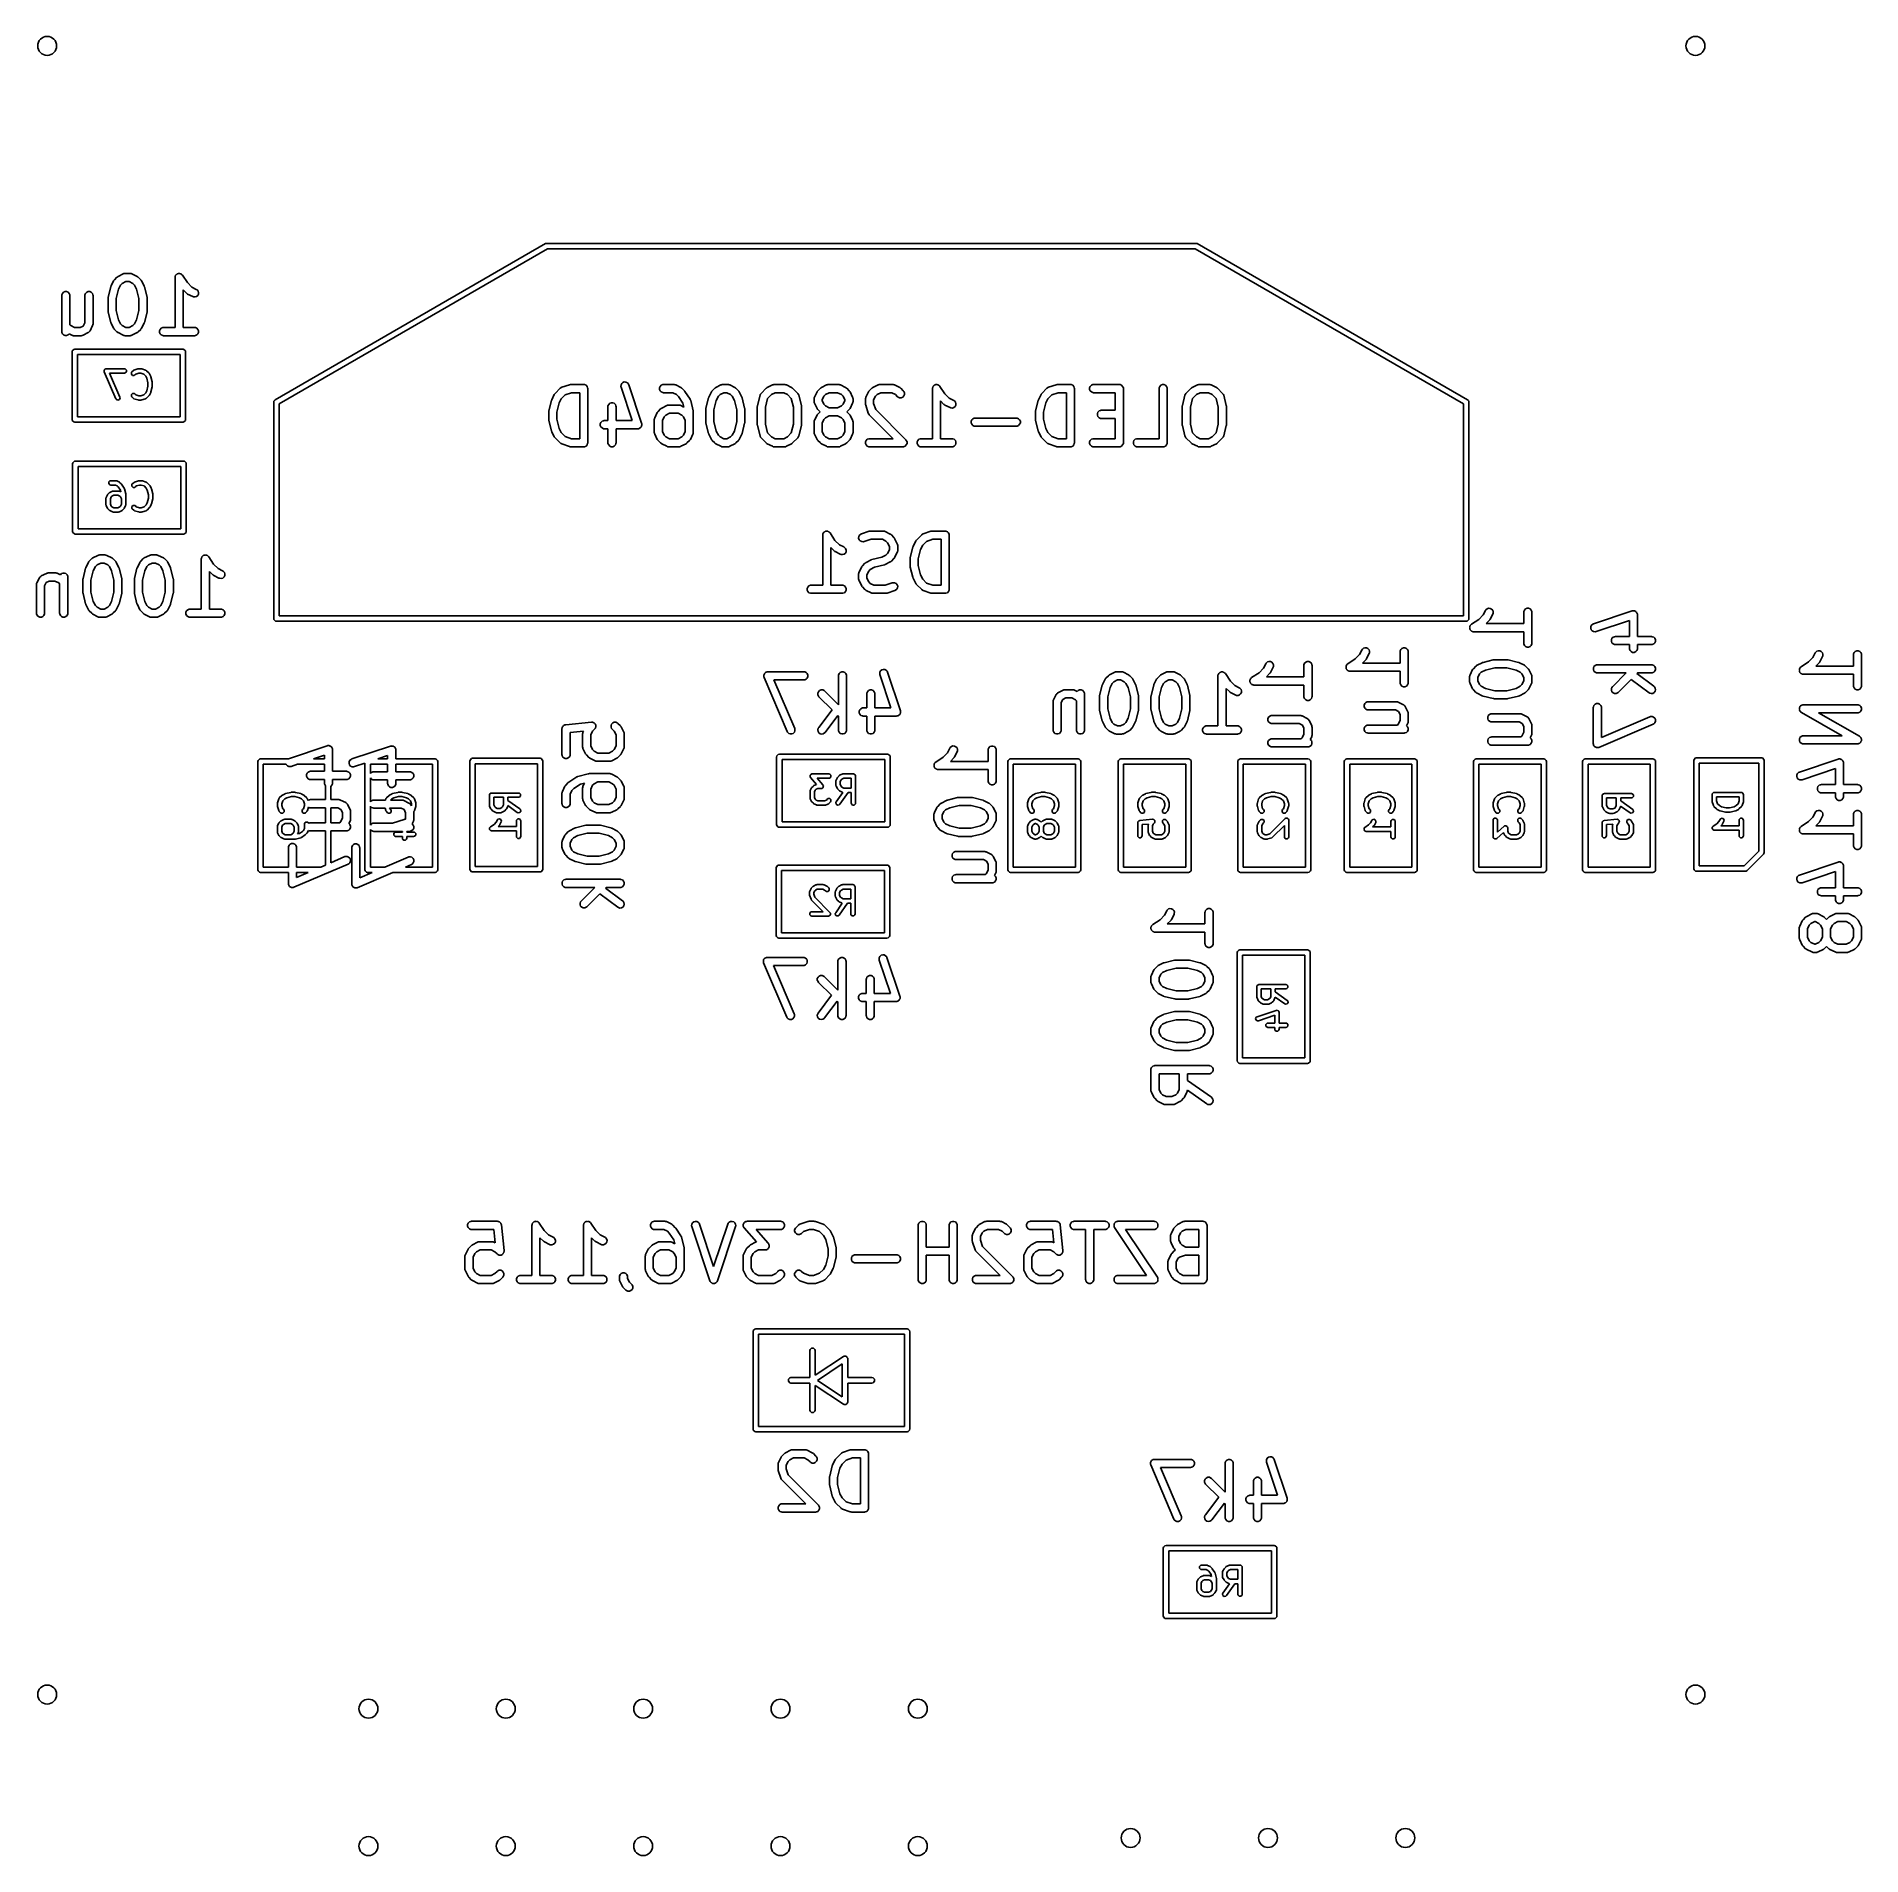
# Model space of a CAD drawing. Extents: x -0.61 to 0.72, y -0.52 to 0.81.
import ezdxf

# ---------------------------------------------------------------- set-up
doc = ezdxf.new("R2010")
doc.units = 0
doc.header["$MEASUREMENT"] = 0
doc.layers.add('BLACK', color=7, linetype='CONTINUOUS')

msp = doc.modelspace()

# ---------------------------------------------------------------- linework, layer by layer
at = {"layer": 'BLACK', "linetype": 'CONTINUOUS'}
for p, q in [((-0.436, 0.5444), (-0.2392, 0.6581)), ((-0.2377, 0.6544), (-0.4331, 0.5416)), ((-0.2392, 0.6581), (-0.239, 0.6581)), ((-0.239, 0.6581), (-0.2389, 0.6582)), ((-0.2389, 0.6582), (-0.2387, 0.6582)), ((-0.2387, 0.6582), (-0.2384, 0.6583)), ((-0.2384, 0.6583), (-0.2384, 0.6583)), ((-0.2384, 0.6583), (-0.2382, 0.6583)), ((-0.2382, 0.6583), (0.2343, 0.6583)), ((0.2337, 0.6544), (-0.2377, 0.6544)), ((0.4291, 0.5416), (0.2337, 0.6544)), ((0.2343, 0.6583), (0.2344, 0.6583)), ((0.2344, 0.6583), (0.2345, 0.6583)), ((0.2345, 0.6583), (0.2348, 0.6582)), ((0.2348, 0.6582), (0.235, 0.6582)), ((0.235, 0.6582), (0.2351, 0.6581)), ((0.2351, 0.6581), (0.2352, 0.6581)), ((0.2352, 0.6581), (0.4321, 0.5444)), ((-0.5576, 0.6192), (-0.5557, 0.6266)), ((-0.5557, 0.6267), (-0.5556, 0.627)), ((-0.5557, 0.6266), (-0.5557, 0.6267)), ((-0.5557, 0.6267), (-0.5557, 0.6267)), ((-0.5556, 0.627), (-0.5555, 0.6272)), ((-0.5555, 0.6273), (-0.5536, 0.631)), ((-0.5555, 0.6272), (-0.5555, 0.6273)), ((-0.5555, 0.6272), (-0.5555, 0.6272)), ((-0.5536, 0.631), (-0.5534, 0.6313)), ((-0.5534, 0.6313), (-0.5533, 0.6314)), ((-0.5534, 0.6313), (-0.5534, 0.6313)), ((-0.5533, 0.6314), (-0.5533, 0.6315)), ((-0.5533, 0.6315), (-0.5532, 0.6315)), ((-0.5532, 0.6315), (-0.553, 0.6318)), ((-0.553, 0.6318), (-0.5512, 0.6336)), ((-0.55, 0.6249), (-0.5518, 0.6181)), ((-0.5512, 0.6336), (-0.5509, 0.6338)), ((-0.5509, 0.6338), (-0.5509, 0.6339)), ((-0.5509, 0.6339), (-0.5508, 0.6339)), ((-0.5508, 0.6339), (-0.5507, 0.634)), ((-0.5507, 0.634), (-0.5506, 0.634)), ((-0.5506, 0.634), (-0.5504, 0.6342)), ((-0.5504, 0.6342), (-0.5467, 0.6361)), ((-0.5485, 0.6279), (-0.55, 0.6249)), ((-0.5473, 0.6291), (-0.5485, 0.6279)), ((-0.5446, 0.6305), (-0.5473, 0.6291)), ((-0.5467, 0.6361), (-0.5461, 0.6363)), ((-0.5461, 0.6363), (-0.546, 0.6363)), ((-0.546, 0.6363), (-0.5459, 0.6363)), ((-0.5459, 0.6363), (-0.5453, 0.6364)), ((-0.5453, 0.6364), (-0.5416, 0.6364)), ((-0.5423, 0.6305), (-0.5446, 0.6305)), ((-0.5396, 0.6291), (-0.5423, 0.6305)), ((-0.5416, 0.6364), (-0.541, 0.6363)), ((-0.541, 0.6363), (-0.5409, 0.6363)), ((-0.5409, 0.6363), (-0.5408, 0.6363)), ((-0.5408, 0.6363), (-0.5403, 0.6361)), ((-0.5403, 0.6361), (-0.5365, 0.6342)), ((-0.5384, 0.6279), (-0.5396, 0.6291)), ((-0.5369, 0.6249), (-0.5384, 0.6279)), ((-0.5352, 0.6181), (-0.5369, 0.6249)), ((-0.5365, 0.6342), (-0.5363, 0.634)), ((-0.5363, 0.634), (-0.5362, 0.634)), ((-0.5362, 0.634), (-0.5361, 0.6339)), ((-0.5361, 0.6339), (-0.536, 0.6339)), ((-0.536, 0.6339), (-0.536, 0.6338)), ((-0.536, 0.6338), (-0.5357, 0.6336)), ((-0.5357, 0.6336), (-0.5339, 0.6318)), ((-0.5339, 0.6318), (-0.5337, 0.6315)), ((-0.5337, 0.6315), (-0.5336, 0.6315)), ((-0.5336, 0.6315), (-0.5336, 0.6314)), ((-0.5336, 0.6314), (-0.5335, 0.6313)), ((-0.5335, 0.6313), (-0.5335, 0.6313)), ((-0.5335, 0.6313), (-0.5333, 0.631)), ((-0.5333, 0.631), (-0.5314, 0.6273)), ((-0.5314, 0.6273), (-0.5314, 0.6272)), ((-0.5314, 0.6272), (-0.5314, 0.6272)), ((-0.5314, 0.6272), (-0.5313, 0.627)), ((-0.5313, 0.627), (-0.5312, 0.6267)), ((-0.5312, 0.6267), (-0.5312, 0.6267)), ((-0.5312, 0.6267), (-0.5312, 0.6266)), ((-0.5312, 0.6266), (-0.5293, 0.6192)), ((-0.5089, 0.634), (-0.5087, 0.6343)), ((-0.5089, 0.6334), (-0.5089, 0.634)), ((-0.5089, 0.597), (-0.5089, 0.6334)), ((-0.5089, 0.6334), (-0.5089, 0.6334)), ((-0.5089, 0.6334), (-0.5089, 0.6334)), ((-0.5089, 0.6334), (-0.5089, 0.6334)), ((-0.5087, 0.6346), (-0.5085, 0.6348)), ((-0.5087, 0.6343), (-0.5087, 0.6346)), ((-0.5085, 0.6348), (-0.5084, 0.6351)), ((-0.5084, 0.6351), (-0.5082, 0.6353)), ((-0.5082, 0.6353), (-0.508, 0.6355)), ((-0.508, 0.6355), (-0.5078, 0.6357)), ((-0.5078, 0.6357), (-0.5076, 0.6359)), ((-0.5076, 0.6359), (-0.5073, 0.636)), ((-0.5073, 0.636), (-0.5071, 0.6362)), ((-0.5071, 0.6362), (-0.5068, 0.6362)), ((-0.5068, 0.6362), (-0.5065, 0.6363)), ((-0.5065, 0.6363), (-0.5062, 0.6363)), ((-0.5062, 0.6363), (-0.506, 0.6364)), ((-0.506, 0.6364), (-0.5057, 0.6363)), ((-0.5057, 0.6363), (-0.5054, 0.6363)), ((-0.5054, 0.6363), (-0.5051, 0.6362)), ((-0.5051, 0.6362), (-0.5048, 0.6362)), ((-0.5048, 0.6362), (-0.5046, 0.636)), ((-0.5046, 0.636), (-0.5043, 0.6359)), ((-0.5043, 0.6359), (-0.5041, 0.6357)), ((-0.5041, 0.6357), (-0.5039, 0.6355)), ((-0.5039, 0.6355), (-0.5035, 0.6351)), ((-0.5035, 0.6351), (-0.5035, 0.6351)), ((-0.5035, 0.6351), (-0.5035, 0.6351)), ((-0.5035, 0.6351), (-0.5035, 0.6351)), ((-0.5035, 0.6351), (-0.4999, 0.6297)), ((-0.4999, 0.6297), (-0.4967, 0.6265)), ((-0.4967, 0.6265), (-0.4934, 0.6248)), ((-0.4934, 0.6248), (-0.4929, 0.6245)), ((-0.4929, 0.6245), (-0.4921, 0.6236)), ((-0.5914, 0.6203), (-0.5913, 0.6209)), ((-0.5914, 0.5941), (-0.5914, 0.6203)), ((-0.5913, 0.6209), (-0.5909, 0.6219)), ((-0.5909, 0.6219), (-0.5901, 0.6228)), ((-0.5901, 0.6228), (-0.589, 0.6232)), ((-0.589, 0.6232), (-0.5879, 0.6232)), ((-0.5879, 0.6232), (-0.5868, 0.6228)), ((-0.5868, 0.6228), (-0.586, 0.6219)), ((-0.586, 0.6219), (-0.5856, 0.6209)), ((-0.5856, 0.6209), (-0.5855, 0.6203)), ((-0.5855, 0.6203), (-0.5855, 0.599)), ((-0.5745, 0.6209), (-0.574, 0.6219)), ((-0.5745, 0.6203), (-0.5745, 0.6209)), ((-0.5745, 0.6004), (-0.5745, 0.6203)), ((-0.574, 0.6219), (-0.5732, 0.6228)), ((-0.5732, 0.6228), (-0.5722, 0.6232)), ((-0.5722, 0.6232), (-0.571, 0.6232)), ((-0.571, 0.6232), (-0.5699, 0.6228)), ((-0.5699, 0.6228), (-0.5691, 0.6219)), ((-0.5691, 0.6219), (-0.5687, 0.6209)), ((-0.5687, 0.6209), (-0.5686, 0.6203)), ((-0.5686, 0.6203), (-0.5686, 0.5997)), ((-0.5577, 0.6186), (-0.5576, 0.6188)), ((-0.5576, 0.6185), (-0.5577, 0.6186)), ((-0.5577, 0.6184), (-0.5576, 0.6185)), ((-0.5577, 0.6091), (-0.5577, 0.6184)), ((-0.5576, 0.6191), (-0.5576, 0.6192)), ((-0.5576, 0.619), (-0.5576, 0.6191)), ((-0.5576, 0.6188), (-0.5576, 0.619)), ((-0.5518, 0.6181), (-0.5518, 0.6094)), ((-0.5352, 0.6094), (-0.5352, 0.6181)), ((-0.5293, 0.6192), (-0.5293, 0.6191)), ((-0.5293, 0.6191), (-0.5293, 0.619)), ((-0.5293, 0.619), (-0.5293, 0.6188)), ((-0.5293, 0.6188), (-0.5293, 0.6186)), ((-0.5293, 0.6186), (-0.5293, 0.6185)), ((-0.5293, 0.6185), (-0.5293, 0.6184)), ((-0.5293, 0.6184), (-0.5293, 0.6091)), ((-0.5006, 0.622), (-0.503, 0.6244)), ((-0.503, 0.6244), (-0.503, 0.597)), ((-0.5003, 0.6218), (-0.5006, 0.622)), ((-0.5003, 0.6217), (-0.5003, 0.6218)), ((-0.5002, 0.6217), (-0.5003, 0.6217)), ((-0.5001, 0.6216), (-0.5002, 0.6217)), ((-0.5, 0.6216), (-0.5001, 0.6216)), ((-0.4998, 0.6214), (-0.5, 0.6216)), ((-0.496, 0.6195), (-0.4998, 0.6214)), ((-0.4955, 0.6193), (-0.496, 0.6195)), ((-0.4943, 0.6193), (-0.4955, 0.6193)), ((-0.4933, 0.6196), (-0.4943, 0.6193)), ((-0.4924, 0.6204), (-0.4933, 0.6196)), ((-0.4919, 0.6214), (-0.4924, 0.6204)), ((-0.4921, 0.6236), (-0.4918, 0.6226)), ((-0.4918, 0.6226), (-0.4919, 0.6214)), ((-0.5855, 0.599), (-0.5848, 0.5984)), ((-0.5848, 0.5984), (-0.5821, 0.597)), ((-0.5779, 0.597), (-0.5757, 0.5981)), ((-0.5757, 0.5981), (-0.5745, 0.6004)), ((-0.5689, 0.5984), (-0.5708, 0.5946)), ((-0.5687, 0.5989), (-0.5689, 0.5984)), ((-0.5686, 0.5997), (-0.5687, 0.5991)), ((-0.5687, 0.5991), (-0.5687, 0.599)), ((-0.5687, 0.599), (-0.5687, 0.5989)), ((-0.5576, 0.609), (-0.5577, 0.6091)), ((-0.5577, 0.6089), (-0.5576, 0.609)), ((-0.5576, 0.6087), (-0.5577, 0.6089)), ((-0.5576, 0.6085), (-0.5576, 0.6087)), ((-0.5576, 0.6084), (-0.5576, 0.6085)), ((-0.5576, 0.6083), (-0.5576, 0.6084)), ((-0.5557, 0.6008), (-0.5576, 0.6083)), ((-0.5556, 0.6005), (-0.5557, 0.6008)), ((-0.5557, 0.6008), (-0.5557, 0.6008)), ((-0.5557, 0.6008), (-0.5557, 0.6008)), ((-0.5555, 0.6003), (-0.5556, 0.6005)), ((-0.5555, 0.6002), (-0.5555, 0.6003)), ((-0.5555, 0.6003), (-0.5555, 0.6003)), ((-0.5536, 0.5965), (-0.5555, 0.6002)), ((-0.5518, 0.6094), (-0.55, 0.6026)), ((-0.55, 0.6026), (-0.5485, 0.5996)), ((-0.5485, 0.5996), (-0.5473, 0.5984)), ((-0.5473, 0.5984), (-0.5446, 0.597)), ((-0.5423, 0.597), (-0.5396, 0.5984)), ((-0.5396, 0.5984), (-0.5384, 0.5996)), ((-0.5384, 0.5996), (-0.5369, 0.6026)), ((-0.5369, 0.6026), (-0.5352, 0.6094)), ((-0.5314, 0.6002), (-0.5333, 0.5965)), ((-0.5313, 0.6005), (-0.5314, 0.6003)), ((-0.5314, 0.6003), (-0.5314, 0.6003)), ((-0.5314, 0.6003), (-0.5314, 0.6002)), ((-0.5312, 0.6008), (-0.5313, 0.6005)), ((-0.5293, 0.6083), (-0.5312, 0.6008)), ((-0.5312, 0.6008), (-0.5312, 0.6008)), ((-0.5312, 0.6008), (-0.5312, 0.6008)), ((-0.5293, 0.6091), (-0.5293, 0.609)), ((-0.5293, 0.609), (-0.5293, 0.6089)), ((-0.5293, 0.6089), (-0.5293, 0.6087)), ((-0.5293, 0.6087), (-0.5293, 0.6085)), ((-0.5293, 0.6085), (-0.5293, 0.6084)), ((-0.5293, 0.6084), (-0.5293, 0.6083)), ((-0.5913, 0.5935), (-0.5914, 0.5941)), ((-0.5909, 0.5924), (-0.5913, 0.5935)), ((-0.5901, 0.5916), (-0.5909, 0.5924)), ((-0.589, 0.5912), (-0.5901, 0.5916)), ((-0.5879, 0.5912), (-0.589, 0.5912)), ((-0.5868, 0.5916), (-0.5879, 0.5912)), ((-0.586, 0.5924), (-0.5868, 0.5916)), ((-0.5841, 0.5914), (-0.586, 0.5924)), ((-0.5836, 0.5912), (-0.5841, 0.5914)), ((-0.5835, 0.5912), (-0.5836, 0.5912)), ((-0.5834, 0.5912), (-0.5835, 0.5912)), ((-0.5828, 0.5911), (-0.5834, 0.5912)), ((-0.5772, 0.5911), (-0.5828, 0.5911)), ((-0.5821, 0.597), (-0.5779, 0.597)), ((-0.5766, 0.5912), (-0.5772, 0.5911)), ((-0.5765, 0.5912), (-0.5766, 0.5912)), ((-0.5764, 0.5912), (-0.5765, 0.5912)), ((-0.5759, 0.5914), (-0.5764, 0.5912)), ((-0.5721, 0.5933), (-0.5759, 0.5914)), ((-0.572, 0.5934), (-0.5721, 0.5933)), ((-0.5719, 0.5934), (-0.572, 0.5934)), ((-0.572, 0.5934), (-0.572, 0.5934)), ((-0.5716, 0.5936), (-0.5719, 0.5934)), ((-0.5714, 0.5939), (-0.5716, 0.5936)), ((-0.5711, 0.5941), (-0.5714, 0.5939)), ((-0.5709, 0.5944), (-0.5711, 0.5941)), ((-0.5708, 0.5946), (-0.5709, 0.5945)), ((-0.5709, 0.5945), (-0.5709, 0.5945)), ((-0.5709, 0.5945), (-0.5709, 0.5944)), ((-0.5534, 0.5962), (-0.5536, 0.5965)), ((-0.5533, 0.5961), (-0.5534, 0.5962)), ((-0.5534, 0.5962), (-0.5534, 0.5962)), ((-0.5533, 0.596), (-0.5533, 0.5961)), ((-0.5532, 0.596), (-0.5533, 0.596)), ((-0.553, 0.5957), (-0.5532, 0.596)), ((-0.5512, 0.5938), (-0.553, 0.5957)), ((-0.5509, 0.5937), (-0.5512, 0.5938)), ((-0.5509, 0.5936), (-0.5509, 0.5937)), ((-0.5508, 0.5935), (-0.5509, 0.5936)), ((-0.5507, 0.5935), (-0.5508, 0.5935)), ((-0.5506, 0.5935), (-0.5507, 0.5935)), ((-0.5504, 0.5933), (-0.5506, 0.5935)), ((-0.5467, 0.5914), (-0.5504, 0.5933)), ((-0.5461, 0.5912), (-0.5467, 0.5914)), ((-0.546, 0.5912), (-0.5461, 0.5912)), ((-0.5459, 0.5912), (-0.546, 0.5912)), ((-0.5453, 0.5911), (-0.5459, 0.5912)), ((-0.5416, 0.5911), (-0.5453, 0.5911)), ((-0.5446, 0.597), (-0.5423, 0.597)), ((-0.541, 0.5912), (-0.5416, 0.5911)), ((-0.5409, 0.5912), (-0.541, 0.5912)), ((-0.5408, 0.5912), (-0.5409, 0.5912)), ((-0.5403, 0.5914), (-0.5408, 0.5912)), ((-0.5365, 0.5933), (-0.5403, 0.5914)), ((-0.5363, 0.5935), (-0.5365, 0.5933)), ((-0.5362, 0.5935), (-0.5363, 0.5935)), ((-0.5361, 0.5935), (-0.5362, 0.5935)), ((-0.536, 0.5936), (-0.5361, 0.5935)), ((-0.5357, 0.5938), (-0.536, 0.5937)), ((-0.536, 0.5937), (-0.536, 0.5936)), ((-0.5339, 0.5957), (-0.5357, 0.5938)), ((-0.5337, 0.596), (-0.5339, 0.5957)), ((-0.5336, 0.596), (-0.5337, 0.596)), ((-0.5335, 0.5962), (-0.5336, 0.5961)), ((-0.5336, 0.5961), (-0.5336, 0.596)), ((-0.5333, 0.5965), (-0.5335, 0.5962)), ((-0.5335, 0.5962), (-0.5335, 0.5962)), ((-0.5201, 0.5946), (-0.5197, 0.5957)), ((-0.5201, 0.5935), (-0.5201, 0.5946)), ((-0.5197, 0.5924), (-0.5201, 0.5935)), ((-0.5197, 0.5957), (-0.5189, 0.5965)), ((-0.5189, 0.5916), (-0.5197, 0.5924)), ((-0.5189, 0.5965), (-0.5178, 0.597)), ((-0.5178, 0.5912), (-0.5189, 0.5916)), ((-0.5178, 0.597), (-0.5172, 0.597)), ((-0.5172, 0.5911), (-0.5178, 0.5912)), ((-0.5172, 0.597), (-0.5089, 0.597)), ((-0.4947, 0.5911), (-0.5172, 0.5911)), ((-0.503, 0.597), (-0.4947, 0.597)), ((-0.4947, 0.597), (-0.4941, 0.597)), ((-0.4941, 0.5912), (-0.4947, 0.5911)), ((-0.4941, 0.597), (-0.4931, 0.5965)), ((-0.4931, 0.5916), (-0.4941, 0.5912)), ((-0.4931, 0.5965), (-0.4923, 0.5957)), ((-0.4923, 0.5924), (-0.4931, 0.5916)), ((-0.4923, 0.5957), (-0.4918, 0.5946)), ((-0.4918, 0.5935), (-0.4923, 0.5924)), ((-0.4918, 0.5946), (-0.4918, 0.5935)), ((-0.5839, 0.5793), (-0.5837, 0.5801)), ((-0.5839, 0.5301), (-0.5839, 0.5793)), ((-0.5837, 0.5801), (-0.5826, 0.5811)), ((-0.5826, 0.5811), (-0.5819, 0.5813)), ((-0.5819, 0.5813), (-0.5031, 0.5813)), ((-0.5799, 0.5774), (-0.5799, 0.5321)), ((-0.5051, 0.5774), (-0.5799, 0.5774)), ((-0.5051, 0.5321), (-0.5051, 0.5774)), ((-0.5031, 0.5813), (-0.5024, 0.5811)), ((-0.5024, 0.5811), (-0.5013, 0.5801)), ((-0.5013, 0.5801), (-0.5012, 0.5793)), ((-0.5012, 0.5793), (-0.5012, 0.5301)), ((-0.5605, 0.5654), (-0.5604, 0.5657)), ((-0.5604, 0.5649), (-0.5605, 0.5654)), ((-0.5604, 0.5661), (-0.5602, 0.5663)), ((-0.5604, 0.5657), (-0.5604, 0.5661)), ((-0.5604, 0.5648), (-0.5604, 0.5649)), ((-0.5604, 0.5649), (-0.5604, 0.5649)), ((-0.5604, 0.5649), (-0.5604, 0.5649)), ((-0.5519, 0.5452), (-0.5604, 0.5648)), ((-0.5602, 0.5663), (-0.5601, 0.5666)), ((-0.5601, 0.5666), (-0.5598, 0.5667)), ((-0.5598, 0.5667), (-0.5595, 0.5669)), ((-0.5595, 0.5669), (-0.559, 0.567)), ((-0.559, 0.567), (-0.5589, 0.567)), ((-0.5589, 0.567), (-0.5589, 0.567)), ((-0.5589, 0.567), (-0.5589, 0.567)), ((-0.5589, 0.567), (-0.5458, 0.567)), ((-0.5458, 0.5639), (-0.5565, 0.5639)), ((-0.5565, 0.5639), (-0.549, 0.5464)), ((-0.5458, 0.567), (-0.5452, 0.5669)), ((-0.5452, 0.564), (-0.5458, 0.5639)), ((-0.5452, 0.5669), (-0.5443, 0.5661)), ((-0.5443, 0.5649), (-0.5452, 0.564)), ((-0.5443, 0.5661), (-0.5443, 0.5649)), ((-0.5407, 0.5642), (-0.5404, 0.5647)), ((-0.5407, 0.563), (-0.5407, 0.5642)), ((-0.5398, 0.5621), (-0.5407, 0.563)), ((-0.5404, 0.5647), (-0.5394, 0.5656)), ((-0.5386, 0.5621), (-0.5398, 0.5621)), ((-0.5394, 0.5656), (-0.5393, 0.5657)), ((-0.5393, 0.5657), (-0.5391, 0.5658)), ((-0.5393, 0.5657), (-0.5393, 0.5657)), ((-0.5391, 0.5658), (-0.5389, 0.566)), ((-0.5389, 0.566), (-0.5389, 0.566)), ((-0.5389, 0.566), (-0.5388, 0.566)), ((-0.5388, 0.566), (-0.536, 0.567)), ((-0.5381, 0.5625), (-0.5386, 0.5621)), ((-0.5375, 0.5632), (-0.5381, 0.5625)), ((-0.5352, 0.5639), (-0.5375, 0.5632)), ((-0.536, 0.567), (-0.5357, 0.567)), ((-0.5357, 0.567), (-0.5355, 0.567)), ((-0.5355, 0.567), (-0.5336, 0.567)), ((-0.5339, 0.5639), (-0.5352, 0.5639)), ((-0.5317, 0.5632), (-0.5339, 0.5639)), ((-0.5336, 0.567), (-0.5334, 0.567)), ((-0.5334, 0.567), (-0.5331, 0.567)), ((-0.5331, 0.567), (-0.5303, 0.566)), ((-0.5302, 0.5617), (-0.5317, 0.5632)), ((-0.5303, 0.566), (-0.5302, 0.566)), ((-0.5302, 0.566), (-0.5302, 0.566)), ((-0.5302, 0.566), (-0.53, 0.5658)), ((-0.5295, 0.5602), (-0.5302, 0.5617)), ((-0.53, 0.5658), (-0.5298, 0.5657)), ((-0.5298, 0.5657), (-0.5298, 0.5657)), ((-0.5298, 0.5657), (-0.5297, 0.5656)), ((-0.5297, 0.5656), (-0.5278, 0.5638)), ((-0.5286, 0.5568), (-0.5295, 0.5602)), ((-0.5278, 0.5638), (-0.5277, 0.5636)), ((-0.5277, 0.5636), (-0.5275, 0.5634)), ((-0.5275, 0.5634), (-0.5266, 0.5615)), ((-0.5266, 0.5615), (-0.5265, 0.5613)), ((-0.5265, 0.5613), (-0.5265, 0.5612)), ((-0.5265, 0.5612), (-0.5255, 0.5574)), ((-0.5516, 0.5447), (-0.5519, 0.5452)), ((-0.5489, 0.5458), (-0.5494, 0.5447)), ((-0.549, 0.5464), (-0.5489, 0.5458)), ((-0.5407, 0.5483), (-0.5398, 0.5491)), ((-0.5407, 0.5471), (-0.5407, 0.5483)), ((-0.5404, 0.5465), (-0.5407, 0.5471)), ((-0.5394, 0.5456), (-0.5404, 0.5465)), ((-0.5398, 0.5491), (-0.5386, 0.5491)), ((-0.5393, 0.5456), (-0.5394, 0.5456)), ((-0.5393, 0.5455), (-0.5393, 0.5456)), ((-0.5391, 0.5454), (-0.5393, 0.5455)), ((-0.5389, 0.5453), (-0.5391, 0.5454)), ((-0.5388, 0.5452), (-0.5389, 0.5453)), ((-0.5389, 0.5453), (-0.5389, 0.5453)), ((-0.536, 0.5443), (-0.5388, 0.5452)), ((-0.5386, 0.5491), (-0.5381, 0.5488)), ((-0.5381, 0.5488), (-0.5375, 0.5481)), ((-0.5375, 0.5481), (-0.5352, 0.5474)), ((-0.5352, 0.5474), (-0.5339, 0.5474)), ((-0.5339, 0.5474), (-0.5317, 0.5481)), ((-0.5303, 0.5452), (-0.5331, 0.5443)), ((-0.5317, 0.5481), (-0.5302, 0.5495)), ((-0.5302, 0.5453), (-0.5303, 0.5452)), ((-0.5302, 0.5495), (-0.5295, 0.551)), ((-0.53, 0.5454), (-0.5302, 0.5453)), ((-0.5302, 0.5453), (-0.5302, 0.5453)), ((-0.5298, 0.5455), (-0.53, 0.5454)), ((-0.5297, 0.5456), (-0.5298, 0.5456)), ((-0.5298, 0.5456), (-0.5298, 0.5455)), ((-0.5278, 0.5475), (-0.5297, 0.5456)), ((-0.5295, 0.551), (-0.5286, 0.5544)), ((-0.5286, 0.5544), (-0.5286, 0.5568)), ((-0.5277, 0.5477), (-0.5278, 0.5475)), ((-0.5275, 0.5479), (-0.5277, 0.5477)), ((-0.5266, 0.5498), (-0.5275, 0.5479)), ((-0.5265, 0.5499), (-0.5266, 0.5498)), ((-0.5255, 0.5538), (-0.5265, 0.5501)), ((-0.5265, 0.5501), (-0.5265, 0.5499)), ((-0.5255, 0.5574), (-0.5255, 0.5572)), ((-0.5255, 0.5572), (-0.5255, 0.557)), ((-0.5255, 0.557), (-0.5255, 0.5542)), ((-0.5255, 0.5542), (-0.5255, 0.554)), ((-0.5255, 0.554), (-0.5255, 0.5538)), ((-0.2346, 0.5445), (-0.2328, 0.5483)), ((-0.2328, 0.5483), (-0.2326, 0.5485)), ((-0.2326, 0.5486), (-0.2325, 0.5487)), ((-0.2326, 0.5485), (-0.2326, 0.5486)), ((-0.2325, 0.5487), (-0.2325, 0.5488)), ((-0.2325, 0.5488), (-0.2324, 0.5488)), ((-0.2324, 0.5488), (-0.2322, 0.549)), ((-0.2322, 0.549), (-0.2285, 0.5528)), ((-0.2277, 0.5452), (-0.2292, 0.5422)), ((-0.2285, 0.5528), (-0.228, 0.5531)), ((-0.228, 0.5531), (-0.2279, 0.5532)), ((-0.2279, 0.5532), (-0.2278, 0.5533)), ((-0.2278, 0.5533), (-0.2273, 0.5535)), ((-0.2248, 0.5481), (-0.2277, 0.5452)), ((-0.2273, 0.5535), (-0.2217, 0.5554)), ((-0.2203, 0.5496), (-0.2248, 0.5481)), ((-0.2217, 0.5554), (-0.2214, 0.5554)), ((-0.2214, 0.5554), (-0.2213, 0.5555)), ((-0.2213, 0.5555), (-0.2212, 0.5555)), ((-0.2212, 0.5555), (-0.2211, 0.5555)), ((-0.2211, 0.5555), (-0.221, 0.5555)), ((-0.221, 0.5555), (-0.2208, 0.5555)), ((-0.2208, 0.5555), (-0.2114, 0.5555)), ((-0.2143, 0.5496), (-0.2203, 0.5496)), ((-0.2143, 0.5161), (-0.2143, 0.5496)), ((-0.2114, 0.5555), (-0.2108, 0.5555)), ((-0.2108, 0.5555), (-0.2097, 0.555)), ((-0.2097, 0.555), (-0.2089, 0.5542)), ((-0.2089, 0.5542), (-0.2085, 0.5531)), ((-0.2085, 0.5531), (-0.2084, 0.5526)), ((-0.2084, 0.5526), (-0.2084, 0.5132)), ((-0.1843, 0.5541), (-0.1842, 0.5552)), ((-0.1842, 0.5535), (-0.1843, 0.5541)), ((-0.1842, 0.5552), (-0.1837, 0.5563)), ((-0.1761, 0.5293), (-0.1842, 0.5535)), ((-0.1837, 0.5563), (-0.1828, 0.557)), ((-0.1828, 0.557), (-0.1818, 0.5574)), ((-0.1818, 0.5574), (-0.1806, 0.5573)), ((-0.1806, 0.5573), (-0.1796, 0.5568)), ((-0.1796, 0.5568), (-0.1788, 0.5559)), ((-0.1788, 0.5559), (-0.1786, 0.5554)), ((-0.1786, 0.5554), (-0.1692, 0.5273)), ((-0.1562, 0.5531), (-0.1557, 0.5542)), ((-0.1562, 0.552), (-0.1562, 0.5531)), ((-0.1557, 0.5509), (-0.1562, 0.552)), ((-0.1557, 0.5542), (-0.1549, 0.555)), ((-0.1549, 0.5501), (-0.1557, 0.5509)), ((-0.1549, 0.555), (-0.1538, 0.5555)), ((-0.1538, 0.5497), (-0.1549, 0.5501)), ((-0.1538, 0.5555), (-0.1533, 0.5555)), ((-0.1533, 0.5496), (-0.1538, 0.5497)), ((-0.1533, 0.5555), (-0.1458, 0.5555)), ((-0.1465, 0.5496), (-0.1533, 0.5496)), ((-0.1438, 0.5483), (-0.1465, 0.5496)), ((-0.1458, 0.5555), (-0.1452, 0.5555)), ((-0.1452, 0.5555), (-0.1451, 0.5554)), ((-0.1451, 0.5554), (-0.145, 0.5554)), ((-0.145, 0.5554), (-0.1444, 0.5552)), ((-0.1444, 0.5552), (-0.1407, 0.5533)), ((-0.1424, 0.5469), (-0.1438, 0.5483)), ((-0.1391, 0.542), (-0.1424, 0.5469)), ((-0.1407, 0.5533), (-0.1404, 0.5532)), ((-0.1404, 0.5532), (-0.1404, 0.5531)), ((-0.1404, 0.5531), (-0.1403, 0.5531)), ((-0.1403, 0.5531), (-0.1402, 0.553)), ((-0.1402, 0.553), (-0.1402, 0.553)), ((-0.1402, 0.553), (-0.1399, 0.5528)), ((-0.1399, 0.5528), (-0.1381, 0.5509)), ((-0.1381, 0.5509), (-0.138, 0.5509)), ((-0.138, 0.5509), (-0.138, 0.5509)), ((-0.138, 0.5509), (-0.1379, 0.5507)), ((-0.1379, 0.5507), (-0.1377, 0.5505)), ((-0.1377, 0.5505), (-0.1377, 0.5505)), ((-0.1377, 0.5505), (-0.1377, 0.5505)), ((-0.1377, 0.5505), (-0.1339, 0.5448)), ((-0.1339, 0.5448), (-0.1338, 0.5445)), ((-0.1224, 0.5383), (-0.1205, 0.5458)), ((-0.1205, 0.5458), (-0.1204, 0.5461)), ((-0.1205, 0.5458), (-0.1205, 0.5458)), ((-0.1205, 0.5458), (-0.1205, 0.5458)), ((-0.1204, 0.5461), (-0.1203, 0.5463)), ((-0.1203, 0.5464), (-0.1184, 0.5501)), ((-0.1203, 0.5463), (-0.1203, 0.5464)), ((-0.1203, 0.5463), (-0.1203, 0.5463)), ((-0.1184, 0.5501), (-0.1183, 0.5504)), ((-0.1183, 0.5504), (-0.1182, 0.5505)), ((-0.1182, 0.5505), (-0.1181, 0.5506)), ((-0.1182, 0.5505), (-0.1182, 0.5505)), ((-0.1181, 0.5506), (-0.118, 0.5507)), ((-0.118, 0.5507), (-0.1179, 0.5509)), ((-0.1179, 0.5509), (-0.116, 0.5528)), ((-0.116, 0.5528), (-0.1158, 0.553)), ((-0.1158, 0.553), (-0.1157, 0.553)), ((-0.1157, 0.553), (-0.1156, 0.5531)), ((-0.1156, 0.5531), (-0.1155, 0.5531)), ((-0.1155, 0.5532), (-0.1152, 0.5533)), ((-0.1155, 0.5531), (-0.1155, 0.5532)), ((-0.1152, 0.5533), (-0.1115, 0.5552)), ((-0.1133, 0.5471), (-0.1149, 0.544)), ((-0.1121, 0.5483), (-0.1133, 0.5471)), ((-0.1094, 0.5496), (-0.1121, 0.5483)), ((-0.1115, 0.5552), (-0.1109, 0.5554)), ((-0.1109, 0.5554), (-0.1108, 0.5554)), ((-0.1108, 0.5554), (-0.1107, 0.5555)), ((-0.1107, 0.5555), (-0.1101, 0.5555)), ((-0.1101, 0.5555), (-0.1064, 0.5555)), ((-0.1071, 0.5496), (-0.1094, 0.5496)), ((-0.1044, 0.5483), (-0.1071, 0.5496)), ((-0.1064, 0.5555), (-0.1058, 0.5555)), ((-0.1058, 0.5555), (-0.1057, 0.5554)), ((-0.1057, 0.5554), (-0.1056, 0.5554)), ((-0.1056, 0.5554), (-0.1051, 0.5552)), ((-0.1051, 0.5552), (-0.1013, 0.5533)), ((-0.1032, 0.5471), (-0.1044, 0.5483)), ((-0.1017, 0.544), (-0.1032, 0.5471)), ((-0.1013, 0.5533), (-0.1011, 0.5532)), ((-0.1011, 0.5532), (-0.101, 0.5531)), ((-0.101, 0.5531), (-0.1009, 0.5531)), ((-0.1009, 0.5531), (-0.1008, 0.553)), ((-0.1008, 0.553), (-0.1008, 0.553)), ((-0.1008, 0.553), (-0.1006, 0.5528)), ((-0.1006, 0.5528), (-0.0987, 0.5509)), ((-0.0987, 0.5509), (-0.0985, 0.5507)), ((-0.0985, 0.5507), (-0.0984, 0.5506)), ((-0.0984, 0.5506), (-0.0984, 0.5505)), ((-0.0984, 0.5505), (-0.0983, 0.5505)), ((-0.0983, 0.5505), (-0.0983, 0.5504)), ((-0.0983, 0.5504), (-0.0981, 0.5501)), ((-0.0981, 0.5501), (-0.0963, 0.5464)), ((-0.0963, 0.5464), (-0.0962, 0.5463)), ((-0.0962, 0.5463), (-0.0962, 0.5463)), ((-0.0962, 0.5463), (-0.0961, 0.5461)), ((-0.0961, 0.5461), (-0.096, 0.5458)), ((-0.096, 0.5458), (-0.096, 0.5458)), ((-0.096, 0.5458), (-0.096, 0.5458)), ((-0.096, 0.5458), (-0.0942, 0.5383)), ((-0.0849, 0.5402), (-0.083, 0.5477)), ((-0.083, 0.5477), (-0.0828, 0.5482)), ((-0.0828, 0.5482), (-0.0827, 0.5484)), ((-0.0827, 0.5484), (-0.0826, 0.5486)), ((-0.0826, 0.5486), (-0.0822, 0.549)), ((-0.0822, 0.549), (-0.0785, 0.5528)), ((-0.0775, 0.5454), (-0.0791, 0.5391)), ((-0.0785, 0.5528), (-0.0783, 0.553)), ((-0.0783, 0.553), (-0.0782, 0.553)), ((-0.0782, 0.553), (-0.0781, 0.5531)), ((-0.0781, 0.5531), (-0.078, 0.5531)), ((-0.078, 0.5532), (-0.0777, 0.5533)), ((-0.078, 0.5531), (-0.078, 0.5532)), ((-0.0777, 0.5533), (-0.074, 0.5552)), ((-0.0746, 0.5483), (-0.0775, 0.5454)), ((-0.072, 0.5496), (-0.0746, 0.5483)), ((-0.074, 0.5552), (-0.0734, 0.5554)), ((-0.0734, 0.5554), (-0.0733, 0.5554)), ((-0.0733, 0.5554), (-0.0732, 0.5555)), ((-0.0732, 0.5555), (-0.0726, 0.5555)), ((-0.0726, 0.5555), (-0.0651, 0.5555)), ((-0.0658, 0.5496), (-0.072, 0.5496)), ((-0.0631, 0.5483), (-0.0658, 0.5496)), ((-0.0651, 0.5555), (-0.0646, 0.5555)), ((-0.0646, 0.5555), (-0.0645, 0.5554)), ((-0.0645, 0.5554), (-0.0644, 0.5554)), ((-0.0644, 0.5554), (-0.0638, 0.5552)), ((-0.0638, 0.5552), (-0.0601, 0.5533)), ((-0.0603, 0.5454), (-0.0631, 0.5483)), ((-0.0587, 0.5391), (-0.0603, 0.5454)), ((-0.0601, 0.5533), (-0.0598, 0.5532)), ((-0.0598, 0.5532), (-0.0598, 0.5531)), ((-0.0598, 0.5531), (-0.0597, 0.5531)), ((-0.0597, 0.5531), (-0.0596, 0.553)), ((-0.0596, 0.553), (-0.0595, 0.553)), ((-0.0595, 0.553), (-0.0593, 0.5528)), ((-0.0593, 0.5528), (-0.0556, 0.549)), ((-0.0556, 0.549), (-0.0552, 0.5486)), ((-0.0552, 0.5486), (-0.0551, 0.5484)), ((-0.0551, 0.5484), (-0.055, 0.5482)), ((-0.055, 0.5482), (-0.0548, 0.5477)), ((-0.0548, 0.5477), (-0.0529, 0.5402)), ((-0.0437, 0.5456), (-0.0436, 0.5457)), ((-0.0437, 0.5451), (-0.0437, 0.5456)), ((-0.0437, 0.5432), (-0.0437, 0.5451)), ((-0.0436, 0.5458), (-0.0434, 0.5464)), ((-0.0436, 0.5457), (-0.0436, 0.5458)), ((-0.0434, 0.5464), (-0.0415, 0.5501)), ((-0.0415, 0.5501), (-0.0414, 0.5504)), ((-0.0414, 0.5504), (-0.0414, 0.5505)), ((-0.0414, 0.5505), (-0.0413, 0.5505)), ((-0.0413, 0.5505), (-0.0412, 0.5506)), ((-0.0412, 0.5507), (-0.041, 0.5509)), ((-0.0412, 0.5506), (-0.0412, 0.5507)), ((-0.041, 0.5509), (-0.0391, 0.5528)), ((-0.0391, 0.5528), (-0.0389, 0.553)), ((-0.0389, 0.553), (-0.0388, 0.553)), ((-0.0388, 0.553), (-0.0387, 0.5531)), ((-0.0387, 0.5531), (-0.0386, 0.5532)), ((-0.0387, 0.5531), (-0.0387, 0.5531)), ((-0.0386, 0.5532), (-0.0383, 0.5533)), ((-0.0383, 0.5533), (-0.0346, 0.5552)), ((-0.0365, 0.5471), (-0.0378, 0.5444)), ((-0.0353, 0.5483), (-0.0365, 0.5471)), ((-0.0326, 0.5496), (-0.0353, 0.5483)), ((-0.0346, 0.5552), (-0.0341, 0.5554)), ((-0.0341, 0.5554), (-0.034, 0.5554)), ((-0.034, 0.5554), (-0.0339, 0.5555)), ((-0.0339, 0.5555), (-0.0333, 0.5555)), ((-0.0333, 0.5555), (-0.0258, 0.5555)), ((-0.0265, 0.5496), (-0.0326, 0.5496)), ((-0.0238, 0.5483), (-0.0265, 0.5496)), ((-0.0258, 0.5555), (-0.0252, 0.5555)), ((-0.0252, 0.5555), (-0.0251, 0.5554)), ((-0.0251, 0.5554), (-0.025, 0.5554)), ((-0.025, 0.5554), (-0.0245, 0.5552)), ((-0.0245, 0.5552), (-0.0207, 0.5533)), ((-0.0226, 0.5471), (-0.0238, 0.5483)), ((-0.0212, 0.5444), (-0.0226, 0.5471)), ((-0.0207, 0.5533), (-0.0205, 0.5532)), ((-0.0205, 0.5532), (-0.0204, 0.5531)), ((-0.0204, 0.5531), (-0.0203, 0.5531)), ((-0.0203, 0.5531), (-0.0202, 0.553)), ((-0.0202, 0.553), (-0.0202, 0.553)), ((-0.0202, 0.553), (-0.0199, 0.5528)), ((-0.0199, 0.5528), (-0.0181, 0.5509)), ((-0.0181, 0.5509), (-0.0179, 0.5507)), ((-0.0179, 0.5507), (-0.0178, 0.5506)), ((-0.0178, 0.5506), (-0.0178, 0.5505)), ((-0.0178, 0.5505), (-0.0177, 0.5505)), ((-0.0177, 0.5505), (-0.0177, 0.5504)), ((-0.0177, 0.5504), (-0.0175, 0.5501)), ((-0.0175, 0.5501), (-0.0156, 0.5464)), ((-0.0156, 0.5464), (-0.0154, 0.5458)), ((-0.0154, 0.5458), (-0.0154, 0.5457)), ((-0.0154, 0.5457), (-0.0154, 0.5456)), ((-0.0154, 0.5456), (-0.0153, 0.5451)), ((-0.0153, 0.5451), (-0.0153, 0.5432)), ((-0.0062, 0.5456), (-0.0061, 0.5457)), ((-0.0062, 0.5451), (-0.0062, 0.5456)), ((-0.0062, 0.5413), (-0.0062, 0.5451)), ((-0.0061, 0.5458), (-0.0059, 0.5464)), ((-0.0061, 0.5457), (-0.0061, 0.5458)), ((-0.0059, 0.5464), (-0.004, 0.5501)), ((-0.004, 0.5501), (-0.0039, 0.5504)), ((-0.0039, 0.5504), (-0.0039, 0.5505)), ((-0.0039, 0.5505), (-0.0038, 0.5505)), ((-0.0038, 0.5505), (-0.0037, 0.5506)), ((-0.0037, 0.5507), (-0.0035, 0.5509)), ((-0.0037, 0.5506), (-0.0037, 0.5507)), ((-0.0035, 0.5509), (-0.0016, 0.5528)), ((-0.0016, 0.5528), (-0.0014, 0.553)), ((-0.0014, 0.553), (-0.0013, 0.553)), ((-0.0013, 0.553), (-0.0013, 0.5531)), ((-0.0013, 0.5531), (-0.0012, 0.5531)), ((-0.0012, 0.5531), (-0.0011, 0.5532)), ((-0.0011, 0.5532), (-0.0009, 0.5533)), ((-0.0009, 0.5533), (0.0029, 0.5552)), ((0.001, 0.5471), (-0.0003, 0.5444)), ((0.0022, 0.5483), (0.001, 0.5471)), ((0.0049, 0.5496), (0.0022, 0.5483)), ((0.0029, 0.5552), (0.0034, 0.5554)), ((0.0034, 0.5554), (0.0035, 0.5554)), ((0.0035, 0.5554), (0.0036, 0.5555)), ((0.0036, 0.5555), (0.0042, 0.5555)), ((0.0042, 0.5555), (0.0136, 0.5555)), ((0.0129, 0.5496), (0.0049, 0.5496)), ((0.0156, 0.5483), (0.0129, 0.5496)), ((0.0136, 0.5555), (0.0142, 0.5555)), ((0.0142, 0.5555), (0.0143, 0.5554)), ((0.0143, 0.5554), (0.0144, 0.5554)), ((0.0144, 0.5554), (0.0149, 0.5552)), ((0.0149, 0.5552), (0.0187, 0.5533)), ((0.0171, 0.5467), (0.0156, 0.5483)), ((0.0176, 0.5464), (0.0171, 0.5467)), ((0.0186, 0.5459), (0.0176, 0.5464)), ((0.0198, 0.5459), (0.0186, 0.5459)), ((0.0187, 0.5533), (0.0189, 0.5532)), ((0.0189, 0.5532), (0.019, 0.5531)), ((0.019, 0.5531), (0.0191, 0.5531)), ((0.0191, 0.5531), (0.0192, 0.553)), ((0.0192, 0.553), (0.0192, 0.553)), ((0.0192, 0.553), (0.0194, 0.5528)), ((0.0194, 0.5528), (0.0213, 0.5509)), ((0.0209, 0.5464), (0.0198, 0.5459)), ((0.0217, 0.5472), (0.0209, 0.5464)), ((0.0213, 0.5509), (0.0217, 0.5505)), ((0.0217, 0.5505), (0.0221, 0.5494)), ((0.0221, 0.5482), (0.0217, 0.5472)), ((0.0221, 0.5494), (0.0221, 0.5482)), ((0.0425, 0.5526), (0.0426, 0.5531)), ((0.0425, 0.5161), (0.0425, 0.5526)), ((0.0425, 0.5526), (0.0425, 0.5526)), ((0.0425, 0.5526), (0.0425, 0.5526)), ((0.0425, 0.5526), (0.0425, 0.5526)), ((0.0426, 0.5531), (0.0427, 0.5534)), ((0.0427, 0.5537), (0.0429, 0.5539)), ((0.0427, 0.5534), (0.0427, 0.5537)), ((0.0429, 0.5539), (0.043, 0.5542)), ((0.043, 0.5542), (0.0432, 0.5544)), ((0.0432, 0.5544), (0.0434, 0.5547)), ((0.0434, 0.5547), (0.0436, 0.5548)), ((0.0436, 0.5548), (0.0438, 0.555)), ((0.0438, 0.555), (0.0441, 0.5551)), ((0.0441, 0.5551), (0.0443, 0.5553)), ((0.0443, 0.5553), (0.0446, 0.5554)), ((0.0446, 0.5554), (0.0449, 0.5555)), ((0.0449, 0.5555), (0.0452, 0.5555)), ((0.0452, 0.5555), (0.0455, 0.5555)), ((0.0455, 0.5555), (0.0457, 0.5555)), ((0.0457, 0.5555), (0.046, 0.5555)), ((0.046, 0.5555), (0.0463, 0.5554)), ((0.0463, 0.5554), (0.0466, 0.5553)), ((0.0466, 0.5553), (0.0468, 0.5551)), ((0.0468, 0.5551), (0.0471, 0.555)), ((0.0471, 0.555), (0.0473, 0.5548)), ((0.0473, 0.5548), (0.0476, 0.5547)), ((0.0476, 0.5547), (0.0479, 0.5542)), ((0.0479, 0.5542), (0.0479, 0.5542)), ((0.0479, 0.5542), (0.0479, 0.5542)), ((0.0479, 0.5542), (0.0479, 0.5542)), ((0.0479, 0.5542), (0.0515, 0.5488)), ((0.0515, 0.5488), (0.0547, 0.5456)), ((0.0547, 0.5456), (0.058, 0.544)), ((0.1197, 0.5445), (0.1216, 0.5483)), ((0.1216, 0.5483), (0.1217, 0.5485)), ((0.1217, 0.5486), (0.1218, 0.5487)), ((0.1217, 0.5485), (0.1217, 0.5486)), ((0.1218, 0.5487), (0.1219, 0.5488)), ((0.1219, 0.5488), (0.1221, 0.549)), ((0.1219, 0.5488), (0.1219, 0.5488)), ((0.1221, 0.549), (0.1259, 0.5528)), ((0.1266, 0.5452), (0.1251, 0.5422)), ((0.1259, 0.5528), (0.1263, 0.5531)), ((0.1263, 0.5531), (0.1264, 0.5532)), ((0.1264, 0.5532), (0.1265, 0.5533)), ((0.1265, 0.5533), (0.127, 0.5535)), ((0.1295, 0.5481), (0.1266, 0.5452)), ((0.127, 0.5535), (0.1326, 0.5554)), ((0.1341, 0.5496), (0.1295, 0.5481)), ((0.1326, 0.5554), (0.1329, 0.5554)), ((0.1329, 0.5554), (0.133, 0.5555)), ((0.133, 0.5555), (0.1331, 0.5555)), ((0.1331, 0.5555), (0.1332, 0.5555)), ((0.1332, 0.5555), (0.1333, 0.5555)), ((0.1333, 0.5555), (0.1336, 0.5555)), ((0.1336, 0.5555), (0.143, 0.5555)), ((0.14, 0.5496), (0.1341, 0.5496)), ((0.14, 0.5161), (0.14, 0.5496)), ((0.143, 0.5555), (0.1435, 0.5555)), ((0.1435, 0.5555), (0.1446, 0.555)), ((0.1446, 0.555), (0.1454, 0.5542)), ((0.1454, 0.5542), (0.1458, 0.5531)), ((0.1458, 0.5531), (0.1459, 0.5526)), ((0.1459, 0.5526), (0.1459, 0.5132)), ((0.1569, 0.5531), (0.1574, 0.5542)), ((0.1569, 0.552), (0.1569, 0.5531)), ((0.1574, 0.5509), (0.1569, 0.552)), ((0.1574, 0.5542), (0.1582, 0.555)), ((0.1582, 0.5501), (0.1574, 0.5509)), ((0.1582, 0.555), (0.1592, 0.5555)), ((0.1592, 0.5497), (0.1582, 0.5501)), ((0.1592, 0.5555), (0.1598, 0.5555)), ((0.1598, 0.5496), (0.1592, 0.5497)), ((0.1598, 0.5555), (0.1786, 0.5555)), ((0.1756, 0.5496), (0.1598, 0.5496)), ((0.1756, 0.5368), (0.1756, 0.5496)), ((0.1786, 0.5555), (0.1791, 0.5555)), ((0.1791, 0.5555), (0.1802, 0.555)), ((0.1802, 0.555), (0.181, 0.5542)), ((0.181, 0.5542), (0.1815, 0.5531)), ((0.1815, 0.5531), (0.1815, 0.5526)), ((0.1815, 0.5526), (0.1815, 0.5132)), ((0.2075, 0.5531), (0.208, 0.5542)), ((0.2075, 0.5526), (0.2075, 0.5531)), ((0.2075, 0.5161), (0.2075, 0.5526)), ((0.208, 0.5542), (0.2088, 0.555)), ((0.2088, 0.555), (0.2099, 0.5555)), ((0.2099, 0.5555), (0.211, 0.5555)), ((0.211, 0.5555), (0.2121, 0.555)), ((0.2121, 0.555), (0.2129, 0.5542)), ((0.2129, 0.5542), (0.2133, 0.5531)), ((0.2133, 0.5531), (0.2134, 0.5526)), ((0.2134, 0.5526), (0.2134, 0.5132)), ((0.2245, 0.5402), (0.2263, 0.5477)), ((0.2263, 0.5477), (0.2265, 0.5482)), ((0.2265, 0.5482), (0.2267, 0.5484)), ((0.2267, 0.5486), (0.2271, 0.549)), ((0.2267, 0.5484), (0.2267, 0.5486)), ((0.2271, 0.549), (0.2309, 0.5528)), ((0.2319, 0.5454), (0.2303, 0.5391)), ((0.2309, 0.5528), (0.2311, 0.553)), ((0.2311, 0.553), (0.2312, 0.5531)), ((0.2311, 0.553), (0.2311, 0.553)), ((0.2312, 0.5531), (0.2313, 0.5531)), ((0.2313, 0.5531), (0.2314, 0.5532)), ((0.2314, 0.5532), (0.2316, 0.5533)), ((0.2316, 0.5533), (0.2354, 0.5552)), ((0.2347, 0.5483), (0.2319, 0.5454)), ((0.2374, 0.5496), (0.2347, 0.5483)), ((0.2354, 0.5552), (0.2359, 0.5554)), ((0.2359, 0.5554), (0.236, 0.5554)), ((0.236, 0.5554), (0.2361, 0.5555)), ((0.2361, 0.5555), (0.2367, 0.5555)), ((0.2367, 0.5555), (0.2442, 0.5555)), ((0.2435, 0.5496), (0.2374, 0.5496)), ((0.2462, 0.5483), (0.2435, 0.5496)), ((0.2442, 0.5555), (0.2448, 0.5555)), ((0.2448, 0.5555), (0.2449, 0.5554)), ((0.2449, 0.5554), (0.245, 0.5554)), ((0.245, 0.5554), (0.2455, 0.5552)), ((0.2455, 0.5552), (0.2493, 0.5533)), ((0.249, 0.5454), (0.2462, 0.5483)), ((0.2506, 0.5391), (0.249, 0.5454)), ((0.2493, 0.5533), (0.2495, 0.5532)), ((0.2495, 0.5532), (0.2496, 0.5531)), ((0.2496, 0.5531), (0.2497, 0.5531)), ((0.2497, 0.5531), (0.2497, 0.553)), ((0.2497, 0.553), (0.2498, 0.553)), ((0.2498, 0.553), (0.25, 0.5528)), ((0.25, 0.5528), (0.2538, 0.549)), ((0.2538, 0.549), (0.2541, 0.5486)), ((0.2541, 0.5486), (0.2542, 0.5484)), ((0.2542, 0.5484), (0.2544, 0.5482)), ((0.2544, 0.5482), (0.2546, 0.5477)), ((0.2546, 0.5477), (0.2564, 0.5402)), ((-0.5799, 0.5321), (-0.5051, 0.5321)), ((-0.5505, 0.5442), (-0.5516, 0.5447)), ((-0.5494, 0.5447), (-0.5505, 0.5442)), ((-0.5357, 0.5443), (-0.536, 0.5443)), ((-0.5355, 0.5442), (-0.5357, 0.5443)), ((-0.5336, 0.5442), (-0.5355, 0.5442)), ((-0.5334, 0.5443), (-0.5336, 0.5442)), ((-0.5331, 0.5443), (-0.5334, 0.5443)), ((-0.437, 0.5427), (-0.4369, 0.5435)), ((-0.437, 0.3852), (-0.437, 0.5427)), ((-0.4369, 0.5435), (-0.4367, 0.5437)), ((-0.4367, 0.5437), (-0.4366, 0.5439)), ((-0.4366, 0.5439), (-0.436, 0.5444)), ((-0.4331, 0.5416), (-0.4331, 0.3872)), ((-0.2368, 0.5363), (-0.2367, 0.5364)), ((-0.2368, 0.5361), (-0.2368, 0.5363)), ((-0.2368, 0.5363), (-0.2368, 0.5363)), ((-0.2368, 0.5358), (-0.2368, 0.5361)), ((-0.2368, 0.5357), (-0.2368, 0.5358)), ((-0.2368, 0.5358), (-0.2368, 0.5358)), ((-0.2368, 0.5301), (-0.2368, 0.5357)), ((-0.2367, 0.5364), (-0.2349, 0.5439)), ((-0.2349, 0.544), (-0.2348, 0.5442)), ((-0.2349, 0.5439), (-0.2349, 0.544)), ((-0.2349, 0.544), (-0.2349, 0.544)), ((-0.2348, 0.5442), (-0.2347, 0.5445)), ((-0.2347, 0.5445), (-0.2347, 0.5445)), ((-0.2347, 0.5445), (-0.2346, 0.5445)), ((-0.2292, 0.5422), (-0.2309, 0.5353)), ((-0.2309, 0.5353), (-0.2309, 0.5304)), ((-0.1937, 0.54), (-0.1932, 0.5411)), ((-0.1937, 0.5394), (-0.1937, 0.54)), ((-0.1937, 0.5293), (-0.1937, 0.5394)), ((-0.1932, 0.5411), (-0.1924, 0.5419)), ((-0.1924, 0.5419), (-0.1913, 0.5423)), ((-0.1913, 0.5423), (-0.1902, 0.5423)), ((-0.1902, 0.5423), (-0.1891, 0.5419)), ((-0.1891, 0.5419), (-0.1883, 0.5411)), ((-0.1883, 0.5411), (-0.1879, 0.54)), ((-0.1879, 0.54), (-0.1878, 0.5394)), ((-0.1878, 0.5394), (-0.1878, 0.5293)), ((-0.1597, 0.5314), (-0.1578, 0.5351)), ((-0.1578, 0.5351), (-0.1576, 0.5354)), ((-0.1576, 0.5354), (-0.1576, 0.5355)), ((-0.1576, 0.5355), (-0.1575, 0.5355)), ((-0.1575, 0.5356), (-0.1574, 0.5357)), ((-0.1575, 0.5355), (-0.1575, 0.5356)), ((-0.1574, 0.5357), (-0.1572, 0.5359)), ((-0.1572, 0.5359), (-0.1554, 0.5378)), ((-0.1554, 0.5378), (-0.1551, 0.538)), ((-0.1551, 0.538), (-0.155, 0.5381)), ((-0.1551, 0.538), (-0.1551, 0.538)), ((-0.155, 0.5381), (-0.1549, 0.5381)), ((-0.1549, 0.5381), (-0.1548, 0.5382)), ((-0.1548, 0.5382), (-0.1546, 0.5383)), ((-0.1546, 0.5383), (-0.1508, 0.5402)), ((-0.1527, 0.5321), (-0.1541, 0.5294)), ((-0.1515, 0.5333), (-0.1527, 0.5321)), ((-0.1488, 0.5346), (-0.1515, 0.5333)), ((-0.1508, 0.5402), (-0.1503, 0.5404)), ((-0.1503, 0.5404), (-0.1502, 0.5404)), ((-0.1502, 0.5404), (-0.1501, 0.5405)), ((-0.1501, 0.5405), (-0.1495, 0.5405)), ((-0.1495, 0.5405), (-0.142, 0.5405)), ((-0.1427, 0.5346), (-0.1488, 0.5346)), ((-0.14, 0.5333), (-0.1427, 0.5346)), ((-0.142, 0.5405), (-0.1414, 0.5405)), ((-0.1414, 0.5405), (-0.1413, 0.5404)), ((-0.1413, 0.5404), (-0.1412, 0.5404)), ((-0.1412, 0.5404), (-0.1407, 0.5402)), ((-0.1407, 0.5402), (-0.1384, 0.5391)), ((-0.1388, 0.5321), (-0.14, 0.5333)), ((-0.1384, 0.5391), (-0.1391, 0.542)), ((-0.1375, 0.5294), (-0.1388, 0.5321)), ((-0.1338, 0.5445), (-0.1337, 0.5445)), ((-0.1337, 0.5445), (-0.1337, 0.5444)), ((-0.1337, 0.5444), (-0.1337, 0.5443)), ((-0.1337, 0.5443), (-0.1336, 0.5442)), ((-0.1336, 0.5442), (-0.1335, 0.5439)), ((-0.1335, 0.5439), (-0.1316, 0.5364)), ((-0.1316, 0.5364), (-0.1316, 0.5363)), ((-0.1316, 0.5363), (-0.1316, 0.5363)), ((-0.1316, 0.5363), (-0.1316, 0.5361)), ((-0.1316, 0.5361), (-0.1316, 0.5358)), ((-0.1316, 0.5358), (-0.1316, 0.5358)), ((-0.1316, 0.5358), (-0.1316, 0.5357)), ((-0.1316, 0.5357), (-0.1316, 0.5207)), ((-0.1225, 0.5377), (-0.1224, 0.5379)), ((-0.1225, 0.5376), (-0.1225, 0.5377)), ((-0.1225, 0.5377), (-0.1225, 0.5377)), ((-0.1225, 0.5282), (-0.1225, 0.5376)), ((-0.1224, 0.5382), (-0.1224, 0.5383)), ((-0.1224, 0.5381), (-0.1224, 0.5382)), ((-0.1224, 0.5379), (-0.1224, 0.5381)), ((-0.1149, 0.544), (-0.1166, 0.5372)), ((-0.1166, 0.5372), (-0.1166, 0.5286)), ((-0.1, 0.5372), (-0.1017, 0.544)), ((-0.1, 0.5286), (-0.1, 0.5372)), ((-0.0942, 0.5383), (-0.0941, 0.5382)), ((-0.0941, 0.5382), (-0.0941, 0.5381)), ((-0.0941, 0.5381), (-0.0941, 0.5379)), ((-0.0941, 0.5379), (-0.0941, 0.5377)), ((-0.0941, 0.5377), (-0.0941, 0.5377)), ((-0.0941, 0.5377), (-0.0941, 0.5376)), ((-0.0941, 0.5376), (-0.0941, 0.5282)), ((-0.085, 0.5396), (-0.0849, 0.5398)), ((-0.085, 0.5395), (-0.085, 0.5396)), ((-0.085, 0.5394), (-0.085, 0.5395)), ((-0.085, 0.5263), (-0.085, 0.5394)), ((-0.0849, 0.5401), (-0.0849, 0.5402)), ((-0.0849, 0.54), (-0.0849, 0.5401)), ((-0.0849, 0.5398), (-0.0849, 0.54)), ((-0.0791, 0.5391), (-0.0791, 0.5267)), ((-0.0587, 0.5267), (-0.0587, 0.5391)), ((-0.0529, 0.5402), (-0.0529, 0.5401)), ((-0.0529, 0.5401), (-0.0529, 0.54)), ((-0.0529, 0.54), (-0.0529, 0.5398)), ((-0.0529, 0.5398), (-0.0528, 0.5396)), ((-0.0528, 0.5396), (-0.0528, 0.5395)), ((-0.0528, 0.5395), (-0.0528, 0.5394)), ((-0.0528, 0.5394), (-0.0528, 0.5263)), ((-0.0437, 0.5426), (-0.0437, 0.5432)), ((-0.0436, 0.5425), (-0.0437, 0.5426)), ((-0.0436, 0.5424), (-0.0436, 0.5425)), ((-0.0434, 0.5419), (-0.0436, 0.5424)), ((-0.0415, 0.5381), (-0.0434, 0.5419)), ((-0.0434, 0.5295), (-0.0415, 0.5333)), ((-0.0414, 0.5379), (-0.0415, 0.5381)), ((-0.0415, 0.5333), (-0.0414, 0.5335)), ((-0.0414, 0.5378), (-0.0414, 0.5379)), ((-0.0413, 0.5377), (-0.0414, 0.5378)), ((-0.0414, 0.5336), (-0.0413, 0.5337)), ((-0.0414, 0.5335), (-0.0414, 0.5336)), ((-0.0412, 0.5376), (-0.0413, 0.5377)), ((-0.0413, 0.5337), (-0.0412, 0.5338)), ((-0.041, 0.5374), (-0.0412, 0.5376)), ((-0.0412, 0.5376), (-0.0412, 0.5376)), ((-0.0412, 0.5338), (-0.041, 0.534)), ((-0.0412, 0.5338), (-0.0412, 0.5338)), ((-0.0393, 0.5357), (-0.041, 0.5374)), ((-0.041, 0.534), (-0.0393, 0.5357)), ((-0.0378, 0.5444), (-0.0378, 0.5439)), ((-0.0378, 0.5439), (-0.0365, 0.5412)), ((-0.0365, 0.5412), (-0.0353, 0.54)), ((-0.0353, 0.54), (-0.0326, 0.5386)), ((-0.0326, 0.5327), (-0.0353, 0.5314)), ((-0.0326, 0.5386), (-0.0265, 0.5386)), ((-0.0265, 0.5327), (-0.0326, 0.5327)), ((-0.0265, 0.5386), (-0.0238, 0.54)), ((-0.0238, 0.5314), (-0.0265, 0.5327)), ((-0.0238, 0.54), (-0.0226, 0.5412)), ((-0.0226, 0.5412), (-0.0212, 0.5439)), ((-0.0212, 0.5439), (-0.0212, 0.5444)), ((-0.0181, 0.5374), (-0.0197, 0.5357)), ((-0.0197, 0.5357), (-0.0181, 0.534)), ((-0.0179, 0.5376), (-0.0181, 0.5374)), ((-0.0181, 0.534), (-0.0179, 0.5338)), ((-0.0178, 0.5376), (-0.0179, 0.5376)), ((-0.0179, 0.5338), (-0.0178, 0.5338)), ((-0.0177, 0.5378), (-0.0178, 0.5377)), ((-0.0178, 0.5377), (-0.0178, 0.5376)), ((-0.0178, 0.5338), (-0.0178, 0.5337)), ((-0.0178, 0.5337), (-0.0177, 0.5336)), ((-0.0175, 0.5381), (-0.0177, 0.5379)), ((-0.0177, 0.5379), (-0.0177, 0.5378)), ((-0.0177, 0.5336), (-0.0177, 0.5335)), ((-0.0177, 0.5335), (-0.0175, 0.5333)), ((-0.0156, 0.5419), (-0.0175, 0.5381)), ((-0.0175, 0.5333), (-0.0156, 0.5295)), ((-0.0154, 0.5424), (-0.0156, 0.5419)), ((-0.0153, 0.5432), (-0.0154, 0.5426)), ((-0.0154, 0.5426), (-0.0154, 0.5425)), ((-0.0154, 0.5425), (-0.0154, 0.5424)), ((-0.0062, 0.541), (-0.0062, 0.5413)), ((-0.0062, 0.5409), (-0.0062, 0.541)), ((-0.0062, 0.5408), (-0.0062, 0.5409)), ((-0.0062, 0.5407), (-0.0062, 0.5408)), ((-0.0061, 0.5407), (-0.0062, 0.5407)), ((-0.0061, 0.5404), (-0.0061, 0.5407)), ((-0.0042, 0.5348), (-0.0061, 0.5404)), ((-0.004, 0.5342), (-0.0042, 0.5348)), ((-0.0039, 0.5342), (-0.004, 0.5342)), ((-0.0039, 0.5341), (-0.0039, 0.5342)), ((-0.0035, 0.5336), (-0.0039, 0.5341)), ((0.014, 0.5161), (-0.0035, 0.5336)), ((-0.0003, 0.5444), (-0.0003, 0.5418)), ((-0.0003, 0.5418), (0.0012, 0.5373)), ((0.0012, 0.5373), (0.0232, 0.5153)), ((0.0509, 0.5411), (0.0484, 0.5436)), ((0.0484, 0.5436), (0.0484, 0.5161)), ((0.0511, 0.5409), (0.0509, 0.5411)), ((0.0512, 0.5409), (0.0511, 0.5409)), ((0.0512, 0.5408), (0.0512, 0.5409)), ((0.0513, 0.5407), (0.0512, 0.5408)), ((0.0514, 0.5407), (0.0513, 0.5407)), ((0.0516, 0.5406), (0.0514, 0.5407)), ((0.0554, 0.5387), (0.0516, 0.5406)), ((0.0559, 0.5385), (0.0554, 0.5387)), ((0.0571, 0.5384), (0.0559, 0.5385)), ((0.0582, 0.5388), (0.0571, 0.5384)), ((0.058, 0.544), (0.0585, 0.5437)), ((0.059, 0.5395), (0.0582, 0.5388)), ((0.0585, 0.5437), (0.0593, 0.5428)), ((0.0596, 0.5405), (0.059, 0.5395)), ((0.0593, 0.5428), (0.0596, 0.5417)), ((0.0596, 0.5417), (0.0596, 0.5405)), ((0.1175, 0.5361), (0.1176, 0.5363)), ((0.1175, 0.5358), (0.1175, 0.5361)), ((0.1175, 0.5357), (0.1175, 0.5358)), ((0.1175, 0.5358), (0.1175, 0.5358)), ((0.1175, 0.5301), (0.1175, 0.5357)), ((0.1176, 0.5364), (0.1195, 0.5439)), ((0.1176, 0.5363), (0.1176, 0.5364)), ((0.1176, 0.5363), (0.1176, 0.5363)), ((0.1195, 0.544), (0.1196, 0.5442)), ((0.1195, 0.5439), (0.1195, 0.544)), ((0.1195, 0.544), (0.1195, 0.544)), ((0.1196, 0.5442), (0.1197, 0.5445)), ((0.1197, 0.5445), (0.1197, 0.5445)), ((0.1197, 0.5445), (0.1197, 0.5445)), ((0.1251, 0.5422), (0.1234, 0.5353)), ((0.1234, 0.5353), (0.1234, 0.5304)), ((0.1626, 0.5344), (0.163, 0.5355)), ((0.1626, 0.5332), (0.1626, 0.5344)), ((0.163, 0.5322), (0.1626, 0.5332)), ((0.163, 0.5355), (0.1638, 0.5363)), ((0.1638, 0.5314), (0.163, 0.5322)), ((0.1638, 0.5363), (0.1649, 0.5367)), ((0.1649, 0.5367), (0.1654, 0.5368)), ((0.1654, 0.5368), (0.1756, 0.5368)), ((0.2244, 0.5401), (0.2245, 0.5402)), ((0.2244, 0.54), (0.2244, 0.5401)), ((0.2244, 0.5398), (0.2244, 0.54)), ((0.2244, 0.5396), (0.2244, 0.5398)), ((0.2244, 0.5395), (0.2244, 0.5396)), ((0.2244, 0.5394), (0.2244, 0.5395)), ((0.2244, 0.5263), (0.2244, 0.5394)), ((0.2303, 0.5391), (0.2303, 0.5267)), ((0.2506, 0.5267), (0.2506, 0.5391)), ((0.2564, 0.5402), (0.2564, 0.5401)), ((0.2564, 0.5401), (0.2565, 0.54)), ((0.2565, 0.54), (0.2565, 0.5398)), ((0.2565, 0.5398), (0.2565, 0.5396)), ((0.2565, 0.5396), (0.2565, 0.5395)), ((0.2565, 0.5395), (0.2565, 0.5394)), ((0.2565, 0.5394), (0.2565, 0.5263)), ((0.4291, 0.3872), (0.4291, 0.5416)), ((0.4321, 0.5444), (0.4327, 0.5439)), ((0.4327, 0.5439), (0.4327, 0.5437)), ((0.4327, 0.5437), (0.4329, 0.5435)), ((0.4329, 0.5435), (0.4331, 0.5427)), ((0.4331, 0.5427), (0.4331, 0.3852)), ((-0.5837, 0.5294), (-0.5839, 0.5301)), ((-0.5826, 0.5283), (-0.5837, 0.5294)), ((-0.5819, 0.5281), (-0.5826, 0.5283)), ((-0.5031, 0.5281), (-0.5819, 0.5281)), ((-0.5024, 0.5283), (-0.5031, 0.5281)), ((-0.5013, 0.5294), (-0.5024, 0.5283)), ((-0.5012, 0.5301), (-0.5013, 0.5294)), ((-0.2368, 0.53), (-0.2368, 0.5301)), ((-0.2368, 0.5299), (-0.2368, 0.53)), ((-0.2368, 0.5297), (-0.2368, 0.5299)), ((-0.2368, 0.5295), (-0.2368, 0.5297)), ((-0.2367, 0.5294), (-0.2368, 0.5295)), ((-0.2368, 0.5295), (-0.2368, 0.5295)), ((-0.2349, 0.5219), (-0.2367, 0.5294)), ((-0.2349, 0.5218), (-0.2349, 0.5219)), ((-0.2348, 0.5216), (-0.2349, 0.5218)), ((-0.2349, 0.5218), (-0.2349, 0.5218)), ((-0.2347, 0.5213), (-0.2348, 0.5216)), ((-0.2346, 0.5212), (-0.2347, 0.5213)), ((-0.2347, 0.5213), (-0.2347, 0.5213)), ((-0.2328, 0.5175), (-0.2346, 0.5212)), ((-0.2309, 0.5304), (-0.2292, 0.5236)), ((-0.2292, 0.5236), (-0.2277, 0.5206)), ((-0.2277, 0.5206), (-0.2248, 0.5177)), ((-0.1993, 0.5269), (-0.1988, 0.528)), ((-0.1993, 0.5257), (-0.1993, 0.5269)), ((-0.1988, 0.5247), (-0.1993, 0.5257)), ((-0.1988, 0.528), (-0.198, 0.5288)), ((-0.198, 0.5239), (-0.1988, 0.5247)), ((-0.198, 0.5288), (-0.197, 0.5292)), ((-0.197, 0.5234), (-0.198, 0.5239)), ((-0.197, 0.5292), (-0.1964, 0.5293)), ((-0.1964, 0.5234), (-0.197, 0.5234)), ((-0.1964, 0.5293), (-0.1937, 0.5293)), ((-0.1937, 0.5234), (-0.1964, 0.5234)), ((-0.1937, 0.5132), (-0.1937, 0.5234)), ((-0.1878, 0.5293), (-0.1761, 0.5293)), ((-0.172, 0.5234), (-0.1878, 0.5234)), ((-0.1878, 0.5234), (-0.1878, 0.5132)), ((-0.1717, 0.5234), (-0.172, 0.5234)), ((-0.1716, 0.5234), (-0.1717, 0.5234)), ((-0.1714, 0.5234), (-0.1716, 0.5234)), ((-0.1716, 0.5234), (-0.1716, 0.5234)), ((-0.171, 0.5236), (-0.1714, 0.5234)), ((-0.1705, 0.5238), (-0.171, 0.5236)), ((-0.1704, 0.5239), (-0.1705, 0.5238)), ((-0.1705, 0.5238), (-0.1705, 0.5238)), ((-0.17, 0.5242), (-0.1704, 0.5239)), ((-0.1697, 0.5245), (-0.17, 0.5242)), ((-0.1696, 0.5246), (-0.1697, 0.5245)), ((-0.1694, 0.5251), (-0.1696, 0.5247)), ((-0.1696, 0.5247), (-0.1696, 0.5246)), ((-0.1692, 0.5255), (-0.1694, 0.5251)), ((-0.1692, 0.5273), (-0.1691, 0.527)), ((-0.1691, 0.5257), (-0.1692, 0.5256)), ((-0.1692, 0.5256), (-0.1692, 0.5255)), ((-0.1691, 0.527), (-0.1691, 0.5269)), ((-0.1691, 0.5269), (-0.1691, 0.5268)), ((-0.1691, 0.5268), (-0.1691, 0.5267)), ((-0.1691, 0.5267), (-0.1691, 0.5262)), ((-0.1691, 0.5262), (-0.1691, 0.5257)), ((-0.16, 0.5301), (-0.1599, 0.5306)), ((-0.16, 0.5207), (-0.16, 0.5301)), ((-0.1599, 0.5201), (-0.16, 0.5207)), ((-0.1599, 0.5308), (-0.1597, 0.5314)), ((-0.1599, 0.5307), (-0.1599, 0.5308)), ((-0.1599, 0.5306), (-0.1599, 0.5307)), ((-0.1599, 0.52), (-0.1599, 0.5201)), ((-0.1599, 0.5199), (-0.1599, 0.52)), ((-0.1597, 0.5194), (-0.1599, 0.5199)), ((-0.1578, 0.5156), (-0.1597, 0.5194)), ((-0.1541, 0.5294), (-0.1541, 0.5214)), ((-0.1541, 0.5214), (-0.1527, 0.5187)), ((-0.1527, 0.5187), (-0.1515, 0.5175)), ((-0.14, 0.5175), (-0.1388, 0.5187)), ((-0.1388, 0.5187), (-0.1375, 0.5214)), ((-0.1375, 0.5214), (-0.1375, 0.5294)), ((-0.1319, 0.5194), (-0.1337, 0.5156)), ((-0.1317, 0.5199), (-0.1319, 0.5194)), ((-0.1316, 0.5201), (-0.1317, 0.52)), ((-0.1317, 0.52), (-0.1317, 0.5199)), ((-0.1316, 0.5207), (-0.1316, 0.5201)), ((-0.1225, 0.5281), (-0.1225, 0.5282)), ((-0.1224, 0.5278), (-0.1225, 0.5281)), ((-0.1225, 0.5281), (-0.1225, 0.5281)), ((-0.1224, 0.5276), (-0.1224, 0.5278)), ((-0.1224, 0.5275), (-0.1224, 0.5276)), ((-0.1224, 0.5276), (-0.1224, 0.5276)), ((-0.1205, 0.52), (-0.1224, 0.5275)), ((-0.1205, 0.5199), (-0.1205, 0.52)), ((-0.1204, 0.5197), (-0.1205, 0.5199)), ((-0.1205, 0.5199), (-0.1205, 0.5199)), ((-0.1203, 0.5194), (-0.1204, 0.5197)), ((-0.1184, 0.5156), (-0.1203, 0.5194)), ((-0.1203, 0.5194), (-0.1203, 0.5194)), ((-0.1203, 0.5194), (-0.1203, 0.5194)), ((-0.1166, 0.5286), (-0.1149, 0.5217)), ((-0.1149, 0.5217), (-0.1133, 0.5187)), ((-0.1133, 0.5187), (-0.1121, 0.5175)), ((-0.1044, 0.5175), (-0.1032, 0.5187)), ((-0.1032, 0.5187), (-0.1017, 0.5217)), ((-0.1017, 0.5217), (-0.1, 0.5286)), ((-0.0963, 0.5194), (-0.0981, 0.5156)), ((-0.0962, 0.5194), (-0.0963, 0.5194)), ((-0.0961, 0.5197), (-0.0962, 0.5194)), ((-0.0962, 0.5194), (-0.0962, 0.5194)), ((-0.096, 0.5199), (-0.0961, 0.5197)), ((-0.0942, 0.5275), (-0.096, 0.52)), ((-0.096, 0.52), (-0.096, 0.5199)), ((-0.096, 0.5199), (-0.096, 0.5199)), ((-0.0941, 0.5276), (-0.0942, 0.5275)), ((-0.0941, 0.5282), (-0.0941, 0.5281)), ((-0.0941, 0.5281), (-0.0941, 0.5281)), ((-0.0941, 0.5281), (-0.0941, 0.5278)), ((-0.0941, 0.5278), (-0.0941, 0.5276)), ((-0.0941, 0.5276), (-0.0941, 0.5276)), ((-0.085, 0.5262), (-0.085, 0.5263)), ((-0.0849, 0.526), (-0.085, 0.5262)), ((-0.085, 0.5262), (-0.085, 0.5262)), ((-0.0849, 0.5257), (-0.0849, 0.526)), ((-0.0849, 0.5256), (-0.0849, 0.5257)), ((-0.0849, 0.5257), (-0.0849, 0.5257)), ((-0.083, 0.5181), (-0.0849, 0.5256)), ((-0.0791, 0.5267), (-0.0775, 0.5203)), ((-0.0775, 0.5203), (-0.0746, 0.5175)), ((-0.0631, 0.5175), (-0.0603, 0.5203)), ((-0.0603, 0.5203), (-0.0587, 0.5267)), ((-0.0529, 0.5256), (-0.0548, 0.5181)), ((-0.0528, 0.5262), (-0.0529, 0.526)), ((-0.0529, 0.526), (-0.0529, 0.5257)), ((-0.0529, 0.5257), (-0.0529, 0.5257)), ((-0.0529, 0.5257), (-0.0529, 0.5256)), ((-0.0528, 0.5263), (-0.0528, 0.5262)), ((-0.0528, 0.5262), (-0.0528, 0.5262)), ((-0.0437, 0.5288), (-0.0436, 0.5289)), ((-0.0437, 0.5282), (-0.0437, 0.5288)), ((-0.0437, 0.5207), (-0.0437, 0.5282)), ((-0.0437, 0.5201), (-0.0437, 0.5207)), ((-0.0436, 0.52), (-0.0437, 0.5201)), ((-0.0436, 0.529), (-0.0434, 0.5295)), ((-0.0436, 0.5289), (-0.0436, 0.529)), ((-0.0436, 0.5199), (-0.0436, 0.52)), ((-0.0434, 0.5194), (-0.0436, 0.5199)), ((-0.0415, 0.5156), (-0.0434, 0.5194)), ((-0.0365, 0.5302), (-0.0378, 0.5275)), ((-0.0378, 0.5275), (-0.0378, 0.5214)), ((-0.0378, 0.5214), (-0.0365, 0.5187)), ((-0.0353, 0.5314), (-0.0365, 0.5302)), ((-0.0365, 0.5187), (-0.0353, 0.5175)), ((-0.0226, 0.5302), (-0.0238, 0.5314)), ((-0.0238, 0.5175), (-0.0226, 0.5187)), ((-0.0212, 0.5275), (-0.0226, 0.5302)), ((-0.0226, 0.5187), (-0.0212, 0.5214)), ((-0.0212, 0.5214), (-0.0212, 0.5275)), ((-0.0156, 0.5194), (-0.0175, 0.5156)), ((-0.0156, 0.5295), (-0.0154, 0.529)), ((-0.0154, 0.5199), (-0.0156, 0.5194)), ((-0.0154, 0.529), (-0.0154, 0.5289)), ((-0.0154, 0.5289), (-0.0154, 0.5288)), ((-0.0154, 0.5288), (-0.0153, 0.5282)), ((-0.0153, 0.5207), (-0.0154, 0.5201)), ((-0.0154, 0.5201), (-0.0154, 0.52)), ((-0.0154, 0.52), (-0.0154, 0.5199)), ((-0.0153, 0.5282), (-0.0153, 0.5207)), ((0.0707, 0.5288), (0.0711, 0.5298)), ((0.0707, 0.5276), (0.0707, 0.5288)), ((0.0711, 0.5266), (0.0707, 0.5276)), ((0.0711, 0.5298), (0.0719, 0.5306)), ((0.0719, 0.5257), (0.0711, 0.5266)), ((0.0719, 0.5306), (0.073, 0.5311)), ((0.073, 0.5253), (0.0719, 0.5257)), ((0.073, 0.5311), (0.0736, 0.5311)), ((0.0736, 0.5252), (0.073, 0.5253)), ((0.0736, 0.5311), (0.1036, 0.5311)), ((0.1036, 0.5252), (0.0736, 0.5252)), ((0.1036, 0.5311), (0.1042, 0.5311)), ((0.1042, 0.5253), (0.1036, 0.5252)), ((0.1042, 0.5311), (0.1052, 0.5306)), ((0.1052, 0.5257), (0.1042, 0.5253)), ((0.1052, 0.5306), (0.106, 0.5298)), ((0.106, 0.5266), (0.1052, 0.5257)), ((0.106, 0.5298), (0.1065, 0.5288)), ((0.1065, 0.5276), (0.106, 0.5266)), ((0.1065, 0.5288), (0.1065, 0.5276)), ((0.1175, 0.53), (0.1175, 0.5301)), ((0.1175, 0.5299), (0.1175, 0.53)), ((0.1175, 0.5297), (0.1175, 0.5299)), ((0.1176, 0.5295), (0.1175, 0.5297)), ((0.1176, 0.5294), (0.1176, 0.5295)), ((0.1176, 0.5295), (0.1176, 0.5295)), ((0.1195, 0.5219), (0.1176, 0.5294)), ((0.1195, 0.5218), (0.1195, 0.5219)), ((0.1196, 0.5216), (0.1195, 0.5218)), ((0.1195, 0.5218), (0.1195, 0.5218)), ((0.1197, 0.5213), (0.1196, 0.5216)), ((0.1197, 0.5212), (0.1197, 0.5213)), ((0.1197, 0.5213), (0.1197, 0.5213)), ((0.1216, 0.5175), (0.1197, 0.5212)), ((0.1234, 0.5304), (0.1251, 0.5236)), ((0.1251, 0.5236), (0.1266, 0.5206)), ((0.1266, 0.5206), (0.1295, 0.5177)), ((0.1649, 0.5309), (0.1638, 0.5314)), ((0.1654, 0.5309), (0.1649, 0.5309)), ((0.1756, 0.5309), (0.1654, 0.5309)), ((0.1756, 0.5161), (0.1756, 0.5309)), ((0.2244, 0.5262), (0.2244, 0.5263)), ((0.2244, 0.526), (0.2244, 0.5262)), ((0.2244, 0.5262), (0.2244, 0.5262)), ((0.2244, 0.5257), (0.2244, 0.526)), ((0.2245, 0.5256), (0.2244, 0.5257)), ((0.2244, 0.5257), (0.2244, 0.5257)), ((0.2263, 0.5181), (0.2245, 0.5256)), ((0.2303, 0.5267), (0.2319, 0.5203)), ((0.2319, 0.5203), (0.2347, 0.5175)), ((0.2462, 0.5175), (0.249, 0.5203)), ((0.249, 0.5203), (0.2506, 0.5267)), ((0.2564, 0.5256), (0.2546, 0.5181)), ((0.2565, 0.5257), (0.2564, 0.5257)), ((0.2564, 0.5257), (0.2564, 0.5256)), ((0.2565, 0.5263), (0.2565, 0.5262)), ((0.2565, 0.5262), (0.2565, 0.5262)), ((0.2565, 0.5262), (0.2565, 0.526)), ((0.2565, 0.526), (0.2565, 0.5257)), ((-0.2326, 0.5173), (-0.2328, 0.5175)), ((-0.2326, 0.5172), (-0.2326, 0.5173)), ((-0.2325, 0.5171), (-0.2326, 0.5172)), ((-0.2325, 0.517), (-0.2325, 0.5171)), ((-0.2324, 0.517), (-0.2325, 0.517)), ((-0.2322, 0.5167), (-0.2324, 0.517)), ((-0.2285, 0.513), (-0.2322, 0.5167)), ((-0.228, 0.5126), (-0.2285, 0.513)), ((-0.2279, 0.5126), (-0.228, 0.5126)), ((-0.2278, 0.5125), (-0.2279, 0.5126)), ((-0.2273, 0.5123), (-0.2278, 0.5125)), ((-0.2217, 0.5104), (-0.2273, 0.5123)), ((-0.2248, 0.5177), (-0.2203, 0.5161)), ((-0.2214, 0.5103), (-0.2217, 0.5104)), ((-0.2213, 0.5103), (-0.2214, 0.5103)), ((-0.2212, 0.5103), (-0.2213, 0.5103)), ((-0.2211, 0.5103), (-0.2212, 0.5103)), ((-0.221, 0.5103), (-0.2211, 0.5103)), ((-0.2208, 0.5102), (-0.221, 0.5103)), ((-0.2114, 0.5102), (-0.2208, 0.5102)), ((-0.2203, 0.5161), (-0.2143, 0.5161)), ((-0.2108, 0.5103), (-0.2114, 0.5102)), ((-0.2097, 0.5107), (-0.2108, 0.5103)), ((-0.2089, 0.5116), (-0.2097, 0.5107)), ((-0.2085, 0.5126), (-0.2089, 0.5116)), ((-0.2084, 0.5132), (-0.2085, 0.5126)), ((-0.1937, 0.5126), (-0.1937, 0.5132)), ((-0.1932, 0.5116), (-0.1937, 0.5126)), ((-0.1924, 0.5107), (-0.1932, 0.5116)), ((-0.1913, 0.5103), (-0.1924, 0.5107)), ((-0.1902, 0.5103), (-0.1913, 0.5103)), ((-0.1891, 0.5107), (-0.1902, 0.5103)), ((-0.1883, 0.5116), (-0.1891, 0.5107)), ((-0.1879, 0.5126), (-0.1883, 0.5116)), ((-0.1878, 0.5132), (-0.1879, 0.5126)), ((-0.1576, 0.5154), (-0.1578, 0.5156)), ((-0.1576, 0.5153), (-0.1576, 0.5154)), ((-0.1575, 0.5152), (-0.1576, 0.5153)), ((-0.1575, 0.5151), (-0.1575, 0.5152)), ((-0.1574, 0.5151), (-0.1575, 0.5151)), ((-0.1572, 0.5149), (-0.1574, 0.5151)), ((-0.1554, 0.513), (-0.1572, 0.5149)), ((-0.1551, 0.5128), (-0.1554, 0.513)), ((-0.1551, 0.5127), (-0.1551, 0.5128)), ((-0.155, 0.5127), (-0.1551, 0.5127)), ((-0.1549, 0.5126), (-0.155, 0.5127)), ((-0.1548, 0.5126), (-0.1549, 0.5126)), ((-0.1546, 0.5124), (-0.1548, 0.5126)), ((-0.1508, 0.5106), (-0.1546, 0.5124)), ((-0.1515, 0.5175), (-0.1488, 0.5161)), ((-0.1503, 0.5103), (-0.1508, 0.5106)), ((-0.1502, 0.5103), (-0.1503, 0.5103)), ((-0.1501, 0.5103), (-0.1502, 0.5103)), ((-0.1495, 0.5102), (-0.1501, 0.5103)), ((-0.142, 0.5102), (-0.1495, 0.5102)), ((-0.1488, 0.5161), (-0.1427, 0.5161)), ((-0.1427, 0.5161), (-0.14, 0.5175)), ((-0.1414, 0.5103), (-0.142, 0.5102)), ((-0.1413, 0.5103), (-0.1414, 0.5103)), ((-0.1412, 0.5103), (-0.1413, 0.5103)), ((-0.1407, 0.5106), (-0.1412, 0.5103)), ((-0.1369, 0.5124), (-0.1407, 0.5106)), ((-0.1367, 0.5126), (-0.1369, 0.5124)), ((-0.1366, 0.5126), (-0.1367, 0.5126)), ((-0.1365, 0.5127), (-0.1366, 0.5126)), ((-0.1364, 0.5128), (-0.1365, 0.5127)), ((-0.1365, 0.5127), (-0.1365, 0.5127)), ((-0.1362, 0.513), (-0.1364, 0.5128)), ((-0.1343, 0.5149), (-0.1362, 0.513)), ((-0.1341, 0.5151), (-0.1343, 0.5149)), ((-0.134, 0.5152), (-0.1341, 0.5151)), ((-0.1341, 0.5151), (-0.1341, 0.5151)), ((-0.1339, 0.5153), (-0.134, 0.5152)), ((-0.1337, 0.5156), (-0.1339, 0.5154)), ((-0.1339, 0.5154), (-0.1339, 0.5153)), ((-0.1183, 0.5154), (-0.1184, 0.5156)), ((-0.1182, 0.5153), (-0.1183, 0.5154)), ((-0.1182, 0.5152), (-0.1182, 0.5153)), ((-0.1181, 0.5151), (-0.1182, 0.5152)), ((-0.118, 0.5151), (-0.1181, 0.5151)), ((-0.1179, 0.5149), (-0.118, 0.5151)), ((-0.116, 0.513), (-0.1179, 0.5149)), ((-0.1158, 0.5128), (-0.116, 0.513)), ((-0.1157, 0.5127), (-0.1158, 0.5128)), ((-0.1156, 0.5127), (-0.1157, 0.5127)), ((-0.1155, 0.5126), (-0.1156, 0.5127)), ((-0.1152, 0.5124), (-0.1155, 0.5126)), ((-0.1155, 0.5126), (-0.1155, 0.5126)), ((-0.1115, 0.5106), (-0.1152, 0.5124)), ((-0.1121, 0.5175), (-0.1094, 0.5161)), ((-0.1109, 0.5103), (-0.1115, 0.5106)), ((-0.1108, 0.5103), (-0.1109, 0.5103)), ((-0.1107, 0.5103), (-0.1108, 0.5103)), ((-0.1101, 0.5102), (-0.1107, 0.5103)), ((-0.1064, 0.5102), (-0.1101, 0.5102)), ((-0.1094, 0.5161), (-0.1071, 0.5161)), ((-0.1071, 0.5161), (-0.1044, 0.5175)), ((-0.1058, 0.5103), (-0.1064, 0.5102)), ((-0.1057, 0.5103), (-0.1058, 0.5103)), ((-0.1056, 0.5103), (-0.1057, 0.5103)), ((-0.1051, 0.5106), (-0.1056, 0.5103)), ((-0.1013, 0.5124), (-0.1051, 0.5106)), ((-0.1011, 0.5126), (-0.1013, 0.5124)), ((-0.101, 0.5126), (-0.1011, 0.5126)), ((-0.1009, 0.5127), (-0.101, 0.5126)), ((-0.1008, 0.5127), (-0.1009, 0.5127)), ((-0.1006, 0.513), (-0.1008, 0.5128)), ((-0.1008, 0.5128), (-0.1008, 0.5127)), ((-0.0987, 0.5149), (-0.1006, 0.513)), ((-0.0985, 0.5151), (-0.0987, 0.5149)), ((-0.0984, 0.5151), (-0.0985, 0.5151)), ((-0.0983, 0.5153), (-0.0984, 0.5152)), ((-0.0984, 0.5152), (-0.0984, 0.5151)), ((-0.0981, 0.5156), (-0.0983, 0.5154)), ((-0.0983, 0.5154), (-0.0983, 0.5153)), ((-0.0828, 0.5176), (-0.083, 0.5181)), ((-0.0827, 0.5174), (-0.0828, 0.5176)), ((-0.0826, 0.5172), (-0.0827, 0.5174)), ((-0.0822, 0.5167), (-0.0826, 0.5172)), ((-0.0785, 0.513), (-0.0822, 0.5167)), ((-0.0783, 0.5128), (-0.0785, 0.513)), ((-0.0782, 0.5127), (-0.0783, 0.5128)), ((-0.0781, 0.5127), (-0.0782, 0.5127)), ((-0.078, 0.5126), (-0.0781, 0.5127)), ((-0.0777, 0.5124), (-0.078, 0.5126)), ((-0.078, 0.5126), (-0.078, 0.5126)), ((-0.074, 0.5106), (-0.0777, 0.5124)), ((-0.0746, 0.5175), (-0.072, 0.5161)), ((-0.0734, 0.5103), (-0.074, 0.5106)), ((-0.0733, 0.5103), (-0.0734, 0.5103)), ((-0.0732, 0.5103), (-0.0733, 0.5103)), ((-0.0726, 0.5102), (-0.0732, 0.5103)), ((-0.0651, 0.5102), (-0.0726, 0.5102)), ((-0.072, 0.5161), (-0.0658, 0.5161)), ((-0.0658, 0.5161), (-0.0631, 0.5175)), ((-0.0646, 0.5103), (-0.0651, 0.5102)), ((-0.0645, 0.5103), (-0.0646, 0.5103)), ((-0.0644, 0.5103), (-0.0645, 0.5103)), ((-0.0638, 0.5106), (-0.0644, 0.5103)), ((-0.0601, 0.5124), (-0.0638, 0.5106)), ((-0.0598, 0.5126), (-0.0601, 0.5124)), ((-0.0597, 0.5127), (-0.0598, 0.5126)), ((-0.0598, 0.5126), (-0.0598, 0.5126)), ((-0.0596, 0.5127), (-0.0597, 0.5127)), ((-0.0595, 0.5128), (-0.0596, 0.5127)), ((-0.0593, 0.513), (-0.0595, 0.5128)), ((-0.0556, 0.5167), (-0.0593, 0.513)), ((-0.0552, 0.5172), (-0.0556, 0.5167)), ((-0.0551, 0.5174), (-0.0552, 0.5172)), ((-0.055, 0.5176), (-0.0551, 0.5174)), ((-0.0548, 0.5181), (-0.055, 0.5176)), ((-0.0414, 0.5154), (-0.0415, 0.5156)), ((-0.0414, 0.5153), (-0.0414, 0.5154)), ((-0.0413, 0.5152), (-0.0414, 0.5153)), ((-0.0412, 0.5151), (-0.0413, 0.5152)), ((-0.041, 0.5149), (-0.0412, 0.5151)), ((-0.0412, 0.5151), (-0.0412, 0.5151)), ((-0.0391, 0.513), (-0.041, 0.5149)), ((-0.0389, 0.5128), (-0.0391, 0.513)), ((-0.0388, 0.5127), (-0.0389, 0.5128)), ((-0.0387, 0.5127), (-0.0388, 0.5127)), ((-0.0387, 0.5126), (-0.0387, 0.5127)), ((-0.0386, 0.5126), (-0.0387, 0.5126)), ((-0.0383, 0.5124), (-0.0386, 0.5126)), ((-0.0346, 0.5106), (-0.0383, 0.5124)), ((-0.0353, 0.5175), (-0.0326, 0.5161)), ((-0.0341, 0.5103), (-0.0346, 0.5106)), ((-0.034, 0.5103), (-0.0341, 0.5103)), ((-0.0339, 0.5103), (-0.034, 0.5103)), ((-0.0333, 0.5102), (-0.0339, 0.5103)), ((-0.0258, 0.5102), (-0.0333, 0.5102)), ((-0.0326, 0.5161), (-0.0265, 0.5161)), ((-0.0265, 0.5161), (-0.0238, 0.5175)), ((-0.0252, 0.5103), (-0.0258, 0.5102)), ((-0.0251, 0.5103), (-0.0252, 0.5103)), ((-0.025, 0.5103), (-0.0251, 0.5103)), ((-0.0245, 0.5106), (-0.025, 0.5103)), ((-0.0207, 0.5124), (-0.0245, 0.5106)), ((-0.0205, 0.5126), (-0.0207, 0.5124)), ((-0.0204, 0.5126), (-0.0205, 0.5126)), ((-0.0203, 0.5127), (-0.0204, 0.5126)), ((-0.0202, 0.5127), (-0.0203, 0.5127)), ((-0.0199, 0.513), (-0.0202, 0.5128)), ((-0.0202, 0.5128), (-0.0202, 0.5127)), ((-0.0181, 0.5149), (-0.0199, 0.513)), ((-0.0179, 0.5151), (-0.0181, 0.5149)), ((-0.0178, 0.5151), (-0.0179, 0.5151)), ((-0.0177, 0.5153), (-0.0178, 0.5152)), ((-0.0178, 0.5152), (-0.0178, 0.5151)), ((-0.0175, 0.5156), (-0.0177, 0.5154)), ((-0.0177, 0.5154), (-0.0177, 0.5153)), ((-0.0062, 0.5138), (-0.0057, 0.5148)), ((-0.0062, 0.5126), (-0.0062, 0.5138)), ((-0.0057, 0.5116), (-0.0062, 0.5126)), ((-0.0057, 0.5148), (-0.0049, 0.5157)), ((-0.0049, 0.5107), (-0.0057, 0.5116)), ((-0.0049, 0.5157), (-0.0039, 0.5161)), ((-0.0039, 0.5103), (-0.0049, 0.5107)), ((-0.0039, 0.5161), (-0.0033, 0.5161)), ((-0.0033, 0.5102), (-0.0039, 0.5103)), ((-0.0033, 0.5161), (0.014, 0.5161)), ((0.0211, 0.5102), (-0.0033, 0.5102)), ((0.0217, 0.5103), (0.0211, 0.5102)), ((0.022, 0.5104), (0.0217, 0.5103)), ((0.0227, 0.5107), (0.022, 0.5104)), ((0.0235, 0.5116), (0.0227, 0.5107)), ((0.0232, 0.5153), (0.0235, 0.5148)), ((0.0235, 0.5148), (0.024, 0.5138)), ((0.024, 0.5126), (0.0235, 0.5116)), ((0.024, 0.5138), (0.024, 0.5126)), ((0.0313, 0.5138), (0.0318, 0.5148)), ((0.0313, 0.5126), (0.0313, 0.5138)), ((0.0318, 0.5116), (0.0313, 0.5126)), ((0.0318, 0.5148), (0.0326, 0.5157)), ((0.0326, 0.5107), (0.0318, 0.5116)), ((0.0326, 0.5157), (0.0336, 0.5161)), ((0.0336, 0.5103), (0.0326, 0.5107)), ((0.0336, 0.5161), (0.0342, 0.5161)), ((0.0342, 0.5102), (0.0336, 0.5103)), ((0.0342, 0.5161), (0.0425, 0.5161)), ((0.0567, 0.5102), (0.0342, 0.5102)), ((0.0484, 0.5161), (0.0567, 0.5161)), ((0.0567, 0.5161), (0.0573, 0.5161)), ((0.0573, 0.5103), (0.0567, 0.5102)), ((0.0573, 0.5161), (0.0584, 0.5157)), ((0.0584, 0.5107), (0.0573, 0.5103)), ((0.0584, 0.5157), (0.0592, 0.5148)), ((0.0592, 0.5116), (0.0584, 0.5107)), ((0.0592, 0.5148), (0.0596, 0.5138)), ((0.0596, 0.5126), (0.0592, 0.5116)), ((0.0596, 0.5138), (0.0596, 0.5126)), ((0.1217, 0.5173), (0.1216, 0.5175)), ((0.1217, 0.5172), (0.1217, 0.5173)), ((0.1218, 0.5171), (0.1217, 0.5172)), ((0.1219, 0.517), (0.1218, 0.5171)), ((0.1221, 0.5167), (0.1219, 0.517)), ((0.1219, 0.517), (0.1219, 0.517)), ((0.1259, 0.513), (0.1221, 0.5167)), ((0.1263, 0.5126), (0.1259, 0.513)), ((0.1264, 0.5126), (0.1263, 0.5126)), ((0.1265, 0.5125), (0.1264, 0.5126)), ((0.127, 0.5123), (0.1265, 0.5125)), ((0.1326, 0.5104), (0.127, 0.5123)), ((0.1295, 0.5177), (0.1341, 0.5161)), ((0.1329, 0.5103), (0.1326, 0.5104)), ((0.133, 0.5103), (0.1329, 0.5103)), ((0.1331, 0.5103), (0.133, 0.5103)), ((0.1332, 0.5103), (0.1331, 0.5103)), ((0.1333, 0.5103), (0.1332, 0.5103)), ((0.1336, 0.5102), (0.1333, 0.5103)), ((0.143, 0.5102), (0.1336, 0.5102)), ((0.1341, 0.5161), (0.14, 0.5161)), ((0.1435, 0.5103), (0.143, 0.5102)), ((0.1446, 0.5107), (0.1435, 0.5103)), ((0.1454, 0.5116), (0.1446, 0.5107)), ((0.1458, 0.5126), (0.1454, 0.5116)), ((0.1459, 0.5132), (0.1458, 0.5126)), ((0.1569, 0.5138), (0.1574, 0.5148)), ((0.1569, 0.5126), (0.1569, 0.5138)), ((0.1574, 0.5116), (0.1569, 0.5126)), ((0.1574, 0.5148), (0.1582, 0.5157)), ((0.1582, 0.5107), (0.1574, 0.5116)), ((0.1582, 0.5157), (0.1592, 0.5161)), ((0.1592, 0.5103), (0.1582, 0.5107)), ((0.1592, 0.5161), (0.1598, 0.5161)), ((0.1598, 0.5102), (0.1592, 0.5103)), ((0.1598, 0.5161), (0.1756, 0.5161)), ((0.1786, 0.5102), (0.1598, 0.5102)), ((0.1791, 0.5103), (0.1786, 0.5102)), ((0.1802, 0.5107), (0.1791, 0.5103)), ((0.181, 0.5116), (0.1802, 0.5107)), ((0.1815, 0.5126), (0.181, 0.5116)), ((0.1815, 0.5132), (0.1815, 0.5126)), ((0.1888, 0.5138), (0.1892, 0.5148)), ((0.1888, 0.5126), (0.1888, 0.5138)), ((0.1892, 0.5116), (0.1888, 0.5126)), ((0.1892, 0.5148), (0.1901, 0.5157)), ((0.1901, 0.5107), (0.1892, 0.5116)), ((0.1901, 0.5157), (0.1911, 0.5161)), ((0.1911, 0.5103), (0.1901, 0.5107)), ((0.1911, 0.5161), (0.1917, 0.5161)), ((0.1917, 0.5102), (0.1911, 0.5103)), ((0.1917, 0.5161), (0.2075, 0.5161)), ((0.2104, 0.5102), (0.1917, 0.5102)), ((0.211, 0.5103), (0.2104, 0.5102)), ((0.2121, 0.5107), (0.211, 0.5103)), ((0.2129, 0.5116), (0.2121, 0.5107)), ((0.2133, 0.5126), (0.2129, 0.5116)), ((0.2134, 0.5132), (0.2133, 0.5126)), ((0.2265, 0.5176), (0.2263, 0.5181)), ((0.2267, 0.5174), (0.2265, 0.5176)), ((0.2267, 0.5172), (0.2267, 0.5174)), ((0.2271, 0.5167), (0.2267, 0.5172)), ((0.2309, 0.513), (0.2271, 0.5167)), ((0.2311, 0.5128), (0.2309, 0.513)), ((0.2311, 0.5127), (0.2311, 0.5128)), ((0.2312, 0.5127), (0.2311, 0.5127)), ((0.2313, 0.5126), (0.2312, 0.5127)), ((0.2314, 0.5126), (0.2313, 0.5126)), ((0.2316, 0.5124), (0.2314, 0.5126)), ((0.2354, 0.5106), (0.2316, 0.5124)), ((0.2347, 0.5175), (0.2374, 0.5161)), ((0.2359, 0.5103), (0.2354, 0.5106)), ((0.236, 0.5103), (0.2359, 0.5103)), ((0.2361, 0.5103), (0.236, 0.5103)), ((0.2367, 0.5102), (0.2361, 0.5103)), ((0.2442, 0.5102), (0.2367, 0.5102)), ((0.2374, 0.5161), (0.2435, 0.5161)), ((0.2435, 0.5161), (0.2462, 0.5175)), ((0.2448, 0.5103), (0.2442, 0.5102)), ((0.2449, 0.5103), (0.2448, 0.5103)), ((0.245, 0.5103), (0.2449, 0.5103)), ((0.2455, 0.5106), (0.245, 0.5103)), ((0.2493, 0.5124), (0.2455, 0.5106)), ((0.2495, 0.5126), (0.2493, 0.5124)), ((0.2496, 0.5126), (0.2495, 0.5126)), ((0.2497, 0.5127), (0.2496, 0.5126)), ((0.2498, 0.5128), (0.2497, 0.5127)), ((0.2497, 0.5127), (0.2497, 0.5127)), ((0.25, 0.513), (0.2498, 0.5128)), ((0.2538, 0.5167), (0.25, 0.513)), ((0.2541, 0.5172), (0.2538, 0.5167)), ((0.2542, 0.5174), (0.2541, 0.5172)), ((0.2544, 0.5176), (0.2542, 0.5174)), ((0.2546, 0.5181), (0.2544, 0.5176)), ((-0.5835, 0.4978), (-0.5833, 0.4986)), ((-0.5835, 0.4486), (-0.5835, 0.4978)), ((-0.5833, 0.4986), (-0.5822, 0.4997)), ((-0.5822, 0.4997), (-0.5815, 0.4998)), ((-0.5815, 0.4998), (-0.5028, 0.4998)), ((-0.5795, 0.4959), (-0.5795, 0.4506)), ((-0.5047, 0.4959), (-0.5795, 0.4959)), ((-0.5047, 0.4506), (-0.5047, 0.4959)), ((-0.5028, 0.4998), (-0.502, 0.4997)), ((-0.502, 0.4997), (-0.5009, 0.4986)), ((-0.5009, 0.4986), (-0.5008, 0.4978)), ((-0.5008, 0.4978), (-0.5008, 0.4486)), ((-0.5572, 0.4846), (-0.5563, 0.4854)), ((-0.5572, 0.4834), (-0.5572, 0.4846)), ((-0.5563, 0.4825), (-0.5572, 0.4834)), ((-0.5563, 0.4854), (-0.5557, 0.4855)), ((-0.5557, 0.4824), (-0.5563, 0.4825)), ((-0.5557, 0.4855), (-0.552, 0.4855)), ((-0.5523, 0.4824), (-0.5557, 0.4824)), ((-0.551, 0.4817), (-0.5523, 0.4824)), ((-0.552, 0.4855), (-0.5519, 0.4855)), ((-0.5519, 0.4855), (-0.5519, 0.4855)), ((-0.5519, 0.4855), (-0.5516, 0.4855)), ((-0.5516, 0.4855), (-0.5514, 0.4854)), ((-0.5514, 0.4854), (-0.5513, 0.4854)), ((-0.5513, 0.4854), (-0.5513, 0.4854)), ((-0.5513, 0.4854), (-0.5494, 0.4844)), ((-0.5504, 0.4811), (-0.551, 0.4817)), ((-0.5487, 0.4786), (-0.5504, 0.4811)), ((-0.5494, 0.4844), (-0.5492, 0.4843)), ((-0.5492, 0.4843), (-0.549, 0.4841)), ((-0.549, 0.4841), (-0.548, 0.4832)), ((-0.5484, 0.4774), (-0.5487, 0.4786)), ((-0.548, 0.4832), (-0.548, 0.4831)), ((-0.548, 0.4831), (-0.5478, 0.483)), ((-0.5478, 0.483), (-0.546, 0.4802)), ((-0.546, 0.4802), (-0.5459, 0.4799)), ((-0.5459, 0.4799), (-0.5458, 0.4797)), ((-0.5458, 0.4797), (-0.5448, 0.4759)), ((-0.5403, 0.4827), (-0.54, 0.4832)), ((-0.5403, 0.4815), (-0.5403, 0.4827)), ((-0.5394, 0.4806), (-0.5403, 0.4815)), ((-0.54, 0.4832), (-0.539, 0.4841)), ((-0.5382, 0.4806), (-0.5394, 0.4806)), ((-0.539, 0.4841), (-0.539, 0.4842)), ((-0.539, 0.4842), (-0.5389, 0.4842)), ((-0.5389, 0.4842), (-0.5387, 0.4843)), ((-0.5387, 0.4843), (-0.5385, 0.4845)), ((-0.5385, 0.4845), (-0.5385, 0.4845)), ((-0.5385, 0.4845), (-0.5384, 0.4845)), ((-0.5384, 0.4845), (-0.5356, 0.4855)), ((-0.5377, 0.481), (-0.5382, 0.4806)), ((-0.5371, 0.4817), (-0.5377, 0.481)), ((-0.5348, 0.4824), (-0.5371, 0.4817)), ((-0.5356, 0.4855), (-0.5353, 0.4855)), ((-0.5353, 0.4855), (-0.5351, 0.4855)), ((-0.5351, 0.4855), (-0.5332, 0.4855)), ((-0.5335, 0.4824), (-0.5348, 0.4824)), ((-0.5313, 0.4817), (-0.5335, 0.4824)), ((-0.5332, 0.4855), (-0.533, 0.4855)), ((-0.533, 0.4855), (-0.5327, 0.4855)), ((-0.5327, 0.4855), (-0.5299, 0.4845)), ((-0.5298, 0.4802), (-0.5313, 0.4817)), ((-0.5299, 0.4845), (-0.5298, 0.4845)), ((-0.5298, 0.4845), (-0.5298, 0.4845)), ((-0.5298, 0.4845), (-0.5296, 0.4843)), ((-0.5291, 0.4787), (-0.5298, 0.4802)), ((-0.5296, 0.4843), (-0.5294, 0.4842)), ((-0.5294, 0.4842), (-0.5294, 0.4842)), ((-0.5294, 0.4842), (-0.5293, 0.4841)), ((-0.5293, 0.4841), (-0.5274, 0.4823)), ((-0.5282, 0.4753), (-0.5291, 0.4787)), ((-0.5274, 0.4823), (-0.5273, 0.4821)), ((-0.5273, 0.4821), (-0.5271, 0.4819)), ((-0.5271, 0.4819), (-0.5262, 0.48)), ((-0.5262, 0.48), (-0.5261, 0.4798)), ((-0.5261, 0.4798), (-0.5261, 0.4797)), ((-0.5261, 0.4797), (-0.5251, 0.4759)), ((-0.5592, 0.4728), (-0.5591, 0.4731)), ((-0.5592, 0.4727), (-0.5592, 0.4728)), ((-0.5592, 0.4728), (-0.5592, 0.4728)), ((-0.5592, 0.468), (-0.5592, 0.4727)), ((-0.5592, 0.4679), (-0.5592, 0.468)), ((-0.5592, 0.468), (-0.5592, 0.468)), ((-0.5591, 0.4677), (-0.5592, 0.4679)), ((-0.5591, 0.4731), (-0.559, 0.4733)), ((-0.559, 0.4674), (-0.5591, 0.4677)), ((-0.559, 0.4734), (-0.5581, 0.4753)), ((-0.559, 0.4733), (-0.559, 0.4734)), ((-0.559, 0.4734), (-0.559, 0.4734)), ((-0.559, 0.4673), (-0.559, 0.4674)), ((-0.559, 0.4674), (-0.559, 0.4674)), ((-0.5581, 0.4655), (-0.559, 0.4673)), ((-0.5581, 0.4753), (-0.5579, 0.4755)), ((-0.5579, 0.4653), (-0.5581, 0.4655)), ((-0.5579, 0.4755), (-0.5578, 0.4757)), ((-0.5578, 0.465), (-0.5579, 0.4653)), ((-0.5578, 0.4757), (-0.5568, 0.4766)), ((-0.5568, 0.4641), (-0.5578, 0.465)), ((-0.5568, 0.4766), (-0.5566, 0.4768)), ((-0.5566, 0.4768), (-0.5564, 0.4769)), ((-0.5564, 0.4769), (-0.5545, 0.4779)), ((-0.5554, 0.4737), (-0.556, 0.4724)), ((-0.556, 0.4724), (-0.556, 0.4684)), ((-0.556, 0.4684), (-0.5554, 0.4671)), ((-0.5548, 0.4742), (-0.5554, 0.4737)), ((-0.5554, 0.4671), (-0.5548, 0.4665)), ((-0.5535, 0.4749), (-0.5548, 0.4742)), ((-0.5548, 0.4665), (-0.5535, 0.4659)), ((-0.5545, 0.4779), (-0.5545, 0.4779)), ((-0.5545, 0.4779), (-0.5544, 0.4779)), ((-0.5544, 0.4779), (-0.5542, 0.478)), ((-0.5542, 0.478), (-0.554, 0.478)), ((-0.554, 0.478), (-0.5539, 0.478)), ((-0.5539, 0.478), (-0.5538, 0.478)), ((-0.5538, 0.478), (-0.5501, 0.478)), ((-0.5505, 0.4749), (-0.5535, 0.4749)), ((-0.5535, 0.4659), (-0.5505, 0.4659)), ((-0.5492, 0.4742), (-0.5505, 0.4749)), ((-0.5505, 0.4659), (-0.5492, 0.4665)), ((-0.5501, 0.478), (-0.55, 0.478)), ((-0.55, 0.478), (-0.55, 0.478)), ((-0.55, 0.478), (-0.5497, 0.478)), ((-0.5497, 0.478), (-0.5495, 0.4779)), ((-0.5495, 0.4779), (-0.5495, 0.4779)), ((-0.5495, 0.4779), (-0.5494, 0.4779)), ((-0.5494, 0.4779), (-0.5484, 0.4774)), ((-0.5486, 0.4737), (-0.5492, 0.4742)), ((-0.5492, 0.4665), (-0.5486, 0.4671)), ((-0.5479, 0.4724), (-0.5486, 0.4737)), ((-0.5486, 0.4671), (-0.5479, 0.4684)), ((-0.5479, 0.4684), (-0.5479, 0.4724)), ((-0.5462, 0.465), (-0.5471, 0.4641)), ((-0.546, 0.4653), (-0.5462, 0.465)), ((-0.5459, 0.4655), (-0.546, 0.4653)), ((-0.5449, 0.4673), (-0.5459, 0.4655)), ((-0.5448, 0.4677), (-0.5449, 0.4674)), ((-0.5449, 0.4674), (-0.5449, 0.4674)), ((-0.5449, 0.4674), (-0.5449, 0.4673)), ((-0.5448, 0.4759), (-0.5448, 0.4757)), ((-0.5448, 0.4757), (-0.5448, 0.4755)), ((-0.5448, 0.4755), (-0.5448, 0.468)), ((-0.5448, 0.468), (-0.5448, 0.468)), ((-0.5448, 0.468), (-0.5448, 0.4679)), ((-0.5448, 0.4679), (-0.5448, 0.4677)), ((-0.5403, 0.4668), (-0.5394, 0.4676)), ((-0.5403, 0.4656), (-0.5403, 0.4668)), ((-0.54, 0.465), (-0.5403, 0.4656)), ((-0.539, 0.4641), (-0.54, 0.465)), ((-0.5394, 0.4676), (-0.5382, 0.4676)), ((-0.5382, 0.4676), (-0.5377, 0.4673)), ((-0.5377, 0.4673), (-0.5371, 0.4666)), ((-0.5371, 0.4666), (-0.5348, 0.4659)), ((-0.5348, 0.4659), (-0.5335, 0.4659)), ((-0.5335, 0.4659), (-0.5313, 0.4666)), ((-0.5313, 0.4666), (-0.5298, 0.468)), ((-0.5298, 0.468), (-0.5291, 0.4695)), ((-0.5274, 0.466), (-0.5293, 0.4641)), ((-0.5291, 0.4695), (-0.5282, 0.4729)), ((-0.5282, 0.4729), (-0.5282, 0.4753)), ((-0.5273, 0.4662), (-0.5274, 0.466)), ((-0.5271, 0.4664), (-0.5273, 0.4662)), ((-0.5262, 0.4683), (-0.5271, 0.4664)), ((-0.5261, 0.4684), (-0.5262, 0.4683)), ((-0.5251, 0.4723), (-0.5261, 0.4686)), ((-0.5261, 0.4686), (-0.5261, 0.4684)), ((-0.5251, 0.4759), (-0.5251, 0.4757)), ((-0.5251, 0.4757), (-0.5251, 0.4755)), ((-0.5251, 0.4755), (-0.5251, 0.4727)), ((-0.5251, 0.4727), (-0.5251, 0.4725)), ((-0.5251, 0.4725), (-0.5251, 0.4723)), ((-0.5566, 0.464), (-0.5568, 0.4641)), ((-0.5564, 0.4638), (-0.5566, 0.464)), ((-0.5545, 0.4629), (-0.5564, 0.4638)), ((-0.5544, 0.4628), (-0.5545, 0.4629)), ((-0.5545, 0.4629), (-0.5545, 0.4629)), ((-0.5542, 0.4628), (-0.5544, 0.4628)), ((-0.554, 0.4627), (-0.5542, 0.4628)), ((-0.5539, 0.4627), (-0.554, 0.4627)), ((-0.5538, 0.4627), (-0.5539, 0.4627)), ((-0.5501, 0.4627), (-0.5538, 0.4627)), ((-0.55, 0.4627), (-0.5501, 0.4627)), ((-0.5497, 0.4628), (-0.55, 0.4627)), ((-0.55, 0.4627), (-0.55, 0.4627)), ((-0.5495, 0.4628), (-0.5497, 0.4628)), ((-0.5494, 0.4629), (-0.5495, 0.4629)), ((-0.5495, 0.4629), (-0.5495, 0.4628)), ((-0.5475, 0.4638), (-0.5494, 0.4629)), ((-0.5473, 0.464), (-0.5475, 0.4638)), ((-0.5471, 0.4641), (-0.5473, 0.464)), ((-0.5389, 0.464), (-0.539, 0.4641)), ((-0.539, 0.4641), (-0.539, 0.4641)), ((-0.5387, 0.4639), (-0.5389, 0.464)), ((-0.5385, 0.4638), (-0.5387, 0.4639)), ((-0.5384, 0.4637), (-0.5385, 0.4638)), ((-0.5385, 0.4638), (-0.5385, 0.4638)), ((-0.5356, 0.4628), (-0.5384, 0.4637)), ((-0.5353, 0.4628), (-0.5356, 0.4628)), ((-0.5351, 0.4627), (-0.5353, 0.4628)), ((-0.5332, 0.4627), (-0.5351, 0.4627)), ((-0.533, 0.4628), (-0.5332, 0.4627)), ((-0.5327, 0.4628), (-0.533, 0.4628)), ((-0.5299, 0.4637), (-0.5327, 0.4628)), ((-0.5298, 0.4638), (-0.5299, 0.4637)), ((-0.5296, 0.4639), (-0.5298, 0.4638)), ((-0.5298, 0.4638), (-0.5298, 0.4638)), ((-0.5294, 0.464), (-0.5296, 0.4639)), ((-0.5293, 0.4641), (-0.5294, 0.4641)), ((-0.5294, 0.4641), (-0.5294, 0.464)), ((-0.5833, 0.4479), (-0.5835, 0.4486)), ((-0.5822, 0.4468), (-0.5833, 0.4479)), ((-0.5815, 0.4467), (-0.5822, 0.4468)), ((-0.5028, 0.4467), (-0.5815, 0.4467)), ((-0.5795, 0.4506), (-0.5047, 0.4506)), ((-0.502, 0.4468), (-0.5028, 0.4467)), ((-0.5009, 0.4479), (-0.502, 0.4468)), ((-0.5008, 0.4486), (-0.5009, 0.4479)), ((-0.0374, 0.4464), (-0.0373, 0.4467)), ((-0.0374, 0.4459), (-0.0374, 0.4464)), ((-0.0374, 0.4095), (-0.0374, 0.4459)), ((-0.0374, 0.4459), (-0.0374, 0.4459)), ((-0.0374, 0.4459), (-0.0374, 0.4459)), ((-0.0374, 0.4459), (-0.0374, 0.4459)), ((-0.0373, 0.4467), (-0.0372, 0.447)), ((-0.0372, 0.447), (-0.0371, 0.4472)), ((-0.0371, 0.4472), (-0.037, 0.4475)), ((-0.037, 0.4475), (-0.0367, 0.4477)), ((-0.0367, 0.4477), (-0.0366, 0.448)), ((-0.0366, 0.448), (-0.0363, 0.4481)), ((-0.0363, 0.4481), (-0.0361, 0.4483)), ((-0.0361, 0.4483), (-0.0359, 0.4484)), ((-0.0359, 0.4484), (-0.0356, 0.4486)), ((-0.0356, 0.4486), (-0.0353, 0.4487)), ((-0.0353, 0.4487), (-0.0351, 0.4488)), ((-0.0351, 0.4488), (-0.0348, 0.4488)), ((-0.0348, 0.4488), (-0.0345, 0.4488)), ((-0.0345, 0.4488), (-0.0342, 0.4488)), ((-0.0342, 0.4488), (-0.0339, 0.4488)), ((-0.0339, 0.4488), (-0.0336, 0.4487)), ((-0.0336, 0.4487), (-0.0334, 0.4486)), ((-0.0334, 0.4486), (-0.0331, 0.4484)), ((-0.0331, 0.4484), (-0.0329, 0.4483)), ((-0.0329, 0.4483), (-0.0326, 0.4481)), ((-0.0326, 0.4481), (-0.0324, 0.448)), ((-0.0324, 0.448), (-0.032, 0.4475)), ((-0.032, 0.4475), (-0.032, 0.4475)), ((-0.032, 0.4475), (-0.032, 0.4475)), ((-0.032, 0.4475), (-0.032, 0.4475)), ((-0.032, 0.4475), (-0.0285, 0.4421)), ((-0.0285, 0.4421), (-0.0252, 0.4389)), ((-0.0252, 0.4389), (-0.0219, 0.4373)), ((-0.0112, 0.4436), (-0.0111, 0.4448)), ((-0.0108, 0.4425), (-0.0112, 0.4436)), ((-0.0111, 0.4448), (-0.0106, 0.4458)), ((-0.0101, 0.4417), (-0.0108, 0.4425)), ((-0.0106, 0.4458), (-0.0097, 0.4466)), ((-0.009, 0.4412), (-0.0101, 0.4417)), ((-0.0097, 0.4466), (-0.0092, 0.4468)), ((-0.0092, 0.4468), (-0.0036, 0.4487)), ((-0.0079, 0.4411), (-0.009, 0.4412)), ((-0.0073, 0.4412), (-0.0079, 0.4411)), ((-0.0021, 0.4429), (-0.0073, 0.4412)), ((-0.0036, 0.4487), (-0.0033, 0.4487)), ((-0.0033, 0.4487), (-0.0032, 0.4488)), ((-0.0032, 0.4488), (-0.0031, 0.4488)), ((-0.0031, 0.4488), (-0.003, 0.4488)), ((-0.003, 0.4488), (-0.0029, 0.4488)), ((-0.0029, 0.4488), (-0.0026, 0.4488)), ((-0.0026, 0.4488), (0.0067, 0.4488)), ((0.0061, 0.4429), (-0.0021, 0.4429)), ((0.0087, 0.4416), (0.0061, 0.4429)), ((0.0067, 0.4488), (0.0073, 0.4488)), ((0.0073, 0.4488), (0.0074, 0.4487)), ((0.0074, 0.4487), (0.0075, 0.4487)), ((0.0075, 0.4487), (0.0081, 0.4485)), ((0.0081, 0.4485), (0.0118, 0.4466)), ((0.0099, 0.4404), (0.0087, 0.4416)), ((0.0113, 0.4377), (0.0099, 0.4404)), ((0.0118, 0.4466), (0.0121, 0.4465)), ((0.0121, 0.4465), (0.0121, 0.4465)), ((0.0121, 0.4465), (0.0122, 0.4464)), ((0.0122, 0.4464), (0.0123, 0.4463)), ((0.0123, 0.4463), (0.0124, 0.4463)), ((0.0124, 0.4463), (0.0126, 0.4461)), ((0.0126, 0.4461), (0.0145, 0.4442)), ((0.0145, 0.4442), (0.0146, 0.444)), ((0.0146, 0.444), (0.0147, 0.4439)), ((0.0147, 0.4439), (0.0148, 0.4438)), ((0.0148, 0.4438), (0.0148, 0.4438)), ((0.0148, 0.4438), (0.0149, 0.4437)), ((0.0149, 0.4437), (0.015, 0.4434)), ((0.015, 0.4434), (0.0169, 0.4397)), ((0.0169, 0.4397), (0.0171, 0.4392)), ((0.0171, 0.4392), (0.0171, 0.439)), ((0.0171, 0.439), (0.0171, 0.439)), ((0.0171, 0.439), (0.0172, 0.4384)), ((0.0285, 0.4378), (0.0304, 0.4416)), ((0.0304, 0.4416), (0.0305, 0.4418)), ((0.0305, 0.4419), (0.0306, 0.442)), ((0.0305, 0.4418), (0.0305, 0.4419)), ((0.0306, 0.442), (0.0307, 0.4421)), ((0.0307, 0.4421), (0.0309, 0.4423)), ((0.0307, 0.4421), (0.0307, 0.4421)), ((0.0309, 0.4423), (0.0347, 0.4461)), ((0.0354, 0.4385), (0.0339, 0.4355)), ((0.0347, 0.4461), (0.0351, 0.4465)), ((0.0351, 0.4465), (0.0352, 0.4465)), ((0.0352, 0.4465), (0.0353, 0.4466)), ((0.0353, 0.4466), (0.0358, 0.4468)), ((0.0383, 0.4414), (0.0354, 0.4385)), ((0.0358, 0.4468), (0.0414, 0.4487)), ((0.0428, 0.4429), (0.0383, 0.4414)), ((0.0414, 0.4487), (0.0417, 0.4487)), ((0.0417, 0.4487), (0.0418, 0.4488)), ((0.0418, 0.4488), (0.0419, 0.4488)), ((0.0419, 0.4488), (0.042, 0.4488)), ((0.042, 0.4488), (0.0421, 0.4488)), ((0.0421, 0.4488), (0.0424, 0.4488)), ((0.0424, 0.4488), (0.0517, 0.4488)), ((0.0488, 0.4429), (0.0428, 0.4429)), ((0.0488, 0.4095), (0.0488, 0.4429)), ((0.0517, 0.4488), (0.0523, 0.4488)), ((0.0523, 0.4488), (0.0534, 0.4483)), ((0.0534, 0.4483), (0.0542, 0.4475)), ((0.0542, 0.4475), (0.0546, 0.4464)), ((0.0546, 0.4464), (0.0547, 0.4459)), ((0.0547, 0.4459), (0.0547, 0.4065)), ((-0.5738, 0.4224), (-0.572, 0.4261)), ((-0.572, 0.4261), (-0.5718, 0.4264)), ((-0.5718, 0.4264), (-0.5717, 0.4265)), ((-0.5718, 0.4264), (-0.5718, 0.4264)), ((-0.5717, 0.4265), (-0.5716, 0.4266)), ((-0.5716, 0.4267), (-0.5714, 0.4269)), ((-0.5716, 0.4266), (-0.5716, 0.4267)), ((-0.5714, 0.4269), (-0.5695, 0.4288)), ((-0.5695, 0.4288), (-0.5693, 0.4289)), ((-0.5693, 0.4289), (-0.5692, 0.429)), ((-0.5692, 0.429), (-0.5692, 0.4291)), ((-0.5692, 0.4291), (-0.5691, 0.4291)), ((-0.5691, 0.4291), (-0.569, 0.4292)), ((-0.569, 0.4292), (-0.5688, 0.4293)), ((-0.5688, 0.4293), (-0.565, 0.4312)), ((-0.563, 0.4256), (-0.5657, 0.4242)), ((-0.565, 0.4312), (-0.5645, 0.4314)), ((-0.5645, 0.4314), (-0.5644, 0.4314)), ((-0.5644, 0.4314), (-0.5643, 0.4314)), ((-0.5643, 0.4314), (-0.5637, 0.4315)), ((-0.5637, 0.4315), (-0.5599, 0.4315)), ((-0.5606, 0.4256), (-0.563, 0.4256)), ((-0.5579, 0.4242), (-0.5606, 0.4256)), ((-0.5599, 0.4315), (-0.5594, 0.4314)), ((-0.5594, 0.4314), (-0.5593, 0.4314)), ((-0.5593, 0.4314), (-0.5592, 0.4314)), ((-0.5592, 0.4314), (-0.5586, 0.4312)), ((-0.5586, 0.4312), (-0.5549, 0.4293)), ((-0.5549, 0.4293), (-0.5546, 0.4292)), ((-0.5546, 0.4292), (-0.5545, 0.4291)), ((-0.5545, 0.4291), (-0.5545, 0.4291)), ((-0.5545, 0.4291), (-0.5544, 0.429)), ((-0.5544, 0.429), (-0.5543, 0.4289)), ((-0.5543, 0.4289), (-0.5541, 0.4288)), ((-0.5541, 0.4288), (-0.5522, 0.4269)), ((-0.5522, 0.4269), (-0.552, 0.4267)), ((-0.552, 0.4267), (-0.552, 0.4266)), ((-0.552, 0.4266), (-0.5519, 0.4265)), ((-0.5519, 0.4265), (-0.5519, 0.4264)), ((-0.5519, 0.4264), (-0.5518, 0.4264)), ((-0.5518, 0.4264), (-0.5517, 0.4261)), ((-0.5517, 0.4261), (-0.5498, 0.4224)), ((-0.5363, 0.4224), (-0.5345, 0.4261)), ((-0.5345, 0.4261), (-0.5343, 0.4264)), ((-0.5343, 0.4264), (-0.5342, 0.4265)), ((-0.5343, 0.4264), (-0.5343, 0.4264)), ((-0.5342, 0.4265), (-0.5341, 0.4266)), ((-0.5341, 0.4267), (-0.5339, 0.4269)), ((-0.5341, 0.4266), (-0.5341, 0.4267)), ((-0.5339, 0.4269), (-0.532, 0.4288)), ((-0.532, 0.4288), (-0.5318, 0.4289)), ((-0.5318, 0.429), (-0.5317, 0.4291)), ((-0.5318, 0.4289), (-0.5318, 0.429)), ((-0.5317, 0.4291), (-0.5316, 0.4291)), ((-0.5316, 0.4291), (-0.5315, 0.4292)), ((-0.5315, 0.4292), (-0.5313, 0.4293)), ((-0.5313, 0.4293), (-0.5275, 0.4312)), ((-0.5255, 0.4256), (-0.5282, 0.4242)), ((-0.5275, 0.4312), (-0.527, 0.4314)), ((-0.527, 0.4314), (-0.5269, 0.4314)), ((-0.5269, 0.4314), (-0.5268, 0.4314)), ((-0.5268, 0.4314), (-0.5262, 0.4315)), ((-0.5262, 0.4315), (-0.5224, 0.4315)), ((-0.5231, 0.4256), (-0.5255, 0.4256)), ((-0.5204, 0.4242), (-0.5231, 0.4256)), ((-0.5224, 0.4315), (-0.5219, 0.4314)), ((-0.5219, 0.4314), (-0.5218, 0.4314)), ((-0.5218, 0.4314), (-0.5217, 0.4314)), ((-0.5217, 0.4314), (-0.5211, 0.4312)), ((-0.5211, 0.4312), (-0.5174, 0.4293)), ((-0.5174, 0.4293), (-0.5171, 0.4292)), ((-0.5171, 0.4292), (-0.5171, 0.4291)), ((-0.5171, 0.4291), (-0.517, 0.4291)), ((-0.517, 0.4291), (-0.5169, 0.429)), ((-0.5169, 0.429), (-0.5168, 0.4289)), ((-0.5168, 0.4289), (-0.5166, 0.4288)), ((-0.5166, 0.4288), (-0.5147, 0.4269)), ((-0.5147, 0.4269), (-0.5145, 0.4267)), ((-0.5145, 0.4267), (-0.5145, 0.4266)), ((-0.5145, 0.4266), (-0.5144, 0.4265)), ((-0.5144, 0.4265), (-0.5144, 0.4264)), ((-0.5144, 0.4264), (-0.5143, 0.4264)), ((-0.5143, 0.4264), (-0.5142, 0.4261)), ((-0.5142, 0.4261), (-0.5123, 0.4224)), ((-0.4898, 0.4286), (-0.4897, 0.4291)), ((-0.4898, 0.3921), (-0.4898, 0.4286)), ((-0.4898, 0.4286), (-0.4898, 0.4286)), ((-0.4898, 0.4286), (-0.4898, 0.4286)), ((-0.4898, 0.4286), (-0.4898, 0.4286)), ((-0.4897, 0.4291), (-0.4896, 0.4294)), ((-0.4896, 0.4294), (-0.4895, 0.4297)), ((-0.4895, 0.4297), (-0.4894, 0.4299)), ((-0.4894, 0.4299), (-0.4893, 0.4302)), ((-0.4893, 0.4302), (-0.4891, 0.4304)), ((-0.4891, 0.4304), (-0.4889, 0.4306)), ((-0.4889, 0.4306), (-0.4887, 0.4308)), ((-0.4887, 0.4308), (-0.4885, 0.431)), ((-0.4885, 0.431), (-0.4882, 0.4311)), ((-0.4882, 0.4311), (-0.4879, 0.4313)), ((-0.4879, 0.4313), (-0.4877, 0.4313)), ((-0.4877, 0.4313), (-0.4874, 0.4314)), ((-0.4874, 0.4314), (-0.4871, 0.4314)), ((-0.4871, 0.4314), (-0.4868, 0.4315)), ((-0.4868, 0.4315), (-0.4865, 0.4314)), ((-0.4865, 0.4314), (-0.4862, 0.4314)), ((-0.4862, 0.4314), (-0.486, 0.4313)), ((-0.486, 0.4313), (-0.4857, 0.4313)), ((-0.4857, 0.4313), (-0.4854, 0.4311)), ((-0.4854, 0.4311), (-0.4852, 0.431)), ((-0.4852, 0.431), (-0.485, 0.4308)), ((-0.485, 0.4308), (-0.4847, 0.4306)), ((-0.4847, 0.4306), (-0.4844, 0.4302)), ((-0.4844, 0.4302), (-0.4844, 0.4302)), ((-0.4844, 0.4302), (-0.4844, 0.4302)), ((-0.4844, 0.4302), (-0.4844, 0.4302)), ((-0.4844, 0.4302), (-0.4808, 0.4248)), ((-0.0291, 0.4344), (-0.0315, 0.4369)), ((-0.0315, 0.4369), (-0.0315, 0.4095)), ((-0.0289, 0.4342), (-0.0291, 0.4344)), ((-0.0288, 0.4342), (-0.0289, 0.4342)), ((-0.0287, 0.4341), (-0.0288, 0.4342)), ((-0.0286, 0.434), (-0.0287, 0.4341)), ((-0.0283, 0.4339), (-0.0286, 0.434)), ((-0.0286, 0.434), (-0.0286, 0.434)), ((-0.0246, 0.432), (-0.0283, 0.4339)), ((-0.024, 0.4318), (-0.0246, 0.432)), ((-0.0229, 0.4317), (-0.024, 0.4318)), ((-0.0218, 0.4321), (-0.0229, 0.4317)), ((-0.0219, 0.4373), (-0.0214, 0.437)), ((-0.0209, 0.4328), (-0.0218, 0.4321)), ((-0.0214, 0.437), (-0.0207, 0.4361)), ((-0.0204, 0.4338), (-0.0209, 0.4328)), ((-0.0207, 0.4361), (-0.0203, 0.435)), ((-0.0203, 0.435), (-0.0204, 0.4338)), ((-0.0085, 0.4236), (-0.0066, 0.4255)), ((-0.0066, 0.4255), (-0.0064, 0.4256)), ((-0.0064, 0.4256), (-0.0063, 0.4257)), ((-0.0063, 0.4257), (-0.0062, 0.4258)), ((-0.0062, 0.4258), (-0.0061, 0.4258)), ((-0.0061, 0.4259), (-0.0058, 0.426)), ((-0.0061, 0.4258), (-0.0061, 0.4259)), ((-0.0058, 0.426), (-0.0021, 0.4279)), ((-0.0021, 0.4279), (-0.002, 0.4279)), ((-0.002, 0.4279), (-0.0018, 0.428)), ((-0.002, 0.4279), (-0.002, 0.4279)), ((-0.0018, 0.428), (-0.0015, 0.4281)), ((-0.0015, 0.4281), (0.0057, 0.4299)), ((-0.0015, 0.4281), (-0.0015, 0.4281)), ((-0.0015, 0.4281), (-0.0015, 0.4281)), ((0.0057, 0.4299), (0.0087, 0.4314)), ((0.0118, 0.4264), (0.0081, 0.4245)), ((0.0087, 0.4314), (0.0099, 0.4326)), ((0.0099, 0.4326), (0.0113, 0.4353)), ((0.0113, 0.4353), (0.0113, 0.4377)), ((0.0121, 0.4265), (0.0118, 0.4264)), ((0.0122, 0.4266), (0.0121, 0.4265)), ((0.0121, 0.4265), (0.0121, 0.4265)), ((0.0123, 0.4267), (0.0122, 0.4266)), ((0.0124, 0.4267), (0.0123, 0.4267)), ((0.0126, 0.4269), (0.0124, 0.4267)), ((0.0145, 0.4288), (0.0126, 0.4269)), ((0.0146, 0.429), (0.0145, 0.4288)), ((0.0147, 0.4291), (0.0146, 0.429)), ((0.0148, 0.4292), (0.0147, 0.4291)), ((0.0149, 0.4293), (0.0148, 0.4292)), ((0.0148, 0.4292), (0.0148, 0.4292)), ((0.015, 0.4296), (0.0149, 0.4293)), ((0.0169, 0.4333), (0.015, 0.4296)), ((0.0171, 0.4338), (0.0169, 0.4333)), ((0.0172, 0.4346), (0.0171, 0.434)), ((0.0171, 0.434), (0.0171, 0.434)), ((0.0171, 0.434), (0.0171, 0.4338)), ((0.0172, 0.4384), (0.0172, 0.4346)), ((0.0263, 0.4294), (0.0264, 0.4296)), ((0.0263, 0.4291), (0.0263, 0.4294)), ((0.0263, 0.429), (0.0263, 0.4291)), ((0.0263, 0.4291), (0.0263, 0.4291)), ((0.0263, 0.4234), (0.0263, 0.429)), ((0.0264, 0.4297), (0.0283, 0.4372)), ((0.0264, 0.4296), (0.0264, 0.4297)), ((0.0264, 0.4296), (0.0264, 0.4296)), ((0.0283, 0.4373), (0.0284, 0.4375)), ((0.0283, 0.4372), (0.0283, 0.4373)), ((0.0283, 0.4373), (0.0283, 0.4373)), ((0.0284, 0.4375), (0.0285, 0.4378)), ((0.0285, 0.4378), (0.0285, 0.4378)), ((0.0285, 0.4378), (0.0285, 0.4378)), ((0.0339, 0.4355), (0.0322, 0.4286)), ((0.0322, 0.4286), (0.0322, 0.4237)), ((-0.6094, 0.4111), (-0.6076, 0.4149)), ((-0.6076, 0.4149), (-0.6075, 0.415)), ((-0.6075, 0.415), (-0.6074, 0.4151)), ((-0.6075, 0.415), (-0.6075, 0.415)), ((-0.6074, 0.4151), (-0.6073, 0.4154)), ((-0.6073, 0.4154), (-0.607, 0.4156)), ((-0.607, 0.4156), (-0.6067, 0.4159)), ((-0.6067, 0.4159), (-0.6064, 0.4161)), ((-0.6064, 0.4161), (-0.6064, 0.4161)), ((-0.6064, 0.4161), (-0.6063, 0.4161)), ((-0.6063, 0.4162), (-0.6025, 0.4181)), ((-0.6063, 0.4161), (-0.6063, 0.4162)), ((-0.6005, 0.4125), (-0.6027, 0.4114)), ((-0.6025, 0.4181), (-0.602, 0.4183)), ((-0.602, 0.4183), (-0.6019, 0.4183)), ((-0.6019, 0.4183), (-0.6018, 0.4183)), ((-0.6018, 0.4183), (-0.6012, 0.4184)), ((-0.6012, 0.4184), (-0.5956, 0.4184)), ((-0.5963, 0.4125), (-0.6005, 0.4125)), ((-0.5936, 0.4111), (-0.5963, 0.4125)), ((-0.5956, 0.4184), (-0.595, 0.4183)), ((-0.595, 0.4183), (-0.5949, 0.4183)), ((-0.5949, 0.4183), (-0.5948, 0.4183)), ((-0.5948, 0.4183), (-0.5942, 0.4181)), ((-0.5942, 0.4181), (-0.5923, 0.4171)), ((-0.5923, 0.4171), (-0.5916, 0.4179)), ((-0.5916, 0.4179), (-0.5905, 0.4183)), ((-0.5905, 0.4183), (-0.5894, 0.4183)), ((-0.5894, 0.4183), (-0.5883, 0.4179)), ((-0.5883, 0.4179), (-0.5875, 0.4171)), ((-0.5875, 0.4171), (-0.587, 0.416)), ((-0.587, 0.416), (-0.587, 0.4154)), ((-0.587, 0.4154), (-0.587, 0.3892)), ((-0.576, 0.4141), (-0.5759, 0.4142)), ((-0.576, 0.4139), (-0.576, 0.4141)), ((-0.576, 0.4137), (-0.576, 0.4139)), ((-0.576, 0.4136), (-0.576, 0.4137)), ((-0.576, 0.4137), (-0.576, 0.4137)), ((-0.576, 0.4042), (-0.576, 0.4136)), ((-0.5759, 0.4143), (-0.574, 0.4218)), ((-0.5759, 0.4142), (-0.5759, 0.4143)), ((-0.574, 0.4218), (-0.5739, 0.4221)), ((-0.574, 0.4218), (-0.574, 0.4218)), ((-0.574, 0.4218), (-0.574, 0.4218)), ((-0.5739, 0.4221), (-0.5739, 0.4223)), ((-0.5739, 0.4223), (-0.5738, 0.4223)), ((-0.5738, 0.4223), (-0.5738, 0.4224)), ((-0.5684, 0.42), (-0.5701, 0.4132)), ((-0.5701, 0.4132), (-0.5701, 0.4045)), ((-0.5669, 0.4231), (-0.5684, 0.42)), ((-0.5657, 0.4242), (-0.5669, 0.4231)), ((-0.5567, 0.4231), (-0.5579, 0.4242)), ((-0.5552, 0.42), (-0.5567, 0.4231)), ((-0.5535, 0.4132), (-0.5552, 0.42)), ((-0.5535, 0.4045), (-0.5535, 0.4132)), ((-0.5498, 0.4224), (-0.5498, 0.4223)), ((-0.5498, 0.4223), (-0.5498, 0.4223)), ((-0.5498, 0.4223), (-0.5497, 0.4221)), ((-0.5497, 0.4221), (-0.5496, 0.4218)), ((-0.5496, 0.4218), (-0.5496, 0.4218)), ((-0.5496, 0.4218), (-0.5496, 0.4218)), ((-0.5496, 0.4218), (-0.5477, 0.4143)), ((-0.5477, 0.4143), (-0.5477, 0.4142)), ((-0.5477, 0.4142), (-0.5477, 0.4141)), ((-0.5477, 0.4141), (-0.5476, 0.4139)), ((-0.5476, 0.4139), (-0.5476, 0.4137)), ((-0.5476, 0.4137), (-0.5476, 0.4137)), ((-0.5476, 0.4137), (-0.5476, 0.4136)), ((-0.5476, 0.4136), (-0.5476, 0.4042)), ((-0.5385, 0.4141), (-0.5384, 0.4142)), ((-0.5385, 0.4139), (-0.5385, 0.4141)), ((-0.5385, 0.4137), (-0.5385, 0.4139)), ((-0.5385, 0.4136), (-0.5385, 0.4137)), ((-0.5385, 0.4137), (-0.5385, 0.4137)), ((-0.5385, 0.4042), (-0.5385, 0.4136)), ((-0.5384, 0.4143), (-0.5366, 0.4218)), ((-0.5384, 0.4142), (-0.5384, 0.4143)), ((-0.5366, 0.4218), (-0.5365, 0.4218)), ((-0.5365, 0.4218), (-0.5364, 0.4221)), ((-0.5365, 0.4218), (-0.5365, 0.4218)), ((-0.5364, 0.4221), (-0.5364, 0.4223)), ((-0.5364, 0.4223), (-0.5363, 0.4223)), ((-0.5363, 0.4223), (-0.5363, 0.4224)), ((-0.5309, 0.42), (-0.5326, 0.4132)), ((-0.5326, 0.4132), (-0.5326, 0.4045)), ((-0.5294, 0.4231), (-0.5309, 0.42)), ((-0.5282, 0.4242), (-0.5294, 0.4231)), ((-0.5192, 0.4231), (-0.5204, 0.4242)), ((-0.5177, 0.42), (-0.5192, 0.4231)), ((-0.516, 0.4132), (-0.5177, 0.42)), ((-0.516, 0.4045), (-0.516, 0.4132)), ((-0.5123, 0.4224), (-0.5123, 0.4223)), ((-0.5123, 0.4223), (-0.5123, 0.4223)), ((-0.5123, 0.4223), (-0.5122, 0.4221)), ((-0.5122, 0.4221), (-0.5121, 0.4218)), ((-0.5121, 0.4218), (-0.5121, 0.4218)), ((-0.5121, 0.4218), (-0.5121, 0.4218)), ((-0.5121, 0.4218), (-0.5102, 0.4143)), ((-0.5102, 0.4143), (-0.5102, 0.4142)), ((-0.5102, 0.4142), (-0.5102, 0.4141)), ((-0.5102, 0.4141), (-0.5101, 0.4139)), ((-0.5101, 0.4139), (-0.5101, 0.4137)), ((-0.5101, 0.4137), (-0.5101, 0.4137)), ((-0.5101, 0.4137), (-0.5101, 0.4136)), ((-0.5101, 0.4136), (-0.5101, 0.4042)), ((-0.4814, 0.4171), (-0.4839, 0.4195)), ((-0.4839, 0.4195), (-0.4839, 0.3921)), ((-0.4812, 0.4169), (-0.4814, 0.4171)), ((-0.4811, 0.4168), (-0.4812, 0.4169)), ((-0.481, 0.4168), (-0.4811, 0.4168)), ((-0.481, 0.4167), (-0.481, 0.4168)), ((-0.4809, 0.4167), (-0.481, 0.4167)), ((-0.4806, 0.4165), (-0.4809, 0.4167)), ((-0.4808, 0.4248), (-0.4776, 0.4216)), ((-0.4769, 0.4147), (-0.4806, 0.4165)), ((-0.4776, 0.4216), (-0.4743, 0.4199)), ((-0.4764, 0.4145), (-0.4769, 0.4147)), ((-0.4752, 0.4144), (-0.4764, 0.4145)), ((-0.4741, 0.4147), (-0.4752, 0.4144)), ((-0.4743, 0.4199), (-0.4738, 0.4196)), ((-0.4732, 0.4155), (-0.4741, 0.4147)), ((-0.4738, 0.4196), (-0.473, 0.4188)), ((-0.4727, 0.4165), (-0.4732, 0.4155)), ((-0.473, 0.4188), (-0.4726, 0.4177)), ((-0.4726, 0.4177), (-0.4727, 0.4165)), ((-0.0112, 0.4178), (-0.0111, 0.4183)), ((-0.0112, 0.414), (-0.0112, 0.4178)), ((-0.0111, 0.4134), (-0.0112, 0.414)), ((-0.0111, 0.4185), (-0.0109, 0.4191)), ((-0.0111, 0.4184), (-0.0111, 0.4185)), ((-0.0111, 0.4183), (-0.0111, 0.4184)), ((-0.0111, 0.4133), (-0.0111, 0.4134)), ((-0.0111, 0.4132), (-0.0111, 0.4133)), ((-0.0109, 0.4127), (-0.0111, 0.4132)), ((-0.0109, 0.4191), (-0.009, 0.4228)), ((-0.009, 0.4089), (-0.0109, 0.4127)), ((-0.009, 0.4228), (-0.0089, 0.4231)), ((-0.0089, 0.4231), (-0.0088, 0.4231)), ((-0.0088, 0.4232), (-0.0087, 0.4233)), ((-0.0088, 0.4231), (-0.0088, 0.4232)), ((-0.0087, 0.4233), (-0.0086, 0.4234)), ((-0.0086, 0.4234), (-0.0085, 0.4236)), ((-0.0039, 0.4198), (-0.0053, 0.4171)), ((-0.0053, 0.4171), (-0.0053, 0.4147)), ((-0.0053, 0.4147), (-0.0039, 0.412)), ((-0.0028, 0.4209), (-0.0039, 0.4198)), ((-0.0039, 0.412), (-0.0028, 0.4108)), ((0.0003, 0.4225), (-0.0028, 0.4209)), ((0.0075, 0.4243), (0.0003, 0.4225)), ((0.0078, 0.4244), (0.0075, 0.4243)), ((0.0075, 0.4243), (0.0075, 0.4243)), ((0.0075, 0.4243), (0.0075, 0.4243)), ((0.008, 0.4245), (0.0078, 0.4244)), ((0.0081, 0.4245), (0.008, 0.4245)), ((0.008, 0.4245), (0.008, 0.4245)), ((0.0263, 0.4233), (0.0263, 0.4234)), ((0.0263, 0.4232), (0.0263, 0.4233)), ((0.0263, 0.423), (0.0263, 0.4232)), ((0.0264, 0.4228), (0.0263, 0.423)), ((0.0264, 0.4227), (0.0264, 0.4228)), ((0.0264, 0.4228), (0.0264, 0.4228)), ((0.0283, 0.4152), (0.0264, 0.4227)), ((0.0283, 0.4151), (0.0283, 0.4152)), ((0.0284, 0.4149), (0.0283, 0.4151)), ((0.0283, 0.4151), (0.0283, 0.4151)), ((0.0285, 0.4146), (0.0284, 0.4149)), ((0.0304, 0.4108), (0.0285, 0.4146)), ((0.0285, 0.4146), (0.0285, 0.4146)), ((0.0285, 0.4146), (0.0285, 0.4146)), ((0.0322, 0.4237), (0.0339, 0.4169)), ((0.0339, 0.4169), (0.0354, 0.4139)), ((0.0354, 0.4139), (0.0383, 0.411)), ((-0.6098, 0.4098), (-0.6097, 0.4104)), ((-0.6098, 0.3892), (-0.6098, 0.4098)), ((-0.6097, 0.4106), (-0.6094, 0.4111)), ((-0.6097, 0.4105), (-0.6097, 0.4106)), ((-0.6097, 0.4104), (-0.6097, 0.4105)), ((-0.6027, 0.4114), (-0.6039, 0.4091)), ((-0.6039, 0.4091), (-0.6039, 0.3892)), ((-0.5929, 0.4105), (-0.5936, 0.4111)), ((-0.5929, 0.3892), (-0.5929, 0.4105)), ((-0.576, 0.4041), (-0.576, 0.4042)), ((-0.576, 0.404), (-0.576, 0.4041)), ((-0.576, 0.4038), (-0.576, 0.404)), ((-0.576, 0.4036), (-0.576, 0.4038)), ((-0.5759, 0.4036), (-0.576, 0.4036)), ((-0.5759, 0.4035), (-0.5759, 0.4036)), ((-0.574, 0.396), (-0.5759, 0.4035)), ((-0.5701, 0.4045), (-0.5684, 0.3977)), ((-0.5552, 0.3977), (-0.5535, 0.4045)), ((-0.5477, 0.4035), (-0.5496, 0.396)), ((-0.5476, 0.4038), (-0.5477, 0.4036)), ((-0.5477, 0.4036), (-0.5477, 0.4036)), ((-0.5477, 0.4036), (-0.5477, 0.4035)), ((-0.5476, 0.4042), (-0.5476, 0.4041)), ((-0.5476, 0.4041), (-0.5476, 0.404)), ((-0.5476, 0.404), (-0.5476, 0.4038)), ((-0.5385, 0.4041), (-0.5385, 0.4042)), ((-0.5385, 0.404), (-0.5385, 0.4041)), ((-0.5385, 0.4038), (-0.5385, 0.404)), ((-0.5385, 0.4036), (-0.5385, 0.4038)), ((-0.5384, 0.4036), (-0.5385, 0.4036)), ((-0.5384, 0.4035), (-0.5384, 0.4036)), ((-0.5366, 0.396), (-0.5384, 0.4035)), ((-0.5326, 0.4045), (-0.5309, 0.3977)), ((-0.5177, 0.3977), (-0.516, 0.4045)), ((-0.5102, 0.4035), (-0.5121, 0.396)), ((-0.5101, 0.4038), (-0.5102, 0.4036)), ((-0.5102, 0.4036), (-0.5102, 0.4036)), ((-0.5102, 0.4036), (-0.5102, 0.4035)), ((-0.5101, 0.4042), (-0.5101, 0.4041)), ((-0.5101, 0.4041), (-0.5101, 0.404)), ((-0.5101, 0.404), (-0.5101, 0.4038)), ((-0.0486, 0.4071), (-0.0482, 0.4081)), ((-0.0486, 0.4059), (-0.0486, 0.4071)), ((-0.0482, 0.4049), (-0.0486, 0.4059)), ((-0.0482, 0.4081), (-0.0474, 0.409)), ((-0.0474, 0.404), (-0.0482, 0.4049)), ((-0.0474, 0.409), (-0.0463, 0.4094)), ((-0.0463, 0.4036), (-0.0474, 0.404)), ((-0.0463, 0.4094), (-0.0457, 0.4095)), ((-0.0457, 0.4036), (-0.0463, 0.4036)), ((-0.0457, 0.4095), (-0.0374, 0.4095)), ((-0.0232, 0.4036), (-0.0457, 0.4036)), ((-0.0315, 0.4095), (-0.0232, 0.4095)), ((-0.0232, 0.4095), (-0.0227, 0.4094)), ((-0.0227, 0.4036), (-0.0232, 0.4036)), ((-0.0227, 0.4094), (-0.0216, 0.409)), ((-0.0216, 0.404), (-0.0227, 0.4036)), ((-0.0216, 0.409), (-0.0208, 0.4081)), ((-0.0208, 0.4049), (-0.0216, 0.404)), ((-0.0208, 0.4081), (-0.0204, 0.4071)), ((-0.0204, 0.4059), (-0.0208, 0.4049)), ((-0.0204, 0.4071), (-0.0204, 0.4059)), ((-0.0089, 0.4087), (-0.009, 0.4089)), ((-0.0088, 0.4086), (-0.0089, 0.4087)), ((-0.0088, 0.4085), (-0.0088, 0.4086)), ((-0.0087, 0.4084), (-0.0088, 0.4085)), ((-0.0086, 0.4084), (-0.0087, 0.4084)), ((-0.0085, 0.4082), (-0.0086, 0.4084)), ((-0.0066, 0.4063), (-0.0085, 0.4082)), ((-0.0064, 0.4061), (-0.0066, 0.4063)), ((-0.0063, 0.406), (-0.0064, 0.4061)), ((-0.0062, 0.406), (-0.0063, 0.406)), ((-0.0061, 0.4059), (-0.0062, 0.406)), ((-0.0058, 0.4057), (-0.0061, 0.4059)), ((-0.0061, 0.4059), (-0.0061, 0.4059)), ((-0.0021, 0.4039), (-0.0058, 0.4057)), ((-0.0028, 0.4108), (-0.0001, 0.4095)), ((-0.0015, 0.4037), (-0.0021, 0.4039)), ((-0.0014, 0.4036), (-0.0015, 0.4037)), ((-0.0013, 0.4036), (-0.0014, 0.4036)), ((-0.0007, 0.4036), (-0.0013, 0.4036)), ((0.0086, 0.4036), (-0.0007, 0.4036)), ((-0.0001, 0.4095), (0.0081, 0.4095)), ((0.0081, 0.4095), (0.0133, 0.4112)), ((0.0089, 0.4036), (0.0086, 0.4036)), ((0.009, 0.4036), (0.0089, 0.4036)), ((0.0091, 0.4036), (0.009, 0.4036)), ((0.0092, 0.4036), (0.0091, 0.4036)), ((0.0093, 0.4036), (0.0092, 0.4036)), ((0.0096, 0.4037), (0.0093, 0.4036)), ((0.0152, 0.4056), (0.0096, 0.4037)), ((0.0133, 0.4112), (0.0139, 0.4113)), ((0.0139, 0.4113), (0.015, 0.4112)), ((0.015, 0.4112), (0.0161, 0.4107)), ((0.0157, 0.4058), (0.0152, 0.4056)), ((0.0166, 0.4066), (0.0157, 0.4058)), ((0.0161, 0.4107), (0.0168, 0.4098)), ((0.0171, 0.4076), (0.0166, 0.4066)), ((0.0168, 0.4098), (0.0172, 0.4087)), ((0.0172, 0.4087), (0.0171, 0.4076)), ((0.0305, 0.4106), (0.0304, 0.4108)), ((0.0305, 0.4105), (0.0305, 0.4106)), ((0.0306, 0.4104), (0.0305, 0.4105)), ((0.0307, 0.4103), (0.0306, 0.4104)), ((0.0309, 0.41), (0.0307, 0.4103)), ((0.0307, 0.4103), (0.0307, 0.4103)), ((0.0347, 0.4063), (0.0309, 0.41)), ((0.0351, 0.4059), (0.0347, 0.4063)), ((0.0352, 0.4059), (0.0351, 0.4059)), ((0.0353, 0.4058), (0.0352, 0.4059)), ((0.0358, 0.4056), (0.0353, 0.4058)), ((0.0414, 0.4037), (0.0358, 0.4056)), ((0.0383, 0.411), (0.0428, 0.4095)), ((0.0417, 0.4036), (0.0414, 0.4037)), ((0.0418, 0.4036), (0.0417, 0.4036)), ((0.0419, 0.4036), (0.0418, 0.4036)), ((0.042, 0.4036), (0.0419, 0.4036)), ((0.0421, 0.4036), (0.042, 0.4036)), ((0.0424, 0.4036), (0.0421, 0.4036)), ((0.0517, 0.4036), (0.0424, 0.4036)), ((0.0428, 0.4095), (0.0488, 0.4095)), ((0.0523, 0.4036), (0.0517, 0.4036)), ((0.0534, 0.404), (0.0523, 0.4036)), ((0.0542, 0.4049), (0.0534, 0.404)), ((0.0546, 0.4059), (0.0542, 0.4049)), ((0.0547, 0.4065), (0.0546, 0.4059)), ((-0.6097, 0.3886), (-0.6098, 0.3892)), ((-0.6093, 0.3875), (-0.6097, 0.3886)), ((-0.6084, 0.3867), (-0.6093, 0.3875)), ((-0.6074, 0.3863), (-0.6084, 0.3867)), ((-0.6062, 0.3863), (-0.6074, 0.3863)), ((-0.6052, 0.3867), (-0.6062, 0.3863)), ((-0.6044, 0.3875), (-0.6052, 0.3867)), ((-0.6039, 0.3886), (-0.6044, 0.3875)), ((-0.6039, 0.3892), (-0.6039, 0.3886)), ((-0.5928, 0.3886), (-0.5929, 0.3892)), ((-0.5924, 0.3875), (-0.5928, 0.3886)), ((-0.5916, 0.3867), (-0.5924, 0.3875)), ((-0.5905, 0.3863), (-0.5916, 0.3867)), ((-0.5894, 0.3863), (-0.5905, 0.3863)), ((-0.5883, 0.3867), (-0.5894, 0.3863)), ((-0.5875, 0.3875), (-0.5883, 0.3867)), ((-0.587, 0.3886), (-0.5875, 0.3875)), ((-0.587, 0.3892), (-0.587, 0.3886)), ((-0.574, 0.3959), (-0.574, 0.396)), ((-0.5739, 0.3957), (-0.574, 0.3959)), ((-0.574, 0.3959), (-0.574, 0.3959)), ((-0.5739, 0.3954), (-0.5739, 0.3957)), ((-0.5738, 0.3954), (-0.5739, 0.3954)), ((-0.572, 0.3916), (-0.5738, 0.3954)), ((-0.5738, 0.3954), (-0.5738, 0.3954)), ((-0.5718, 0.3914), (-0.572, 0.3916)), ((-0.5718, 0.3913), (-0.5718, 0.3914)), ((-0.5717, 0.3912), (-0.5718, 0.3913)), ((-0.5716, 0.3911), (-0.5717, 0.3912)), ((-0.5714, 0.3908), (-0.5716, 0.3911)), ((-0.5716, 0.3911), (-0.5716, 0.3911)), ((-0.5695, 0.389), (-0.5714, 0.3908)), ((-0.5693, 0.3888), (-0.5695, 0.389)), ((-0.5692, 0.3887), (-0.5693, 0.3888)), ((-0.5691, 0.3886), (-0.5692, 0.3887)), ((-0.5692, 0.3887), (-0.5692, 0.3887)), ((-0.569, 0.3886), (-0.5691, 0.3886)), ((-0.5688, 0.3884), (-0.569, 0.3886)), ((-0.565, 0.3865), (-0.5688, 0.3884)), ((-0.5684, 0.3977), (-0.5669, 0.3947)), ((-0.5669, 0.3947), (-0.5657, 0.3935)), ((-0.5657, 0.3935), (-0.563, 0.3921)), ((-0.5645, 0.3863), (-0.565, 0.3865)), ((-0.5644, 0.3863), (-0.5645, 0.3863)), ((-0.5643, 0.3863), (-0.5644, 0.3863)), ((-0.5637, 0.3862), (-0.5643, 0.3863)), ((-0.5599, 0.3862), (-0.5637, 0.3862)), ((-0.563, 0.3921), (-0.5606, 0.3921)), ((-0.5606, 0.3921), (-0.5579, 0.3935)), ((-0.5594, 0.3863), (-0.5599, 0.3862)), ((-0.5593, 0.3863), (-0.5594, 0.3863)), ((-0.5592, 0.3863), (-0.5593, 0.3863)), ((-0.5586, 0.3865), (-0.5592, 0.3863)), ((-0.5549, 0.3884), (-0.5586, 0.3865)), ((-0.5579, 0.3935), (-0.5567, 0.3947)), ((-0.5567, 0.3947), (-0.5552, 0.3977)), ((-0.5546, 0.3886), (-0.5549, 0.3884)), ((-0.5545, 0.3886), (-0.5546, 0.3886)), ((-0.5544, 0.3887), (-0.5545, 0.3887)), ((-0.5545, 0.3887), (-0.5545, 0.3886)), ((-0.5543, 0.3888), (-0.5544, 0.3887)), ((-0.5541, 0.389), (-0.5543, 0.3888)), ((-0.5522, 0.3908), (-0.5541, 0.389)), ((-0.552, 0.3911), (-0.5522, 0.3908)), ((-0.5519, 0.3912), (-0.552, 0.3911)), ((-0.552, 0.3911), (-0.552, 0.3911)), ((-0.5518, 0.3914), (-0.5519, 0.3913)), ((-0.5519, 0.3913), (-0.5519, 0.3912)), ((-0.5517, 0.3916), (-0.5518, 0.3914)), ((-0.5498, 0.3954), (-0.5517, 0.3916)), ((-0.5497, 0.3957), (-0.5498, 0.3954)), ((-0.5498, 0.3954), (-0.5498, 0.3954)), ((-0.5498, 0.3954), (-0.5498, 0.3954)), ((-0.5496, 0.3959), (-0.5497, 0.3957)), ((-0.5496, 0.396), (-0.5496, 0.3959)), ((-0.5496, 0.3959), (-0.5496, 0.3959)), ((-0.5365, 0.3959), (-0.5366, 0.396)), ((-0.5364, 0.3957), (-0.5365, 0.3959)), ((-0.5365, 0.3959), (-0.5365, 0.3959)), ((-0.5364, 0.3954), (-0.5364, 0.3957)), ((-0.5363, 0.3954), (-0.5364, 0.3954)), ((-0.5345, 0.3916), (-0.5363, 0.3954)), ((-0.5363, 0.3954), (-0.5363, 0.3954)), ((-0.5343, 0.3914), (-0.5345, 0.3916)), ((-0.5343, 0.3913), (-0.5343, 0.3914)), ((-0.5342, 0.3912), (-0.5343, 0.3913)), ((-0.5341, 0.3911), (-0.5342, 0.3912)), ((-0.5339, 0.3908), (-0.5341, 0.3911)), ((-0.5341, 0.3911), (-0.5341, 0.3911)), ((-0.532, 0.389), (-0.5339, 0.3908)), ((-0.5318, 0.3888), (-0.532, 0.389)), ((-0.5318, 0.3887), (-0.5318, 0.3888)), ((-0.5317, 0.3887), (-0.5318, 0.3887)), ((-0.5316, 0.3886), (-0.5317, 0.3887)), ((-0.5315, 0.3886), (-0.5316, 0.3886)), ((-0.5313, 0.3884), (-0.5315, 0.3886)), ((-0.5275, 0.3865), (-0.5313, 0.3884)), ((-0.5309, 0.3977), (-0.5294, 0.3947)), ((-0.5294, 0.3947), (-0.5282, 0.3935)), ((-0.5282, 0.3935), (-0.5255, 0.3921)), ((-0.527, 0.3863), (-0.5275, 0.3865)), ((-0.5269, 0.3863), (-0.527, 0.3863)), ((-0.5268, 0.3863), (-0.5269, 0.3863)), ((-0.5262, 0.3862), (-0.5268, 0.3863)), ((-0.5224, 0.3862), (-0.5262, 0.3862)), ((-0.5255, 0.3921), (-0.5231, 0.3921)), ((-0.5231, 0.3921), (-0.5204, 0.3935)), ((-0.5219, 0.3863), (-0.5224, 0.3862)), ((-0.5218, 0.3863), (-0.5219, 0.3863)), ((-0.5217, 0.3863), (-0.5218, 0.3863)), ((-0.5211, 0.3865), (-0.5217, 0.3863)), ((-0.5174, 0.3884), (-0.5211, 0.3865)), ((-0.5204, 0.3935), (-0.5192, 0.3947)), ((-0.5192, 0.3947), (-0.5177, 0.3977)), ((-0.5171, 0.3886), (-0.5174, 0.3884)), ((-0.517, 0.3887), (-0.5171, 0.3886)), ((-0.5171, 0.3886), (-0.5171, 0.3886)), ((-0.5169, 0.3887), (-0.517, 0.3887)), ((-0.5168, 0.3888), (-0.5169, 0.3887)), ((-0.5166, 0.389), (-0.5168, 0.3888)), ((-0.5147, 0.3908), (-0.5166, 0.389)), ((-0.5145, 0.3911), (-0.5147, 0.3908)), ((-0.5144, 0.3912), (-0.5145, 0.3911)), ((-0.5145, 0.3911), (-0.5145, 0.3911)), ((-0.5143, 0.3914), (-0.5144, 0.3913)), ((-0.5144, 0.3913), (-0.5144, 0.3912)), ((-0.5142, 0.3916), (-0.5143, 0.3914)), ((-0.5123, 0.3954), (-0.5142, 0.3916)), ((-0.5122, 0.3957), (-0.5123, 0.3954)), ((-0.5123, 0.3954), (-0.5123, 0.3954)), ((-0.5123, 0.3954), (-0.5123, 0.3954)), ((-0.5121, 0.3959), (-0.5122, 0.3957)), ((-0.5121, 0.396), (-0.5121, 0.3959)), ((-0.5121, 0.3959), (-0.5121, 0.3959)), ((-0.501, 0.3898), (-0.5005, 0.3908)), ((-0.501, 0.3886), (-0.501, 0.3898)), ((-0.5005, 0.3875), (-0.501, 0.3886)), ((-0.5005, 0.3908), (-0.4997, 0.3916)), ((-0.4997, 0.3867), (-0.5005, 0.3875)), ((-0.4997, 0.3916), (-0.4986, 0.3921)), ((-0.4986, 0.3863), (-0.4997, 0.3867)), ((-0.4986, 0.3921), (-0.4981, 0.3921)), ((-0.4981, 0.3862), (-0.4986, 0.3863)), ((-0.4981, 0.3921), (-0.4898, 0.3921)), ((-0.4756, 0.3862), (-0.4981, 0.3862)), ((-0.4839, 0.3921), (-0.4756, 0.3921)), ((-0.4756, 0.3921), (-0.475, 0.3921)), ((-0.475, 0.3863), (-0.4756, 0.3862)), ((-0.475, 0.3921), (-0.4739, 0.3916)), ((-0.4739, 0.3867), (-0.475, 0.3863)), ((-0.4739, 0.3916), (-0.4731, 0.3908)), ((-0.4731, 0.3875), (-0.4739, 0.3867)), ((-0.4731, 0.3908), (-0.4727, 0.3898)), ((-0.4727, 0.3886), (-0.4731, 0.3875)), ((-0.4727, 0.3898), (-0.4727, 0.3886)), ((-0.4331, 0.3872), (0.4291, 0.3872)), ((0.4403, 0.3846), (0.4435, 0.3878)), ((0.4435, 0.3878), (0.4452, 0.3911)), ((0.4452, 0.3911), (0.4455, 0.3916)), ((0.4455, 0.3916), (0.4464, 0.3923)), ((0.4464, 0.3923), (0.4474, 0.3927)), ((0.4474, 0.3927), (0.4486, 0.3926)), ((0.4486, 0.3926), (0.4496, 0.3921)), ((0.4505, 0.3885), (0.4486, 0.3847)), ((0.4496, 0.3921), (0.4504, 0.3912)), ((0.4504, 0.3912), (0.4507, 0.3901)), ((0.4507, 0.389), (0.4505, 0.3885)), ((0.4507, 0.3901), (0.4507, 0.389)), ((0.473, 0.3904), (0.4735, 0.3914)), ((0.473, 0.3898), (0.473, 0.3904)), ((0.473, 0.3815), (0.473, 0.3898)), ((0.4735, 0.3914), (0.4743, 0.3922)), ((0.4743, 0.3922), (0.4754, 0.3927)), ((0.4754, 0.3927), (0.4765, 0.3927)), ((0.4765, 0.3927), (0.4776, 0.3922)), ((0.4776, 0.3922), (0.4784, 0.3914)), ((0.4784, 0.3914), (0.4788, 0.3904)), ((0.4788, 0.3904), (0.4789, 0.3898)), ((0.4789, 0.3898), (0.4789, 0.3673)), ((0.5238, 0.3813), (0.5519, 0.3907)), ((0.5519, 0.3907), (0.5522, 0.3908)), ((0.5522, 0.3908), (0.5522, 0.3908)), ((0.5522, 0.3908), (0.5523, 0.3908)), ((0.5523, 0.3908), (0.5524, 0.3908)), ((0.5524, 0.3908), (0.5529, 0.3908)), ((0.5529, 0.3908), (0.5534, 0.3908)), ((0.5534, 0.3908), (0.5535, 0.3908)), ((0.5535, 0.3908), (0.5536, 0.3907)), ((0.5536, 0.3907), (0.554, 0.3905)), ((0.554, 0.3905), (0.5545, 0.3904)), ((0.5545, 0.3904), (0.5545, 0.3903)), ((0.5545, 0.3903), (0.5546, 0.3902)), ((0.5546, 0.3902), (0.5549, 0.3899)), ((0.5549, 0.3899), (0.5553, 0.3895)), ((0.5553, 0.3895), (0.5553, 0.3894)), ((0.5553, 0.3894), (0.5554, 0.3894)), ((0.5554, 0.3894), (0.5555, 0.3889)), ((0.5555, 0.3889), (0.5557, 0.3885)), ((0.5557, 0.3885), (0.5557, 0.3883)), ((0.5557, 0.3883), (0.5557, 0.3883)), ((0.5557, 0.3883), (0.5557, 0.3882)), ((0.5557, 0.3882), (0.5558, 0.3879)), ((0.5558, 0.3879), (0.5558, 0.3721)), ((-0.4369, 0.3845), (-0.437, 0.3852)), ((-0.4358, 0.3834), (-0.4369, 0.3845)), ((-0.435, 0.3833), (-0.4358, 0.3834)), ((0.4311, 0.3833), (-0.435, 0.3833)), ((0.4319, 0.3834), (0.4311, 0.3833)), ((0.4329, 0.3845), (0.4319, 0.3834)), ((0.4331, 0.3852), (0.4329, 0.3845)), ((0.4336, 0.3785), (0.4337, 0.3788)), ((0.4337, 0.3782), (0.4336, 0.3785)), ((0.4337, 0.3791), (0.4338, 0.3794)), ((0.4337, 0.3788), (0.4337, 0.3791)), ((0.4337, 0.378), (0.4337, 0.3782)), ((0.4338, 0.3777), (0.4337, 0.378)), ((0.4338, 0.3797), (0.434, 0.3799)), ((0.4338, 0.3794), (0.4338, 0.3797)), ((0.4338, 0.3774), (0.4338, 0.3777)), ((0.434, 0.3772), (0.4338, 0.3774)), ((0.434, 0.3799), (0.4341, 0.3802)), ((0.4341, 0.3769), (0.434, 0.3772)), ((0.4341, 0.3802), (0.4343, 0.3804)), ((0.4343, 0.3767), (0.4341, 0.3769)), ((0.4343, 0.3804), (0.4345, 0.3806)), ((0.4345, 0.3764), (0.4343, 0.3767)), ((0.4345, 0.3806), (0.4349, 0.381)), ((0.4347, 0.3763), (0.4345, 0.3764)), ((0.4349, 0.3761), (0.4347, 0.3763)), ((0.4349, 0.381), (0.4403, 0.3846)), ((0.4349, 0.381), (0.4349, 0.381)), ((0.4349, 0.381), (0.4349, 0.381)), ((0.4349, 0.381), (0.4349, 0.381)), ((0.4352, 0.376), (0.4349, 0.3761)), ((0.4354, 0.3758), (0.4352, 0.376)), ((0.4357, 0.3757), (0.4354, 0.3758)), ((0.436, 0.3756), (0.4357, 0.3757)), ((0.4366, 0.3756), (0.436, 0.3756)), ((0.473, 0.3756), (0.4366, 0.3756)), ((0.4366, 0.3756), (0.4366, 0.3756)), ((0.4366, 0.3756), (0.4366, 0.3756)), ((0.4366, 0.3756), (0.4366, 0.3756)), ((0.448, 0.3839), (0.4456, 0.3815)), ((0.4456, 0.3815), (0.473, 0.3815)), ((0.4482, 0.3842), (0.448, 0.3839)), ((0.4483, 0.3842), (0.4482, 0.3842)), ((0.4484, 0.3844), (0.4483, 0.3843)), ((0.4483, 0.3843), (0.4483, 0.3842)), ((0.4486, 0.3847), (0.4484, 0.3845)), ((0.4484, 0.3845), (0.4484, 0.3844)), ((0.473, 0.3673), (0.473, 0.3756)), ((0.5218, 0.3793), (0.5224, 0.3803)), ((0.5218, 0.3782), (0.5218, 0.3793)), ((0.5221, 0.3771), (0.5218, 0.3782)), ((0.5229, 0.3762), (0.5221, 0.3771)), ((0.5224, 0.3803), (0.5232, 0.3811)), ((0.5239, 0.3757), (0.5229, 0.3762)), ((0.5232, 0.3811), (0.5238, 0.3813)), ((0.5251, 0.3756), (0.5239, 0.3757)), ((0.5256, 0.3757), (0.5251, 0.3756)), ((0.5499, 0.3838), (0.5256, 0.3757)), ((0.5381, 0.3716), (0.5391, 0.372)), ((0.5391, 0.372), (0.5397, 0.3721)), ((0.5397, 0.3721), (0.5499, 0.3721)), ((0.5499, 0.3721), (0.5499, 0.3838)), ((0.5558, 0.3721), (0.5659, 0.3721)), ((0.5659, 0.3721), (0.5665, 0.372)), ((0.5665, 0.372), (0.5676, 0.3716)), ((0.3503, 0.3558), (0.3535, 0.359)), ((0.3535, 0.359), (0.3552, 0.3623)), ((0.3552, 0.3623), (0.3555, 0.3628)), ((0.3555, 0.3628), (0.3564, 0.3636)), ((0.3564, 0.3636), (0.3574, 0.364)), ((0.3574, 0.364), (0.3586, 0.3639)), ((0.3586, 0.3639), (0.3596, 0.3634)), ((0.3605, 0.3597), (0.3586, 0.356)), ((0.3596, 0.3634), (0.3604, 0.3625)), ((0.3604, 0.3625), (0.3607, 0.3614)), ((0.3607, 0.3602), (0.3605, 0.3597)), ((0.3607, 0.3614), (0.3607, 0.3602)), ((0.383, 0.3616), (0.3835, 0.3627)), ((0.383, 0.361), (0.383, 0.3616)), ((0.383, 0.3527), (0.383, 0.361)), ((0.3835, 0.3627), (0.3843, 0.3635)), ((0.3843, 0.3635), (0.3854, 0.3639)), ((0.3854, 0.3639), (0.3865, 0.3639)), ((0.3865, 0.3639), (0.3876, 0.3635)), ((0.3876, 0.3635), (0.3884, 0.3627)), ((0.3884, 0.3627), (0.3888, 0.3616)), ((0.3888, 0.3616), (0.3889, 0.361)), ((0.3889, 0.361), (0.3889, 0.3385)), ((0.473, 0.3667), (0.473, 0.3673)), ((0.4735, 0.3656), (0.473, 0.3667)), ((0.4743, 0.3648), (0.4735, 0.3656)), ((0.4754, 0.3644), (0.4743, 0.3648)), ((0.4765, 0.3644), (0.4754, 0.3644)), ((0.4776, 0.3648), (0.4765, 0.3644)), ((0.4784, 0.3656), (0.4776, 0.3648)), ((0.4788, 0.3667), (0.4784, 0.3656)), ((0.4789, 0.3673), (0.4788, 0.3667)), ((0.5368, 0.3697), (0.5372, 0.3708)), ((0.5368, 0.3686), (0.5368, 0.3697)), ((0.5372, 0.3675), (0.5368, 0.3686)), ((0.5372, 0.3708), (0.5381, 0.3716)), ((0.5381, 0.3667), (0.5372, 0.3675)), ((0.5391, 0.3663), (0.5381, 0.3667)), ((0.5397, 0.3662), (0.5391, 0.3663)), ((0.5499, 0.3662), (0.5397, 0.3662)), ((0.5499, 0.3635), (0.5499, 0.3662)), ((0.5499, 0.363), (0.5499, 0.3635)), ((0.5504, 0.3619), (0.5499, 0.363)), ((0.5512, 0.3611), (0.5504, 0.3619)), ((0.5522, 0.3606), (0.5512, 0.3611)), ((0.5534, 0.3606), (0.5522, 0.3606)), ((0.5545, 0.3611), (0.5534, 0.3606)), ((0.5553, 0.3619), (0.5545, 0.3611)), ((0.5557, 0.363), (0.5553, 0.3619)), ((0.5558, 0.3635), (0.5557, 0.363)), ((0.5659, 0.3662), (0.5558, 0.3662)), ((0.5558, 0.3662), (0.5558, 0.3635)), ((0.5665, 0.3663), (0.5659, 0.3662)), ((0.5676, 0.3667), (0.5665, 0.3663)), ((0.5676, 0.3716), (0.5684, 0.3708)), ((0.5684, 0.3675), (0.5676, 0.3667)), ((0.5684, 0.3708), (0.5688, 0.3697)), ((0.5688, 0.3686), (0.5684, 0.3675)), ((0.5688, 0.3697), (0.5688, 0.3686)), ((0.6835, 0.3568), (0.6852, 0.3602)), ((0.6852, 0.3602), (0.6855, 0.3606)), ((0.6855, 0.3606), (0.6864, 0.3614)), ((0.6864, 0.3614), (0.6874, 0.3618)), ((0.6874, 0.3618), (0.6886, 0.3617)), ((0.6886, 0.3617), (0.6896, 0.3612)), ((0.6896, 0.3612), (0.6904, 0.3603)), ((0.6904, 0.3603), (0.6907, 0.3592)), ((0.6907, 0.3592), (0.6907, 0.3581)), ((0.713, 0.3594), (0.7135, 0.3605)), ((0.713, 0.3588), (0.713, 0.3594)), ((0.713, 0.3505), (0.713, 0.3588)), ((0.7135, 0.3605), (0.7143, 0.3613)), ((0.7143, 0.3613), (0.7154, 0.3617)), ((0.7154, 0.3617), (0.7165, 0.3617)), ((0.7165, 0.3617), (0.7176, 0.3613)), ((0.7176, 0.3613), (0.7184, 0.3605)), ((0.7184, 0.3605), (0.7188, 0.3594)), ((0.7188, 0.3594), (0.7189, 0.3588)), ((0.7189, 0.3588), (0.7189, 0.3363)), ((-0.0798, 0.3451), (-0.0794, 0.3455)), ((-0.0794, 0.3455), (-0.079, 0.3459)), ((-0.079, 0.3459), (-0.0785, 0.3461)), ((-0.079, 0.3459), (-0.079, 0.3459)), ((-0.079, 0.3459), (-0.079, 0.3459)), ((-0.0785, 0.3461), (-0.0779, 0.3463)), ((-0.0779, 0.3463), (-0.0773, 0.3464)), ((-0.0779, 0.3463), (-0.0779, 0.3463)), ((-0.0779, 0.3463), (-0.0779, 0.3463)), ((-0.0773, 0.3464), (-0.0511, 0.3464)), ((-0.0511, 0.3464), (-0.0505, 0.3463)), ((-0.0505, 0.3463), (-0.0494, 0.3459)), ((-0.0494, 0.3459), (-0.0486, 0.3451)), ((-0.0254, 0.3451), (-0.0246, 0.3459)), ((-0.0246, 0.3459), (-0.0235, 0.3463)), ((-0.0235, 0.3463), (-0.0224, 0.3463)), ((-0.0224, 0.3463), (-0.0213, 0.3459)), ((-0.0213, 0.3459), (-0.0205, 0.3451)), ((0.0041, 0.3449), (0.0042, 0.3461)), ((0.0042, 0.3461), (0.0047, 0.3471)), ((0.0047, 0.3471), (0.0056, 0.3479)), ((0.0056, 0.3479), (0.0067, 0.3482)), ((0.0067, 0.3482), (0.0078, 0.3482)), ((0.0078, 0.3482), (0.0088, 0.3476)), ((0.0088, 0.3476), (0.0096, 0.3468)), ((0.0096, 0.3468), (0.0098, 0.3462)), ((0.0098, 0.3462), (0.0192, 0.3181)), ((0.1714, 0.3442), (0.1752, 0.3461)), ((0.1752, 0.3461), (0.1757, 0.3463)), ((0.1757, 0.3463), (0.1758, 0.3463)), ((0.1758, 0.3463), (0.1759, 0.3463)), ((0.1759, 0.3463), (0.1765, 0.3464)), ((0.1765, 0.3464), (0.1802, 0.3464)), ((0.1802, 0.3464), (0.1808, 0.3463)), ((0.1808, 0.3463), (0.1809, 0.3463)), ((0.1809, 0.3463), (0.181, 0.3463)), ((0.181, 0.3463), (0.1815, 0.3461)), ((0.1815, 0.3461), (0.1853, 0.3442)), ((0.2089, 0.3442), (0.2126, 0.3461)), ((0.2126, 0.3461), (0.2132, 0.3463)), ((0.2132, 0.3463), (0.2133, 0.3463)), ((0.2133, 0.3463), (0.2134, 0.3463)), ((0.2134, 0.3463), (0.214, 0.3464)), ((0.214, 0.3464), (0.2177, 0.3464)), ((0.2177, 0.3464), (0.2183, 0.3463)), ((0.2183, 0.3463), (0.2184, 0.3463)), ((0.2184, 0.3463), (0.2185, 0.3463)), ((0.2185, 0.3463), (0.219, 0.3461)), ((0.219, 0.3461), (0.2228, 0.3442)), ((0.2511, 0.3453), (0.2513, 0.3455)), ((0.2513, 0.3455), (0.2515, 0.3457)), ((0.2515, 0.3457), (0.2517, 0.3459)), ((0.2517, 0.3459), (0.252, 0.346)), ((0.252, 0.346), (0.2522, 0.3462)), ((0.2522, 0.3462), (0.2525, 0.3462)), ((0.2525, 0.3462), (0.2528, 0.3463)), ((0.2528, 0.3463), (0.2531, 0.3463)), ((0.2531, 0.3463), (0.2533, 0.3464)), ((0.2533, 0.3464), (0.2536, 0.3463)), ((0.2536, 0.3463), (0.2539, 0.3463)), ((0.2539, 0.3463), (0.2542, 0.3462)), ((0.2542, 0.3462), (0.2545, 0.3462)), ((0.2545, 0.3462), (0.2547, 0.346)), ((0.2547, 0.346), (0.255, 0.3459)), ((0.255, 0.3459), (0.2552, 0.3457)), ((0.2552, 0.3457), (0.2554, 0.3455)), ((0.2554, 0.3455), (0.2558, 0.3451)), ((0.2749, 0.3422), (0.2803, 0.3458)), ((0.2803, 0.3458), (0.2835, 0.349)), ((0.2835, 0.349), (0.2852, 0.3523)), ((0.2852, 0.3523), (0.2855, 0.3528)), ((0.2855, 0.3528), (0.2864, 0.3536)), ((0.2864, 0.3536), (0.2874, 0.354)), ((0.2874, 0.354), (0.2886, 0.3539)), ((0.2883, 0.3455), (0.2882, 0.3454)), ((0.2884, 0.3456), (0.2883, 0.3456)), ((0.2883, 0.3456), (0.2883, 0.3455)), ((0.2886, 0.346), (0.2884, 0.3457)), ((0.2884, 0.3457), (0.2884, 0.3456)), ((0.2886, 0.3539), (0.2896, 0.3534)), ((0.2905, 0.3497), (0.2886, 0.346)), ((0.2896, 0.3534), (0.2904, 0.3525)), ((0.2904, 0.3525), (0.2907, 0.3514)), ((0.2907, 0.3502), (0.2905, 0.3497)), ((0.2907, 0.3514), (0.2907, 0.3502)), ((0.313, 0.3516), (0.3135, 0.3527)), ((0.313, 0.351), (0.313, 0.3516)), ((0.313, 0.3427), (0.313, 0.351)), ((0.3135, 0.3527), (0.3143, 0.3535)), ((0.3143, 0.3535), (0.3154, 0.3539)), ((0.3154, 0.3539), (0.3165, 0.3539)), ((0.3165, 0.3539), (0.3176, 0.3535)), ((0.3176, 0.3535), (0.3184, 0.3527)), ((0.3184, 0.3527), (0.3188, 0.3516)), ((0.3188, 0.3516), (0.3189, 0.351)), ((0.3189, 0.351), (0.3189, 0.3285)), ((0.3436, 0.3498), (0.3437, 0.3501)), ((0.3437, 0.3495), (0.3436, 0.3498)), ((0.3437, 0.3504), (0.3438, 0.3506)), ((0.3437, 0.3501), (0.3437, 0.3504)), ((0.3437, 0.3492), (0.3437, 0.3495)), ((0.3438, 0.3489), (0.3437, 0.3492)), ((0.3438, 0.3509), (0.344, 0.3512)), ((0.3438, 0.3506), (0.3438, 0.3509)), ((0.3438, 0.3487), (0.3438, 0.3489)), ((0.344, 0.3484), (0.3438, 0.3487)), ((0.344, 0.3512), (0.3441, 0.3514)), ((0.3441, 0.3481), (0.344, 0.3484)), ((0.3441, 0.3514), (0.3443, 0.3516)), ((0.3443, 0.3479), (0.3441, 0.3481)), ((0.3443, 0.3516), (0.3445, 0.3519)), ((0.3445, 0.3477), (0.3443, 0.3479)), ((0.3445, 0.3519), (0.3449, 0.3522)), ((0.3447, 0.3475), (0.3445, 0.3477)), ((0.3449, 0.3473), (0.3447, 0.3475)), ((0.3449, 0.3522), (0.3503, 0.3558)), ((0.3449, 0.3522), (0.3449, 0.3522)), ((0.3449, 0.3522), (0.3449, 0.3522)), ((0.3449, 0.3522), (0.3449, 0.3522)), ((0.3452, 0.3472), (0.3449, 0.3473)), ((0.3454, 0.3471), (0.3452, 0.3472)), ((0.3457, 0.347), (0.3454, 0.3471)), ((0.346, 0.3469), (0.3457, 0.347)), ((0.3466, 0.3468), (0.346, 0.3469)), ((0.383, 0.3468), (0.3466, 0.3468)), ((0.3466, 0.3468), (0.3466, 0.3468)), ((0.3466, 0.3468), (0.3466, 0.3468)), ((0.3466, 0.3468), (0.3466, 0.3468)), ((0.358, 0.3552), (0.3556, 0.3527)), ((0.3556, 0.3527), (0.383, 0.3527)), ((0.3582, 0.3554), (0.358, 0.3552)), ((0.3583, 0.3555), (0.3582, 0.3554)), ((0.3584, 0.3556), (0.3583, 0.3556)), ((0.3583, 0.3556), (0.3583, 0.3555)), ((0.3586, 0.356), (0.3584, 0.3557)), ((0.3584, 0.3557), (0.3584, 0.3556)), ((0.383, 0.3385), (0.383, 0.3468)), ((0.4339, 0.3442), (0.4358, 0.348)), ((0.4358, 0.348), (0.436, 0.3482)), ((0.436, 0.3483), (0.4361, 0.3484)), ((0.436, 0.3482), (0.436, 0.3483)), ((0.4361, 0.3484), (0.4361, 0.3485)), ((0.4361, 0.3485), (0.4362, 0.3485)), ((0.4362, 0.3485), (0.4364, 0.3487)), ((0.4364, 0.3487), (0.4382, 0.3506)), ((0.4382, 0.3506), (0.4385, 0.3508)), ((0.4385, 0.3508), (0.4385, 0.3509)), ((0.4385, 0.3509), (0.4386, 0.3509)), ((0.4386, 0.3509), (0.4387, 0.351)), ((0.4387, 0.351), (0.439, 0.3512)), ((0.4387, 0.351), (0.4387, 0.351)), ((0.439, 0.3512), (0.4427, 0.353)), ((0.4421, 0.3461), (0.4409, 0.3449)), ((0.4451, 0.3476), (0.4421, 0.3461)), ((0.4427, 0.353), (0.4428, 0.3531)), ((0.4428, 0.3531), (0.443, 0.3532)), ((0.4428, 0.3531), (0.4428, 0.3531)), ((0.443, 0.3532), (0.4433, 0.3533)), ((0.4433, 0.3533), (0.4433, 0.3533)), ((0.4433, 0.3533), (0.4434, 0.3533)), ((0.4434, 0.3533), (0.4508, 0.3551)), ((0.4519, 0.3493), (0.4451, 0.3476)), ((0.4508, 0.3551), (0.4509, 0.3552)), ((0.4509, 0.3552), (0.451, 0.3552)), ((0.451, 0.3552), (0.4512, 0.3552)), ((0.4512, 0.3552), (0.4514, 0.3552)), ((0.4514, 0.3552), (0.4515, 0.3552)), ((0.4515, 0.3552), (0.4516, 0.3552)), ((0.4516, 0.3552), (0.4609, 0.3552)), ((0.4606, 0.3493), (0.4519, 0.3493)), ((0.4674, 0.3476), (0.4606, 0.3493)), ((0.4609, 0.3552), (0.461, 0.3552)), ((0.461, 0.3552), (0.4611, 0.3552)), ((0.4611, 0.3552), (0.4613, 0.3552)), ((0.4613, 0.3552), (0.4615, 0.3552)), ((0.4615, 0.3552), (0.4616, 0.3552)), ((0.4616, 0.3552), (0.4617, 0.3551)), ((0.4617, 0.3551), (0.4692, 0.3533)), ((0.4704, 0.3461), (0.4674, 0.3476)), ((0.4692, 0.3533), (0.4692, 0.3533)), ((0.4692, 0.3533), (0.4692, 0.3533)), ((0.4692, 0.3533), (0.4695, 0.3532)), ((0.4695, 0.3532), (0.4697, 0.3531)), ((0.4697, 0.3531), (0.4697, 0.3531)), ((0.4697, 0.3531), (0.4698, 0.353)), ((0.4698, 0.353), (0.4735, 0.3512)), ((0.4716, 0.3449), (0.4704, 0.3461)), ((0.4735, 0.3512), (0.4738, 0.351)), ((0.4738, 0.351), (0.4738, 0.351)), ((0.4738, 0.351), (0.4739, 0.3509)), ((0.4739, 0.3509), (0.474, 0.3509)), ((0.474, 0.3509), (0.474, 0.3508)), ((0.474, 0.3508), (0.4743, 0.3506)), ((0.4743, 0.3506), (0.4762, 0.3487)), ((0.4762, 0.3487), (0.4763, 0.3485)), ((0.4763, 0.3485), (0.4764, 0.3485)), ((0.4764, 0.3485), (0.4765, 0.3484)), ((0.4765, 0.3484), (0.4765, 0.3483)), ((0.4765, 0.3483), (0.4765, 0.3482)), ((0.4765, 0.3482), (0.4767, 0.348)), ((0.4767, 0.348), (0.4786, 0.3442)), ((0.5237, 0.3491), (0.5241, 0.3502)), ((0.5237, 0.348), (0.5237, 0.3491)), ((0.5241, 0.3469), (0.5237, 0.348)), ((0.5241, 0.3502), (0.5249, 0.351)), ((0.5249, 0.3461), (0.5241, 0.3469)), ((0.5249, 0.351), (0.526, 0.3514)), ((0.526, 0.3456), (0.5249, 0.3461)), ((0.526, 0.3514), (0.5266, 0.3515)), ((0.5266, 0.3456), (0.526, 0.3456)), ((0.5266, 0.3515), (0.5659, 0.3515)), ((0.5476, 0.3456), (0.5266, 0.3456)), ((0.5376, 0.3356), (0.5476, 0.3456)), ((0.5559, 0.3456), (0.5554, 0.3451)), ((0.5659, 0.3456), (0.5559, 0.3456)), ((0.5659, 0.3515), (0.5665, 0.3514)), ((0.5665, 0.3456), (0.5659, 0.3456)), ((0.5665, 0.3514), (0.5676, 0.351)), ((0.5676, 0.3461), (0.5665, 0.3456)), ((0.5676, 0.351), (0.5684, 0.3502)), ((0.5684, 0.3469), (0.5676, 0.3461)), ((0.5684, 0.3502), (0.5688, 0.3491)), ((0.5688, 0.348), (0.5684, 0.3469)), ((0.5688, 0.3491), (0.5688, 0.348)), ((0.6736, 0.3476), (0.6737, 0.3479)), ((0.6737, 0.3473), (0.6736, 0.3476)), ((0.6737, 0.3482), (0.6738, 0.3484)), ((0.6737, 0.3479), (0.6737, 0.3482)), ((0.6737, 0.347), (0.6737, 0.3473)), ((0.6738, 0.3467), (0.6737, 0.347)), ((0.6738, 0.3487), (0.674, 0.349)), ((0.6738, 0.3484), (0.6738, 0.3487)), ((0.6738, 0.3465), (0.6738, 0.3467)), ((0.674, 0.3462), (0.6738, 0.3465)), ((0.674, 0.349), (0.6741, 0.3492)), ((0.6741, 0.3459), (0.674, 0.3462)), ((0.6741, 0.3492), (0.6743, 0.3494)), ((0.6743, 0.3457), (0.6741, 0.3459)), ((0.6743, 0.3494), (0.6745, 0.3497)), ((0.6745, 0.3455), (0.6743, 0.3457)), ((0.6745, 0.3497), (0.6749, 0.35)), ((0.6747, 0.3453), (0.6745, 0.3455)), ((0.6749, 0.35), (0.6803, 0.3536)), ((0.6749, 0.35), (0.6749, 0.35)), ((0.6749, 0.35), (0.6749, 0.35)), ((0.6749, 0.35), (0.6749, 0.35)), ((0.6803, 0.3536), (0.6835, 0.3568)), ((0.688, 0.353), (0.6856, 0.3505)), ((0.6856, 0.3505), (0.713, 0.3505)), ((0.6882, 0.3532), (0.688, 0.353)), ((0.6883, 0.3533), (0.6882, 0.3532)), ((0.6884, 0.3534), (0.6883, 0.3534)), ((0.6883, 0.3534), (0.6883, 0.3533)), ((0.6886, 0.3538), (0.6884, 0.3535)), ((0.6884, 0.3535), (0.6884, 0.3534)), ((0.6905, 0.3575), (0.6886, 0.3538)), ((0.6907, 0.3581), (0.6905, 0.3575)), ((-0.0802, 0.344), (-0.08, 0.3445)), ((-0.0802, 0.3434), (-0.0802, 0.344)), ((-0.0802, 0.344), (-0.0802, 0.344)), ((-0.0802, 0.344), (-0.0802, 0.344)), ((-0.0802, 0.3429), (-0.0802, 0.3434)), ((-0.0802, 0.3428), (-0.0802, 0.3429)), ((-0.08, 0.3423), (-0.0802, 0.3428)), ((-0.0802, 0.3428), (-0.0802, 0.3428)), ((-0.08, 0.3445), (-0.0798, 0.345)), ((-0.0632, 0.3029), (-0.08, 0.3423)), ((-0.0798, 0.345), (-0.0798, 0.3451)), ((-0.0798, 0.3451), (-0.0798, 0.3451)), ((-0.0511, 0.3405), (-0.0729, 0.3405)), ((-0.0729, 0.3405), (-0.0577, 0.3052)), ((-0.0505, 0.3405), (-0.0511, 0.3405)), ((-0.0494, 0.341), (-0.0505, 0.3405)), ((-0.0486, 0.3418), (-0.0494, 0.341)), ((-0.0486, 0.3451), (-0.0482, 0.344)), ((-0.0482, 0.3429), (-0.0486, 0.3418)), ((-0.0482, 0.344), (-0.0482, 0.3429)), ((-0.0404, 0.3319), (-0.0396, 0.3328)), ((-0.0396, 0.3328), (-0.0385, 0.3332)), ((-0.0385, 0.3332), (-0.0374, 0.3332)), ((-0.0374, 0.3332), (-0.0363, 0.3328)), ((-0.0363, 0.3328), (-0.0359, 0.3324)), ((-0.0359, 0.3324), (-0.0259, 0.3224)), ((-0.0259, 0.344), (-0.0254, 0.3451)), ((-0.0259, 0.3434), (-0.0259, 0.344)), ((-0.0259, 0.3224), (-0.0259, 0.3434)), ((-0.0205, 0.3451), (-0.0201, 0.344)), ((-0.0201, 0.344), (-0.02, 0.3434)), ((-0.02, 0.3434), (-0.02, 0.3041)), ((-0.0048, 0.3319), (-0.004, 0.3328)), ((-0.004, 0.3328), (-0.0029, 0.3332)), ((-0.0029, 0.3332), (-0.0018, 0.3332)), ((-0.0018, 0.3332), (-0.0007, 0.3328)), ((-0.0007, 0.3328), (0.0001, 0.3319)), ((0.0042, 0.3444), (0.0041, 0.3449)), ((0.0123, 0.3201), (0.0042, 0.3444)), ((0.1339, 0.3311), (0.1377, 0.333)), ((0.1377, 0.333), (0.1382, 0.3332)), ((0.1382, 0.3332), (0.1383, 0.3332)), ((0.1383, 0.3332), (0.1384, 0.3332)), ((0.1384, 0.3332), (0.139, 0.3333)), ((0.139, 0.3333), (0.1446, 0.3333)), ((0.1446, 0.3333), (0.1452, 0.3332)), ((0.1452, 0.3332), (0.1453, 0.3332)), ((0.1453, 0.3332), (0.1454, 0.3332)), ((0.1454, 0.3332), (0.1459, 0.333)), ((0.1459, 0.333), (0.1478, 0.332)), ((0.1478, 0.332), (0.1486, 0.3328)), ((0.1486, 0.3328), (0.1496, 0.3332)), ((0.1496, 0.3332), (0.1508, 0.3332)), ((0.1508, 0.3332), (0.1519, 0.3328)), ((0.1519, 0.3328), (0.1527, 0.3319)), ((0.1642, 0.3292), (0.1661, 0.3366)), ((0.1661, 0.3367), (0.1662, 0.337)), ((0.1661, 0.3366), (0.1661, 0.3367)), ((0.1661, 0.3367), (0.1661, 0.3367)), ((0.1662, 0.337), (0.1663, 0.3372)), ((0.1663, 0.3373), (0.1682, 0.341)), ((0.1663, 0.3372), (0.1663, 0.3373)), ((0.1663, 0.3372), (0.1663, 0.3372)), ((0.1682, 0.341), (0.1684, 0.3413)), ((0.1684, 0.3413), (0.1685, 0.3414)), ((0.1684, 0.3413), (0.1684, 0.3413)), ((0.1685, 0.3414), (0.1685, 0.3415)), ((0.1685, 0.3415), (0.1686, 0.3415)), ((0.1686, 0.3415), (0.1688, 0.3418)), ((0.1688, 0.3418), (0.1706, 0.3436)), ((0.1718, 0.3349), (0.1701, 0.3281)), ((0.1706, 0.3436), (0.1709, 0.3438)), ((0.1709, 0.3438), (0.1709, 0.3439)), ((0.1709, 0.3439), (0.171, 0.3439)), ((0.171, 0.3439), (0.1711, 0.344)), ((0.1711, 0.344), (0.1712, 0.344)), ((0.1712, 0.344), (0.1714, 0.3442)), ((0.1733, 0.3379), (0.1718, 0.3349)), ((0.1745, 0.3391), (0.1733, 0.3379)), ((0.1772, 0.3405), (0.1745, 0.3391)), ((0.1795, 0.3405), (0.1772, 0.3405)), ((0.1822, 0.3391), (0.1795, 0.3405)), ((0.1834, 0.3379), (0.1822, 0.3391)), ((0.1849, 0.3349), (0.1834, 0.3379)), ((0.1866, 0.3281), (0.1849, 0.3349)), ((0.1853, 0.3442), (0.1855, 0.344)), ((0.1855, 0.344), (0.1856, 0.344)), ((0.1856, 0.344), (0.1857, 0.3439)), ((0.1857, 0.3439), (0.1858, 0.3439)), ((0.1858, 0.3439), (0.1858, 0.3438)), ((0.1858, 0.3438), (0.1861, 0.3436)), ((0.1861, 0.3436), (0.1879, 0.3418)), ((0.1879, 0.3418), (0.1881, 0.3415)), ((0.1881, 0.3415), (0.1882, 0.3415)), ((0.1882, 0.3415), (0.1882, 0.3414)), ((0.1882, 0.3414), (0.1883, 0.3413)), ((0.1883, 0.3413), (0.1883, 0.3413)), ((0.1883, 0.3413), (0.1885, 0.341)), ((0.1885, 0.341), (0.1904, 0.3373)), ((0.1904, 0.3373), (0.1904, 0.3372)), ((0.1904, 0.3372), (0.1904, 0.3372)), ((0.1904, 0.3372), (0.1905, 0.337)), ((0.1905, 0.337), (0.1906, 0.3367)), ((0.1906, 0.3367), (0.1906, 0.3367)), ((0.1906, 0.3367), (0.1906, 0.3366)), ((0.1906, 0.3366), (0.1925, 0.3292)), ((0.2017, 0.3292), (0.2036, 0.3366)), ((0.2036, 0.3367), (0.2037, 0.337)), ((0.2036, 0.3366), (0.2036, 0.3367)), ((0.2036, 0.3367), (0.2036, 0.3367)), ((0.2037, 0.337), (0.2038, 0.3372)), ((0.2038, 0.3373), (0.2057, 0.341)), ((0.2038, 0.3372), (0.2038, 0.3373)), ((0.2038, 0.3372), (0.2038, 0.3372)), ((0.2057, 0.341), (0.2059, 0.3413)), ((0.2059, 0.3413), (0.206, 0.3414)), ((0.2059, 0.3413), (0.2059, 0.3413)), ((0.206, 0.3414), (0.206, 0.3415)), ((0.206, 0.3415), (0.2061, 0.3415)), ((0.2061, 0.3415), (0.2063, 0.3418)), ((0.2063, 0.3418), (0.2081, 0.3436)), ((0.2093, 0.3349), (0.2075, 0.3281)), ((0.2081, 0.3436), (0.2084, 0.3438)), ((0.2084, 0.3438), (0.2084, 0.3439)), ((0.2084, 0.3439), (0.2085, 0.3439)), ((0.2085, 0.3439), (0.2086, 0.344)), ((0.2086, 0.344), (0.2089, 0.3442)), ((0.2086, 0.344), (0.2086, 0.344)), ((0.2108, 0.3379), (0.2093, 0.3349)), ((0.212, 0.3391), (0.2108, 0.3379)), ((0.2147, 0.3405), (0.212, 0.3391)), ((0.217, 0.3405), (0.2147, 0.3405)), ((0.2197, 0.3391), (0.217, 0.3405)), ((0.2209, 0.3379), (0.2197, 0.3391)), ((0.2224, 0.3349), (0.2209, 0.3379)), ((0.2241, 0.3281), (0.2224, 0.3349)), ((0.2228, 0.3442), (0.223, 0.344)), ((0.223, 0.344), (0.2231, 0.344)), ((0.2231, 0.344), (0.2232, 0.3439)), ((0.2232, 0.3439), (0.2233, 0.3439)), ((0.2233, 0.3439), (0.2233, 0.3438)), ((0.2233, 0.3438), (0.2236, 0.3436)), ((0.2236, 0.3436), (0.2254, 0.3418)), ((0.2254, 0.3418), (0.2256, 0.3415)), ((0.2256, 0.3415), (0.2257, 0.3415)), ((0.2257, 0.3415), (0.2257, 0.3414)), ((0.2257, 0.3414), (0.2258, 0.3413)), ((0.2258, 0.3413), (0.2258, 0.3413)), ((0.2258, 0.3413), (0.226, 0.341)), ((0.226, 0.341), (0.2279, 0.3373)), ((0.2279, 0.3373), (0.2279, 0.3372)), ((0.2279, 0.3372), (0.2279, 0.3372)), ((0.2279, 0.3372), (0.228, 0.337)), ((0.228, 0.337), (0.2281, 0.3367)), ((0.2281, 0.3367), (0.2281, 0.3367)), ((0.2281, 0.3367), (0.2281, 0.3366)), ((0.2281, 0.3366), (0.23, 0.3292)), ((0.2504, 0.344), (0.2506, 0.3443)), ((0.2504, 0.3434), (0.2504, 0.344)), ((0.2504, 0.307), (0.2504, 0.3434)), ((0.2504, 0.3434), (0.2504, 0.3434)), ((0.2504, 0.3434), (0.2504, 0.3434)), ((0.2504, 0.3434), (0.2504, 0.3434)), ((0.2506, 0.3446), (0.2508, 0.3448)), ((0.2506, 0.3443), (0.2506, 0.3446)), ((0.2508, 0.3448), (0.2509, 0.3451)), ((0.2509, 0.3451), (0.2511, 0.3453)), ((0.2558, 0.3451), (0.2558, 0.3451)), ((0.2558, 0.3451), (0.2558, 0.3451)), ((0.2558, 0.3451), (0.2558, 0.3451)), ((0.2558, 0.3451), (0.2594, 0.3397)), ((0.2587, 0.332), (0.2563, 0.3344)), ((0.2563, 0.3344), (0.2563, 0.307)), ((0.2594, 0.3397), (0.2626, 0.3365)), ((0.2626, 0.3365), (0.2659, 0.3348)), ((0.2659, 0.3348), (0.2664, 0.3345)), ((0.2664, 0.3345), (0.2672, 0.3336)), ((0.2672, 0.3336), (0.2675, 0.3326)), ((0.2675, 0.3326), (0.2674, 0.3314)), ((0.2736, 0.3398), (0.2737, 0.3401)), ((0.2737, 0.3395), (0.2736, 0.3398)), ((0.2737, 0.3404), (0.2738, 0.3406)), ((0.2737, 0.3401), (0.2737, 0.3404)), ((0.2737, 0.3392), (0.2737, 0.3395)), ((0.2738, 0.3389), (0.2737, 0.3392)), ((0.2738, 0.3409), (0.274, 0.3412)), ((0.2738, 0.3406), (0.2738, 0.3409)), ((0.2738, 0.3387), (0.2738, 0.3389)), ((0.274, 0.3384), (0.2738, 0.3387)), ((0.274, 0.3412), (0.2741, 0.3414)), ((0.2741, 0.3381), (0.274, 0.3384)), ((0.2741, 0.3414), (0.2743, 0.3416)), ((0.2743, 0.3379), (0.2741, 0.3381)), ((0.2743, 0.3416), (0.2745, 0.3419)), ((0.2745, 0.3377), (0.2743, 0.3379)), ((0.2745, 0.3419), (0.2749, 0.3422)), ((0.2747, 0.3375), (0.2745, 0.3377)), ((0.2749, 0.3373), (0.2747, 0.3375)), ((0.2749, 0.3422), (0.2749, 0.3422)), ((0.2749, 0.3422), (0.2749, 0.3422)), ((0.2749, 0.3422), (0.2749, 0.3422)), ((0.2752, 0.3372), (0.2749, 0.3373)), ((0.2754, 0.3371), (0.2752, 0.3372)), ((0.2757, 0.337), (0.2754, 0.3371)), ((0.276, 0.3369), (0.2757, 0.337)), ((0.2766, 0.3368), (0.276, 0.3369)), ((0.313, 0.3368), (0.2766, 0.3368)), ((0.2766, 0.3368), (0.2766, 0.3368)), ((0.2766, 0.3368), (0.2766, 0.3368)), ((0.2766, 0.3368), (0.2766, 0.3368)), ((0.288, 0.3452), (0.2856, 0.3427)), ((0.2856, 0.3427), (0.313, 0.3427)), ((0.2882, 0.3454), (0.288, 0.3452)), ((0.313, 0.3285), (0.313, 0.3368)), ((0.383, 0.338), (0.383, 0.3385)), ((0.3835, 0.3369), (0.383, 0.338)), ((0.3843, 0.3361), (0.3835, 0.3369)), ((0.3854, 0.3356), (0.3843, 0.3361)), ((0.3865, 0.3356), (0.3854, 0.3356)), ((0.3876, 0.3361), (0.3865, 0.3356)), ((0.3884, 0.3369), (0.3876, 0.3361)), ((0.3888, 0.338), (0.3884, 0.3369)), ((0.3889, 0.3385), (0.3888, 0.338)), ((0.4336, 0.3429), (0.4337, 0.3435)), ((0.4336, 0.3392), (0.4336, 0.3429)), ((0.4337, 0.3386), (0.4336, 0.3392)), ((0.4337, 0.3437), (0.4339, 0.3442)), ((0.4337, 0.3436), (0.4337, 0.3437)), ((0.4337, 0.3435), (0.4337, 0.3436)), ((0.4337, 0.3385), (0.4337, 0.3386)), ((0.4337, 0.3384), (0.4337, 0.3385)), ((0.4339, 0.3378), (0.4337, 0.3384)), ((0.4358, 0.3341), (0.4339, 0.3378)), ((0.436, 0.3338), (0.4358, 0.3341)), ((0.4361, 0.3337), (0.436, 0.3338)), ((0.436, 0.3338), (0.436, 0.3338)), ((0.4361, 0.3336), (0.4361, 0.3337)), ((0.4362, 0.3335), (0.4361, 0.3336)), ((0.4364, 0.3333), (0.4362, 0.3335)), ((0.4382, 0.3314), (0.4364, 0.3333)), ((0.4409, 0.3449), (0.4395, 0.3422)), ((0.4395, 0.3422), (0.4395, 0.3399)), ((0.4395, 0.3399), (0.4409, 0.3372)), ((0.4409, 0.3372), (0.4421, 0.336)), ((0.4421, 0.336), (0.4451, 0.3344)), ((0.4451, 0.3344), (0.4519, 0.3327)), ((0.4519, 0.3327), (0.4606, 0.3327)), ((0.4606, 0.3327), (0.4674, 0.3344)), ((0.4674, 0.3344), (0.4704, 0.336)), ((0.4704, 0.336), (0.4716, 0.3372)), ((0.473, 0.3422), (0.4716, 0.3449)), ((0.4716, 0.3372), (0.473, 0.3399)), ((0.473, 0.3399), (0.473, 0.3422)), ((0.4762, 0.3333), (0.4743, 0.3314)), ((0.4763, 0.3335), (0.4762, 0.3333)), ((0.4764, 0.3336), (0.4763, 0.3335)), ((0.4765, 0.3337), (0.4764, 0.3336)), ((0.4767, 0.3341), (0.4765, 0.3338)), ((0.4765, 0.3338), (0.4765, 0.3338)), ((0.4765, 0.3338), (0.4765, 0.3337)), ((0.4786, 0.3378), (0.4767, 0.3341)), ((0.4786, 0.3442), (0.4788, 0.3437)), ((0.4788, 0.3384), (0.4786, 0.3378)), ((0.4788, 0.3437), (0.4788, 0.3436)), ((0.4788, 0.3436), (0.4788, 0.3435)), ((0.4788, 0.3435), (0.4789, 0.3429)), ((0.4789, 0.3392), (0.4788, 0.3386)), ((0.4788, 0.3386), (0.4788, 0.3385)), ((0.4788, 0.3385), (0.4788, 0.3384)), ((0.4789, 0.3429), (0.4789, 0.3392)), ((0.5368, 0.3341), (0.5372, 0.3352)), ((0.5368, 0.333), (0.5368, 0.3341)), ((0.5372, 0.3319), (0.5368, 0.333)), ((0.5372, 0.3352), (0.5376, 0.3356)), ((0.5512, 0.3409), (0.5418, 0.3314)), ((0.5642, 0.3312), (0.5512, 0.3409)), ((0.5554, 0.3451), (0.5677, 0.3359)), ((0.5677, 0.3359), (0.5681, 0.3355)), ((0.5686, 0.3323), (0.5679, 0.3313)), ((0.5681, 0.3355), (0.5687, 0.3345)), ((0.5689, 0.3334), (0.5686, 0.3323)), ((0.5687, 0.3345), (0.5689, 0.3334)), ((0.6749, 0.3451), (0.6747, 0.3453)), ((0.6752, 0.345), (0.6749, 0.3451)), ((0.6754, 0.3449), (0.6752, 0.345)), ((0.6757, 0.3448), (0.6754, 0.3449)), ((0.676, 0.3447), (0.6757, 0.3448)), ((0.6766, 0.3446), (0.676, 0.3447)), ((0.713, 0.3446), (0.6766, 0.3446)), ((0.6766, 0.3446), (0.6766, 0.3446)), ((0.6766, 0.3446), (0.6766, 0.3446)), ((0.6766, 0.3446), (0.6766, 0.3446)), ((0.713, 0.3363), (0.713, 0.3446)), ((0.713, 0.3358), (0.713, 0.3363)), ((0.7135, 0.3347), (0.713, 0.3358)), ((0.7143, 0.3339), (0.7135, 0.3347)), ((0.7154, 0.3334), (0.7143, 0.3339)), ((0.7165, 0.3334), (0.7154, 0.3334)), ((0.7176, 0.3339), (0.7165, 0.3334)), ((0.7184, 0.3347), (0.7176, 0.3339)), ((0.7188, 0.3358), (0.7184, 0.3347)), ((0.7189, 0.3363), (0.7188, 0.3358)), ((-0.0409, 0.3309), (-0.0404, 0.3319)), ((-0.0409, 0.3297), (-0.0409, 0.3309)), ((-0.0404, 0.3287), (-0.0409, 0.3297)), ((-0.0401, 0.3282), (-0.0404, 0.3287)), ((-0.0306, 0.3188), (-0.0401, 0.3282)), ((-0.0104, 0.3188), (-0.0096, 0.3196)), ((-0.0096, 0.3196), (-0.0085, 0.3201)), ((-0.0085, 0.3201), (-0.008, 0.3201)), ((-0.008, 0.3201), (-0.0053, 0.3201)), ((-0.0053, 0.3303), (-0.0052, 0.3309)), ((-0.0053, 0.3201), (-0.0053, 0.3303)), ((-0.0052, 0.3309), (-0.0048, 0.3319)), ((0.0001, 0.3319), (0.0006, 0.3309)), ((0.0006, 0.3309), (0.0006, 0.3303)), ((0.0006, 0.3303), (0.0006, 0.3201)), ((0.0006, 0.3201), (0.0123, 0.3201)), ((0.1304, 0.3247), (0.1305, 0.3253)), ((0.1304, 0.3041), (0.1304, 0.3247)), ((0.1305, 0.3255), (0.1307, 0.326)), ((0.1305, 0.3254), (0.1305, 0.3255)), ((0.1305, 0.3253), (0.1305, 0.3254)), ((0.1307, 0.326), (0.1326, 0.3298)), ((0.1326, 0.3298), (0.1326, 0.3299)), ((0.1326, 0.3299), (0.1327, 0.3299)), ((0.1327, 0.33), (0.1329, 0.3302)), ((0.1327, 0.3299), (0.1327, 0.33)), ((0.1329, 0.3302), (0.1332, 0.3305)), ((0.1332, 0.3305), (0.1334, 0.3308)), ((0.1334, 0.3308), (0.1337, 0.331)), ((0.1337, 0.331), (0.1338, 0.331)), ((0.1338, 0.331), (0.1339, 0.3311)), ((0.1338, 0.331), (0.1338, 0.331)), ((0.1374, 0.3262), (0.1363, 0.324)), ((0.1363, 0.324), (0.1363, 0.3041)), ((0.1397, 0.3274), (0.1374, 0.3262)), ((0.1439, 0.3274), (0.1397, 0.3274)), ((0.1466, 0.326), (0.1439, 0.3274)), ((0.1473, 0.3253), (0.1466, 0.326)), ((0.1473, 0.3041), (0.1473, 0.3253)), ((0.1527, 0.3319), (0.1531, 0.3309)), ((0.1531, 0.3309), (0.1532, 0.3303)), ((0.1532, 0.3303), (0.1532, 0.3041)), ((0.1641, 0.3286), (0.1642, 0.3288)), ((0.1642, 0.3285), (0.1641, 0.3286)), ((0.1641, 0.3284), (0.1642, 0.3285)), ((0.1641, 0.3191), (0.1641, 0.3284)), ((0.1642, 0.319), (0.1641, 0.3191)), ((0.1641, 0.3189), (0.1642, 0.319)), ((0.1642, 0.3187), (0.1641, 0.3189)), ((0.1642, 0.3291), (0.1642, 0.3292)), ((0.1642, 0.329), (0.1642, 0.3291)), ((0.1642, 0.3288), (0.1642, 0.329)), ((0.1701, 0.3281), (0.1701, 0.3194)), ((0.1701, 0.3194), (0.1718, 0.3126)), ((0.1849, 0.3126), (0.1866, 0.3194)), ((0.1866, 0.3194), (0.1866, 0.3281)), ((0.1925, 0.3292), (0.1925, 0.3291)), ((0.1925, 0.3291), (0.1925, 0.329)), ((0.1925, 0.329), (0.1925, 0.3288)), ((0.1925, 0.3288), (0.1925, 0.3286)), ((0.1925, 0.3286), (0.1925, 0.3285)), ((0.1925, 0.3285), (0.1925, 0.3284)), ((0.1925, 0.3284), (0.1925, 0.3191)), ((0.1925, 0.3191), (0.1925, 0.319)), ((0.1925, 0.319), (0.1925, 0.3189)), ((0.1925, 0.3189), (0.1925, 0.3187)), ((0.2016, 0.3286), (0.2017, 0.3288)), ((0.2017, 0.3285), (0.2016, 0.3286)), ((0.2016, 0.3284), (0.2017, 0.3285)), ((0.2016, 0.3191), (0.2016, 0.3284)), ((0.2017, 0.319), (0.2016, 0.3191)), ((0.2016, 0.3189), (0.2017, 0.319)), ((0.2017, 0.3187), (0.2016, 0.3189)), ((0.2017, 0.3291), (0.2017, 0.3292)), ((0.2017, 0.329), (0.2017, 0.3291)), ((0.2017, 0.3288), (0.2017, 0.329)), ((0.2075, 0.3281), (0.2075, 0.3194)), ((0.2075, 0.3194), (0.2093, 0.3126)), ((0.2224, 0.3126), (0.2241, 0.3194)), ((0.2241, 0.3194), (0.2241, 0.3281)), ((0.23, 0.3292), (0.23, 0.3291)), ((0.23, 0.3291), (0.23, 0.329)), ((0.23, 0.329), (0.23, 0.3288)), ((0.23, 0.3288), (0.23, 0.3286)), ((0.23, 0.3286), (0.23, 0.3285)), ((0.23, 0.3285), (0.23, 0.3284)), ((0.23, 0.3284), (0.23, 0.3191)), ((0.23, 0.3191), (0.23, 0.319)), ((0.23, 0.319), (0.23, 0.3189)), ((0.23, 0.3189), (0.23, 0.3187)), ((0.259, 0.3318), (0.2587, 0.332)), ((0.259, 0.3317), (0.259, 0.3318)), ((0.2591, 0.3317), (0.259, 0.3317)), ((0.2592, 0.3316), (0.2591, 0.3317)), ((0.2593, 0.3316), (0.2592, 0.3316)), ((0.2595, 0.3314), (0.2593, 0.3316)), ((0.2633, 0.3295), (0.2595, 0.3314)), ((0.2638, 0.3293), (0.2633, 0.3295)), ((0.265, 0.3293), (0.2638, 0.3293)), ((0.266, 0.3296), (0.265, 0.3293)), ((0.2669, 0.3304), (0.266, 0.3296)), ((0.2674, 0.3314), (0.2669, 0.3304)), ((0.313, 0.328), (0.313, 0.3285)), ((0.3135, 0.3269), (0.313, 0.328)), ((0.3143, 0.3261), (0.3135, 0.3269)), ((0.3154, 0.3256), (0.3143, 0.3261)), ((0.3165, 0.3256), (0.3154, 0.3256)), ((0.3176, 0.3261), (0.3165, 0.3256)), ((0.3184, 0.3269), (0.3176, 0.3261)), ((0.3188, 0.328), (0.3184, 0.3269)), ((0.3189, 0.3285), (0.3188, 0.328)), ((0.3568, 0.3222), (0.3572, 0.3233)), ((0.3568, 0.3211), (0.3568, 0.3222)), ((0.3572, 0.32), (0.3568, 0.3211)), ((0.3572, 0.3233), (0.3581, 0.3241)), ((0.3581, 0.3192), (0.3572, 0.32)), ((0.3581, 0.3241), (0.3591, 0.3246)), ((0.3591, 0.3188), (0.3581, 0.3192)), ((0.3591, 0.3246), (0.3597, 0.3246)), ((0.3597, 0.3246), (0.3803, 0.3246)), ((0.3803, 0.3246), (0.3809, 0.3246)), ((0.3809, 0.3246), (0.381, 0.3245)), ((0.381, 0.3245), (0.3811, 0.3245)), ((0.3811, 0.3245), (0.3816, 0.3243)), ((0.3816, 0.3243), (0.3854, 0.3224)), ((0.3854, 0.3224), (0.3855, 0.3224)), ((0.3855, 0.3224), (0.3855, 0.3223)), ((0.3855, 0.3223), (0.3856, 0.3223)), ((0.3856, 0.3223), (0.3859, 0.3221)), ((0.3859, 0.3221), (0.3861, 0.3218)), ((0.3861, 0.3218), (0.3864, 0.3216)), ((0.3864, 0.3216), (0.3866, 0.3213)), ((0.3866, 0.3213), (0.3866, 0.3212)), ((0.3866, 0.3212), (0.3866, 0.3212)), ((0.3866, 0.3212), (0.3867, 0.3211)), ((0.3867, 0.3211), (0.3886, 0.3174)), ((0.4385, 0.3313), (0.4382, 0.3314)), ((0.4385, 0.3312), (0.4385, 0.3313)), ((0.4386, 0.3311), (0.4385, 0.3312)), ((0.4387, 0.3311), (0.4386, 0.3311)), ((0.4387, 0.331), (0.4387, 0.3311)), ((0.439, 0.3309), (0.4387, 0.331)), ((0.4427, 0.329), (0.439, 0.3309)), ((0.4428, 0.329), (0.4427, 0.329)), ((0.443, 0.3289), (0.4428, 0.329)), ((0.4428, 0.329), (0.4428, 0.329)), ((0.4433, 0.3288), (0.443, 0.3289)), ((0.4434, 0.3288), (0.4433, 0.3288)), ((0.4433, 0.3288), (0.4433, 0.3288)), ((0.4508, 0.3269), (0.4434, 0.3288)), ((0.4509, 0.3269), (0.4508, 0.3269)), ((0.451, 0.3269), (0.4509, 0.3269)), ((0.4512, 0.3269), (0.451, 0.3269)), ((0.4514, 0.3268), (0.4512, 0.3269)), ((0.4515, 0.3268), (0.4514, 0.3268)), ((0.4516, 0.3268), (0.4515, 0.3268)), ((0.4609, 0.3268), (0.4516, 0.3268)), ((0.461, 0.3268), (0.4609, 0.3268)), ((0.4611, 0.3268), (0.461, 0.3268)), ((0.4613, 0.3269), (0.4611, 0.3268)), ((0.4615, 0.3269), (0.4613, 0.3269)), ((0.4616, 0.3269), (0.4615, 0.3269)), ((0.4617, 0.3269), (0.4616, 0.3269)), ((0.4692, 0.3288), (0.4617, 0.3269)), ((0.4695, 0.3289), (0.4692, 0.3288)), ((0.4692, 0.3288), (0.4692, 0.3288)), ((0.4692, 0.3288), (0.4692, 0.3288)), ((0.4697, 0.329), (0.4695, 0.3289)), ((0.4698, 0.329), (0.4697, 0.329)), ((0.4697, 0.329), (0.4697, 0.329)), ((0.4735, 0.3309), (0.4698, 0.329)), ((0.4738, 0.331), (0.4735, 0.3309)), ((0.4739, 0.3311), (0.4738, 0.3311)), ((0.4738, 0.3311), (0.4738, 0.331)), ((0.474, 0.3312), (0.4739, 0.3311)), ((0.4743, 0.3314), (0.474, 0.3313)), ((0.474, 0.3313), (0.474, 0.3312)), ((0.5236, 0.3204), (0.5237, 0.321)), ((0.5236, 0.2942), (0.5236, 0.3204)), ((0.5237, 0.321), (0.5241, 0.322)), ((0.5241, 0.322), (0.5249, 0.3229)), ((0.5249, 0.3229), (0.526, 0.3233)), ((0.526, 0.3233), (0.5271, 0.3233)), ((0.5271, 0.3233), (0.5282, 0.3229)), ((0.5282, 0.3229), (0.529, 0.322)), ((0.529, 0.322), (0.5295, 0.321)), ((0.5295, 0.321), (0.5295, 0.3204)), ((0.5295, 0.3204), (0.5295, 0.2986)), ((0.5381, 0.3311), (0.5372, 0.3319)), ((0.5391, 0.3306), (0.5381, 0.3311)), ((0.5403, 0.3306), (0.5391, 0.3306)), ((0.5413, 0.3311), (0.5403, 0.3306)), ((0.5418, 0.3314), (0.5413, 0.3311)), ((0.5647, 0.3309), (0.5642, 0.3312)), ((0.5658, 0.3306), (0.5647, 0.3309)), ((0.5669, 0.3307), (0.5658, 0.3306)), ((0.5679, 0.3313), (0.5669, 0.3307)), ((0.6736, 0.3193), (0.6737, 0.3196)), ((0.6737, 0.3191), (0.6736, 0.3193)), ((0.6737, 0.3202), (0.6738, 0.3204)), ((0.6737, 0.32), (0.6737, 0.3202)), ((0.6737, 0.3196), (0.6737, 0.32)), ((0.6737, 0.3189), (0.6737, 0.3191)), ((0.6738, 0.3185), (0.6737, 0.3189)), ((0.6738, 0.3204), (0.674, 0.3207)), ((0.674, 0.3207), (0.6741, 0.3211)), ((0.6741, 0.3211), (0.6742, 0.3212)), ((0.6742, 0.3212), (0.6743, 0.3214)), ((0.6743, 0.3214), (0.6746, 0.3216)), ((0.6746, 0.3216), (0.6749, 0.3219)), ((0.6749, 0.3219), (0.6751, 0.322)), ((0.6751, 0.322), (0.6752, 0.3221)), ((0.6752, 0.3221), (0.6756, 0.3222)), ((0.6756, 0.3222), (0.676, 0.3224)), ((0.676, 0.3224), (0.6763, 0.3224)), ((0.6763, 0.3224), (0.6764, 0.3224)), ((0.6764, 0.3224), (0.6764, 0.3224)), ((0.6764, 0.3224), (0.6766, 0.3224)), ((0.6766, 0.3224), (0.7159, 0.3224)), ((0.7159, 0.3224), (0.7165, 0.3224)), ((0.7165, 0.3224), (0.7176, 0.3219)), ((0.7176, 0.3219), (0.7184, 0.3211)), ((0.7184, 0.3211), (0.7188, 0.32)), ((0.7188, 0.3189), (0.7184, 0.3178)), ((0.7188, 0.32), (0.7188, 0.3189)), ((-0.2271, 0.3055), (-0.227, 0.3059)), ((-0.227, 0.3059), (-0.2268, 0.3063)), ((-0.2268, 0.3063), (-0.2267, 0.3064)), ((-0.2267, 0.3066), (-0.2264, 0.3069)), ((-0.2267, 0.3064), (-0.2267, 0.3066)), ((-0.2264, 0.3069), (-0.2261, 0.3072)), ((-0.2261, 0.3072), (-0.226, 0.3073)), ((-0.226, 0.3073), (-0.2259, 0.3074)), ((-0.2259, 0.3074), (-0.2255, 0.3076)), ((-0.2255, 0.3076), (-0.2251, 0.3078)), ((-0.2251, 0.3078), (-0.2249, 0.3078)), ((-0.2249, 0.3078), (-0.2248, 0.3078)), ((-0.2248, 0.3078), (-0.2247, 0.3078)), ((-0.2247, 0.3078), (-0.2245, 0.3079)), ((-0.2245, 0.3079), (-0.2058, 0.3097)), ((-0.2058, 0.3097), (-0.2052, 0.3097)), ((-0.2052, 0.3097), (-0.205, 0.3097)), ((-0.205, 0.3097), (-0.2049, 0.3097)), ((-0.2049, 0.3097), (-0.2045, 0.3095)), ((-0.2045, 0.3095), (-0.2041, 0.3094)), ((-0.2041, 0.3094), (-0.204, 0.3093)), ((-0.204, 0.3093), (-0.2038, 0.3093)), ((-0.2038, 0.3093), (-0.2035, 0.309)), ((-0.2035, 0.309), (-0.2032, 0.3087)), ((-0.2032, 0.3087), (-0.2031, 0.3086)), ((-0.2031, 0.3086), (-0.203, 0.3084)), ((-0.203, 0.3084), (-0.2029, 0.308)), ((-0.2029, 0.308), (-0.2026, 0.3077)), ((-0.2027, 0.3058), (-0.2029, 0.3054)), ((-0.2026, 0.3062), (-0.2027, 0.3058)), ((-0.2026, 0.3077), (-0.2026, 0.3075)), ((-0.2026, 0.3075), (-0.2026, 0.3074)), ((-0.2026, 0.3074), (-0.2026, 0.3069)), ((-0.2026, 0.3069), (-0.2025, 0.3065)), ((-0.2025, 0.3065), (-0.2026, 0.3064)), ((-0.2026, 0.3064), (-0.2026, 0.3062)), ((-0.1915, 0.3074), (-0.1911, 0.3084)), ((-0.1915, 0.3062), (-0.1915, 0.3074)), ((-0.1911, 0.3052), (-0.1915, 0.3062)), ((-0.1911, 0.3084), (-0.1902, 0.3093)), ((-0.1902, 0.3093), (-0.1892, 0.3097)), ((-0.1892, 0.3097), (-0.188, 0.3097)), ((-0.188, 0.3097), (-0.187, 0.3093)), ((-0.187, 0.3093), (-0.1865, 0.3089)), ((-0.1865, 0.3089), (-0.1846, 0.307)), ((-0.1846, 0.307), (-0.1845, 0.3068)), ((-0.1845, 0.3068), (-0.1844, 0.3067)), ((-0.1844, 0.3067), (-0.1843, 0.3067)), ((-0.1843, 0.3067), (-0.1843, 0.3066)), ((-0.1843, 0.3066), (-0.1842, 0.3065)), ((-0.1842, 0.3065), (-0.1841, 0.3063)), ((-0.1841, 0.3063), (-0.1822, 0.3025)), ((-0.0406, 0.3053), (-0.0403, 0.3058)), ((-0.0403, 0.3058), (-0.0306, 0.3188)), ((-0.0264, 0.3146), (-0.0356, 0.3023)), ((-0.0259, 0.3141), (-0.0264, 0.3146)), ((-0.0259, 0.3041), (-0.0259, 0.3141)), ((-0.0109, 0.3178), (-0.0104, 0.3188)), ((-0.0109, 0.3166), (-0.0109, 0.3178)), ((-0.0104, 0.3155), (-0.0109, 0.3166)), ((-0.0096, 0.3147), (-0.0104, 0.3155)), ((-0.0085, 0.3143), (-0.0096, 0.3147)), ((-0.008, 0.3142), (-0.0085, 0.3143)), ((-0.0053, 0.3142), (-0.008, 0.3142)), ((-0.0053, 0.3041), (-0.0053, 0.3142)), ((0.0164, 0.3142), (0.0006, 0.3142)), ((0.0006, 0.3142), (0.0006, 0.3041)), ((0.0167, 0.3143), (0.0164, 0.3142)), ((0.0168, 0.3143), (0.0167, 0.3143)), ((0.017, 0.3143), (0.0168, 0.3143)), ((0.0168, 0.3143), (0.0168, 0.3143)), ((0.0174, 0.3145), (0.017, 0.3143)), ((0.0179, 0.3146), (0.0174, 0.3145)), ((0.018, 0.3147), (0.0179, 0.3147)), ((0.0179, 0.3147), (0.0179, 0.3146)), ((0.0184, 0.3151), (0.018, 0.3147)), ((0.0187, 0.3154), (0.0184, 0.3151)), ((0.0188, 0.3155), (0.0187, 0.3154)), ((0.0189, 0.3155), (0.0188, 0.3155)), ((0.019, 0.316), (0.0189, 0.3155)), ((0.0193, 0.3164), (0.019, 0.316)), ((0.0192, 0.3181), (0.0193, 0.3178)), ((0.0193, 0.3178), (0.0193, 0.3178)), ((0.0193, 0.3178), (0.0193, 0.3177)), ((0.0193, 0.3177), (0.0193, 0.3176)), ((0.0193, 0.3176), (0.0193, 0.3171)), ((0.0193, 0.3171), (0.0193, 0.3166)), ((0.0193, 0.3166), (0.0193, 0.3165)), ((0.0193, 0.3165), (0.0193, 0.3164)), ((0.1642, 0.3185), (0.1642, 0.3187)), ((0.1642, 0.3184), (0.1642, 0.3185)), ((0.1642, 0.3183), (0.1642, 0.3184)), ((0.1661, 0.3108), (0.1642, 0.3183)), ((0.1662, 0.3105), (0.1661, 0.3108)), ((0.1661, 0.3108), (0.1661, 0.3108)), ((0.1661, 0.3108), (0.1661, 0.3108)), ((0.1663, 0.3103), (0.1662, 0.3105)), ((0.1663, 0.3102), (0.1663, 0.3103)), ((0.1663, 0.3103), (0.1663, 0.3103)), ((0.1682, 0.3065), (0.1663, 0.3102)), ((0.1684, 0.3062), (0.1682, 0.3065)), ((0.1685, 0.3061), (0.1684, 0.3062)), ((0.1684, 0.3062), (0.1684, 0.3062)), ((0.1685, 0.306), (0.1685, 0.3061)), ((0.1686, 0.306), (0.1685, 0.306)), ((0.1688, 0.3057), (0.1686, 0.306)), ((0.1706, 0.3038), (0.1688, 0.3057)), ((0.1718, 0.3126), (0.1733, 0.3096)), ((0.1733, 0.3096), (0.1745, 0.3084)), ((0.1745, 0.3084), (0.1772, 0.307)), ((0.1772, 0.307), (0.1795, 0.307)), ((0.1795, 0.307), (0.1822, 0.3084)), ((0.1822, 0.3084), (0.1834, 0.3096)), ((0.1834, 0.3096), (0.1849, 0.3126)), ((0.1879, 0.3057), (0.1861, 0.3038)), ((0.1881, 0.306), (0.1879, 0.3057)), ((0.1882, 0.306), (0.1881, 0.306)), ((0.1883, 0.3062), (0.1882, 0.3061)), ((0.1882, 0.3061), (0.1882, 0.306)), ((0.1885, 0.3065), (0.1883, 0.3062)), ((0.1883, 0.3062), (0.1883, 0.3062)), ((0.1904, 0.3102), (0.1885, 0.3065)), ((0.1905, 0.3105), (0.1904, 0.3103)), ((0.1904, 0.3103), (0.1904, 0.3103)), ((0.1904, 0.3103), (0.1904, 0.3102)), ((0.1906, 0.3108), (0.1905, 0.3105)), ((0.1925, 0.3183), (0.1906, 0.3108)), ((0.1906, 0.3108), (0.1906, 0.3108)), ((0.1906, 0.3108), (0.1906, 0.3108)), ((0.1925, 0.3187), (0.1925, 0.3185)), ((0.1925, 0.3185), (0.1925, 0.3184)), ((0.1925, 0.3184), (0.1925, 0.3183)), ((0.2017, 0.3185), (0.2017, 0.3187)), ((0.2017, 0.3184), (0.2017, 0.3185)), ((0.2017, 0.3183), (0.2017, 0.3184)), ((0.2036, 0.3108), (0.2017, 0.3183)), ((0.2037, 0.3105), (0.2036, 0.3108)), ((0.2036, 0.3108), (0.2036, 0.3108)), ((0.2036, 0.3108), (0.2036, 0.3108)), ((0.2038, 0.3103), (0.2037, 0.3105)), ((0.2038, 0.3102), (0.2038, 0.3103)), ((0.2038, 0.3103), (0.2038, 0.3103)), ((0.2057, 0.3065), (0.2038, 0.3102)), ((0.2059, 0.3062), (0.2057, 0.3065)), ((0.206, 0.3061), (0.2059, 0.3062)), ((0.2059, 0.3062), (0.2059, 0.3062)), ((0.206, 0.306), (0.206, 0.3061)), ((0.2061, 0.306), (0.206, 0.306)), ((0.2063, 0.3057), (0.2061, 0.306)), ((0.2081, 0.3038), (0.2063, 0.3057)), ((0.2093, 0.3126), (0.2108, 0.3096)), ((0.2108, 0.3096), (0.212, 0.3084)), ((0.212, 0.3084), (0.2147, 0.307)), ((0.2147, 0.307), (0.217, 0.307)), ((0.217, 0.307), (0.2197, 0.3084)), ((0.2197, 0.3084), (0.2209, 0.3096)), ((0.2209, 0.3096), (0.2224, 0.3126)), ((0.2254, 0.3057), (0.2236, 0.3038)), ((0.2256, 0.306), (0.2254, 0.3057)), ((0.2257, 0.306), (0.2256, 0.306)), ((0.2258, 0.3062), (0.2257, 0.3061)), ((0.2257, 0.3061), (0.2257, 0.306)), ((0.226, 0.3065), (0.2258, 0.3062)), ((0.2258, 0.3062), (0.2258, 0.3062)), ((0.2279, 0.3102), (0.226, 0.3065)), ((0.228, 0.3105), (0.2279, 0.3103)), ((0.2279, 0.3103), (0.2279, 0.3103)), ((0.2279, 0.3103), (0.2279, 0.3102)), ((0.2281, 0.3108), (0.228, 0.3105)), ((0.23, 0.3183), (0.2281, 0.3108)), ((0.2281, 0.3108), (0.2281, 0.3108)), ((0.2281, 0.3108), (0.2281, 0.3108)), ((0.23, 0.3187), (0.23, 0.3185)), ((0.23, 0.3185), (0.23, 0.3184)), ((0.23, 0.3184), (0.23, 0.3183)), ((0.2392, 0.3046), (0.2396, 0.3057)), ((0.2396, 0.3057), (0.2404, 0.3065)), ((0.2404, 0.3065), (0.2415, 0.307)), ((0.2415, 0.307), (0.2421, 0.307)), ((0.2421, 0.307), (0.2504, 0.307)), ((0.2563, 0.307), (0.2646, 0.307)), ((0.2646, 0.307), (0.2652, 0.307)), ((0.2652, 0.307), (0.2662, 0.3065)), ((0.2662, 0.3065), (0.267, 0.3057)), ((0.267, 0.3057), (0.2675, 0.3046)), ((0.2868, 0.3122), (0.2872, 0.3133)), ((0.2868, 0.3111), (0.2868, 0.3122)), ((0.2872, 0.31), (0.2868, 0.3111)), ((0.2872, 0.3133), (0.2881, 0.3141)), ((0.2881, 0.3092), (0.2872, 0.31)), ((0.2881, 0.3141), (0.2891, 0.3146)), ((0.2891, 0.3088), (0.2881, 0.3092)), ((0.2891, 0.3146), (0.2897, 0.3146)), ((0.2897, 0.3087), (0.2891, 0.3088)), ((0.2897, 0.3146), (0.3103, 0.3146)), ((0.3096, 0.3087), (0.2897, 0.3087)), ((0.3119, 0.3076), (0.3096, 0.3087)), ((0.3103, 0.3146), (0.3109, 0.3146)), ((0.3109, 0.3146), (0.311, 0.3145)), ((0.311, 0.3145), (0.3111, 0.3145)), ((0.3111, 0.3145), (0.3116, 0.3143)), ((0.3116, 0.3143), (0.3154, 0.3124)), ((0.313, 0.3053), (0.3119, 0.3076)), ((0.3154, 0.3124), (0.3155, 0.3124)), ((0.3155, 0.3124), (0.3155, 0.3123)), ((0.3155, 0.3123), (0.3156, 0.3123)), ((0.3156, 0.3123), (0.3159, 0.3121)), ((0.3159, 0.3121), (0.3161, 0.3118)), ((0.3161, 0.3118), (0.3164, 0.3116)), ((0.3164, 0.3116), (0.3166, 0.3113)), ((0.3166, 0.3113), (0.3166, 0.3112)), ((0.3166, 0.3112), (0.3166, 0.3112)), ((0.3166, 0.3112), (0.3167, 0.3111)), ((0.3167, 0.3111), (0.3186, 0.3074)), ((0.3186, 0.3074), (0.3188, 0.3068)), ((0.3188, 0.3068), (0.3188, 0.3067)), ((0.3188, 0.3067), (0.3188, 0.3066)), ((0.3188, 0.3066), (0.3189, 0.306)), ((0.3189, 0.306), (0.3189, 0.3004)), ((0.3568, 0.3054), (0.3572, 0.3064)), ((0.3572, 0.3064), (0.3581, 0.3072)), ((0.3581, 0.3072), (0.3591, 0.3077)), ((0.3597, 0.3187), (0.3591, 0.3188)), ((0.3591, 0.3077), (0.3597, 0.3077)), ((0.3796, 0.3187), (0.3597, 0.3187)), ((0.3597, 0.3077), (0.381, 0.3077)), ((0.3819, 0.3176), (0.3796, 0.3187)), ((0.381, 0.3077), (0.3816, 0.3084)), ((0.3816, 0.3084), (0.383, 0.3111)), ((0.383, 0.3153), (0.3819, 0.3176)), ((0.383, 0.3111), (0.383, 0.3153)), ((0.3886, 0.3091), (0.3876, 0.3072)), ((0.3876, 0.3072), (0.3884, 0.3064)), ((0.3884, 0.3064), (0.3888, 0.3054)), ((0.3886, 0.3174), (0.3888, 0.3168)), ((0.3888, 0.3096), (0.3886, 0.3091)), ((0.3888, 0.3168), (0.3888, 0.3167)), ((0.3888, 0.3167), (0.3888, 0.3166)), ((0.3888, 0.3166), (0.3889, 0.316)), ((0.3889, 0.3104), (0.3888, 0.3098)), ((0.3888, 0.3098), (0.3888, 0.3097)), ((0.3888, 0.3097), (0.3888, 0.3096)), ((0.3889, 0.316), (0.3889, 0.3104)), ((0.4468, 0.3135), (0.4472, 0.3146)), ((0.4468, 0.3123), (0.4468, 0.3135)), ((0.4472, 0.3113), (0.4468, 0.3123)), ((0.4472, 0.3146), (0.4481, 0.3154)), ((0.4481, 0.3105), (0.4472, 0.3113)), ((0.4481, 0.3154), (0.4491, 0.3158)), ((0.4491, 0.31), (0.4481, 0.3105)), ((0.4491, 0.3158), (0.4497, 0.3159)), ((0.4497, 0.31), (0.4491, 0.31)), ((0.4497, 0.3159), (0.4703, 0.3159)), ((0.4696, 0.31), (0.4497, 0.31)), ((0.4719, 0.3088), (0.4696, 0.31)), ((0.4703, 0.3159), (0.4709, 0.3158)), ((0.4709, 0.3158), (0.471, 0.3158)), ((0.471, 0.3158), (0.4711, 0.3158)), ((0.4711, 0.3158), (0.4716, 0.3156)), ((0.4716, 0.3156), (0.4754, 0.3137)), ((0.473, 0.3066), (0.4719, 0.3088)), ((0.473, 0.3024), (0.473, 0.3066)), ((0.4754, 0.3137), (0.4755, 0.3136)), ((0.4755, 0.3136), (0.4755, 0.3136)), ((0.4755, 0.3136), (0.4756, 0.3136)), ((0.4756, 0.3136), (0.4759, 0.3134)), ((0.4759, 0.3134), (0.4761, 0.3131)), ((0.4761, 0.3131), (0.4764, 0.3128)), ((0.4764, 0.3128), (0.4766, 0.3126)), ((0.4766, 0.3126), (0.4766, 0.3125)), ((0.4766, 0.3125), (0.4766, 0.3125)), ((0.4766, 0.3125), (0.4767, 0.3124)), ((0.4767, 0.3124), (0.4786, 0.3086)), ((0.4786, 0.3086), (0.4788, 0.3081)), ((0.4788, 0.3081), (0.4788, 0.308)), ((0.4788, 0.308), (0.4788, 0.3079)), ((0.4788, 0.3079), (0.4789, 0.3073)), ((0.4789, 0.3073), (0.4789, 0.3017)), ((0.5671, 0.3083), (0.5277, 0.2914)), ((0.5295, 0.2986), (0.5648, 0.3137)), ((0.5648, 0.3137), (0.5653, 0.3139)), ((0.5653, 0.3139), (0.5665, 0.3139)), ((0.5665, 0.3139), (0.5675, 0.3135)), ((0.5676, 0.3086), (0.5671, 0.3083)), ((0.5675, 0.3135), (0.5684, 0.3127)), ((0.5684, 0.3094), (0.5676, 0.3086)), ((0.5684, 0.3127), (0.5688, 0.3116)), ((0.5688, 0.3105), (0.5684, 0.3094)), ((0.5688, 0.3116), (0.5688, 0.3105)), ((0.6739, 0.3181), (0.6738, 0.3185)), ((0.674, 0.318), (0.6739, 0.3181)), ((0.6741, 0.3178), (0.674, 0.318)), ((0.6744, 0.3175), (0.6741, 0.3178)), ((0.6746, 0.3172), (0.6744, 0.3175)), ((0.6749, 0.3171), (0.6746, 0.3172)), ((0.6749, 0.317), (0.6749, 0.3171)), ((0.675, 0.317), (0.6749, 0.317)), ((0.6751, 0.3169), (0.675, 0.317)), ((0.7048, 0.2999), (0.6751, 0.3169)), ((0.7159, 0.3165), (0.6877, 0.3165)), ((0.6877, 0.3165), (0.7174, 0.2995)), ((0.7165, 0.3166), (0.7159, 0.3165)), ((0.7176, 0.317), (0.7165, 0.3166)), ((0.7184, 0.3178), (0.7176, 0.317)), ((-0.4262, 0.2832), (-0.3981, 0.2926)), ((-0.3981, 0.2926), (-0.3978, 0.2926)), ((-0.3978, 0.2926), (-0.3978, 0.2927)), ((-0.3978, 0.2927), (-0.3977, 0.2927)), ((-0.3977, 0.2927), (-0.3976, 0.2927)), ((-0.3976, 0.2927), (-0.3971, 0.2927)), ((-0.3971, 0.2927), (-0.3966, 0.2927)), ((-0.3966, 0.2927), (-0.3965, 0.2926)), ((-0.3965, 0.2926), (-0.3964, 0.2926)), ((-0.3964, 0.2926), (-0.396, 0.2924)), ((-0.396, 0.2924), (-0.3955, 0.2922)), ((-0.3802, 0.283), (-0.3521, 0.2923)), ((-0.3521, 0.2923), (-0.3518, 0.2924)), ((-0.3518, 0.2924), (-0.3517, 0.2924)), ((-0.3517, 0.2924), (-0.3516, 0.2924)), ((-0.3516, 0.2924), (-0.3515, 0.2925)), ((-0.3515, 0.2925), (-0.351, 0.2924)), ((-0.351, 0.2924), (-0.3505, 0.2924)), ((-0.3505, 0.2924), (-0.3504, 0.2924)), ((-0.3504, 0.2924), (-0.3503, 0.2924)), ((-0.3503, 0.2924), (-0.3499, 0.2922)), ((-0.2272, 0.3052), (-0.2271, 0.3053)), ((-0.2272, 0.3051), (-0.2272, 0.3052)), ((-0.2272, 0.3049), (-0.2272, 0.3051)), ((-0.2272, 0.2862), (-0.2272, 0.3049)), ((-0.2271, 0.3053), (-0.2271, 0.3055)), ((-0.2115, 0.3032), (-0.2213, 0.3023)), ((-0.2213, 0.3023), (-0.2213, 0.2862)), ((-0.2122, 0.3012), (-0.2121, 0.3018)), ((-0.2122, 0.2918), (-0.2122, 0.3012)), ((-0.2121, 0.302), (-0.2119, 0.3025)), ((-0.2121, 0.3019), (-0.2121, 0.302)), ((-0.2121, 0.3018), (-0.2121, 0.3019)), ((-0.2119, 0.3025), (-0.2115, 0.3032)), ((-0.2049, 0.3032), (-0.2063, 0.3005)), ((-0.2063, 0.3005), (-0.2063, 0.2925)), ((-0.2063, 0.2925), (-0.2049, 0.2898)), ((-0.2034, 0.3047), (-0.2049, 0.3032)), ((-0.203, 0.3052), (-0.2034, 0.3047)), ((-0.2029, 0.3054), (-0.203, 0.3053)), ((-0.203, 0.3053), (-0.203, 0.3052)), ((-0.1907, 0.3047), (-0.1911, 0.3052)), ((-0.1892, 0.3032), (-0.1907, 0.3047)), ((-0.1878, 0.3005), (-0.1892, 0.3032)), ((-0.1892, 0.2898), (-0.1878, 0.2925)), ((-0.1878, 0.2925), (-0.1878, 0.3005)), ((-0.1822, 0.3025), (-0.182, 0.302)), ((-0.182, 0.302), (-0.182, 0.3019)), ((-0.182, 0.3019), (-0.182, 0.3018)), ((-0.182, 0.3018), (-0.1819, 0.3012)), ((-0.1819, 0.3012), (-0.1819, 0.2918)), ((-0.0629, 0.3024), (-0.0632, 0.3029)), ((-0.0621, 0.3016), (-0.0629, 0.3024)), ((-0.061, 0.3012), (-0.0621, 0.3016)), ((-0.0598, 0.3012), (-0.061, 0.3012)), ((-0.0588, 0.3016), (-0.0598, 0.3012)), ((-0.058, 0.3025), (-0.0588, 0.3016)), ((-0.0576, 0.3035), (-0.058, 0.3025)), ((-0.0577, 0.3052), (-0.0576, 0.3047)), ((-0.0576, 0.3047), (-0.0576, 0.3035)), ((-0.0409, 0.3042), (-0.0406, 0.3053)), ((-0.0407, 0.3031), (-0.0409, 0.3042)), ((-0.0402, 0.3021), (-0.0407, 0.3031)), ((-0.0392, 0.3014), (-0.0402, 0.3021)), ((-0.0381, 0.3011), (-0.0392, 0.3014)), ((-0.037, 0.3013), (-0.0381, 0.3011)), ((-0.036, 0.3019), (-0.037, 0.3013)), ((-0.0356, 0.3023), (-0.036, 0.3019)), ((-0.0259, 0.3035), (-0.0259, 0.3041)), ((-0.0254, 0.3024), (-0.0259, 0.3035)), ((-0.0246, 0.3016), (-0.0254, 0.3024)), ((-0.0235, 0.3012), (-0.0246, 0.3016)), ((-0.0224, 0.3012), (-0.0235, 0.3012)), ((-0.0213, 0.3016), (-0.0224, 0.3012)), ((-0.0205, 0.3024), (-0.0213, 0.3016)), ((-0.0201, 0.3035), (-0.0205, 0.3024)), ((-0.02, 0.3041), (-0.0201, 0.3035)), ((-0.0052, 0.3035), (-0.0053, 0.3041)), ((-0.0048, 0.3024), (-0.0052, 0.3035)), ((-0.004, 0.3016), (-0.0048, 0.3024)), ((-0.0029, 0.3012), (-0.004, 0.3016)), ((-0.0018, 0.3012), (-0.0029, 0.3012)), ((-0.0007, 0.3016), (-0.0018, 0.3012)), ((0.0001, 0.3024), (-0.0007, 0.3016)), ((0.0006, 0.3035), (0.0001, 0.3024)), ((0.0006, 0.3041), (0.0006, 0.3035)), ((0.0564, 0.2921), (0.0574, 0.2925)), ((0.0574, 0.2925), (0.0586, 0.2924)), ((0.0586, 0.2924), (0.0596, 0.2919)), ((0.0843, 0.292), (0.0854, 0.2924)), ((0.0854, 0.2924), (0.0865, 0.2924)), ((0.0865, 0.2924), (0.0876, 0.292)), ((0.1305, 0.3035), (0.1304, 0.3041)), ((0.1309, 0.3024), (0.1305, 0.3035)), ((0.1317, 0.3016), (0.1309, 0.3024)), ((0.1328, 0.3012), (0.1317, 0.3016)), ((0.1339, 0.3012), (0.1328, 0.3012)), ((0.135, 0.3016), (0.1339, 0.3012)), ((0.1358, 0.3024), (0.135, 0.3016)), ((0.1362, 0.3035), (0.1358, 0.3024)), ((0.1363, 0.3041), (0.1362, 0.3035)), ((0.1473, 0.3035), (0.1473, 0.3041)), ((0.1478, 0.3024), (0.1473, 0.3035)), ((0.1486, 0.3016), (0.1478, 0.3024)), ((0.1496, 0.3012), (0.1486, 0.3016)), ((0.1508, 0.3012), (0.1496, 0.3012)), ((0.1519, 0.3016), (0.1508, 0.3012)), ((0.1527, 0.3024), (0.1519, 0.3016)), ((0.1531, 0.3035), (0.1527, 0.3024)), ((0.1532, 0.3041), (0.1531, 0.3035)), ((0.1709, 0.3037), (0.1706, 0.3038)), ((0.1709, 0.3036), (0.1709, 0.3037)), ((0.171, 0.3035), (0.1709, 0.3036)), ((0.1711, 0.3035), (0.171, 0.3035)), ((0.1712, 0.3035), (0.1711, 0.3035)), ((0.1714, 0.3033), (0.1712, 0.3035)), ((0.1752, 0.3014), (0.1714, 0.3033)), ((0.1757, 0.3012), (0.1752, 0.3014)), ((0.1758, 0.3012), (0.1757, 0.3012)), ((0.1759, 0.3012), (0.1758, 0.3012)), ((0.1765, 0.3011), (0.1759, 0.3012)), ((0.1802, 0.3011), (0.1765, 0.3011)), ((0.1808, 0.3012), (0.1802, 0.3011)), ((0.1809, 0.3012), (0.1808, 0.3012)), ((0.181, 0.3012), (0.1809, 0.3012)), ((0.1815, 0.3014), (0.181, 0.3012)), ((0.1853, 0.3033), (0.1815, 0.3014)), ((0.1855, 0.3035), (0.1853, 0.3033)), ((0.1856, 0.3035), (0.1855, 0.3035)), ((0.1857, 0.3035), (0.1856, 0.3035)), ((0.1858, 0.3036), (0.1857, 0.3035)), ((0.1861, 0.3038), (0.1858, 0.3037)), ((0.1858, 0.3037), (0.1858, 0.3036)), ((0.2084, 0.3037), (0.2081, 0.3038)), ((0.2084, 0.3036), (0.2084, 0.3037)), ((0.2085, 0.3035), (0.2084, 0.3036)), ((0.2086, 0.3035), (0.2085, 0.3035)), ((0.2089, 0.3033), (0.2086, 0.3035)), ((0.2086, 0.3035), (0.2086, 0.3035)), ((0.2126, 0.3014), (0.2089, 0.3033)), ((0.2132, 0.3012), (0.2126, 0.3014)), ((0.2133, 0.3012), (0.2132, 0.3012)), ((0.2134, 0.3012), (0.2133, 0.3012)), ((0.214, 0.3011), (0.2134, 0.3012)), ((0.2177, 0.3011), (0.214, 0.3011)), ((0.2183, 0.3012), (0.2177, 0.3011)), ((0.2184, 0.3012), (0.2183, 0.3012)), ((0.2185, 0.3012), (0.2184, 0.3012)), ((0.219, 0.3014), (0.2185, 0.3012)), ((0.2228, 0.3033), (0.219, 0.3014)), ((0.223, 0.3035), (0.2228, 0.3033)), ((0.2231, 0.3035), (0.223, 0.3035)), ((0.2232, 0.3035), (0.2231, 0.3035)), ((0.2233, 0.3036), (0.2232, 0.3035)), ((0.2236, 0.3038), (0.2233, 0.3037)), ((0.2233, 0.3037), (0.2233, 0.3036)), ((0.2392, 0.3035), (0.2392, 0.3046)), ((0.2396, 0.3024), (0.2392, 0.3035)), ((0.2404, 0.3016), (0.2396, 0.3024)), ((0.2415, 0.3012), (0.2404, 0.3016)), ((0.2421, 0.3011), (0.2415, 0.3012)), ((0.2646, 0.3011), (0.2421, 0.3011)), ((0.2652, 0.3012), (0.2646, 0.3011)), ((0.2662, 0.3016), (0.2652, 0.3012)), ((0.267, 0.3024), (0.2662, 0.3016)), ((0.2675, 0.3035), (0.267, 0.3024)), ((0.2675, 0.3046), (0.2675, 0.3035)), ((0.2868, 0.2954), (0.2872, 0.2964)), ((0.2868, 0.2942), (0.2868, 0.2954)), ((0.2872, 0.2931), (0.2868, 0.2942)), ((0.2872, 0.2964), (0.2881, 0.2972)), ((0.2881, 0.2923), (0.2872, 0.2931)), ((0.2881, 0.2972), (0.2891, 0.2977)), ((0.2891, 0.2919), (0.2881, 0.2923)), ((0.2891, 0.2977), (0.2897, 0.2977)), ((0.2897, 0.2977), (0.311, 0.2977)), ((0.311, 0.2977), (0.3116, 0.2984)), ((0.3116, 0.2984), (0.313, 0.3011)), ((0.313, 0.3011), (0.313, 0.3053)), ((0.3176, 0.2923), (0.3165, 0.2919)), ((0.3186, 0.2991), (0.3176, 0.2972)), ((0.3176, 0.2972), (0.3184, 0.2964)), ((0.3184, 0.2931), (0.3176, 0.2923)), ((0.3184, 0.2964), (0.3188, 0.2954)), ((0.3188, 0.2942), (0.3184, 0.2931)), ((0.3188, 0.2996), (0.3186, 0.2991)), ((0.3189, 0.3004), (0.3188, 0.2998)), ((0.3188, 0.2998), (0.3188, 0.2997)), ((0.3188, 0.2997), (0.3188, 0.2996)), ((0.3188, 0.2954), (0.3188, 0.2942)), ((0.3568, 0.3042), (0.3568, 0.3054)), ((0.3572, 0.3031), (0.3568, 0.3042)), ((0.3581, 0.3023), (0.3572, 0.3031)), ((0.3591, 0.3019), (0.3581, 0.3023)), ((0.3597, 0.3018), (0.3591, 0.3019)), ((0.3859, 0.3018), (0.3597, 0.3018)), ((0.3865, 0.3019), (0.3859, 0.3018)), ((0.3876, 0.3023), (0.3865, 0.3019)), ((0.3884, 0.3031), (0.3876, 0.3023)), ((0.3888, 0.3042), (0.3884, 0.3031)), ((0.3888, 0.3054), (0.3888, 0.3042)), ((0.4468, 0.2966), (0.4472, 0.2977)), ((0.4468, 0.2955), (0.4468, 0.2966)), ((0.4472, 0.2944), (0.4468, 0.2955)), ((0.4472, 0.2977), (0.4481, 0.2985)), ((0.4481, 0.2936), (0.4472, 0.2944)), ((0.4481, 0.2985), (0.4491, 0.2989)), ((0.4491, 0.2931), (0.4481, 0.2936)), ((0.4491, 0.2989), (0.4497, 0.299)), ((0.4497, 0.2931), (0.4491, 0.2931)), ((0.4497, 0.299), (0.471, 0.299)), ((0.4759, 0.2931), (0.4497, 0.2931)), ((0.471, 0.299), (0.4716, 0.2997)), ((0.4716, 0.2997), (0.473, 0.3024)), ((0.4765, 0.2931), (0.4759, 0.2931)), ((0.4776, 0.2936), (0.4765, 0.2931)), ((0.4786, 0.3003), (0.4776, 0.2984)), ((0.4776, 0.2984), (0.4784, 0.2977)), ((0.4784, 0.2944), (0.4776, 0.2936)), ((0.4784, 0.2977), (0.4788, 0.2966)), ((0.4788, 0.2955), (0.4784, 0.2944)), ((0.4788, 0.3009), (0.4786, 0.3003)), ((0.4789, 0.3017), (0.4788, 0.3011)), ((0.4788, 0.3011), (0.4788, 0.301)), ((0.4788, 0.301), (0.4788, 0.3009)), ((0.4788, 0.2966), (0.4788, 0.2955)), ((0.5237, 0.2936), (0.5236, 0.2942)), ((0.5239, 0.293), (0.5237, 0.2936)), ((0.5237, 0.2936), (0.5237, 0.2936)), ((0.5237, 0.2936), (0.5237, 0.2936)), ((0.5241, 0.2925), (0.5239, 0.293)), ((0.5245, 0.2921), (0.5241, 0.2925)), ((0.5241, 0.2925), (0.5241, 0.2925)), ((0.5241, 0.2925), (0.5241, 0.2925)), ((0.6737, 0.2975), (0.6741, 0.2986)), ((0.6737, 0.2964), (0.6737, 0.2975)), ((0.6741, 0.2953), (0.6737, 0.2964)), ((0.6741, 0.2986), (0.6749, 0.2994)), ((0.6749, 0.2945), (0.6741, 0.2953)), ((0.6749, 0.2994), (0.676, 0.2999)), ((0.676, 0.2941), (0.6749, 0.2945)), ((0.676, 0.2999), (0.6766, 0.2999)), ((0.6766, 0.294), (0.676, 0.2941)), ((0.6766, 0.2999), (0.7048, 0.2999)), ((0.7159, 0.294), (0.6766, 0.294)), ((0.7161, 0.294), (0.7159, 0.294)), ((0.7162, 0.294), (0.7161, 0.294)), ((0.7161, 0.294), (0.7161, 0.294)), ((0.7165, 0.2941), (0.7162, 0.294)), ((0.7169, 0.2942), (0.7165, 0.2941)), ((0.7173, 0.2943), (0.7169, 0.2942)), ((0.7174, 0.2944), (0.7173, 0.2943)), ((0.7174, 0.2995), (0.7175, 0.2994)), ((0.7176, 0.2945), (0.7174, 0.2944)), ((0.7175, 0.2994), (0.7176, 0.2994)), ((0.7176, 0.2994), (0.7176, 0.2994)), ((0.7176, 0.2994), (0.7179, 0.2992)), ((0.7179, 0.2948), (0.7176, 0.2945)), ((0.7179, 0.2992), (0.7181, 0.2989)), ((0.7182, 0.295), (0.7179, 0.2948)), ((0.7181, 0.2989), (0.7184, 0.2986)), ((0.7183, 0.2952), (0.7182, 0.295)), ((0.7184, 0.2953), (0.7183, 0.2952)), ((0.7184, 0.2986), (0.7185, 0.2984)), ((0.7185, 0.2957), (0.7184, 0.2953)), ((0.7185, 0.2984), (0.7186, 0.2983)), ((0.7187, 0.296), (0.7185, 0.2957)), ((0.7186, 0.2983), (0.7187, 0.2979)), ((0.7187, 0.2979), (0.7188, 0.2975)), ((0.7188, 0.2962), (0.7187, 0.296)), ((0.7188, 0.2975), (0.7188, 0.2974)), ((0.7188, 0.2974), (0.7189, 0.2972)), ((0.7189, 0.2972), (0.7188, 0.2968)), ((0.7188, 0.2968), (0.7188, 0.2964)), ((0.7188, 0.2964), (0.7188, 0.2962)), ((-0.4486, 0.2811), (-0.4485, 0.2819)), ((-0.4486, 0.2024), (-0.4486, 0.2811)), ((-0.4485, 0.2819), (-0.4474, 0.2829)), ((-0.4474, 0.2829), (-0.4467, 0.2831)), ((-0.4467, 0.2831), (-0.4265, 0.2831)), ((-0.4279, 0.2791), (-0.4447, 0.2791)), ((-0.4447, 0.2791), (-0.4447, 0.2043)), ((-0.4279, 0.2789), (-0.4279, 0.2791)), ((-0.4265, 0.2831), (-0.4262, 0.2832)), ((-0.4198, 0.2791), (-0.4244, 0.2776)), ((-0.4001, 0.2791), (-0.4198, 0.2791)), ((-0.4001, 0.2857), (-0.408, 0.2831)), ((-0.408, 0.2831), (-0.4001, 0.2831)), ((-0.4001, 0.2831), (-0.4001, 0.2857)), ((-0.4001, 0.274), (-0.4001, 0.2791)), ((-0.3955, 0.2922), (-0.3955, 0.2922)), ((-0.3955, 0.2922), (-0.3954, 0.2921)), ((-0.3954, 0.2921), (-0.3951, 0.2918)), ((-0.3951, 0.2918), (-0.3947, 0.2914)), ((-0.3947, 0.2914), (-0.3947, 0.2913)), ((-0.3947, 0.2913), (-0.3946, 0.2912)), ((-0.3946, 0.2912), (-0.3945, 0.2908)), ((-0.3945, 0.2908), (-0.3943, 0.2904)), ((-0.3943, 0.2904), (-0.3943, 0.2902)), ((-0.3943, 0.2902), (-0.3943, 0.2901)), ((-0.3943, 0.2901), (-0.3943, 0.2901)), ((-0.3943, 0.2901), (-0.3942, 0.2898)), ((-0.3942, 0.2898), (-0.3942, 0.274)), ((-0.3822, 0.2798), (-0.3821, 0.2809)), ((-0.3818, 0.2787), (-0.3822, 0.2798)), ((-0.3821, 0.2809), (-0.3816, 0.282)), ((-0.3816, 0.282), (-0.3807, 0.2827)), ((-0.3807, 0.2827), (-0.3802, 0.283)), ((-0.3707, 0.2799), (-0.3783, 0.2774)), ((-0.3707, 0.2024), (-0.3707, 0.2799)), ((-0.3667, 0.2791), (-0.3667, 0.2724)), ((-0.3541, 0.2791), (-0.3667, 0.2791)), ((-0.3541, 0.2854), (-0.3612, 0.2831)), ((-0.3612, 0.2831), (-0.3541, 0.2831)), ((-0.3541, 0.2831), (-0.3541, 0.2854)), ((-0.3541, 0.2737), (-0.3541, 0.2791)), ((-0.3499, 0.2922), (-0.3495, 0.292)), ((-0.3495, 0.292), (-0.3494, 0.2919)), ((-0.3494, 0.2919), (-0.3493, 0.2919)), ((-0.3493, 0.2919), (-0.349, 0.2915)), ((-0.349, 0.2915), (-0.3487, 0.2912)), ((-0.3487, 0.2912), (-0.3486, 0.2911)), ((-0.3486, 0.2911), (-0.3486, 0.291)), ((-0.3486, 0.291), (-0.3484, 0.2906)), ((-0.3484, 0.2906), (-0.3482, 0.2901)), ((-0.3482, 0.2901), (-0.3482, 0.29)), ((-0.3482, 0.29), (-0.3482, 0.2899)), ((-0.3482, 0.2899), (-0.3482, 0.2898)), ((-0.3482, 0.2898), (-0.3482, 0.2895)), ((-0.3482, 0.2895), (-0.3482, 0.2831)), ((-0.3482, 0.2831), (-0.3195, 0.2831)), ((-0.3482, 0.2791), (-0.3482, 0.2737)), ((-0.3215, 0.2791), (-0.3482, 0.2791)), ((-0.3215, 0.2043), (-0.3215, 0.2791)), ((-0.3195, 0.2831), (-0.3187, 0.2829)), ((-0.3187, 0.2829), (-0.3177, 0.2819)), ((-0.3177, 0.2819), (-0.3175, 0.2811)), ((-0.3175, 0.2811), (-0.3175, 0.2024)), ((-0.2943, 0.2815), (-0.2941, 0.2822)), ((-0.2943, 0.2028), (-0.2943, 0.2815)), ((-0.2941, 0.2822), (-0.2931, 0.2833)), ((-0.2931, 0.2833), (-0.2923, 0.2835)), ((-0.2923, 0.2835), (-0.2431, 0.2835)), ((-0.2904, 0.2795), (-0.2904, 0.2047)), ((-0.2451, 0.2795), (-0.2904, 0.2795)), ((-0.2451, 0.2047), (-0.2451, 0.2795)), ((-0.2431, 0.2835), (-0.2424, 0.2833)), ((-0.2424, 0.2833), (-0.2413, 0.2822)), ((-0.2413, 0.2822), (-0.2411, 0.2815)), ((-0.2411, 0.2815), (-0.2411, 0.2028)), ((-0.2271, 0.2856), (-0.2272, 0.2862)), ((-0.2267, 0.2845), (-0.2271, 0.2856)), ((-0.2259, 0.2837), (-0.2267, 0.2845)), ((-0.2248, 0.2833), (-0.2259, 0.2837)), ((-0.2236, 0.2833), (-0.2248, 0.2833)), ((-0.2226, 0.2837), (-0.2236, 0.2833)), ((-0.2218, 0.2845), (-0.2226, 0.2837)), ((-0.2213, 0.2856), (-0.2218, 0.2845)), ((-0.2213, 0.2862), (-0.2213, 0.2856)), ((-0.2121, 0.2912), (-0.2122, 0.2918)), ((-0.2121, 0.2911), (-0.2121, 0.2912)), ((-0.2121, 0.291), (-0.2121, 0.2911)), ((-0.2119, 0.2905), (-0.2121, 0.291)), ((-0.21, 0.2867), (-0.2119, 0.2905)), ((-0.2098, 0.2865), (-0.21, 0.2867)), ((-0.2098, 0.2864), (-0.2098, 0.2865)), ((-0.2097, 0.2863), (-0.2098, 0.2864)), ((-0.2097, 0.2862), (-0.2097, 0.2863)), ((-0.2096, 0.2862), (-0.2097, 0.2862)), ((-0.2094, 0.286), (-0.2096, 0.2862)), ((-0.2076, 0.2841), (-0.2094, 0.286)), ((-0.2073, 0.2839), (-0.2076, 0.2841)), ((-0.2072, 0.2838), (-0.2073, 0.2839)), ((-0.2073, 0.2839), (-0.2073, 0.2839)), ((-0.2071, 0.2837), (-0.2072, 0.2838)), ((-0.207, 0.2837), (-0.2071, 0.2837)), ((-0.2068, 0.2835), (-0.207, 0.2837)), ((-0.203, 0.2817), (-0.2068, 0.2835)), ((-0.2049, 0.2898), (-0.2037, 0.2886)), ((-0.2037, 0.2886), (-0.201, 0.2873)), ((-0.2025, 0.2815), (-0.203, 0.2817)), ((-0.2024, 0.2815), (-0.2025, 0.2815)), ((-0.2023, 0.2814), (-0.2024, 0.2815)), ((-0.2017, 0.2814), (-0.2023, 0.2814)), ((-0.1923, 0.2814), (-0.2017, 0.2814)), ((-0.201, 0.2873), (-0.193, 0.2873)), ((-0.193, 0.2873), (-0.1903, 0.2886)), ((-0.1918, 0.2814), (-0.1923, 0.2814)), ((-0.1917, 0.2815), (-0.1918, 0.2814)), ((-0.1916, 0.2815), (-0.1917, 0.2815)), ((-0.191, 0.2817), (-0.1916, 0.2815)), ((-0.1873, 0.2835), (-0.191, 0.2817)), ((-0.1903, 0.2886), (-0.1892, 0.2898)), ((-0.187, 0.2837), (-0.1873, 0.2835)), ((-0.1869, 0.2838), (-0.187, 0.2837)), ((-0.187, 0.2837), (-0.187, 0.2837)), ((-0.1868, 0.2839), (-0.1869, 0.2838)), ((-0.1867, 0.2839), (-0.1868, 0.2839)), ((-0.1865, 0.2841), (-0.1867, 0.2839)), ((-0.1846, 0.286), (-0.1865, 0.2841)), ((-0.1845, 0.2862), (-0.1846, 0.286)), ((-0.1844, 0.2862), (-0.1845, 0.2862)), ((-0.1843, 0.2863), (-0.1844, 0.2862)), ((-0.1842, 0.2865), (-0.1843, 0.2864)), ((-0.1843, 0.2864), (-0.1843, 0.2863)), ((-0.1841, 0.2867), (-0.1842, 0.2865)), ((-0.1822, 0.2905), (-0.1841, 0.2867)), ((-0.182, 0.291), (-0.1822, 0.2905)), ((-0.1819, 0.2918), (-0.182, 0.2912)), ((-0.182, 0.2912), (-0.182, 0.2911)), ((-0.182, 0.2911), (-0.182, 0.291)), ((-0.0709, 0.2844), (-0.0707, 0.2852)), ((-0.0709, 0.2352), (-0.0709, 0.2844)), ((-0.0707, 0.2852), (-0.0697, 0.2863)), ((-0.0697, 0.2863), (-0.0689, 0.2864)), ((-0.0689, 0.2864), (0.0098, 0.2864)), ((-0.0669, 0.2825), (-0.0669, 0.2372)), ((0.0079, 0.2825), (-0.0669, 0.2825)), ((0.0079, 0.2372), (0.0079, 0.2825)), ((0.0098, 0.2864), (0.0106, 0.2863)), ((0.0106, 0.2863), (0.0117, 0.2852)), ((0.0117, 0.2852), (0.0118, 0.2844)), ((0.0118, 0.2844), (0.0118, 0.2352)), ((0.0437, 0.2789), (0.0438, 0.2791)), ((0.0438, 0.2794), (0.044, 0.2797)), ((0.0438, 0.2791), (0.0438, 0.2794)), ((0.044, 0.2797), (0.0441, 0.2799)), ((0.0441, 0.2799), (0.0443, 0.2801)), ((0.0443, 0.2801), (0.0445, 0.2804)), ((0.0445, 0.2804), (0.0449, 0.2807)), ((0.0449, 0.2807), (0.0503, 0.2843)), ((0.0449, 0.2807), (0.0449, 0.2807)), ((0.0449, 0.2807), (0.0449, 0.2807)), ((0.0449, 0.2807), (0.0449, 0.2807)), ((0.0503, 0.2843), (0.0535, 0.2875)), ((0.0535, 0.2875), (0.0552, 0.2909)), ((0.0552, 0.2909), (0.0555, 0.2913)), ((0.0555, 0.2913), (0.0564, 0.2921)), ((0.058, 0.2837), (0.0556, 0.2812)), ((0.0556, 0.2812), (0.083, 0.2812)), ((0.0582, 0.2839), (0.058, 0.2837)), ((0.0583, 0.284), (0.0582, 0.2839)), ((0.0584, 0.2841), (0.0583, 0.2841)), ((0.0583, 0.2841), (0.0583, 0.284)), ((0.0586, 0.2845), (0.0584, 0.2842)), ((0.0584, 0.2842), (0.0584, 0.2841)), ((0.0605, 0.2882), (0.0586, 0.2845)), ((0.0596, 0.2919), (0.0604, 0.291)), ((0.0604, 0.291), (0.0607, 0.2899)), ((0.0607, 0.2888), (0.0605, 0.2882)), ((0.0607, 0.2899), (0.0607, 0.2888)), ((0.083, 0.2901), (0.0835, 0.2912)), ((0.083, 0.2895), (0.083, 0.2901)), ((0.083, 0.2812), (0.083, 0.2895)), ((0.0835, 0.2912), (0.0843, 0.292)), ((0.0876, 0.292), (0.0884, 0.2912)), ((0.0884, 0.2912), (0.0888, 0.2901)), ((0.0888, 0.2901), (0.0889, 0.2895)), ((0.0889, 0.2895), (0.0889, 0.267)), ((0.0974, 0.2811), (0.0976, 0.2819)), ((0.0974, 0.2024), (0.0974, 0.2811)), ((0.0976, 0.2819), (0.0987, 0.2829)), ((0.0987, 0.2829), (0.0994, 0.2831)), ((0.0994, 0.2831), (0.1486, 0.2831)), ((0.1014, 0.2791), (0.1014, 0.2043)), ((0.1467, 0.2791), (0.1014, 0.2791)), ((0.1467, 0.2043), (0.1467, 0.2791)), ((0.1486, 0.2831), (0.1494, 0.2829)), ((0.1494, 0.2829), (0.1504, 0.2819)), ((0.1504, 0.2819), (0.1506, 0.2811)), ((0.1506, 0.2811), (0.1506, 0.2024)), ((0.1778, 0.2811), (0.1779, 0.2819)), ((0.1778, 0.2024), (0.1778, 0.2811)), ((0.1779, 0.2819), (0.179, 0.2829)), ((0.179, 0.2829), (0.1797, 0.2831)), ((0.1797, 0.2831), (0.2289, 0.2831)), ((0.1817, 0.2791), (0.1817, 0.2043)), ((0.227, 0.2791), (0.1817, 0.2791)), ((0.227, 0.2043), (0.227, 0.2791)), ((0.2289, 0.2831), (0.2297, 0.2829)), ((0.2297, 0.2829), (0.2308, 0.2819)), ((0.2308, 0.2819), (0.2309, 0.2811)), ((0.2309, 0.2811), (0.2309, 0.2024)), ((0.2648, 0.2811), (0.2649, 0.2819)), ((0.2648, 0.2024), (0.2648, 0.2811)), ((0.2649, 0.2819), (0.266, 0.2829)), ((0.266, 0.2829), (0.2667, 0.2831)), ((0.2667, 0.2831), (0.3159, 0.2831)), ((0.2687, 0.2791), (0.2687, 0.2043)), ((0.314, 0.2791), (0.2687, 0.2791)), ((0.2897, 0.2918), (0.2891, 0.2919)), ((0.3159, 0.2918), (0.2897, 0.2918)), ((0.314, 0.2043), (0.314, 0.2791)), ((0.3165, 0.2919), (0.3159, 0.2918)), ((0.3159, 0.2831), (0.3167, 0.2829)), ((0.3167, 0.2829), (0.3178, 0.2819)), ((0.3178, 0.2819), (0.3179, 0.2811)), ((0.3179, 0.2811), (0.3179, 0.2024)), ((0.3423, 0.2811), (0.3425, 0.2819)), ((0.3423, 0.2024), (0.3423, 0.2811)), ((0.3425, 0.2819), (0.3435, 0.2829)), ((0.3435, 0.2829), (0.3443, 0.2831)), ((0.3443, 0.2831), (0.3935, 0.2831)), ((0.3463, 0.2791), (0.3463, 0.2043)), ((0.3915, 0.2791), (0.3463, 0.2791)), ((0.3915, 0.2043), (0.3915, 0.2791)), ((0.3935, 0.2831), (0.3943, 0.2829)), ((0.3943, 0.2829), (0.3953, 0.2819)), ((0.3953, 0.2819), (0.3955, 0.2811)), ((0.3955, 0.2811), (0.3955, 0.2024)), ((0.4364, 0.2811), (0.4366, 0.2819)), ((0.4364, 0.2024), (0.4364, 0.2811)), ((0.4366, 0.2819), (0.4376, 0.2829)), ((0.4376, 0.2829), (0.4384, 0.2831)), ((0.4384, 0.2831), (0.4876, 0.2831)), ((0.4404, 0.2791), (0.4404, 0.2043)), ((0.4856, 0.2791), (0.4404, 0.2791)), ((0.4856, 0.2043), (0.4856, 0.2791)), ((0.4876, 0.2831), (0.4884, 0.2829)), ((0.4884, 0.2829), (0.4894, 0.2819)), ((0.4894, 0.2819), (0.4896, 0.2811)), ((0.4896, 0.2811), (0.4896, 0.2024)), ((0.5158, 0.2811), (0.516, 0.2819)), ((0.5158, 0.2024), (0.5158, 0.2811)), ((0.516, 0.2819), (0.5171, 0.2829)), ((0.5171, 0.2829), (0.5178, 0.2831)), ((0.5178, 0.2831), (0.567, 0.2831)), ((0.5198, 0.2791), (0.5198, 0.2043)), ((0.5651, 0.2791), (0.5198, 0.2791)), ((0.5249, 0.2917), (0.5245, 0.2921)), ((0.525, 0.2917), (0.5249, 0.2917)), ((0.5249, 0.2917), (0.5249, 0.2917)), ((0.5255, 0.2915), (0.525, 0.2917)), ((0.526, 0.2913), (0.5255, 0.2915)), ((0.5266, 0.2913), (0.526, 0.2913)), ((0.526, 0.2913), (0.526, 0.2913)), ((0.526, 0.2913), (0.526, 0.2913)), ((0.5271, 0.2913), (0.5266, 0.2913)), ((0.5272, 0.2913), (0.5271, 0.2913)), ((0.5277, 0.2914), (0.5272, 0.2913)), ((0.5272, 0.2913), (0.5272, 0.2913)), ((0.5651, 0.2043), (0.5651, 0.2791)), ((0.567, 0.2831), (0.5678, 0.2829)), ((0.5678, 0.2829), (0.5688, 0.2819)), ((0.5688, 0.2819), (0.569, 0.2811)), ((0.569, 0.2811), (0.569, 0.2024)), ((0.5969, 0.2819), (0.597, 0.2826)), ((0.5969, 0.2031), (0.5969, 0.2819)), ((0.597, 0.2826), (0.5981, 0.2837)), ((0.5981, 0.2837), (0.5988, 0.2839)), ((0.5988, 0.2839), (0.6461, 0.2839)), ((0.6008, 0.2799), (0.6008, 0.2051)), ((0.6441, 0.2799), (0.6008, 0.2799)), ((0.6441, 0.2158), (0.6441, 0.2799)), ((0.6461, 0.2839), (0.6468, 0.2837)), ((0.6468, 0.2837), (0.6479, 0.2826)), ((0.6479, 0.2826), (0.648, 0.2819)), ((0.648, 0.2819), (0.648, 0.215)), ((0.6738, 0.2735), (0.7019, 0.2829)), ((0.7019, 0.2829), (0.7022, 0.283)), ((0.7022, 0.283), (0.7022, 0.283)), ((0.7022, 0.283), (0.7023, 0.283)), ((0.7023, 0.283), (0.7024, 0.283)), ((0.7024, 0.283), (0.7029, 0.283)), ((0.7029, 0.283), (0.7034, 0.283)), ((0.7034, 0.283), (0.7035, 0.2829)), ((0.7035, 0.2829), (0.7036, 0.2829)), ((0.7036, 0.2829), (0.704, 0.2827)), ((0.704, 0.2827), (0.7045, 0.2825)), ((0.7045, 0.2825), (0.7045, 0.2825)), ((0.7045, 0.2825), (0.7046, 0.2824)), ((0.7046, 0.2824), (0.7049, 0.2821)), ((0.7049, 0.2821), (0.7053, 0.2817)), ((0.7053, 0.2817), (0.7053, 0.2816)), ((0.7053, 0.2816), (0.7054, 0.2816)), ((0.7054, 0.2816), (0.7055, 0.2811)), ((0.7055, 0.2811), (0.7057, 0.2807)), ((0.7057, 0.2807), (0.7057, 0.2805)), ((0.7057, 0.2805), (0.7057, 0.2805)), ((0.7057, 0.2805), (0.7057, 0.2804)), ((0.7057, 0.2804), (0.7058, 0.2801)), ((0.7058, 0.2801), (0.7058, 0.2643)), ((-0.4271, 0.2781), (-0.4279, 0.2789)), ((-0.4261, 0.2776), (-0.4271, 0.2781)), ((-0.4249, 0.2775), (-0.4261, 0.2776)), ((-0.4244, 0.2776), (-0.4249, 0.2775)), ((-0.4132, 0.2716), (-0.4128, 0.2727)), ((-0.4132, 0.2705), (-0.4132, 0.2716)), ((-0.4128, 0.2694), (-0.4132, 0.2705)), ((-0.4128, 0.2727), (-0.4119, 0.2735)), ((-0.4119, 0.2686), (-0.4128, 0.2694)), ((-0.4119, 0.2735), (-0.4109, 0.2739)), ((-0.4109, 0.2681), (-0.4119, 0.2686)), ((-0.4109, 0.2739), (-0.4103, 0.274)), ((-0.4103, 0.2681), (-0.4109, 0.2681)), ((-0.4103, 0.274), (-0.4001, 0.274)), ((-0.4001, 0.2681), (-0.4103, 0.2681)), ((-0.4001, 0.2654), (-0.4001, 0.2681)), ((-0.3942, 0.274), (-0.3841, 0.274)), ((-0.3841, 0.2681), (-0.3942, 0.2681)), ((-0.3942, 0.2681), (-0.3942, 0.2654)), ((-0.3841, 0.274), (-0.3835, 0.2739)), ((-0.3835, 0.2681), (-0.3841, 0.2681)), ((-0.3835, 0.2739), (-0.3824, 0.2735)), ((-0.3824, 0.2686), (-0.3835, 0.2681)), ((-0.3824, 0.2735), (-0.3816, 0.2727)), ((-0.3816, 0.2694), (-0.3824, 0.2686)), ((-0.3811, 0.2778), (-0.3818, 0.2787)), ((-0.3816, 0.2727), (-0.3812, 0.2716)), ((-0.3812, 0.2705), (-0.3816, 0.2694)), ((-0.3812, 0.2716), (-0.3812, 0.2705)), ((-0.38, 0.2773), (-0.3811, 0.2778)), ((-0.3789, 0.2772), (-0.38, 0.2773)), ((-0.3783, 0.2774), (-0.3789, 0.2772)), ((-0.3667, 0.2724), (-0.3659, 0.2732)), ((-0.3667, 0.2724), (-0.3667, 0.2724)), ((-0.3659, 0.2683), (-0.3667, 0.2692)), ((-0.3667, 0.2692), (-0.3667, 0.2692)), ((-0.3667, 0.2692), (-0.3667, 0.2517)), ((-0.3659, 0.2732), (-0.3648, 0.2737)), ((-0.3648, 0.2679), (-0.3659, 0.2683)), ((-0.3648, 0.2737), (-0.3642, 0.2737)), ((-0.3642, 0.2678), (-0.3648, 0.2679)), ((-0.3642, 0.2737), (-0.3541, 0.2737)), ((-0.3541, 0.2678), (-0.3642, 0.2678)), ((-0.3541, 0.2652), (-0.3541, 0.2678)), ((-0.3482, 0.2737), (-0.338, 0.2737)), ((-0.338, 0.2678), (-0.3482, 0.2678)), ((-0.3482, 0.2678), (-0.3482, 0.2652)), ((-0.338, 0.2737), (-0.3374, 0.2737)), ((-0.3374, 0.2679), (-0.338, 0.2678)), ((-0.3374, 0.2737), (-0.3364, 0.2732)), ((-0.3364, 0.2683), (-0.3374, 0.2679)), ((-0.3364, 0.2732), (-0.3355, 0.2724)), ((-0.3355, 0.2692), (-0.3364, 0.2683)), ((-0.3355, 0.2724), (-0.3351, 0.2714)), ((-0.3351, 0.2702), (-0.3355, 0.2692)), ((-0.3351, 0.2714), (-0.3351, 0.2702)), ((-0.2244, 0.2639), (-0.2226, 0.2658)), ((-0.2226, 0.2658), (-0.2223, 0.266)), ((-0.2226, 0.2658), (-0.2226, 0.2658)), ((-0.2226, 0.2658), (-0.2226, 0.2658)), ((-0.2223, 0.266), (-0.2221, 0.2661)), ((-0.2221, 0.2661), (-0.2165, 0.2699)), ((-0.2221, 0.2661), (-0.2221, 0.2661)), ((-0.2221, 0.2661), (-0.2221, 0.2661)), ((-0.2165, 0.2699), (-0.2162, 0.2701)), ((-0.2162, 0.2701), (-0.2161, 0.2701)), ((-0.2161, 0.2701), (-0.216, 0.2701)), ((-0.216, 0.2701), (-0.216, 0.2702)), ((-0.216, 0.2702), (-0.2159, 0.2702)), ((-0.2159, 0.2702), (-0.2156, 0.2703)), ((-0.2156, 0.2703), (-0.2081, 0.2722)), ((-0.2081, 0.2722), (-0.208, 0.2722)), ((-0.208, 0.2722), (-0.2079, 0.2722)), ((-0.2079, 0.2722), (-0.2077, 0.2722)), ((-0.2077, 0.2722), (-0.2075, 0.2723)), ((-0.2075, 0.2723), (-0.2074, 0.2723)), ((-0.2074, 0.2723), (-0.2073, 0.2723)), ((-0.2073, 0.2723), (-0.1923, 0.2723)), ((-0.201, 0.2664), (-0.2037, 0.265)), ((-0.193, 0.2664), (-0.201, 0.2664)), ((-0.1903, 0.265), (-0.193, 0.2664)), ((-0.1923, 0.2723), (-0.1918, 0.2722)), ((-0.1918, 0.2722), (-0.1917, 0.2722)), ((-0.1917, 0.2722), (-0.1916, 0.2722)), ((-0.1916, 0.2722), (-0.191, 0.272)), ((-0.191, 0.272), (-0.1873, 0.2701)), ((-0.1873, 0.2701), (-0.187, 0.2699)), ((-0.187, 0.2699), (-0.187, 0.2699)), ((-0.187, 0.2699), (-0.1869, 0.2698)), ((-0.1869, 0.2698), (-0.1868, 0.2698)), ((-0.1868, 0.2698), (-0.1867, 0.2697)), ((-0.1867, 0.2697), (-0.1865, 0.2695)), ((-0.1865, 0.2695), (-0.1846, 0.2676)), ((-0.1846, 0.2676), (-0.1845, 0.2674)), ((-0.1845, 0.2674), (-0.1844, 0.2674)), ((-0.1844, 0.2674), (-0.1843, 0.2673)), ((-0.1843, 0.2673), (-0.1843, 0.2672)), ((-0.1843, 0.2672), (-0.1842, 0.2671)), ((-0.1842, 0.2671), (-0.1841, 0.2669)), ((-0.1841, 0.2669), (-0.1822, 0.2631)), ((-0.0465, 0.2701), (-0.0464, 0.2706)), ((-0.0464, 0.27), (-0.0465, 0.2701)), ((-0.0464, 0.2713), (-0.046, 0.2716)), ((-0.0464, 0.2712), (-0.0464, 0.2713)), ((-0.0464, 0.2706), (-0.0464, 0.2712)), ((-0.0464, 0.2712), (-0.0464, 0.2712)), ((-0.0464, 0.2699), (-0.0464, 0.27)), ((-0.0464, 0.27), (-0.0464, 0.27)), ((-0.0462, 0.2695), (-0.0464, 0.2699)), ((-0.0418, 0.2645), (-0.0462, 0.2695)), ((-0.046, 0.2716), (-0.0456, 0.272)), ((-0.0456, 0.272), (-0.0455, 0.2721)), ((-0.0455, 0.2721), (-0.0455, 0.2721)), ((-0.0455, 0.2721), (-0.0454, 0.2721)), ((-0.0454, 0.2721), (-0.045, 0.2722)), ((-0.045, 0.2722), (-0.0328, 0.2722)), ((-0.0328, 0.269), (-0.0415, 0.269)), ((-0.0415, 0.269), (-0.0372, 0.2641)), ((-0.0328, 0.2722), (-0.0322, 0.272)), ((-0.0322, 0.2691), (-0.0328, 0.269)), ((-0.0322, 0.272), (-0.0314, 0.2712)), ((-0.0314, 0.27), (-0.0322, 0.2691)), ((-0.0314, 0.2712), (-0.0314, 0.27)), ((-0.0278, 0.2672), (-0.0277, 0.2674)), ((-0.0278, 0.2669), (-0.0278, 0.2672)), ((-0.0278, 0.2668), (-0.0278, 0.2669)), ((-0.0278, 0.2669), (-0.0278, 0.2669)), ((-0.0278, 0.264), (-0.0278, 0.2668)), ((-0.0277, 0.2675), (-0.0267, 0.2694)), ((-0.0277, 0.2674), (-0.0277, 0.2675)), ((-0.0277, 0.2675), (-0.0277, 0.2675)), ((-0.0267, 0.2694), (-0.0266, 0.2696)), ((-0.0266, 0.2696), (-0.0264, 0.2698)), ((-0.0264, 0.2698), (-0.0255, 0.2708)), ((-0.0255, 0.2708), (-0.0253, 0.2709)), ((-0.0253, 0.2709), (-0.0251, 0.2711)), ((-0.0251, 0.2711), (-0.0232, 0.272)), ((-0.024, 0.2678), (-0.0247, 0.2665)), ((-0.0247, 0.2665), (-0.0247, 0.2644)), ((-0.0234, 0.2684), (-0.024, 0.2678)), ((-0.0221, 0.269), (-0.0234, 0.2684)), ((-0.0232, 0.272), (-0.0231, 0.272)), ((-0.0231, 0.272), (-0.0229, 0.2721)), ((-0.0231, 0.272), (-0.0231, 0.272)), ((-0.0229, 0.2721), (-0.0226, 0.2722)), ((-0.0226, 0.2722), (-0.0226, 0.2721)), ((-0.0226, 0.2721), (-0.0225, 0.2722)), ((-0.0225, 0.2722), (-0.015, 0.2722)), ((-0.0166, 0.269), (-0.0221, 0.269)), ((-0.0166, 0.2618), (-0.0166, 0.269)), ((-0.015, 0.2722), (-0.0144, 0.272)), ((-0.0144, 0.272), (-0.0135, 0.2712)), ((-0.0135, 0.2712), (-0.0134, 0.2706)), ((-0.0134, 0.2706), (-0.0134, 0.2509)), ((0.0436, 0.2783), (0.0437, 0.2786)), ((0.0437, 0.278), (0.0436, 0.2783)), ((0.0437, 0.2786), (0.0437, 0.2789)), ((0.0437, 0.2777), (0.0437, 0.278)), ((0.0438, 0.2774), (0.0437, 0.2777)), ((0.0438, 0.2772), (0.0438, 0.2774)), ((0.044, 0.2769), (0.0438, 0.2772)), ((0.0441, 0.2766), (0.044, 0.2769)), ((0.0443, 0.2764), (0.0441, 0.2766)), ((0.0445, 0.2762), (0.0443, 0.2764)), ((0.0447, 0.276), (0.0445, 0.2762)), ((0.0449, 0.2758), (0.0447, 0.276)), ((0.0452, 0.2757), (0.0449, 0.2758)), ((0.0454, 0.2756), (0.0452, 0.2757)), ((0.0457, 0.2755), (0.0454, 0.2756)), ((0.046, 0.2754), (0.0457, 0.2755)), ((0.0466, 0.2753), (0.046, 0.2754)), ((0.083, 0.2753), (0.0466, 0.2753)), ((0.0466, 0.2753), (0.0466, 0.2753)), ((0.0466, 0.2753), (0.0466, 0.2753)), ((0.0466, 0.2753), (0.0466, 0.2753)), ((0.083, 0.267), (0.083, 0.2753)), ((0.083, 0.2665), (0.083, 0.267)), ((0.0835, 0.2654), (0.083, 0.2665)), ((0.0888, 0.2665), (0.0884, 0.2654)), ((0.0889, 0.267), (0.0888, 0.2665)), ((0.6718, 0.2715), (0.6724, 0.2725)), ((0.6718, 0.2703), (0.6718, 0.2715)), ((0.6721, 0.2693), (0.6718, 0.2703)), ((0.6729, 0.2684), (0.6721, 0.2693)), ((0.6724, 0.2725), (0.6732, 0.2733)), ((0.6739, 0.2679), (0.6729, 0.2684)), ((0.6732, 0.2733), (0.6738, 0.2735)), ((0.6751, 0.2678), (0.6739, 0.2679)), ((0.6756, 0.2679), (0.6751, 0.2678)), ((0.6999, 0.276), (0.6756, 0.2679)), ((0.6999, 0.2643), (0.6999, 0.276)), ((-0.4343, 0.2511), (-0.4333, 0.2539)), ((-0.4333, 0.2541), (-0.4332, 0.2543)), ((-0.4333, 0.254), (-0.4333, 0.2541)), ((-0.4333, 0.2539), (-0.4333, 0.254)), ((-0.4332, 0.2543), (-0.433, 0.2545)), ((-0.433, 0.2546), (-0.4311, 0.2564)), ((-0.433, 0.2545), (-0.433, 0.2546)), ((-0.433, 0.2545), (-0.433, 0.2545)), ((-0.4305, 0.2526), (-0.4312, 0.2504)), ((-0.4311, 0.2564), (-0.4309, 0.2566)), ((-0.4309, 0.2566), (-0.4307, 0.2567)), ((-0.4307, 0.2567), (-0.4288, 0.2577)), ((-0.429, 0.254), (-0.4305, 0.2526)), ((-0.4276, 0.2548), (-0.429, 0.254)), ((-0.4288, 0.2577), (-0.4286, 0.2577)), ((-0.4286, 0.2577), (-0.4285, 0.2578)), ((-0.4285, 0.2578), (-0.4247, 0.2587)), ((-0.4242, 0.2556), (-0.4276, 0.2548)), ((-0.4247, 0.2587), (-0.4245, 0.2587)), ((-0.4245, 0.2587), (-0.4244, 0.2588)), ((-0.4244, 0.2588), (-0.4215, 0.2588)), ((-0.4217, 0.2556), (-0.4242, 0.2556)), ((-0.4183, 0.2548), (-0.4217, 0.2556)), ((-0.4215, 0.2588), (-0.4214, 0.2587)), ((-0.4214, 0.2587), (-0.4212, 0.2587)), ((-0.4212, 0.2587), (-0.4174, 0.2578)), ((-0.4168, 0.254), (-0.4183, 0.2548)), ((-0.4174, 0.2578), (-0.4173, 0.2577)), ((-0.4173, 0.2577), (-0.4171, 0.2577)), ((-0.4171, 0.2577), (-0.4152, 0.2567)), ((-0.4154, 0.2526), (-0.4168, 0.254)), ((-0.4147, 0.2504), (-0.4154, 0.2526)), ((-0.4152, 0.2567), (-0.415, 0.2566)), ((-0.415, 0.2566), (-0.4148, 0.2564)), ((-0.4148, 0.2564), (-0.4129, 0.2546)), ((-0.4129, 0.2546), (-0.4129, 0.2545)), ((-0.4129, 0.2545), (-0.4129, 0.2545)), ((-0.4129, 0.2545), (-0.4127, 0.2543)), ((-0.4127, 0.2543), (-0.4126, 0.2541)), ((-0.4126, 0.2541), (-0.4126, 0.254)), ((-0.4126, 0.254), (-0.4125, 0.2539)), ((-0.4125, 0.2539), (-0.4121, 0.2527)), ((-0.4121, 0.2527), (-0.4119, 0.2529)), ((-0.4119, 0.2529), (-0.4109, 0.2533)), ((-0.4109, 0.2533), (-0.4103, 0.2534)), ((-0.4103, 0.2534), (-0.3994, 0.2534)), ((-0.4001, 0.2648), (-0.4001, 0.2654)), ((-0.3996, 0.2638), (-0.4001, 0.2648)), ((-0.3994, 0.2635), (-0.3996, 0.2638)), ((-0.3994, 0.2534), (-0.3994, 0.2635)), ((-0.3947, 0.2638), (-0.3955, 0.263)), ((-0.3955, 0.263), (-0.3955, 0.2534)), ((-0.3955, 0.2534), (-0.3897, 0.2534)), ((-0.3943, 0.2648), (-0.3947, 0.2638)), ((-0.3942, 0.2654), (-0.3943, 0.2648)), ((-0.3897, 0.2534), (-0.3891, 0.2533)), ((-0.3891, 0.2533), (-0.389, 0.2533)), ((-0.389, 0.2533), (-0.3889, 0.2533)), ((-0.3889, 0.2533), (-0.3884, 0.253)), ((-0.3884, 0.253), (-0.3846, 0.2512)), ((-0.3667, 0.2518), (-0.3659, 0.2526)), ((-0.3659, 0.2526), (-0.3648, 0.2531)), ((-0.3648, 0.2531), (-0.3642, 0.2531)), ((-0.3642, 0.2531), (-0.3557, 0.2531)), ((-0.3557, 0.2531), (-0.3554, 0.2539)), ((-0.3554, 0.2541), (-0.3552, 0.2543)), ((-0.3554, 0.254), (-0.3554, 0.2541)), ((-0.3554, 0.2539), (-0.3554, 0.254)), ((-0.3552, 0.2543), (-0.3551, 0.2545)), ((-0.3551, 0.2545), (-0.355, 0.2546)), ((-0.3551, 0.2545), (-0.3551, 0.2545)), ((-0.355, 0.2546), (-0.3531, 0.2564)), ((-0.354, 0.2646), (-0.3541, 0.2652)), ((-0.3536, 0.2635), (-0.354, 0.2646)), ((-0.3528, 0.2627), (-0.3536, 0.2635)), ((-0.3531, 0.2564), (-0.3529, 0.2566)), ((-0.3529, 0.2566), (-0.3527, 0.2567)), ((-0.3517, 0.2623), (-0.3528, 0.2627)), ((-0.3527, 0.2567), (-0.3509, 0.2577)), ((-0.3511, 0.254), (-0.352, 0.2531)), ((-0.352, 0.2531), (-0.3436, 0.2531)), ((-0.3505, 0.2623), (-0.3517, 0.2623)), ((-0.3496, 0.2548), (-0.3511, 0.254)), ((-0.3509, 0.2577), (-0.3507, 0.2577)), ((-0.3507, 0.2577), (-0.3505, 0.2578)), ((-0.3495, 0.2627), (-0.3505, 0.2623)), ((-0.3505, 0.2578), (-0.3468, 0.2587)), ((-0.3462, 0.2556), (-0.3496, 0.2548)), ((-0.3487, 0.2635), (-0.3495, 0.2627)), ((-0.3482, 0.2646), (-0.3487, 0.2635)), ((-0.3482, 0.2652), (-0.3482, 0.2646)), ((-0.3468, 0.2587), (-0.3466, 0.2587)), ((-0.3466, 0.2587), (-0.3464, 0.2588)), ((-0.3464, 0.2588), (-0.3436, 0.2588)), ((-0.3438, 0.2556), (-0.3462, 0.2556)), ((-0.3404, 0.2548), (-0.3438, 0.2556)), ((-0.3436, 0.2588), (-0.3434, 0.2587)), ((-0.3436, 0.2531), (-0.343, 0.2531)), ((-0.3434, 0.2587), (-0.3432, 0.2587)), ((-0.3432, 0.2587), (-0.3395, 0.2578)), ((-0.343, 0.2531), (-0.3429, 0.253)), ((-0.3429, 0.253), (-0.3428, 0.253)), ((-0.3428, 0.253), (-0.3423, 0.2528)), ((-0.3423, 0.2528), (-0.3386, 0.2509)), ((-0.3389, 0.254), (-0.3404, 0.2548)), ((-0.3395, 0.2578), (-0.3393, 0.2577)), ((-0.3393, 0.2577), (-0.3391, 0.2577)), ((-0.3391, 0.2577), (-0.3373, 0.2567)), ((-0.3375, 0.2526), (-0.3389, 0.254)), ((-0.3367, 0.2504), (-0.3375, 0.2526)), ((-0.3373, 0.2567), (-0.3371, 0.2566)), ((-0.3371, 0.2566), (-0.3369, 0.2564)), ((-0.3369, 0.2564), (-0.335, 0.2546)), ((-0.335, 0.2546), (-0.3349, 0.2545)), ((-0.3349, 0.2545), (-0.3349, 0.2545)), ((-0.3349, 0.2545), (-0.3348, 0.2543)), ((-0.3348, 0.2543), (-0.3346, 0.2541)), ((-0.3346, 0.2541), (-0.3346, 0.254)), ((-0.3346, 0.254), (-0.3346, 0.2539)), ((-0.3346, 0.2539), (-0.3337, 0.2511)), ((-0.28, 0.2567), (-0.2799, 0.2573)), ((-0.28, 0.2492), (-0.28, 0.2567)), ((-0.2799, 0.2573), (-0.2791, 0.2581)), ((-0.2791, 0.2581), (-0.2785, 0.2582)), ((-0.2785, 0.2582), (-0.2588, 0.2582)), ((-0.2697, 0.2551), (-0.2769, 0.2551)), ((-0.2769, 0.2551), (-0.2769, 0.2495)), ((-0.2697, 0.2495), (-0.2697, 0.2551)), ((-0.2588, 0.2551), (-0.2666, 0.2551)), ((-0.2666, 0.2551), (-0.2666, 0.2528)), ((-0.2666, 0.2528), (-0.2579, 0.2467)), ((-0.2588, 0.2582), (-0.2582, 0.2581)), ((-0.2582, 0.2552), (-0.2588, 0.2551)), ((-0.2582, 0.2581), (-0.2573, 0.2573)), ((-0.2573, 0.2561), (-0.2582, 0.2552)), ((-0.2573, 0.2573), (-0.2573, 0.2561)), ((-0.2272, 0.2581), (-0.2271, 0.2586)), ((-0.2272, 0.2506), (-0.2272, 0.2581)), ((-0.2271, 0.2588), (-0.2269, 0.2594)), ((-0.2271, 0.2587), (-0.2271, 0.2588)), ((-0.2271, 0.2586), (-0.2271, 0.2587)), ((-0.2269, 0.2594), (-0.225, 0.2631)), ((-0.225, 0.2631), (-0.2248, 0.2634)), ((-0.2248, 0.2634), (-0.2248, 0.2635)), ((-0.2248, 0.2635), (-0.2247, 0.2635)), ((-0.2247, 0.2636), (-0.2246, 0.2637)), ((-0.2247, 0.2635), (-0.2247, 0.2636)), ((-0.2246, 0.2637), (-0.2244, 0.2639)), ((-0.2199, 0.2601), (-0.2213, 0.2574)), ((-0.2213, 0.2574), (-0.2213, 0.2506)), ((-0.2186, 0.2614), (-0.2199, 0.2601)), ((-0.2136, 0.2647), (-0.2186, 0.2614)), ((-0.2107, 0.2654), (-0.2136, 0.2647)), ((-0.2122, 0.2618), (-0.2121, 0.2624)), ((-0.2122, 0.2543), (-0.2122, 0.2618)), ((-0.2121, 0.2537), (-0.2122, 0.2543)), ((-0.2121, 0.2626), (-0.2119, 0.2631)), ((-0.2121, 0.2625), (-0.2121, 0.2626)), ((-0.2121, 0.2624), (-0.2121, 0.2625)), ((-0.2121, 0.2536), (-0.2121, 0.2537)), ((-0.2121, 0.2535), (-0.2121, 0.2536)), ((-0.2119, 0.253), (-0.2121, 0.2535)), ((-0.2119, 0.2631), (-0.2107, 0.2654)), ((-0.21, 0.2492), (-0.2119, 0.253)), ((-0.2049, 0.2638), (-0.2063, 0.2611)), ((-0.2063, 0.2611), (-0.2063, 0.255)), ((-0.2063, 0.255), (-0.2049, 0.2523)), ((-0.2037, 0.265), (-0.2049, 0.2638)), ((-0.1892, 0.2638), (-0.1903, 0.265)), ((-0.1878, 0.2611), (-0.1892, 0.2638)), ((-0.1892, 0.2523), (-0.1878, 0.255)), ((-0.1878, 0.255), (-0.1878, 0.2611)), ((-0.1822, 0.253), (-0.1841, 0.2492)), ((-0.1822, 0.2631), (-0.182, 0.2626)), ((-0.182, 0.2535), (-0.1822, 0.253)), ((-0.182, 0.2626), (-0.182, 0.2625)), ((-0.182, 0.2625), (-0.182, 0.2624)), ((-0.182, 0.2624), (-0.1819, 0.2618)), ((-0.1819, 0.2543), (-0.182, 0.2537)), ((-0.182, 0.2537), (-0.182, 0.2536)), ((-0.182, 0.2536), (-0.182, 0.2535)), ((-0.1819, 0.2618), (-0.1819, 0.2543)), ((-0.0466, 0.2594), (-0.0465, 0.2597)), ((-0.0466, 0.2593), (-0.0466, 0.2594)), ((-0.0466, 0.2594), (-0.0466, 0.2594)), ((-0.0466, 0.2546), (-0.0466, 0.2593)), ((-0.0466, 0.2545), (-0.0466, 0.2546)), ((-0.0466, 0.2546), (-0.0466, 0.2546)), ((-0.0465, 0.2543), (-0.0466, 0.2545)), ((-0.0465, 0.2597), (-0.0464, 0.2599)), ((-0.0464, 0.254), (-0.0465, 0.2543)), ((-0.0464, 0.26), (-0.0455, 0.2619)), ((-0.0464, 0.2599), (-0.0464, 0.26)), ((-0.0464, 0.26), (-0.0464, 0.26)), ((-0.0464, 0.2539), (-0.0464, 0.254)), ((-0.0464, 0.254), (-0.0464, 0.254)), ((-0.0455, 0.2521), (-0.0464, 0.2539)), ((-0.0455, 0.2619), (-0.0453, 0.2621)), ((-0.0453, 0.2621), (-0.0452, 0.2623)), ((-0.0452, 0.2623), (-0.0442, 0.2633)), ((-0.0442, 0.2633), (-0.044, 0.2634)), ((-0.044, 0.2634), (-0.0438, 0.2636)), ((-0.0438, 0.2636), (-0.0419, 0.2645)), ((-0.0428, 0.2603), (-0.0434, 0.259)), ((-0.0434, 0.259), (-0.0434, 0.255)), ((-0.0434, 0.255), (-0.0428, 0.2537)), ((-0.0422, 0.2609), (-0.0428, 0.2603)), ((-0.0428, 0.2537), (-0.0422, 0.2531)), ((-0.0409, 0.2615), (-0.0422, 0.2609)), ((-0.0422, 0.2531), (-0.0409, 0.2525)), ((-0.0419, 0.2645), (-0.0419, 0.2645)), ((-0.0419, 0.2645), (-0.0418, 0.2645)), ((-0.0418, 0.2645), (-0.0418, 0.2645)), ((-0.0384, 0.2615), (-0.0409, 0.2615)), ((-0.0409, 0.2525), (-0.036, 0.2525)), ((-0.038, 0.2616), (-0.0384, 0.2615)), ((-0.0379, 0.2616), (-0.038, 0.2616)), ((-0.0378, 0.2616), (-0.0379, 0.2616)), ((-0.0379, 0.2616), (-0.0379, 0.2616)), ((-0.0374, 0.262), (-0.0378, 0.2616)), ((-0.037, 0.2624), (-0.0374, 0.262)), ((-0.0372, 0.2641), (-0.037, 0.2637)), ((-0.037, 0.2637), (-0.037, 0.2637)), ((-0.037, 0.2637), (-0.037, 0.2637)), ((-0.037, 0.2637), (-0.0369, 0.2636)), ((-0.0369, 0.2636), (-0.037, 0.263)), ((-0.037, 0.263), (-0.037, 0.2625)), ((-0.037, 0.2625), (-0.037, 0.2624)), ((-0.037, 0.2624), (-0.037, 0.2624)), ((-0.036, 0.2525), (-0.0347, 0.2531)), ((-0.0347, 0.2531), (-0.0339, 0.2539)), ((-0.0339, 0.2539), (-0.0334, 0.2542)), ((-0.0334, 0.2542), (-0.0322, 0.2542)), ((-0.0322, 0.2542), (-0.0314, 0.2534)), ((-0.0314, 0.2534), (-0.0314, 0.2522)), ((-0.0278, 0.2639), (-0.0278, 0.264)), ((-0.0278, 0.2637), (-0.0278, 0.2639)), ((-0.0278, 0.2639), (-0.0278, 0.2639)), ((-0.0277, 0.2634), (-0.0278, 0.2637)), ((-0.0277, 0.2633), (-0.0277, 0.2634)), ((-0.0277, 0.2634), (-0.0277, 0.2634)), ((-0.0267, 0.2614), (-0.0277, 0.2633)), ((-0.0275, 0.2518), (-0.0227, 0.2587)), ((-0.0266, 0.2612), (-0.0267, 0.2614)), ((-0.0264, 0.261), (-0.0266, 0.2612)), ((-0.0255, 0.2601), (-0.0264, 0.261)), ((-0.0253, 0.26), (-0.0255, 0.2601)), ((-0.0251, 0.2598), (-0.0253, 0.26)), ((-0.0232, 0.2589), (-0.0251, 0.2598)), ((-0.0189, 0.2587), (-0.025, 0.25)), ((-0.0247, 0.2644), (-0.024, 0.2631)), ((-0.024, 0.2631), (-0.0234, 0.2625)), ((-0.0234, 0.2625), (-0.0221, 0.2618)), ((-0.0231, 0.2588), (-0.0232, 0.2589)), ((-0.0229, 0.2588), (-0.0231, 0.2588)), ((-0.0231, 0.2588), (-0.0231, 0.2588)), ((-0.0227, 0.2587), (-0.0229, 0.2588)), ((-0.0221, 0.2618), (-0.0166, 0.2618)), ((-0.0166, 0.2587), (-0.0189, 0.2587)), ((-0.0166, 0.2509), (-0.0166, 0.2587)), ((0.049, 0.2509), (0.0527, 0.2528)), ((0.0527, 0.2528), (0.0528, 0.2528)), ((0.0528, 0.2528), (0.053, 0.2529)), ((0.0528, 0.2528), (0.0528, 0.2528)), ((0.053, 0.2529), (0.0533, 0.253)), ((0.0533, 0.253), (0.0533, 0.253)), ((0.0533, 0.253), (0.0534, 0.253)), ((0.0534, 0.253), (0.0608, 0.2549)), ((0.0608, 0.2549), (0.0609, 0.2549)), ((0.0609, 0.2549), (0.061, 0.2549)), ((0.061, 0.2549), (0.0612, 0.255)), ((0.0612, 0.255), (0.0614, 0.255)), ((0.0614, 0.255), (0.0615, 0.255)), ((0.0615, 0.255), (0.0616, 0.255)), ((0.0616, 0.255), (0.0709, 0.255)), ((0.0709, 0.255), (0.071, 0.255)), ((0.071, 0.255), (0.0711, 0.255)), ((0.0711, 0.255), (0.0713, 0.255)), ((0.0713, 0.255), (0.0715, 0.2549)), ((0.0715, 0.2549), (0.0716, 0.2549)), ((0.0716, 0.2549), (0.0717, 0.2549)), ((0.0717, 0.2549), (0.0792, 0.253)), ((0.0792, 0.253), (0.0792, 0.253)), ((0.0792, 0.253), (0.0792, 0.253)), ((0.0792, 0.253), (0.0795, 0.2529)), ((0.0795, 0.2529), (0.0797, 0.2528)), ((0.0797, 0.2528), (0.0797, 0.2528)), ((0.0797, 0.2528), (0.0798, 0.2528)), ((0.0798, 0.2528), (0.0835, 0.2509)), ((0.0843, 0.2646), (0.0835, 0.2654)), ((0.0854, 0.2641), (0.0843, 0.2646)), ((0.0865, 0.2641), (0.0854, 0.2641)), ((0.0876, 0.2646), (0.0865, 0.2641)), ((0.0884, 0.2654), (0.0876, 0.2646)), ((0.1118, 0.2511), (0.1127, 0.2539)), ((0.1127, 0.2539), (0.1128, 0.254)), ((0.1128, 0.2541), (0.1129, 0.2543)), ((0.1128, 0.254), (0.1128, 0.2541)), ((0.1129, 0.2543), (0.113, 0.2545)), ((0.113, 0.2545), (0.1131, 0.2545)), ((0.1131, 0.2546), (0.115, 0.2564)), ((0.1131, 0.2545), (0.1131, 0.2546)), ((0.1156, 0.2526), (0.1148, 0.2504)), ((0.115, 0.2564), (0.1152, 0.2566)), ((0.1152, 0.2566), (0.1154, 0.2567)), ((0.1154, 0.2567), (0.1173, 0.2577)), ((0.117, 0.254), (0.1156, 0.2526)), ((0.1185, 0.2548), (0.117, 0.254)), ((0.1173, 0.2577), (0.1174, 0.2577)), ((0.1174, 0.2577), (0.1176, 0.2578)), ((0.1176, 0.2578), (0.1213, 0.2587)), ((0.1219, 0.2556), (0.1185, 0.2548)), ((0.1213, 0.2587), (0.1215, 0.2587)), ((0.1215, 0.2587), (0.1217, 0.2588)), ((0.1217, 0.2588), (0.1245, 0.2588)), ((0.1243, 0.2556), (0.1219, 0.2556)), ((0.1277, 0.2548), (0.1243, 0.2556)), ((0.1245, 0.2588), (0.1247, 0.2587)), ((0.1247, 0.2587), (0.1249, 0.2587)), ((0.1249, 0.2587), (0.1287, 0.2578)), ((0.1292, 0.254), (0.1277, 0.2548)), ((0.1287, 0.2578), (0.1288, 0.2577)), ((0.1288, 0.2577), (0.129, 0.2577)), ((0.129, 0.2577), (0.1309, 0.2567)), ((0.1306, 0.2526), (0.1292, 0.254)), ((0.1314, 0.2504), (0.1306, 0.2526)), ((0.1309, 0.2567), (0.1311, 0.2566)), ((0.1311, 0.2566), (0.1313, 0.2564)), ((0.1313, 0.2564), (0.1331, 0.2546)), ((0.1331, 0.2546), (0.1332, 0.2545)), ((0.1332, 0.2545), (0.1332, 0.2545)), ((0.1332, 0.2545), (0.1333, 0.2543)), ((0.1333, 0.2543), (0.1335, 0.2541)), ((0.1335, 0.2541), (0.1335, 0.254)), ((0.1335, 0.254), (0.1335, 0.2539)), ((0.1335, 0.2539), (0.1345, 0.2511)), ((0.1921, 0.2511), (0.193, 0.2539)), ((0.193, 0.2539), (0.1931, 0.254)), ((0.1931, 0.2541), (0.1932, 0.2543)), ((0.1931, 0.254), (0.1931, 0.2541)), ((0.1932, 0.2543), (0.1933, 0.2545)), ((0.1933, 0.2545), (0.1934, 0.2545)), ((0.1934, 0.2546), (0.1953, 0.2564)), ((0.1934, 0.2545), (0.1934, 0.2546)), ((0.1959, 0.2526), (0.1952, 0.2504)), ((0.1953, 0.2564), (0.1955, 0.2566)), ((0.1955, 0.2566), (0.1957, 0.2567)), ((0.1957, 0.2567), (0.1976, 0.2577)), ((0.1973, 0.254), (0.1959, 0.2526)), ((0.1988, 0.2548), (0.1973, 0.254)), ((0.1976, 0.2577), (0.1977, 0.2577)), ((0.1977, 0.2577), (0.1979, 0.2578)), ((0.1979, 0.2578), (0.2016, 0.2587)), ((0.2022, 0.2556), (0.1988, 0.2548)), ((0.2016, 0.2587), (0.2018, 0.2587)), ((0.2018, 0.2587), (0.202, 0.2588)), ((0.202, 0.2588), (0.2048, 0.2588)), ((0.2046, 0.2556), (0.2022, 0.2556)), ((0.208, 0.2548), (0.2046, 0.2556)), ((0.2048, 0.2588), (0.205, 0.2587)), ((0.205, 0.2587), (0.2052, 0.2587)), ((0.2052, 0.2587), (0.209, 0.2578)), ((0.2095, 0.254), (0.208, 0.2548)), ((0.209, 0.2578), (0.2091, 0.2577)), ((0.2091, 0.2577), (0.2093, 0.2577)), ((0.2093, 0.2577), (0.2112, 0.2567)), ((0.211, 0.2526), (0.2095, 0.254)), ((0.2117, 0.2504), (0.211, 0.2526)), ((0.2112, 0.2567), (0.2114, 0.2566)), ((0.2114, 0.2566), (0.2116, 0.2564)), ((0.2116, 0.2564), (0.2134, 0.2546)), ((0.2134, 0.2546), (0.2135, 0.2545)), ((0.2135, 0.2545), (0.2135, 0.2545)), ((0.2135, 0.2545), (0.2137, 0.2543)), ((0.2137, 0.2543), (0.2138, 0.2541)), ((0.2138, 0.2541), (0.2138, 0.254)), ((0.2138, 0.254), (0.2138, 0.2539)), ((0.2138, 0.2539), (0.2148, 0.2511)), ((0.2791, 0.2511), (0.28, 0.2539)), ((0.28, 0.2539), (0.2801, 0.254)), ((0.2801, 0.2541), (0.2802, 0.2543)), ((0.2801, 0.254), (0.2801, 0.2541)), ((0.2802, 0.2543), (0.2803, 0.2545)), ((0.2803, 0.2545), (0.2804, 0.2545)), ((0.2804, 0.2546), (0.2823, 0.2564)), ((0.2804, 0.2545), (0.2804, 0.2546)), ((0.2829, 0.2526), (0.2822, 0.2504)), ((0.2823, 0.2564), (0.2825, 0.2566)), ((0.2825, 0.2566), (0.2827, 0.2567)), ((0.2827, 0.2567), (0.2846, 0.2577)), ((0.2843, 0.254), (0.2829, 0.2526)), ((0.2858, 0.2548), (0.2843, 0.254)), ((0.2846, 0.2577), (0.2847, 0.2577)), ((0.2847, 0.2577), (0.2849, 0.2578)), ((0.2849, 0.2578), (0.2887, 0.2587)), ((0.2892, 0.2556), (0.2858, 0.2548)), ((0.2887, 0.2587), (0.2888, 0.2587)), ((0.2888, 0.2587), (0.289, 0.2588)), ((0.289, 0.2588), (0.2918, 0.2588)), ((0.2917, 0.2556), (0.2892, 0.2556)), ((0.295, 0.2548), (0.2917, 0.2556)), ((0.2918, 0.2588), (0.292, 0.2587)), ((0.292, 0.2587), (0.2922, 0.2587)), ((0.2922, 0.2587), (0.296, 0.2578)), ((0.2965, 0.254), (0.295, 0.2548)), ((0.296, 0.2578), (0.2961, 0.2577)), ((0.2961, 0.2577), (0.2963, 0.2577)), ((0.2963, 0.2577), (0.2982, 0.2567)), ((0.298, 0.2526), (0.2965, 0.254)), ((0.2987, 0.2504), (0.298, 0.2526)), ((0.2982, 0.2567), (0.2984, 0.2566)), ((0.2984, 0.2566), (0.2986, 0.2564)), ((0.2986, 0.2564), (0.3005, 0.2546)), ((0.3005, 0.2546), (0.3005, 0.2545)), ((0.3005, 0.2545), (0.3005, 0.2545)), ((0.3005, 0.2545), (0.3007, 0.2543)), ((0.3007, 0.2543), (0.3008, 0.2541)), ((0.3008, 0.2541), (0.3008, 0.254)), ((0.3008, 0.254), (0.3008, 0.2539)), ((0.3008, 0.2539), (0.3018, 0.2511)), ((0.3567, 0.2511), (0.3576, 0.2539)), ((0.3576, 0.2541), (0.3578, 0.2543)), ((0.3576, 0.254), (0.3576, 0.2541)), ((0.3576, 0.2539), (0.3576, 0.254)), ((0.3578, 0.2543), (0.3579, 0.2545)), ((0.3579, 0.2545), (0.358, 0.2546)), ((0.3579, 0.2545), (0.3579, 0.2545)), ((0.358, 0.2546), (0.3599, 0.2564)), ((0.3605, 0.2526), (0.3597, 0.2504)), ((0.3599, 0.2564), (0.3601, 0.2566)), ((0.3601, 0.2566), (0.3603, 0.2567)), ((0.3603, 0.2567), (0.3621, 0.2577)), ((0.3619, 0.254), (0.3605, 0.2526)), ((0.3634, 0.2548), (0.3619, 0.254)), ((0.3621, 0.2577), (0.3623, 0.2577)), ((0.3623, 0.2577), (0.3625, 0.2578)), ((0.3625, 0.2578), (0.3662, 0.2587)), ((0.3668, 0.2556), (0.3634, 0.2548)), ((0.3662, 0.2587), (0.3664, 0.2587)), ((0.3664, 0.2587), (0.3666, 0.2588)), ((0.3666, 0.2588), (0.3694, 0.2588)), ((0.3692, 0.2556), (0.3668, 0.2556)), ((0.3726, 0.2548), (0.3692, 0.2556)), ((0.3694, 0.2588), (0.3696, 0.2587)), ((0.3696, 0.2587), (0.3698, 0.2587)), ((0.3698, 0.2587), (0.3735, 0.2578)), ((0.3741, 0.254), (0.3726, 0.2548)), ((0.3735, 0.2578), (0.3737, 0.2577)), ((0.3737, 0.2577), (0.3739, 0.2577)), ((0.3739, 0.2577), (0.3757, 0.2567)), ((0.3755, 0.2526), (0.3741, 0.254)), ((0.3763, 0.2504), (0.3755, 0.2526)), ((0.3757, 0.2567), (0.3759, 0.2566)), ((0.3759, 0.2566), (0.3761, 0.2564)), ((0.3761, 0.2564), (0.378, 0.2546)), ((0.378, 0.2546), (0.3781, 0.2545)), ((0.3781, 0.2545), (0.3781, 0.2545)), ((0.3781, 0.2545), (0.3782, 0.2543)), ((0.3782, 0.2543), (0.3784, 0.2541)), ((0.3784, 0.2541), (0.3784, 0.254)), ((0.3784, 0.254), (0.3784, 0.2539)), ((0.3784, 0.2539), (0.3793, 0.2511)), ((0.4508, 0.2511), (0.4517, 0.2539)), ((0.4517, 0.2541), (0.4519, 0.2543)), ((0.4517, 0.254), (0.4517, 0.2541)), ((0.4517, 0.2539), (0.4517, 0.254)), ((0.4519, 0.2543), (0.452, 0.2545)), ((0.452, 0.2545), (0.4521, 0.2546)), ((0.452, 0.2545), (0.452, 0.2545)), ((0.4521, 0.2546), (0.4539, 0.2564)), ((0.4546, 0.2526), (0.4538, 0.2504)), ((0.4539, 0.2564), (0.4542, 0.2566)), ((0.4542, 0.2566), (0.4544, 0.2567)), ((0.4544, 0.2567), (0.4562, 0.2577)), ((0.456, 0.254), (0.4546, 0.2526)), ((0.4575, 0.2548), (0.456, 0.254)), ((0.4562, 0.2577), (0.4564, 0.2577)), ((0.4564, 0.2577), (0.4566, 0.2578)), ((0.4566, 0.2578), (0.4603, 0.2587)), ((0.4609, 0.2556), (0.4575, 0.2548)), ((0.4603, 0.2587), (0.4605, 0.2587)), ((0.4605, 0.2587), (0.4607, 0.2588)), ((0.4607, 0.2588), (0.4635, 0.2588)), ((0.4633, 0.2556), (0.4609, 0.2556)), ((0.4667, 0.2548), (0.4633, 0.2556)), ((0.4635, 0.2588), (0.4637, 0.2587)), ((0.4637, 0.2587), (0.4639, 0.2587)), ((0.4639, 0.2587), (0.4676, 0.2578)), ((0.4682, 0.254), (0.4667, 0.2548)), ((0.4676, 0.2578), (0.4678, 0.2577)), ((0.4678, 0.2577), (0.468, 0.2577)), ((0.468, 0.2577), (0.4698, 0.2567)), ((0.4696, 0.2526), (0.4682, 0.254)), ((0.4704, 0.2504), (0.4696, 0.2526)), ((0.4698, 0.2567), (0.47, 0.2566)), ((0.47, 0.2566), (0.4702, 0.2564)), ((0.4702, 0.2564), (0.4721, 0.2546)), ((0.4721, 0.2546), (0.4722, 0.2545)), ((0.4722, 0.2545), (0.4722, 0.2545)), ((0.4722, 0.2545), (0.4723, 0.2543)), ((0.4723, 0.2543), (0.4725, 0.2541)), ((0.4725, 0.2541), (0.4725, 0.254)), ((0.4725, 0.254), (0.4725, 0.2539)), ((0.4725, 0.2539), (0.4734, 0.2511)), ((0.5301, 0.2563), (0.5302, 0.2569)), ((0.5301, 0.2488), (0.5301, 0.2563)), ((0.5302, 0.2569), (0.5311, 0.2577)), ((0.5311, 0.2577), (0.5317, 0.2578)), ((0.5317, 0.2578), (0.5514, 0.2578)), ((0.5404, 0.2547), (0.5333, 0.2547)), ((0.5333, 0.2547), (0.5333, 0.2491)), ((0.5404, 0.2491), (0.5404, 0.2547)), ((0.5514, 0.2547), (0.5436, 0.2547)), ((0.5436, 0.2547), (0.5436, 0.2524)), ((0.5514, 0.2578), (0.552, 0.2577)), ((0.552, 0.2548), (0.5514, 0.2547)), ((0.552, 0.2577), (0.5528, 0.2569)), ((0.5528, 0.2557), (0.552, 0.2548)), ((0.5528, 0.2569), (0.5528, 0.2557)), ((0.6101, 0.257), (0.6102, 0.2577)), ((0.6101, 0.2524), (0.6101, 0.257)), ((0.6102, 0.2577), (0.6111, 0.2585)), ((0.6111, 0.2585), (0.6117, 0.2586)), ((0.6117, 0.2586), (0.6314, 0.2586)), ((0.6298, 0.2555), (0.6133, 0.2555)), ((0.6133, 0.2555), (0.6133, 0.2526)), ((0.6133, 0.2526), (0.614, 0.2504)), ((0.6291, 0.2504), (0.6298, 0.2526)), ((0.6298, 0.2526), (0.6298, 0.2555)), ((0.6314, 0.2586), (0.632, 0.2585)), ((0.632, 0.2585), (0.6328, 0.2577)), ((0.6328, 0.2577), (0.633, 0.257)), ((0.633, 0.257), (0.633, 0.2524)), ((0.6868, 0.2619), (0.6872, 0.263)), ((0.6868, 0.2608), (0.6868, 0.2619)), ((0.6872, 0.2597), (0.6868, 0.2608)), ((0.6872, 0.263), (0.6881, 0.2638)), ((0.6881, 0.2589), (0.6872, 0.2597)), ((0.6881, 0.2638), (0.6891, 0.2642)), ((0.6891, 0.2584), (0.6881, 0.2589)), ((0.6891, 0.2642), (0.6897, 0.2643)), ((0.6897, 0.2584), (0.6891, 0.2584)), ((0.6897, 0.2643), (0.6999, 0.2643)), ((0.6999, 0.2584), (0.6897, 0.2584)), ((0.6999, 0.2557), (0.6999, 0.2584)), ((0.6999, 0.2551), (0.6999, 0.2557)), ((0.7004, 0.2541), (0.6999, 0.2551)), ((0.7012, 0.2533), (0.7004, 0.2541)), ((0.7022, 0.2528), (0.7012, 0.2533)), ((0.7034, 0.2528), (0.7022, 0.2528)), ((0.7045, 0.2533), (0.7034, 0.2528)), ((0.7053, 0.2541), (0.7045, 0.2533)), ((0.7057, 0.2551), (0.7053, 0.2541)), ((0.7058, 0.2557), (0.7057, 0.2551)), ((0.7058, 0.2643), (0.7159, 0.2643)), ((0.7159, 0.2584), (0.7058, 0.2584)), ((0.7058, 0.2584), (0.7058, 0.2557)), ((0.7159, 0.2643), (0.7165, 0.2642)), ((0.7165, 0.2584), (0.7159, 0.2584)), ((0.7165, 0.2642), (0.7176, 0.2638)), ((0.7176, 0.2589), (0.7165, 0.2584)), ((0.7176, 0.2638), (0.7184, 0.263)), ((0.7184, 0.2597), (0.7176, 0.2589)), ((0.7184, 0.263), (0.7188, 0.2619)), ((0.7188, 0.2608), (0.7184, 0.2597)), ((0.7188, 0.2619), (0.7188, 0.2608)), ((-0.4344, 0.2506), (-0.4343, 0.2509)), ((-0.4344, 0.2488), (-0.4344, 0.2506)), ((-0.4343, 0.2485), (-0.4344, 0.2488)), ((-0.4343, 0.2509), (-0.4343, 0.2511)), ((-0.4343, 0.2483), (-0.4343, 0.2485)), ((-0.4333, 0.2455), (-0.4343, 0.2483)), ((-0.4333, 0.2454), (-0.4333, 0.2455)), ((-0.4333, 0.2453), (-0.4333, 0.2454)), ((-0.4332, 0.2451), (-0.4333, 0.2453)), ((-0.433, 0.2449), (-0.4332, 0.2451)), ((-0.433, 0.2448), (-0.433, 0.2449)), ((-0.433, 0.2449), (-0.433, 0.2449)), ((-0.432, 0.2439), (-0.433, 0.2448)), ((-0.4315, 0.2436), (-0.432, 0.2439)), ((-0.4303, 0.2436), (-0.4315, 0.2436)), ((-0.4312, 0.2504), (-0.4312, 0.249)), ((-0.4312, 0.249), (-0.4305, 0.2468)), ((-0.4305, 0.2468), (-0.4298, 0.2461)), ((-0.4295, 0.2444), (-0.4303, 0.2436)), ((-0.4298, 0.2461), (-0.4295, 0.2456)), ((-0.4295, 0.2456), (-0.4295, 0.2444)), ((-0.4164, 0.2456), (-0.4161, 0.2461)), ((-0.4164, 0.2444), (-0.4164, 0.2456)), ((-0.4156, 0.2436), (-0.4164, 0.2444)), ((-0.4161, 0.2461), (-0.4154, 0.2468)), ((-0.4144, 0.2436), (-0.4156, 0.2436)), ((-0.4154, 0.2468), (-0.4147, 0.249)), ((-0.4147, 0.249), (-0.4147, 0.2504)), ((-0.4139, 0.2439), (-0.4144, 0.2436)), ((-0.4129, 0.2448), (-0.4139, 0.2439)), ((-0.4127, 0.2451), (-0.4129, 0.2449)), ((-0.4129, 0.2449), (-0.4129, 0.2449)), ((-0.4129, 0.2449), (-0.4129, 0.2448)), ((-0.4126, 0.2453), (-0.4127, 0.2451)), ((-0.4125, 0.2455), (-0.4126, 0.2454)), ((-0.4126, 0.2454), (-0.4126, 0.2453)), ((-0.4117, 0.2479), (-0.4125, 0.2455)), ((-0.4109, 0.2475), (-0.4117, 0.2479)), ((-0.4103, 0.2475), (-0.4109, 0.2475)), ((-0.3994, 0.2475), (-0.4103, 0.2475)), ((-0.3994, 0.2365), (-0.3994, 0.2475)), ((-0.3904, 0.2475), (-0.3955, 0.2475)), ((-0.3955, 0.2475), (-0.3955, 0.2365)), ((-0.3881, 0.2463), (-0.3904, 0.2475)), ((-0.3884, 0.2372), (-0.387, 0.2399)), ((-0.387, 0.2441), (-0.3881, 0.2463)), ((-0.387, 0.2399), (-0.387, 0.2441)), ((-0.3846, 0.2512), (-0.3845, 0.2511)), ((-0.3845, 0.2511), (-0.3845, 0.2511)), ((-0.3845, 0.2511), (-0.3844, 0.251)), ((-0.3844, 0.251), (-0.3841, 0.2509)), ((-0.3841, 0.2509), (-0.3839, 0.2506)), ((-0.3839, 0.2506), (-0.3836, 0.2503)), ((-0.3836, 0.2503), (-0.3834, 0.25)), ((-0.3834, 0.25), (-0.3834, 0.25)), ((-0.3834, 0.25), (-0.3834, 0.2499)), ((-0.3834, 0.2499), (-0.3833, 0.2499)), ((-0.3833, 0.2499), (-0.3814, 0.2461)), ((-0.3814, 0.2461), (-0.3812, 0.2456)), ((-0.3812, 0.2456), (-0.3812, 0.2455)), ((-0.3812, 0.2455), (-0.3812, 0.2454)), ((-0.3812, 0.2454), (-0.3811, 0.2448)), ((-0.3811, 0.2448), (-0.3811, 0.2392)), ((-0.3667, 0.2517), (-0.3667, 0.2518)), ((-0.3667, 0.2485), (-0.3667, 0.2486)), ((-0.3667, 0.2486), (-0.3667, 0.2349)), ((-0.3659, 0.2477), (-0.3667, 0.2485)), ((-0.3648, 0.2473), (-0.3659, 0.2477)), ((-0.3642, 0.2472), (-0.3648, 0.2473)), ((-0.356, 0.2472), (-0.3642, 0.2472)), ((-0.3554, 0.2455), (-0.356, 0.2472)), ((-0.3554, 0.2454), (-0.3554, 0.2455)), ((-0.3554, 0.2453), (-0.3554, 0.2454)), ((-0.3552, 0.2451), (-0.3554, 0.2453)), ((-0.3551, 0.2449), (-0.3552, 0.2451)), ((-0.355, 0.2448), (-0.3551, 0.2449)), ((-0.3551, 0.2449), (-0.3551, 0.2449)), ((-0.3541, 0.2439), (-0.355, 0.2448)), ((-0.3536, 0.2436), (-0.3541, 0.2439)), ((-0.3524, 0.2436), (-0.3536, 0.2436)), ((-0.3443, 0.2472), (-0.3527, 0.2472)), ((-0.3527, 0.2472), (-0.3525, 0.2468)), ((-0.3525, 0.2468), (-0.3518, 0.2461)), ((-0.3515, 0.2444), (-0.3524, 0.2436)), ((-0.3518, 0.2461), (-0.3515, 0.2456)), ((-0.3515, 0.2456), (-0.3515, 0.2444)), ((-0.3421, 0.2461), (-0.3443, 0.2472)), ((-0.341, 0.2438), (-0.3421, 0.2461)), ((-0.3413, 0.239), (-0.341, 0.2396)), ((-0.341, 0.2396), (-0.341, 0.2438)), ((-0.3386, 0.2509), (-0.3385, 0.2509)), ((-0.3385, 0.2509), (-0.3384, 0.2509)), ((-0.3384, 0.2509), (-0.3384, 0.2508)), ((-0.3384, 0.2508), (-0.3381, 0.2506)), ((-0.3381, 0.2506), (-0.3378, 0.2503)), ((-0.3378, 0.2503), (-0.3375, 0.2501)), ((-0.3375, 0.2501), (-0.3374, 0.2498)), ((-0.3374, 0.2498), (-0.3373, 0.2498)), ((-0.3373, 0.2498), (-0.3373, 0.2497)), ((-0.3373, 0.2497), (-0.3372, 0.2496)), ((-0.3372, 0.2496), (-0.3368, 0.2488)), ((-0.3368, 0.2488), (-0.3367, 0.249)), ((-0.3367, 0.249), (-0.3367, 0.2504)), ((-0.335, 0.2448), (-0.3351, 0.2447)), ((-0.3351, 0.2447), (-0.335, 0.2445)), ((-0.3349, 0.2449), (-0.335, 0.2448)), ((-0.335, 0.2445), (-0.335, 0.2389)), ((-0.3348, 0.2451), (-0.3349, 0.2449)), ((-0.3349, 0.2449), (-0.3349, 0.2449)), ((-0.3346, 0.2453), (-0.3348, 0.2451)), ((-0.3337, 0.2483), (-0.3346, 0.2455)), ((-0.3346, 0.2455), (-0.3346, 0.2454)), ((-0.3346, 0.2454), (-0.3346, 0.2453)), ((-0.3337, 0.2511), (-0.3336, 0.2509)), ((-0.3336, 0.2485), (-0.3337, 0.2483)), ((-0.3336, 0.2509), (-0.3336, 0.2506)), ((-0.3336, 0.2506), (-0.3336, 0.2488)), ((-0.3336, 0.2488), (-0.3336, 0.2485)), ((-0.28, 0.2491), (-0.28, 0.2492)), ((-0.28, 0.249), (-0.28, 0.2491)), ((-0.28, 0.2488), (-0.28, 0.249)), ((-0.2799, 0.2486), (-0.28, 0.2488)), ((-0.2799, 0.2485), (-0.2799, 0.2486)), ((-0.2789, 0.2466), (-0.2799, 0.2485)), ((-0.2799, 0.2485), (-0.2799, 0.2485)), ((-0.2788, 0.2464), (-0.2789, 0.2466)), ((-0.2786, 0.2462), (-0.2788, 0.2464)), ((-0.2777, 0.2452), (-0.2786, 0.2462)), ((-0.2775, 0.2451), (-0.2777, 0.2452)), ((-0.2773, 0.2449), (-0.2775, 0.2451)), ((-0.2754, 0.244), (-0.2773, 0.2449)), ((-0.2769, 0.2495), (-0.2762, 0.2482)), ((-0.2762, 0.2482), (-0.2757, 0.2476)), ((-0.2757, 0.2476), (-0.2743, 0.247)), ((-0.2753, 0.244), (-0.2754, 0.244)), ((-0.2751, 0.2439), (-0.2753, 0.244)), ((-0.2753, 0.244), (-0.2753, 0.244)), ((-0.2748, 0.2438), (-0.2751, 0.2439)), ((-0.2747, 0.2438), (-0.2748, 0.2438)), ((-0.2748, 0.2438), (-0.2748, 0.2438)), ((-0.2719, 0.2438), (-0.2747, 0.2438)), ((-0.2743, 0.247), (-0.2723, 0.247)), ((-0.2739, 0.2391), (-0.2727, 0.2395)), ((-0.2727, 0.2395), (-0.2716, 0.2389)), ((-0.2723, 0.247), (-0.271, 0.2476)), ((-0.2718, 0.2438), (-0.2719, 0.2438)), ((-0.2715, 0.2439), (-0.2718, 0.2438)), ((-0.2718, 0.2438), (-0.2718, 0.2438)), ((-0.2713, 0.244), (-0.2715, 0.2439)), ((-0.2712, 0.244), (-0.2713, 0.244)), ((-0.2713, 0.244), (-0.2713, 0.244)), ((-0.2693, 0.2449), (-0.2712, 0.244)), ((-0.271, 0.2476), (-0.2704, 0.2482)), ((-0.2704, 0.2482), (-0.2697, 0.2495)), ((-0.2691, 0.2451), (-0.2693, 0.2449)), ((-0.2689, 0.2452), (-0.2691, 0.2451)), ((-0.268, 0.2462), (-0.2689, 0.2452)), ((-0.2678, 0.2464), (-0.268, 0.2462)), ((-0.2677, 0.2466), (-0.2678, 0.2464)), ((-0.2667, 0.2485), (-0.2677, 0.2466)), ((-0.2666, 0.2488), (-0.2667, 0.2486)), ((-0.2667, 0.2486), (-0.2667, 0.2485)), ((-0.2667, 0.2485), (-0.2667, 0.2485)), ((-0.2597, 0.2441), (-0.2666, 0.249)), ((-0.2666, 0.249), (-0.2666, 0.2488)), ((-0.2602, 0.2385), (-0.2594, 0.2394)), ((-0.2591, 0.2439), (-0.2597, 0.2441)), ((-0.2594, 0.2394), (-0.2582, 0.2394)), ((-0.2579, 0.2441), (-0.2591, 0.2439)), ((-0.2582, 0.2394), (-0.2573, 0.2385)), ((-0.2579, 0.2467), (-0.2574, 0.2463)), ((-0.2572, 0.2451), (-0.2579, 0.2441)), ((-0.2574, 0.2463), (-0.2572, 0.2451)), ((-0.2271, 0.25), (-0.2272, 0.2506)), ((-0.2267, 0.2489), (-0.2271, 0.25)), ((-0.2259, 0.2481), (-0.2267, 0.2489)), ((-0.2248, 0.2477), (-0.2259, 0.2481)), ((-0.2236, 0.2477), (-0.2248, 0.2477)), ((-0.2226, 0.2481), (-0.2236, 0.2477)), ((-0.2218, 0.2489), (-0.2226, 0.2481)), ((-0.2213, 0.25), (-0.2218, 0.2489)), ((-0.2213, 0.2506), (-0.2213, 0.25)), ((-0.2098, 0.249), (-0.21, 0.2492)), ((-0.2098, 0.2489), (-0.2098, 0.249)), ((-0.2097, 0.2488), (-0.2098, 0.2489)), ((-0.2096, 0.2487), (-0.2097, 0.2488)), ((-0.2097, 0.2488), (-0.2097, 0.2488)), ((-0.2094, 0.2485), (-0.2096, 0.2487)), ((-0.2076, 0.2466), (-0.2094, 0.2485)), ((-0.2073, 0.2464), (-0.2076, 0.2466)), ((-0.2072, 0.2463), (-0.2073, 0.2464)), ((-0.2073, 0.2464), (-0.2073, 0.2464)), ((-0.2071, 0.2462), (-0.2072, 0.2463)), ((-0.207, 0.2462), (-0.2071, 0.2462)), ((-0.2068, 0.246), (-0.207, 0.2462)), ((-0.203, 0.2442), (-0.2068, 0.246)), ((-0.2049, 0.2523), (-0.2037, 0.2511)), ((-0.2037, 0.2511), (-0.201, 0.2498)), ((-0.2025, 0.244), (-0.203, 0.2442)), ((-0.2024, 0.244), (-0.2025, 0.244)), ((-0.2023, 0.2439), (-0.2024, 0.244)), ((-0.2017, 0.2439), (-0.2023, 0.2439)), ((-0.1923, 0.2439), (-0.2017, 0.2439)), ((-0.201, 0.2498), (-0.193, 0.2498)), ((-0.193, 0.2498), (-0.1903, 0.2511)), ((-0.1918, 0.2439), (-0.1923, 0.2439)), ((-0.1917, 0.244), (-0.1918, 0.2439)), ((-0.1916, 0.244), (-0.1917, 0.244)), ((-0.191, 0.2442), (-0.1916, 0.244)), ((-0.1873, 0.246), (-0.191, 0.2442)), ((-0.1903, 0.2511), (-0.1892, 0.2523)), ((-0.187, 0.2462), (-0.1873, 0.246)), ((-0.1869, 0.2463), (-0.187, 0.2462)), ((-0.187, 0.2462), (-0.187, 0.2462)), ((-0.1868, 0.2464), (-0.1869, 0.2463)), ((-0.1867, 0.2464), (-0.1868, 0.2464)), ((-0.1865, 0.2466), (-0.1867, 0.2464)), ((-0.1846, 0.2485), (-0.1865, 0.2466)), ((-0.1845, 0.2487), (-0.1846, 0.2485)), ((-0.1844, 0.2488), (-0.1845, 0.2487)), ((-0.1843, 0.2488), (-0.1844, 0.2488)), ((-0.1842, 0.249), (-0.1843, 0.2489)), ((-0.1843, 0.2489), (-0.1843, 0.2488)), ((-0.1841, 0.2492), (-0.1842, 0.249)), ((-0.0453, 0.2519), (-0.0455, 0.2521)), ((-0.0452, 0.2517), (-0.0453, 0.2519)), ((-0.0442, 0.2507), (-0.0452, 0.2517)), ((-0.044, 0.2506), (-0.0442, 0.2507)), ((-0.0438, 0.2504), (-0.044, 0.2506)), ((-0.0419, 0.2495), (-0.0438, 0.2504)), ((-0.0418, 0.2494), (-0.0419, 0.2495)), ((-0.0419, 0.2495), (-0.0419, 0.2495)), ((-0.0416, 0.2494), (-0.0418, 0.2494)), ((-0.0414, 0.2493), (-0.0416, 0.2494)), ((-0.0413, 0.2493), (-0.0414, 0.2493)), ((-0.0412, 0.2493), (-0.0413, 0.2493)), ((-0.0356, 0.2493), (-0.0412, 0.2493)), ((-0.0355, 0.2493), (-0.0356, 0.2493)), ((-0.0353, 0.2494), (-0.0355, 0.2493)), ((-0.0355, 0.2493), (-0.0355, 0.2493)), ((-0.035, 0.2494), (-0.0353, 0.2494)), ((-0.0349, 0.2495), (-0.035, 0.2495)), ((-0.035, 0.2495), (-0.035, 0.2494)), ((-0.033, 0.2504), (-0.0349, 0.2495)), ((-0.0328, 0.2506), (-0.033, 0.2504)), ((-0.0326, 0.2507), (-0.0328, 0.2506)), ((-0.0317, 0.2517), (-0.0326, 0.2507)), ((-0.0314, 0.2522), (-0.0317, 0.2517)), ((-0.0278, 0.2512), (-0.0275, 0.2518)), ((-0.0276, 0.2501), (-0.0278, 0.2512)), ((-0.0266, 0.2494), (-0.0276, 0.2501)), ((-0.0254, 0.2496), (-0.0266, 0.2494)), ((-0.025, 0.25), (-0.0254, 0.2496)), ((-0.0165, 0.2503), (-0.0166, 0.2509)), ((-0.0156, 0.2494), (-0.0165, 0.2503)), ((-0.0144, 0.2494), (-0.0156, 0.2494)), ((-0.0135, 0.2503), (-0.0144, 0.2494)), ((-0.0134, 0.2509), (-0.0135, 0.2503)), ((0.0436, 0.2427), (0.0437, 0.2432)), ((0.0436, 0.2389), (0.0436, 0.2427)), ((0.0437, 0.2434), (0.0439, 0.244)), ((0.0437, 0.2433), (0.0437, 0.2434)), ((0.0437, 0.2432), (0.0437, 0.2433)), ((0.0439, 0.244), (0.0458, 0.2477)), ((0.0458, 0.2477), (0.046, 0.248)), ((0.046, 0.248), (0.046, 0.2481)), ((0.046, 0.2481), (0.0461, 0.2481)), ((0.0461, 0.2482), (0.0462, 0.2483)), ((0.0461, 0.2481), (0.0461, 0.2482)), ((0.0462, 0.2483), (0.0464, 0.2485)), ((0.0464, 0.2485), (0.0482, 0.2504)), ((0.0482, 0.2504), (0.0485, 0.2506)), ((0.0485, 0.2506), (0.0486, 0.2507)), ((0.0485, 0.2506), (0.0485, 0.2506)), ((0.0486, 0.2507), (0.0487, 0.2507)), ((0.0487, 0.2508), (0.049, 0.2509)), ((0.0487, 0.2507), (0.0487, 0.2508)), ((0.0509, 0.2447), (0.0495, 0.242)), ((0.0495, 0.242), (0.0495, 0.2396)), ((0.0495, 0.2396), (0.0509, 0.2369)), ((0.0521, 0.2459), (0.0509, 0.2447)), ((0.0551, 0.2474), (0.0521, 0.2459)), ((0.0619, 0.2491), (0.0551, 0.2474)), ((0.0706, 0.2491), (0.0619, 0.2491)), ((0.0774, 0.2474), (0.0706, 0.2491)), ((0.0804, 0.2459), (0.0774, 0.2474)), ((0.0816, 0.2447), (0.0804, 0.2459)), ((0.083, 0.242), (0.0816, 0.2447)), ((0.0816, 0.2369), (0.083, 0.2396)), ((0.083, 0.2396), (0.083, 0.242)), ((0.0835, 0.2509), (0.0838, 0.2508)), ((0.0838, 0.2508), (0.0838, 0.2507)), ((0.0838, 0.2507), (0.0839, 0.2507)), ((0.0839, 0.2507), (0.084, 0.2506)), ((0.084, 0.2506), (0.084, 0.2506)), ((0.084, 0.2506), (0.0843, 0.2504)), ((0.0843, 0.2504), (0.0862, 0.2485)), ((0.0862, 0.2485), (0.0863, 0.2483)), ((0.0863, 0.2483), (0.0864, 0.2482)), ((0.0864, 0.2482), (0.0865, 0.2481)), ((0.0865, 0.2481), (0.0865, 0.2481)), ((0.0865, 0.2481), (0.0865, 0.248)), ((0.0865, 0.248), (0.0867, 0.2477)), ((0.0867, 0.2477), (0.0886, 0.244)), ((0.0886, 0.244), (0.0888, 0.2434)), ((0.0888, 0.2434), (0.0888, 0.2433)), ((0.0888, 0.2433), (0.0888, 0.2432)), ((0.0888, 0.2432), (0.0889, 0.2427)), ((0.0889, 0.2427), (0.0889, 0.2389)), ((0.1117, 0.2509), (0.1118, 0.2511)), ((0.1117, 0.2506), (0.1117, 0.2509)), ((0.1117, 0.2488), (0.1117, 0.2506)), ((0.1117, 0.2485), (0.1117, 0.2488)), ((0.1118, 0.2483), (0.1117, 0.2485)), ((0.1127, 0.2455), (0.1118, 0.2483)), ((0.1128, 0.2454), (0.1127, 0.2455)), ((0.1128, 0.2453), (0.1128, 0.2454)), ((0.1129, 0.2451), (0.1128, 0.2453)), ((0.113, 0.2449), (0.1129, 0.2451)), ((0.1131, 0.2449), (0.113, 0.2449)), ((0.1131, 0.2448), (0.1131, 0.2449)), ((0.114, 0.2439), (0.1131, 0.2448)), ((0.1145, 0.2436), (0.114, 0.2439)), ((0.1158, 0.2436), (0.1145, 0.2436)), ((0.1148, 0.2504), (0.1148, 0.249)), ((0.1148, 0.249), (0.1156, 0.2468)), ((0.1156, 0.2468), (0.1163, 0.2461)), ((0.1166, 0.2444), (0.1158, 0.2436)), ((0.1163, 0.2461), (0.1166, 0.2456)), ((0.1166, 0.2456), (0.1166, 0.2444)), ((0.1296, 0.2456), (0.13, 0.2461)), ((0.1296, 0.2444), (0.1296, 0.2456)), ((0.1305, 0.2436), (0.1296, 0.2444)), ((0.13, 0.2461), (0.1306, 0.2468)), ((0.1317, 0.2436), (0.1305, 0.2436)), ((0.1306, 0.2468), (0.1314, 0.249)), ((0.1314, 0.249), (0.1314, 0.2504)), ((0.1322, 0.2439), (0.1317, 0.2436)), ((0.1331, 0.2448), (0.1322, 0.2439)), ((0.1332, 0.2449), (0.1331, 0.2448)), ((0.1333, 0.2451), (0.1332, 0.2449)), ((0.1332, 0.2449), (0.1332, 0.2449)), ((0.1335, 0.2453), (0.1333, 0.2451)), ((0.1345, 0.2483), (0.1335, 0.2455)), ((0.1335, 0.2455), (0.1335, 0.2454)), ((0.1335, 0.2454), (0.1335, 0.2453)), ((0.1345, 0.2511), (0.1345, 0.2509)), ((0.1345, 0.2509), (0.1345, 0.2506)), ((0.1345, 0.2506), (0.1345, 0.2488)), ((0.1345, 0.2488), (0.1345, 0.2485)), ((0.1345, 0.2485), (0.1345, 0.2483)), ((0.192, 0.2506), (0.1921, 0.2509)), ((0.192, 0.2488), (0.192, 0.2506)), ((0.1921, 0.2485), (0.192, 0.2488)), ((0.1921, 0.2509), (0.1921, 0.2511)), ((0.1921, 0.2483), (0.1921, 0.2485)), ((0.193, 0.2455), (0.1921, 0.2483)), ((0.1931, 0.2454), (0.193, 0.2455)), ((0.1931, 0.2453), (0.1931, 0.2454)), ((0.1932, 0.2451), (0.1931, 0.2453)), ((0.1933, 0.2449), (0.1932, 0.2451)), ((0.1934, 0.2449), (0.1933, 0.2449)), ((0.1934, 0.2448), (0.1934, 0.2449)), ((0.1943, 0.2439), (0.1934, 0.2448)), ((0.1949, 0.2436), (0.1943, 0.2439)), ((0.1961, 0.2436), (0.1949, 0.2436)), ((0.1952, 0.2504), (0.1952, 0.249)), ((0.1952, 0.249), (0.1959, 0.2468)), ((0.1959, 0.2468), (0.1966, 0.2461)), ((0.1969, 0.2444), (0.1961, 0.2436)), ((0.1966, 0.2461), (0.1969, 0.2456)), ((0.1969, 0.2456), (0.1969, 0.2444)), ((0.2099, 0.2456), (0.2103, 0.2461)), ((0.2099, 0.2444), (0.2099, 0.2456)), ((0.2108, 0.2436), (0.2099, 0.2444)), ((0.2103, 0.2461), (0.211, 0.2468)), ((0.212, 0.2436), (0.2108, 0.2436)), ((0.211, 0.2468), (0.2117, 0.249)), ((0.2117, 0.249), (0.2117, 0.2504)), ((0.2125, 0.2439), (0.212, 0.2436)), ((0.2134, 0.2448), (0.2125, 0.2439)), ((0.2135, 0.2449), (0.2134, 0.2448)), ((0.2137, 0.2451), (0.2135, 0.2449)), ((0.2135, 0.2449), (0.2135, 0.2449)), ((0.2138, 0.2453), (0.2137, 0.2451)), ((0.2148, 0.2483), (0.2138, 0.2455)), ((0.2138, 0.2455), (0.2138, 0.2454)), ((0.2138, 0.2454), (0.2138, 0.2453)), ((0.2148, 0.2511), (0.2148, 0.2509)), ((0.2148, 0.2509), (0.2148, 0.2506)), ((0.2148, 0.2506), (0.2148, 0.2488)), ((0.2148, 0.2488), (0.2148, 0.2485)), ((0.2148, 0.2485), (0.2148, 0.2483)), ((0.279, 0.2506), (0.2791, 0.2509)), ((0.279, 0.2488), (0.279, 0.2506)), ((0.2791, 0.2485), (0.279, 0.2488)), ((0.2791, 0.2509), (0.2791, 0.2511)), ((0.2791, 0.2483), (0.2791, 0.2485)), ((0.28, 0.2455), (0.2791, 0.2483)), ((0.2801, 0.2454), (0.28, 0.2455)), ((0.2801, 0.2453), (0.2801, 0.2454)), ((0.2802, 0.2451), (0.2801, 0.2453)), ((0.2803, 0.2449), (0.2802, 0.2451)), ((0.2804, 0.2449), (0.2803, 0.2449)), ((0.2804, 0.2448), (0.2804, 0.2449)), ((0.2814, 0.2439), (0.2804, 0.2448)), ((0.2819, 0.2436), (0.2814, 0.2439)), ((0.2831, 0.2436), (0.2819, 0.2436)), ((0.2822, 0.2504), (0.2822, 0.249)), ((0.2822, 0.249), (0.2829, 0.2468)), ((0.2829, 0.2468), (0.2836, 0.2461)), ((0.2839, 0.2444), (0.2831, 0.2436)), ((0.2836, 0.2461), (0.2839, 0.2456)), ((0.2839, 0.2456), (0.2839, 0.2444)), ((0.2882, 0.2286), (0.2992, 0.2396)), ((0.297, 0.2456), (0.2973, 0.2461)), ((0.297, 0.2444), (0.297, 0.2456)), ((0.2978, 0.2436), (0.297, 0.2444)), ((0.2973, 0.2461), (0.298, 0.2468)), ((0.299, 0.2436), (0.2978, 0.2436)), ((0.298, 0.2468), (0.2987, 0.249)), ((0.2987, 0.249), (0.2987, 0.2504)), ((0.2995, 0.2439), (0.299, 0.2436)), ((0.2992, 0.2396), (0.2997, 0.2399)), ((0.3005, 0.2448), (0.2995, 0.2439)), ((0.2997, 0.2399), (0.3009, 0.2399)), ((0.3007, 0.2451), (0.3005, 0.2449)), ((0.3005, 0.2449), (0.3005, 0.2449)), ((0.3005, 0.2449), (0.3005, 0.2448)), ((0.3008, 0.2453), (0.3007, 0.2451)), ((0.3018, 0.2483), (0.3008, 0.2455)), ((0.3008, 0.2455), (0.3008, 0.2454)), ((0.3008, 0.2454), (0.3008, 0.2453)), ((0.3009, 0.2399), (0.3017, 0.2391)), ((0.3018, 0.2511), (0.3018, 0.2509)), ((0.3018, 0.2509), (0.3019, 0.2506)), ((0.3019, 0.2488), (0.3018, 0.2485)), ((0.3018, 0.2485), (0.3018, 0.2483)), ((0.3019, 0.2506), (0.3019, 0.2488)), ((0.3566, 0.2509), (0.3567, 0.2511)), ((0.3566, 0.2506), (0.3566, 0.2509)), ((0.3566, 0.2488), (0.3566, 0.2506)), ((0.3566, 0.2485), (0.3566, 0.2488)), ((0.3567, 0.2483), (0.3566, 0.2485)), ((0.3576, 0.2455), (0.3567, 0.2483)), ((0.3576, 0.2454), (0.3576, 0.2455)), ((0.3576, 0.2453), (0.3576, 0.2454)), ((0.3578, 0.2451), (0.3576, 0.2453)), ((0.3579, 0.2449), (0.3578, 0.2451)), ((0.358, 0.2448), (0.3579, 0.2449)), ((0.3579, 0.2449), (0.3579, 0.2449)), ((0.3589, 0.2439), (0.358, 0.2448)), ((0.3594, 0.2436), (0.3589, 0.2439)), ((0.3606, 0.2436), (0.3594, 0.2436)), ((0.3597, 0.2504), (0.3597, 0.249)), ((0.3597, 0.249), (0.3605, 0.2468)), ((0.3605, 0.2468), (0.3611, 0.2461)), ((0.3615, 0.2444), (0.3606, 0.2436)), ((0.3611, 0.2461), (0.3615, 0.2456)), ((0.3615, 0.2456), (0.3615, 0.2444)), ((0.3745, 0.2456), (0.3749, 0.2461)), ((0.3745, 0.2444), (0.3745, 0.2456)), ((0.3754, 0.2436), (0.3745, 0.2444)), ((0.3749, 0.2461), (0.3755, 0.2468)), ((0.3766, 0.2436), (0.3754, 0.2436)), ((0.3755, 0.2468), (0.3763, 0.249)), ((0.3763, 0.249), (0.3763, 0.2504)), ((0.3771, 0.2439), (0.3766, 0.2436)), ((0.378, 0.2448), (0.3771, 0.2439)), ((0.3781, 0.2449), (0.378, 0.2448)), ((0.3782, 0.2451), (0.3781, 0.2449)), ((0.3781, 0.2449), (0.3781, 0.2449)), ((0.3784, 0.2453), (0.3782, 0.2451)), ((0.3793, 0.2483), (0.3784, 0.2455)), ((0.3784, 0.2455), (0.3784, 0.2454)), ((0.3784, 0.2454), (0.3784, 0.2453)), ((0.3793, 0.2511), (0.3794, 0.2509)), ((0.3794, 0.2485), (0.3793, 0.2483)), ((0.3794, 0.2509), (0.3794, 0.2506)), ((0.3794, 0.2506), (0.3794, 0.2488)), ((0.3794, 0.2488), (0.3794, 0.2485)), ((0.4507, 0.2509), (0.4508, 0.2511)), ((0.4507, 0.2506), (0.4507, 0.2509)), ((0.4507, 0.2488), (0.4507, 0.2506)), ((0.4507, 0.2485), (0.4507, 0.2488)), ((0.4508, 0.2483), (0.4507, 0.2485)), ((0.4517, 0.2455), (0.4508, 0.2483)), ((0.4508, 0.2391), (0.4516, 0.2399)), ((0.4516, 0.2399), (0.4529, 0.2399)), ((0.4517, 0.2454), (0.4517, 0.2455)), ((0.4517, 0.2453), (0.4517, 0.2454)), ((0.4519, 0.2451), (0.4517, 0.2453)), ((0.452, 0.2449), (0.4519, 0.2451)), ((0.4521, 0.2448), (0.452, 0.2449)), ((0.452, 0.2449), (0.452, 0.2449)), ((0.453, 0.2439), (0.4521, 0.2448)), ((0.4529, 0.2399), (0.4537, 0.2391)), ((0.4535, 0.2436), (0.453, 0.2439)), ((0.4547, 0.2436), (0.4535, 0.2436)), ((0.4538, 0.2504), (0.4538, 0.249)), ((0.4538, 0.249), (0.4546, 0.2468)), ((0.4546, 0.2468), (0.4552, 0.2461)), ((0.4556, 0.2444), (0.4547, 0.2436)), ((0.4552, 0.2461), (0.4556, 0.2456)), ((0.4556, 0.2456), (0.4556, 0.2444)), ((0.4686, 0.2456), (0.4689, 0.2461)), ((0.4686, 0.2444), (0.4686, 0.2456)), ((0.4695, 0.2436), (0.4686, 0.2444)), ((0.4686, 0.2391), (0.4695, 0.2399)), ((0.4689, 0.2461), (0.4696, 0.2468)), ((0.4707, 0.2436), (0.4695, 0.2436)), ((0.4695, 0.2399), (0.4707, 0.2399)), ((0.4696, 0.2468), (0.4704, 0.249)), ((0.4704, 0.249), (0.4704, 0.2504)), ((0.4712, 0.2439), (0.4707, 0.2436)), ((0.4707, 0.2399), (0.4712, 0.2396)), ((0.4721, 0.2448), (0.4712, 0.2439)), ((0.4712, 0.2396), (0.4721, 0.2386)), ((0.4722, 0.2449), (0.4721, 0.2448)), ((0.4723, 0.2451), (0.4722, 0.2449)), ((0.4722, 0.2449), (0.4722, 0.2449)), ((0.4725, 0.2453), (0.4723, 0.2451)), ((0.4734, 0.2483), (0.4725, 0.2455)), ((0.4725, 0.2455), (0.4725, 0.2454)), ((0.4725, 0.2454), (0.4725, 0.2453)), ((0.4734, 0.2511), (0.4735, 0.2509)), ((0.4735, 0.2485), (0.4734, 0.2483)), ((0.4735, 0.2509), (0.4735, 0.2506)), ((0.4735, 0.2506), (0.4735, 0.2488)), ((0.4735, 0.2488), (0.4735, 0.2485)), ((0.5301, 0.2487), (0.5301, 0.2488)), ((0.5302, 0.2484), (0.5301, 0.2487)), ((0.5301, 0.2487), (0.5301, 0.2487)), ((0.5302, 0.2482), (0.5302, 0.2484)), ((0.5302, 0.2481), (0.5302, 0.2482)), ((0.5303, 0.2481), (0.5302, 0.2481)), ((0.5312, 0.2462), (0.5303, 0.2481)), ((0.5314, 0.246), (0.5312, 0.2462)), ((0.5315, 0.2458), (0.5314, 0.246)), ((0.5324, 0.2448), (0.5315, 0.2458)), ((0.5327, 0.2447), (0.5324, 0.2448)), ((0.5328, 0.2445), (0.5327, 0.2447)), ((0.5347, 0.2436), (0.5328, 0.2445)), ((0.5333, 0.2491), (0.5339, 0.2478)), ((0.5339, 0.2478), (0.5345, 0.2472)), ((0.5345, 0.2472), (0.5358, 0.2466)), ((0.5348, 0.2436), (0.5347, 0.2436)), ((0.5351, 0.2435), (0.5348, 0.2436)), ((0.5348, 0.2436), (0.5348, 0.2436)), ((0.5353, 0.2434), (0.5351, 0.2435)), ((0.5354, 0.2435), (0.5353, 0.2434)), ((0.5354, 0.2434), (0.5354, 0.2435)), ((0.5382, 0.2434), (0.5354, 0.2434)), ((0.5358, 0.2466), (0.5379, 0.2466)), ((0.5379, 0.2466), (0.5392, 0.2472)), ((0.5383, 0.2435), (0.5382, 0.2434)), ((0.5384, 0.2434), (0.5383, 0.2435)), ((0.5386, 0.2435), (0.5384, 0.2434)), ((0.5388, 0.2436), (0.5386, 0.2435)), ((0.5389, 0.2436), (0.5388, 0.2436)), ((0.5408, 0.2445), (0.5389, 0.2436)), ((0.5389, 0.2436), (0.5389, 0.2436)), ((0.5392, 0.2472), (0.5398, 0.2478)), ((0.5398, 0.2478), (0.5404, 0.2491)), ((0.541, 0.2447), (0.5408, 0.2445)), ((0.5412, 0.2448), (0.541, 0.2447)), ((0.5422, 0.2458), (0.5412, 0.2448)), ((0.5423, 0.246), (0.5422, 0.2458)), ((0.5425, 0.2462), (0.5423, 0.246)), ((0.5434, 0.2481), (0.5425, 0.2462)), ((0.5435, 0.2484), (0.5434, 0.2482)), ((0.5434, 0.2482), (0.5434, 0.2481)), ((0.5434, 0.2481), (0.5434, 0.2481)), ((0.5505, 0.2437), (0.5435, 0.2486)), ((0.5435, 0.2486), (0.5435, 0.2484)), ((0.5436, 0.2524), (0.5523, 0.2463)), ((0.551, 0.2435), (0.5505, 0.2437)), ((0.5522, 0.2437), (0.551, 0.2435)), ((0.5529, 0.2447), (0.5522, 0.2437)), ((0.5523, 0.2463), (0.5527, 0.2459)), ((0.5527, 0.2459), (0.5529, 0.2447)), ((0.6102, 0.2521), (0.6101, 0.2524)), ((0.6102, 0.2519), (0.6102, 0.2521)), ((0.6111, 0.2491), (0.6102, 0.2519)), ((0.6112, 0.249), (0.6111, 0.2491)), ((0.6112, 0.2489), (0.6112, 0.249)), ((0.6113, 0.2487), (0.6112, 0.2489)), ((0.6114, 0.2485), (0.6113, 0.2487)), ((0.6115, 0.2485), (0.6114, 0.2485)), ((0.6115, 0.2484), (0.6115, 0.2485)), ((0.6134, 0.2466), (0.6115, 0.2484)), ((0.6136, 0.2464), (0.6134, 0.2466)), ((0.6138, 0.2463), (0.6136, 0.2464)), ((0.6157, 0.2453), (0.6138, 0.2463)), ((0.614, 0.2504), (0.6154, 0.249)), ((0.6154, 0.249), (0.6169, 0.2482)), ((0.6158, 0.2453), (0.6157, 0.2453)), ((0.616, 0.2452), (0.6158, 0.2453)), ((0.6159, 0.239), (0.6163, 0.2395)), ((0.6198, 0.2443), (0.616, 0.2452)), ((0.6163, 0.2395), (0.6174, 0.2399)), ((0.6169, 0.2482), (0.6203, 0.2474)), ((0.6174, 0.2399), (0.6185, 0.2393)), ((0.6185, 0.2393), (0.6189, 0.2382)), ((0.6199, 0.2443), (0.6198, 0.2443)), ((0.6201, 0.2442), (0.6199, 0.2443)), ((0.6229, 0.2442), (0.6201, 0.2442)), ((0.6203, 0.2474), (0.6228, 0.2474)), ((0.6228, 0.2474), (0.6261, 0.2482)), ((0.6231, 0.2443), (0.6229, 0.2442)), ((0.6233, 0.2443), (0.6231, 0.2443)), ((0.6271, 0.2452), (0.6233, 0.2443)), ((0.6261, 0.2482), (0.6276, 0.249)), ((0.6272, 0.2453), (0.6271, 0.2452)), ((0.6274, 0.2453), (0.6272, 0.2453)), ((0.6293, 0.2463), (0.6274, 0.2453)), ((0.6276, 0.249), (0.6291, 0.2504)), ((0.6295, 0.2464), (0.6293, 0.2463)), ((0.6297, 0.2466), (0.6295, 0.2464)), ((0.6316, 0.2484), (0.6297, 0.2466)), ((0.6299, 0.2389), (0.6308, 0.2398)), ((0.6308, 0.2398), (0.632, 0.2398)), ((0.6318, 0.2487), (0.6316, 0.2485)), ((0.6316, 0.2485), (0.6316, 0.2485)), ((0.6316, 0.2485), (0.6316, 0.2484)), ((0.6319, 0.2489), (0.6318, 0.2487)), ((0.6329, 0.2519), (0.6319, 0.2491)), ((0.6319, 0.2491), (0.6319, 0.249)), ((0.6319, 0.249), (0.6319, 0.2489)), ((0.632, 0.2398), (0.6328, 0.2389)), ((0.633, 0.2524), (0.6329, 0.2521)), ((0.6329, 0.2521), (0.6329, 0.2519)), ((0.6803, 0.2374), (0.6835, 0.2406)), ((0.6835, 0.2406), (0.6852, 0.2439)), ((0.6852, 0.2439), (0.6855, 0.2444)), ((0.6855, 0.2444), (0.6864, 0.2452)), ((0.6864, 0.2452), (0.6874, 0.2455)), ((0.6874, 0.2455), (0.6886, 0.2454)), ((0.6886, 0.2454), (0.6896, 0.2449)), ((0.6905, 0.2413), (0.6886, 0.2375)), ((0.6896, 0.2449), (0.6904, 0.2441)), ((0.6904, 0.2441), (0.6907, 0.243)), ((0.6907, 0.2418), (0.6905, 0.2413)), ((0.6907, 0.243), (0.6907, 0.2418)), ((0.713, 0.2432), (0.7135, 0.2442)), ((0.713, 0.2426), (0.713, 0.2432)), ((0.713, 0.2343), (0.713, 0.2426)), ((0.7135, 0.2442), (0.7143, 0.245)), ((0.7143, 0.245), (0.7154, 0.2455)), ((0.7154, 0.2455), (0.7165, 0.2455)), ((0.7165, 0.2455), (0.7176, 0.245)), ((0.7176, 0.245), (0.7184, 0.2442)), ((0.7184, 0.2442), (0.7188, 0.2432)), ((0.7188, 0.2432), (0.7189, 0.2426)), ((0.7189, 0.2426), (0.7189, 0.2201)), ((-0.4344, 0.2339), (-0.4343, 0.2341)), ((-0.4343, 0.2338), (-0.4344, 0.2339)), ((-0.4344, 0.23), (-0.4344, 0.2338)), ((-0.4344, 0.2338), (-0.4343, 0.2338)), ((-0.4343, 0.2299), (-0.4344, 0.23)), ((-0.4343, 0.2297), (-0.4344, 0.2299)), ((-0.4344, 0.2299), (-0.4343, 0.2299)), ((-0.4343, 0.2341), (-0.4342, 0.2344)), ((-0.4342, 0.2294), (-0.4343, 0.2297)), ((-0.4342, 0.2345), (-0.4333, 0.2363)), ((-0.4342, 0.2344), (-0.4342, 0.2345)), ((-0.4342, 0.2344), (-0.4342, 0.2344)), ((-0.4342, 0.2293), (-0.4342, 0.2294)), ((-0.4342, 0.2294), (-0.4342, 0.2294)), ((-0.4333, 0.2274), (-0.4342, 0.2293)), ((-0.4333, 0.2363), (-0.4331, 0.2365)), ((-0.4331, 0.2272), (-0.4333, 0.2274)), ((-0.4331, 0.2365), (-0.433, 0.2368)), ((-0.433, 0.227), (-0.4331, 0.2272)), ((-0.433, 0.2368), (-0.432, 0.2377)), ((-0.432, 0.2261), (-0.433, 0.227)), ((-0.432, 0.2377), (-0.4318, 0.2378)), ((-0.4318, 0.2259), (-0.432, 0.2261)), ((-0.4318, 0.2378), (-0.4316, 0.238)), ((-0.4316, 0.2258), (-0.4318, 0.2259)), ((-0.4316, 0.238), (-0.4297, 0.2389)), ((-0.4306, 0.2347), (-0.4312, 0.2334)), ((-0.4312, 0.2334), (-0.4312, 0.2304)), ((-0.4312, 0.2304), (-0.4306, 0.2291)), ((-0.43, 0.2353), (-0.4306, 0.2347)), ((-0.4306, 0.2291), (-0.43, 0.2285)), ((-0.4287, 0.2359), (-0.43, 0.2353)), ((-0.43, 0.2285), (-0.4287, 0.2278)), ((-0.4297, 0.2389), (-0.4296, 0.239)), ((-0.4297, 0.2389), (-0.4297, 0.2389)), ((-0.4296, 0.239), (-0.4294, 0.239)), ((-0.4294, 0.239), (-0.4292, 0.2391)), ((-0.4292, 0.2391), (-0.4291, 0.2391)), ((-0.4291, 0.2391), (-0.429, 0.2391)), ((-0.429, 0.2391), (-0.4244, 0.2391)), ((-0.4247, 0.2359), (-0.4287, 0.2359)), ((-0.4287, 0.2278), (-0.4247, 0.2278)), ((-0.4234, 0.2353), (-0.4247, 0.2359)), ((-0.4247, 0.2278), (-0.4234, 0.2285)), ((-0.4244, 0.2391), (-0.4243, 0.2391)), ((-0.4243, 0.2391), (-0.4242, 0.2391)), ((-0.4242, 0.2391), (-0.424, 0.239)), ((-0.424, 0.239), (-0.4238, 0.239)), ((-0.4238, 0.239), (-0.4237, 0.2389)), ((-0.4237, 0.2389), (-0.4236, 0.2389)), ((-0.4236, 0.2389), (-0.4218, 0.238)), ((-0.4228, 0.2347), (-0.4234, 0.2353)), ((-0.4234, 0.2285), (-0.4228, 0.2291)), ((-0.4222, 0.2334), (-0.4228, 0.2347)), ((-0.4228, 0.2291), (-0.4222, 0.2304)), ((-0.4222, 0.2304), (-0.4222, 0.2334)), ((-0.4218, 0.238), (-0.4216, 0.2378)), ((-0.4216, 0.2378), (-0.4214, 0.2377)), ((-0.4214, 0.2377), (-0.4204, 0.2368)), ((-0.4204, 0.2368), (-0.4203, 0.2365)), ((-0.4203, 0.2365), (-0.4201, 0.2363)), ((-0.4201, 0.2363), (-0.4192, 0.2345)), ((-0.4192, 0.2293), (-0.4197, 0.2284)), ((-0.4197, 0.2284), (-0.4184, 0.2287)), ((-0.4192, 0.2345), (-0.4192, 0.2344)), ((-0.4192, 0.2344), (-0.4191, 0.2344)), ((-0.4191, 0.2294), (-0.4192, 0.2294)), ((-0.4192, 0.2294), (-0.4192, 0.2293)), ((-0.4191, 0.2344), (-0.4191, 0.2341)), ((-0.4191, 0.2341), (-0.419, 0.2339)), ((-0.419, 0.2299), (-0.4191, 0.2297)), ((-0.4191, 0.2297), (-0.4191, 0.2294)), ((-0.419, 0.2339), (-0.419, 0.2338)), ((-0.419, 0.2338), (-0.419, 0.2338)), ((-0.419, 0.2338), (-0.419, 0.23)), ((-0.419, 0.23), (-0.419, 0.2299)), ((-0.419, 0.2299), (-0.419, 0.2299)), ((-0.4184, 0.2287), (-0.416, 0.2303)), ((-0.4169, 0.2259), (-0.4172, 0.2258)), ((-0.4141, 0.2278), (-0.4169, 0.2259)), ((-0.416, 0.2303), (-0.4153, 0.2309)), ((-0.4153, 0.2309), (-0.4147, 0.2323)), ((-0.4147, 0.2356), (-0.4146, 0.2362)), ((-0.4147, 0.2323), (-0.4147, 0.2356)), ((-0.4146, 0.2362), (-0.4137, 0.2371)), ((-0.414, 0.2279), (-0.4141, 0.2278)), ((-0.4139, 0.228), (-0.414, 0.2279)), ((-0.4129, 0.2289), (-0.4139, 0.228)), ((-0.4137, 0.2371), (-0.4125, 0.2371)), ((-0.4128, 0.2291), (-0.4129, 0.2289)), ((-0.4126, 0.2293), (-0.4128, 0.2291)), ((-0.4118, 0.231), (-0.4126, 0.2293)), ((-0.4125, 0.2371), (-0.4116, 0.2362)), ((-0.4109, 0.2306), (-0.4118, 0.231)), ((-0.4116, 0.2361), (-0.4109, 0.2364)), ((-0.4116, 0.2362), (-0.4116, 0.2361)), ((-0.4109, 0.2364), (-0.4103, 0.2365)), ((-0.4103, 0.2306), (-0.4109, 0.2306)), ((-0.4103, 0.2365), (-0.3994, 0.2365)), ((-0.3994, 0.2306), (-0.4103, 0.2306)), ((-0.3994, 0.2058), (-0.3994, 0.2306)), ((-0.3955, 0.2365), (-0.389, 0.2365)), ((-0.3841, 0.2306), (-0.3955, 0.2306)), ((-0.3955, 0.2306), (-0.3955, 0.2075)), ((-0.389, 0.2365), (-0.3884, 0.2372)), ((-0.3835, 0.2306), (-0.3841, 0.2306)), ((-0.3824, 0.2311), (-0.3835, 0.2306)), ((-0.3814, 0.2378), (-0.3824, 0.2359)), ((-0.3824, 0.2359), (-0.3816, 0.2352)), ((-0.3816, 0.2319), (-0.3824, 0.2311)), ((-0.3816, 0.2352), (-0.3812, 0.2341)), ((-0.3812, 0.233), (-0.3816, 0.2319)), ((-0.3812, 0.2384), (-0.3814, 0.2378)), ((-0.3811, 0.2392), (-0.3812, 0.2386)), ((-0.3812, 0.2386), (-0.3812, 0.2385)), ((-0.3812, 0.2385), (-0.3812, 0.2384)), ((-0.3812, 0.2341), (-0.3812, 0.233)), ((-0.3667, 0.2349), (-0.3659, 0.2358)), ((-0.3667, 0.2349), (-0.3667, 0.2349)), ((-0.3659, 0.2308), (-0.3667, 0.2317)), ((-0.3667, 0.2317), (-0.3667, 0.2317)), ((-0.3667, 0.2317), (-0.3667, 0.2043)), ((-0.3659, 0.2358), (-0.3648, 0.2362)), ((-0.3648, 0.2304), (-0.3659, 0.2308)), ((-0.3648, 0.2362), (-0.3642, 0.2362)), ((-0.3642, 0.2303), (-0.3648, 0.2304)), ((-0.3642, 0.2362), (-0.3505, 0.2362)), ((-0.3433, 0.2303), (-0.3642, 0.2303)), ((-0.3505, 0.2362), (-0.3422, 0.239)), ((-0.3497, 0.2287), (-0.3489, 0.2296)), ((-0.3497, 0.2275), (-0.3497, 0.2287)), ((-0.3489, 0.2267), (-0.3497, 0.2275)), ((-0.3489, 0.2296), (-0.3483, 0.2297)), ((-0.3483, 0.2266), (-0.3489, 0.2267)), ((-0.3483, 0.2297), (-0.3433, 0.2297)), ((-0.3433, 0.2266), (-0.3483, 0.2266)), ((-0.3433, 0.2297), (-0.3433, 0.2303)), ((-0.3433, 0.2253), (-0.3433, 0.2266)), ((-0.3422, 0.239), (-0.3416, 0.2391)), ((-0.3416, 0.2391), (-0.3414, 0.239)), ((-0.3414, 0.239), (-0.3413, 0.239)), ((-0.338, 0.2303), (-0.3401, 0.2303)), ((-0.3401, 0.2303), (-0.3401, 0.2297)), ((-0.3401, 0.2297), (-0.3352, 0.2297)), ((-0.3352, 0.2266), (-0.3401, 0.2266)), ((-0.3401, 0.2266), (-0.3401, 0.2253)), ((-0.3374, 0.2304), (-0.338, 0.2303)), ((-0.3364, 0.2308), (-0.3374, 0.2304)), ((-0.3355, 0.2317), (-0.3364, 0.2308)), ((-0.3354, 0.2376), (-0.3363, 0.2357)), ((-0.3363, 0.2357), (-0.3355, 0.2349)), ((-0.3355, 0.2349), (-0.3351, 0.2339)), ((-0.3351, 0.2327), (-0.3355, 0.2317)), ((-0.3352, 0.2381), (-0.3354, 0.2376)), ((-0.3351, 0.2382), (-0.3352, 0.2381)), ((-0.3352, 0.2297), (-0.3345, 0.2296)), ((-0.3345, 0.2267), (-0.3352, 0.2266)), ((-0.335, 0.2389), (-0.3351, 0.2383)), ((-0.3351, 0.2383), (-0.3351, 0.2382)), ((-0.3351, 0.2339), (-0.3351, 0.2327)), ((-0.3345, 0.2296), (-0.3337, 0.2287)), ((-0.3337, 0.2275), (-0.3345, 0.2267)), ((-0.3337, 0.2287), (-0.3337, 0.2275)), ((-0.28, 0.232), (-0.2799, 0.2324)), ((-0.2799, 0.2318), (-0.28, 0.232)), ((-0.2799, 0.2329), (-0.2798, 0.233)), ((-0.2799, 0.2324), (-0.2799, 0.2329)), ((-0.2799, 0.2317), (-0.2799, 0.2318)), ((-0.2796, 0.2314), (-0.2799, 0.2317)), ((-0.2798, 0.2332), (-0.2793, 0.2336)), ((-0.2798, 0.233), (-0.2798, 0.2332)), ((-0.2793, 0.231), (-0.2796, 0.2314)), ((-0.2793, 0.2336), (-0.2766, 0.2354)), ((-0.2792, 0.2309), (-0.2793, 0.231)), ((-0.2791, 0.2308), (-0.2792, 0.2309)), ((-0.2785, 0.2307), (-0.2791, 0.2308)), ((-0.2603, 0.2307), (-0.2785, 0.2307)), ((-0.2766, 0.2354), (-0.2751, 0.237)), ((-0.2751, 0.237), (-0.2742, 0.2386)), ((-0.2742, 0.2386), (-0.2739, 0.2391)), ((-0.2727, 0.2349), (-0.2737, 0.2339)), ((-0.2737, 0.2339), (-0.2603, 0.2339)), ((-0.2725, 0.2351), (-0.2727, 0.2349)), ((-0.2724, 0.2353), (-0.2725, 0.2351)), ((-0.2714, 0.2372), (-0.2724, 0.2353)), ((-0.2716, 0.2389), (-0.2713, 0.2378)), ((-0.2713, 0.2378), (-0.2714, 0.2372)), ((-0.2603, 0.2379), (-0.2602, 0.2385)), ((-0.2603, 0.2339), (-0.2603, 0.2379)), ((-0.2603, 0.2267), (-0.2603, 0.2307)), ((-0.2602, 0.2261), (-0.2603, 0.2267)), ((-0.2594, 0.2252), (-0.2602, 0.2261)), ((-0.2573, 0.2261), (-0.2582, 0.2252)), ((-0.2573, 0.2385), (-0.2572, 0.2379)), ((-0.2572, 0.2267), (-0.2573, 0.2261)), ((-0.2572, 0.2379), (-0.2572, 0.2267)), ((-0.2269, 0.2238), (-0.225, 0.2275)), ((-0.225, 0.2275), (-0.2248, 0.2278)), ((-0.2248, 0.2278), (-0.2247, 0.2279)), ((-0.2248, 0.2278), (-0.2248, 0.2278)), ((-0.2247, 0.228), (-0.2246, 0.2281)), ((-0.2247, 0.2279), (-0.2247, 0.228)), ((-0.2246, 0.2281), (-0.2244, 0.2283)), ((-0.2244, 0.2283), (-0.2226, 0.2302)), ((-0.2226, 0.2302), (-0.2223, 0.2303)), ((-0.2223, 0.2304), (-0.2222, 0.2305)), ((-0.2223, 0.2303), (-0.2223, 0.2304)), ((-0.2222, 0.2305), (-0.2221, 0.2305)), ((-0.2221, 0.2305), (-0.222, 0.2305)), ((-0.222, 0.2305), (-0.2218, 0.2307)), ((-0.2218, 0.2307), (-0.218, 0.2326)), ((-0.2157, 0.2272), (-0.2187, 0.2256)), ((-0.218, 0.2326), (-0.2177, 0.2327)), ((-0.218, 0.2326), (-0.218, 0.2326)), ((-0.218, 0.2326), (-0.218, 0.2326)), ((-0.2177, 0.2327), (-0.2175, 0.2328)), ((-0.2175, 0.2328), (-0.2175, 0.2328)), ((-0.2175, 0.2328), (-0.2174, 0.2328)), ((-0.2174, 0.2328), (-0.2099, 0.2347)), ((-0.2089, 0.2289), (-0.2157, 0.2272)), ((-0.2099, 0.2347), (-0.2098, 0.2347)), ((-0.2098, 0.2347), (-0.2098, 0.2347)), ((-0.2098, 0.2347), (-0.2096, 0.2347)), ((-0.2096, 0.2347), (-0.2094, 0.2348)), ((-0.2094, 0.2348), (-0.2093, 0.2348)), ((-0.2093, 0.2348), (-0.2092, 0.2348)), ((-0.2092, 0.2348), (-0.1998, 0.2348)), ((-0.2002, 0.2289), (-0.2089, 0.2289)), ((-0.1934, 0.2272), (-0.2002, 0.2289)), ((-0.1998, 0.2348), (-0.1997, 0.2348)), ((-0.1997, 0.2348), (-0.1997, 0.2348)), ((-0.1997, 0.2348), (-0.1995, 0.2347)), ((-0.1995, 0.2347), (-0.1993, 0.2347)), ((-0.1993, 0.2347), (-0.1992, 0.2347)), ((-0.1992, 0.2347), (-0.1991, 0.2347)), ((-0.1991, 0.2347), (-0.1916, 0.2328)), ((-0.1903, 0.2256), (-0.1934, 0.2272)), ((-0.1916, 0.2328), (-0.1916, 0.2328)), ((-0.1916, 0.2328), (-0.1916, 0.2328)), ((-0.1916, 0.2328), (-0.1913, 0.2327)), ((-0.1913, 0.2327), (-0.1911, 0.2326)), ((-0.1911, 0.2326), (-0.1911, 0.2326)), ((-0.1911, 0.2326), (-0.191, 0.2326)), ((-0.191, 0.2326), (-0.1873, 0.2307)), ((-0.1873, 0.2307), (-0.187, 0.2305)), ((-0.187, 0.2305), (-0.187, 0.2305)), ((-0.187, 0.2305), (-0.1869, 0.2305)), ((-0.1869, 0.2305), (-0.1868, 0.2304)), ((-0.1868, 0.2304), (-0.1867, 0.2303)), ((-0.1867, 0.2303), (-0.1865, 0.2302)), ((-0.1865, 0.2302), (-0.1846, 0.2283)), ((-0.1846, 0.2283), (-0.1845, 0.2281)), ((-0.1845, 0.2281), (-0.1844, 0.228)), ((-0.1844, 0.228), (-0.1843, 0.2279)), ((-0.1843, 0.2279), (-0.1843, 0.2278)), ((-0.1843, 0.2278), (-0.1842, 0.2278)), ((-0.1842, 0.2278), (-0.1841, 0.2275)), ((-0.1841, 0.2275), (-0.1822, 0.2238)), ((-0.0707, 0.2345), (-0.0709, 0.2352)), ((-0.0697, 0.2334), (-0.0707, 0.2345)), ((-0.0689, 0.2333), (-0.0697, 0.2334)), ((0.0098, 0.2333), (-0.0689, 0.2333)), ((-0.0669, 0.2372), (0.0079, 0.2372)), ((0.0106, 0.2334), (0.0098, 0.2333)), ((0.0117, 0.2345), (0.0106, 0.2334)), ((0.0118, 0.2352), (0.0117, 0.2345)), ((0.0437, 0.2383), (0.0436, 0.2389)), ((0.0437, 0.2382), (0.0437, 0.2383)), ((0.0437, 0.2381), (0.0437, 0.2382)), ((0.0439, 0.2376), (0.0437, 0.2381)), ((0.0458, 0.2339), (0.0439, 0.2376)), ((0.046, 0.2336), (0.0458, 0.2339)), ((0.046, 0.2335), (0.046, 0.2336)), ((0.0461, 0.2334), (0.046, 0.2335)), ((0.0462, 0.2333), (0.0461, 0.2334)), ((0.0461, 0.2334), (0.0461, 0.2334)), ((0.0464, 0.2331), (0.0462, 0.2333)), ((0.0482, 0.2312), (0.0464, 0.2331)), ((0.0485, 0.231), (0.0482, 0.2312)), ((0.0486, 0.2309), (0.0485, 0.231)), ((0.0485, 0.231), (0.0485, 0.231)), ((0.0487, 0.2308), (0.0486, 0.2309)), ((0.049, 0.2307), (0.0487, 0.2308)), ((0.0487, 0.2308), (0.0487, 0.2308)), ((0.0527, 0.2288), (0.049, 0.2307)), ((0.0509, 0.2369), (0.0521, 0.2357)), ((0.0521, 0.2357), (0.0551, 0.2342)), ((0.0528, 0.2288), (0.0527, 0.2288)), ((0.053, 0.2287), (0.0528, 0.2288)), ((0.0528, 0.2288), (0.0528, 0.2288)), ((0.0533, 0.2286), (0.053, 0.2287)), ((0.0534, 0.2286), (0.0533, 0.2286)), ((0.0533, 0.2286), (0.0533, 0.2286)), ((0.0608, 0.2267), (0.0534, 0.2286)), ((0.0551, 0.2342), (0.0619, 0.2325)), ((0.0609, 0.2267), (0.0608, 0.2267)), ((0.061, 0.2267), (0.0609, 0.2267)), ((0.0612, 0.2266), (0.061, 0.2267)), ((0.0614, 0.2266), (0.0612, 0.2266)), ((0.0615, 0.2266), (0.0614, 0.2266)), ((0.0616, 0.2266), (0.0615, 0.2266)), ((0.0709, 0.2266), (0.0616, 0.2266)), ((0.0619, 0.2325), (0.0706, 0.2325)), ((0.0706, 0.2325), (0.0774, 0.2342)), ((0.071, 0.2266), (0.0709, 0.2266)), ((0.0711, 0.2266), (0.071, 0.2266)), ((0.0713, 0.2266), (0.0711, 0.2266)), ((0.0715, 0.2267), (0.0713, 0.2266)), ((0.0716, 0.2267), (0.0715, 0.2267)), ((0.0717, 0.2267), (0.0716, 0.2267)), ((0.0792, 0.2286), (0.0717, 0.2267)), ((0.0774, 0.2342), (0.0804, 0.2357)), ((0.0795, 0.2287), (0.0792, 0.2286)), ((0.0792, 0.2286), (0.0792, 0.2286)), ((0.0792, 0.2286), (0.0792, 0.2286)), ((0.0797, 0.2288), (0.0795, 0.2287)), ((0.0798, 0.2288), (0.0797, 0.2288)), ((0.0797, 0.2288), (0.0797, 0.2288)), ((0.0835, 0.2307), (0.0798, 0.2288)), ((0.0804, 0.2357), (0.0816, 0.2369)), ((0.0838, 0.2308), (0.0835, 0.2307)), ((0.0839, 0.2309), (0.0838, 0.2308)), ((0.0838, 0.2308), (0.0838, 0.2308)), ((0.084, 0.231), (0.0839, 0.2309)), ((0.0843, 0.2312), (0.084, 0.231)), ((0.084, 0.231), (0.084, 0.231)), ((0.0862, 0.2331), (0.0843, 0.2312)), ((0.0863, 0.2333), (0.0862, 0.2331)), ((0.0864, 0.2334), (0.0863, 0.2333)), ((0.0865, 0.2334), (0.0864, 0.2334)), ((0.0867, 0.2339), (0.0865, 0.2336)), ((0.0865, 0.2336), (0.0865, 0.2335)), ((0.0865, 0.2335), (0.0865, 0.2334)), ((0.0886, 0.2376), (0.0867, 0.2339)), ((0.0888, 0.2381), (0.0886, 0.2376)), ((0.0889, 0.2389), (0.0888, 0.2383)), ((0.0888, 0.2383), (0.0888, 0.2382)), ((0.0888, 0.2382), (0.0888, 0.2381)), ((0.1117, 0.2339), (0.1118, 0.2341)), ((0.1117, 0.2338), (0.1117, 0.2339)), ((0.1117, 0.23), (0.1117, 0.2338)), ((0.1117, 0.2338), (0.1117, 0.2338)), ((0.1117, 0.2299), (0.1117, 0.23)), ((0.1118, 0.2297), (0.1117, 0.2299)), ((0.1117, 0.2299), (0.1117, 0.2299)), ((0.1118, 0.2344), (0.1119, 0.2345)), ((0.1118, 0.2341), (0.1118, 0.2344)), ((0.1118, 0.2344), (0.1118, 0.2344)), ((0.1118, 0.2294), (0.1118, 0.2297)), ((0.1119, 0.2293), (0.1118, 0.2294)), ((0.1118, 0.2294), (0.1118, 0.2294)), ((0.1119, 0.2345), (0.1128, 0.2363)), ((0.1128, 0.2274), (0.1119, 0.2293)), ((0.1128, 0.2363), (0.113, 0.2365)), ((0.113, 0.2272), (0.1128, 0.2274)), ((0.113, 0.2365), (0.1131, 0.2368)), ((0.1131, 0.227), (0.113, 0.2272)), ((0.1131, 0.2368), (0.114, 0.2377)), ((0.114, 0.2261), (0.1131, 0.227)), ((0.114, 0.2377), (0.1142, 0.2378)), ((0.1142, 0.2259), (0.114, 0.2261)), ((0.1142, 0.2378), (0.1144, 0.238)), ((0.1144, 0.2258), (0.1142, 0.2259)), ((0.1144, 0.238), (0.1163, 0.2389)), ((0.1155, 0.2347), (0.1148, 0.2334)), ((0.1148, 0.2334), (0.1148, 0.2304)), ((0.1148, 0.2304), (0.1155, 0.2291)), ((0.1161, 0.2353), (0.1155, 0.2347)), ((0.1155, 0.2291), (0.1161, 0.2285)), ((0.1174, 0.2359), (0.1161, 0.2353)), ((0.1161, 0.2285), (0.1174, 0.2278)), ((0.1163, 0.2389), (0.1164, 0.2389)), ((0.1164, 0.2389), (0.1164, 0.239)), ((0.1164, 0.239), (0.1167, 0.239)), ((0.1167, 0.239), (0.1169, 0.2391)), ((0.1169, 0.2391), (0.1169, 0.2391)), ((0.1169, 0.2391), (0.117, 0.2391)), ((0.117, 0.2391), (0.118, 0.2391)), ((0.1176, 0.2359), (0.1174, 0.2359)), ((0.1174, 0.2278), (0.1176, 0.2278)), ((0.1189, 0.2353), (0.1176, 0.2359)), ((0.1176, 0.2278), (0.1189, 0.2285)), ((0.118, 0.2391), (0.1181, 0.2391)), ((0.118, 0.2391), (0.118, 0.2391)), ((0.1181, 0.2391), (0.1183, 0.239)), ((0.1183, 0.239), (0.1186, 0.239)), ((0.1186, 0.239), (0.1186, 0.2389)), ((0.1186, 0.2389), (0.1187, 0.2389)), ((0.1187, 0.2389), (0.1205, 0.238)), ((0.1195, 0.2347), (0.1189, 0.2353)), ((0.1189, 0.2285), (0.1195, 0.2291)), ((0.1201, 0.2334), (0.1195, 0.2347)), ((0.1195, 0.2291), (0.1201, 0.2304)), ((0.1201, 0.2304), (0.1201, 0.2334)), ((0.1205, 0.238), (0.1207, 0.2378)), ((0.1207, 0.2259), (0.1205, 0.2258)), ((0.1207, 0.2378), (0.1209, 0.2377)), ((0.1209, 0.2261), (0.1207, 0.2259)), ((0.1209, 0.2377), (0.1217, 0.2369)), ((0.1217, 0.2269), (0.1209, 0.2261)), ((0.1217, 0.2369), (0.1225, 0.2377)), ((0.1225, 0.2261), (0.1217, 0.2269)), ((0.1225, 0.2377), (0.1227, 0.2378)), ((0.1227, 0.2259), (0.1225, 0.2261)), ((0.1227, 0.2378), (0.1229, 0.238)), ((0.1229, 0.2258), (0.1227, 0.2259)), ((0.1229, 0.238), (0.1248, 0.2389)), ((0.1239, 0.2347), (0.1233, 0.2334)), ((0.1233, 0.2334), (0.1233, 0.2304)), ((0.1233, 0.2304), (0.1239, 0.2291)), ((0.1245, 0.2353), (0.1239, 0.2347)), ((0.1239, 0.2291), (0.1245, 0.2285)), ((0.1258, 0.2359), (0.1245, 0.2353)), ((0.1245, 0.2285), (0.1258, 0.2278)), ((0.1248, 0.2389), (0.1249, 0.239)), ((0.1248, 0.2389), (0.1248, 0.2389)), ((0.1249, 0.239), (0.1251, 0.239)), ((0.1251, 0.239), (0.1253, 0.2391)), ((0.1253, 0.2391), (0.1254, 0.2391)), ((0.1254, 0.2391), (0.1255, 0.2391)), ((0.1255, 0.2391), (0.1292, 0.2391)), ((0.1288, 0.2359), (0.1258, 0.2359)), ((0.1258, 0.2278), (0.1288, 0.2278)), ((0.1302, 0.2353), (0.1288, 0.2359)), ((0.1288, 0.2278), (0.1302, 0.2285)), ((0.1292, 0.2391), (0.1293, 0.2391)), ((0.1293, 0.2391), (0.1293, 0.2391)), ((0.1293, 0.2391), (0.1296, 0.239)), ((0.1296, 0.239), (0.1298, 0.239)), ((0.1298, 0.239), (0.1298, 0.2389)), ((0.1298, 0.2389), (0.1299, 0.2389)), ((0.1299, 0.2389), (0.1318, 0.238)), ((0.1307, 0.2347), (0.1302, 0.2353)), ((0.1302, 0.2285), (0.1307, 0.2291)), ((0.1314, 0.2334), (0.1307, 0.2347)), ((0.1307, 0.2291), (0.1314, 0.2304)), ((0.1314, 0.2304), (0.1314, 0.2334)), ((0.1318, 0.238), (0.132, 0.2378)), ((0.132, 0.2259), (0.1318, 0.2258)), ((0.132, 0.2378), (0.1322, 0.2377)), ((0.1322, 0.2261), (0.132, 0.2259)), ((0.1322, 0.2377), (0.1331, 0.2368)), ((0.1331, 0.227), (0.1322, 0.2261)), ((0.1331, 0.2368), (0.1333, 0.2365)), ((0.1333, 0.2272), (0.1331, 0.227)), ((0.1333, 0.2365), (0.1334, 0.2363)), ((0.1334, 0.2274), (0.1333, 0.2272)), ((0.1334, 0.2363), (0.1344, 0.2345)), ((0.1344, 0.2293), (0.1334, 0.2274)), ((0.1344, 0.2345), (0.1344, 0.2344)), ((0.1344, 0.2344), (0.1344, 0.2344)), ((0.1344, 0.2344), (0.1345, 0.2341)), ((0.1345, 0.2297), (0.1344, 0.2294)), ((0.1344, 0.2294), (0.1344, 0.2294)), ((0.1344, 0.2294), (0.1344, 0.2293)), ((0.1345, 0.2341), (0.1345, 0.2339)), ((0.1345, 0.2339), (0.1345, 0.2338)), ((0.1345, 0.2338), (0.1345, 0.2338)), ((0.1345, 0.2338), (0.1345, 0.23)), ((0.1345, 0.23), (0.1345, 0.2299)), ((0.1345, 0.2299), (0.1345, 0.2299)), ((0.1345, 0.2299), (0.1345, 0.2297)), ((0.192, 0.2366), (0.1921, 0.237)), ((0.192, 0.2272), (0.192, 0.2366)), ((0.1921, 0.2266), (0.192, 0.2272)), ((0.1921, 0.2372), (0.1925, 0.2376)), ((0.1921, 0.2371), (0.1921, 0.2372)), ((0.1921, 0.237), (0.1921, 0.2371)), ((0.1921, 0.237), (0.1921, 0.237)), ((0.193, 0.2257), (0.1921, 0.2266)), ((0.1925, 0.2376), (0.1928, 0.238)), ((0.1928, 0.238), (0.193, 0.238)), ((0.193, 0.238), (0.193, 0.238)), ((0.193, 0.238), (0.1931, 0.238)), ((0.1931, 0.238), (0.1934, 0.2381)), ((0.1934, 0.2381), (0.2028, 0.2391)), ((0.195, 0.2266), (0.1942, 0.2257)), ((0.1952, 0.2272), (0.195, 0.2266)), ((0.1998, 0.2356), (0.1952, 0.2352)), ((0.1952, 0.2352), (0.1952, 0.2272)), ((0.1995, 0.2348), (0.1996, 0.2351)), ((0.1995, 0.2347), (0.1995, 0.2348)), ((0.1995, 0.2348), (0.1995, 0.2348)), ((0.1995, 0.23), (0.1995, 0.2347)), ((0.1995, 0.2299), (0.1995, 0.23)), ((0.1996, 0.2297), (0.1995, 0.2299)), ((0.1995, 0.2299), (0.1995, 0.2299)), ((0.1996, 0.2351), (0.1996, 0.2353)), ((0.1996, 0.2353), (0.1997, 0.2353)), ((0.1996, 0.2294), (0.1996, 0.2297)), ((0.1997, 0.2294), (0.1996, 0.2294)), ((0.1997, 0.2354), (0.1998, 0.2356)), ((0.1997, 0.2353), (0.1997, 0.2354)), ((0.1997, 0.2293), (0.1997, 0.2294)), ((0.2006, 0.2274), (0.1997, 0.2293)), ((0.2008, 0.2272), (0.2006, 0.2274)), ((0.2009, 0.227), (0.2008, 0.2272)), ((0.2018, 0.2261), (0.2009, 0.227)), ((0.2021, 0.2259), (0.2018, 0.2261)), ((0.2023, 0.2258), (0.2021, 0.2259)), ((0.2033, 0.2356), (0.2027, 0.2343)), ((0.2027, 0.2343), (0.2027, 0.2304)), ((0.2027, 0.2304), (0.2033, 0.2291)), ((0.2028, 0.2391), (0.2034, 0.239)), ((0.2041, 0.2364), (0.2033, 0.2356)), ((0.2033, 0.2291), (0.2039, 0.2285)), ((0.2034, 0.239), (0.2035, 0.239)), ((0.2035, 0.239), (0.2036, 0.239)), ((0.2036, 0.239), (0.2039, 0.2386)), ((0.2039, 0.2386), (0.2044, 0.2383)), ((0.2039, 0.2285), (0.2052, 0.2278)), ((0.2044, 0.2369), (0.2041, 0.2364)), ((0.2044, 0.2383), (0.2044, 0.2382)), ((0.2044, 0.2382), (0.2044, 0.2381)), ((0.2044, 0.2381), (0.2044, 0.2376)), ((0.2044, 0.2376), (0.2045, 0.2371)), ((0.2045, 0.2371), (0.2044, 0.237)), ((0.2044, 0.237), (0.2044, 0.2369)), ((0.2052, 0.2278), (0.2092, 0.2278)), ((0.2092, 0.2278), (0.2105, 0.2285)), ((0.2099, 0.2381), (0.2108, 0.239)), ((0.2099, 0.2369), (0.2099, 0.2381)), ((0.2103, 0.2364), (0.2099, 0.2369)), ((0.211, 0.2356), (0.2103, 0.2364)), ((0.2105, 0.2285), (0.211, 0.2291)), ((0.2108, 0.239), (0.212, 0.239)), ((0.2117, 0.2343), (0.211, 0.2356)), ((0.211, 0.2291), (0.2117, 0.2304)), ((0.2117, 0.2304), (0.2117, 0.2343)), ((0.212, 0.239), (0.2125, 0.2386)), ((0.2123, 0.2259), (0.2121, 0.2258)), ((0.2125, 0.2261), (0.2123, 0.2259)), ((0.2125, 0.2386), (0.2134, 0.2377)), ((0.2134, 0.227), (0.2125, 0.2261)), ((0.2134, 0.2377), (0.2136, 0.2375)), ((0.2136, 0.2272), (0.2134, 0.227)), ((0.2136, 0.2375), (0.2137, 0.2373)), ((0.2137, 0.2274), (0.2136, 0.2272)), ((0.2137, 0.2373), (0.2147, 0.2354)), ((0.2147, 0.2293), (0.2137, 0.2274)), ((0.2147, 0.2354), (0.2147, 0.2353)), ((0.2147, 0.2353), (0.2147, 0.2353)), ((0.2147, 0.2353), (0.2148, 0.2351)), ((0.2148, 0.2297), (0.2147, 0.2294)), ((0.2147, 0.2294), (0.2147, 0.2294)), ((0.2147, 0.2294), (0.2147, 0.2293)), ((0.2148, 0.2351), (0.2148, 0.2348)), ((0.2148, 0.2348), (0.2148, 0.2348)), ((0.2148, 0.2348), (0.2148, 0.2347)), ((0.2148, 0.2347), (0.2148, 0.23)), ((0.2148, 0.23), (0.2148, 0.2299)), ((0.2148, 0.2299), (0.2148, 0.2299)), ((0.2148, 0.2299), (0.2148, 0.2297)), ((0.279, 0.2348), (0.2791, 0.2351)), ((0.279, 0.2347), (0.279, 0.2348)), ((0.279, 0.2348), (0.279, 0.2348)), ((0.279, 0.23), (0.279, 0.2347)), ((0.279, 0.2299), (0.279, 0.23)), ((0.2791, 0.2297), (0.279, 0.2299)), ((0.279, 0.2299), (0.279, 0.2299)), ((0.2791, 0.2351), (0.2791, 0.2353)), ((0.2791, 0.2353), (0.2792, 0.2353)), ((0.2791, 0.2294), (0.2791, 0.2297)), ((0.2792, 0.2294), (0.2791, 0.2294)), ((0.2792, 0.2354), (0.2801, 0.2373)), ((0.2792, 0.2353), (0.2792, 0.2354)), ((0.2792, 0.2293), (0.2792, 0.2294)), ((0.2801, 0.2274), (0.2792, 0.2293)), ((0.2801, 0.2373), (0.2803, 0.2375)), ((0.2803, 0.2272), (0.2801, 0.2274)), ((0.2803, 0.2375), (0.2804, 0.2377)), ((0.2804, 0.227), (0.2803, 0.2272)), ((0.2804, 0.2377), (0.2814, 0.2386)), ((0.2814, 0.2261), (0.2804, 0.227)), ((0.2814, 0.2386), (0.2819, 0.239)), ((0.2816, 0.2259), (0.2814, 0.2261)), ((0.2818, 0.2258), (0.2816, 0.2259)), ((0.2819, 0.239), (0.2831, 0.239)), ((0.2828, 0.2356), (0.2822, 0.2343)), ((0.2822, 0.2343), (0.2822, 0.2304)), ((0.2822, 0.2304), (0.2828, 0.2291)), ((0.2836, 0.2364), (0.2828, 0.2356)), ((0.2828, 0.2291), (0.2834, 0.2285)), ((0.2831, 0.239), (0.2839, 0.2381)), ((0.2834, 0.2285), (0.2847, 0.2278)), ((0.2839, 0.2369), (0.2836, 0.2364)), ((0.2839, 0.2381), (0.2839, 0.2369)), ((0.2847, 0.2278), (0.286, 0.2278)), ((0.286, 0.2278), (0.2882, 0.2286)), ((0.2898, 0.2259), (0.2896, 0.2257)), ((0.2901, 0.226), (0.2898, 0.2259)), ((0.2987, 0.2346), (0.2901, 0.2261)), ((0.2901, 0.2261), (0.2901, 0.226)), ((0.2901, 0.226), (0.2901, 0.226)), ((0.2987, 0.2263), (0.2987, 0.2346)), ((0.2988, 0.2257), (0.2987, 0.2263)), ((0.3017, 0.2391), (0.3017, 0.2391)), ((0.3017, 0.2391), (0.3019, 0.2385)), ((0.3019, 0.2263), (0.3017, 0.2257)), ((0.3019, 0.2385), (0.3019, 0.2263)), ((0.3566, 0.2316), (0.3567, 0.232)), ((0.3567, 0.2314), (0.3566, 0.2316)), ((0.3567, 0.2325), (0.3568, 0.2326)), ((0.3567, 0.232), (0.3567, 0.2325)), ((0.3567, 0.2313), (0.3567, 0.2314)), ((0.357, 0.231), (0.3567, 0.2313)), ((0.3568, 0.2328), (0.3573, 0.2332)), ((0.3568, 0.2326), (0.3568, 0.2328)), ((0.3573, 0.2306), (0.357, 0.231)), ((0.3573, 0.2332), (0.36, 0.235)), ((0.3574, 0.2305), (0.3573, 0.2306)), ((0.3576, 0.2304), (0.3574, 0.2305)), ((0.3582, 0.2303), (0.3576, 0.2304)), ((0.3763, 0.2303), (0.3582, 0.2303)), ((0.36, 0.235), (0.3615, 0.2366)), ((0.3615, 0.2366), (0.3624, 0.2382)), ((0.3624, 0.2382), (0.3627, 0.2387)), ((0.3627, 0.2387), (0.3639, 0.2391)), ((0.364, 0.2345), (0.3629, 0.2335)), ((0.3629, 0.2335), (0.3763, 0.2335)), ((0.3639, 0.2391), (0.365, 0.2385)), ((0.3641, 0.2347), (0.364, 0.2345)), ((0.3643, 0.2349), (0.3641, 0.2347)), ((0.3652, 0.2368), (0.3643, 0.2349)), ((0.365, 0.2385), (0.3654, 0.2374)), ((0.3654, 0.2374), (0.3652, 0.2368)), ((0.3763, 0.2375), (0.3764, 0.2381)), ((0.3763, 0.2335), (0.3763, 0.2375)), ((0.3763, 0.2263), (0.3763, 0.2303)), ((0.3764, 0.2257), (0.3763, 0.2263)), ((0.3764, 0.2381), (0.3772, 0.239)), ((0.3772, 0.239), (0.3784, 0.239)), ((0.3784, 0.239), (0.3793, 0.2381)), ((0.3793, 0.2381), (0.3794, 0.2375)), ((0.3794, 0.2263), (0.3793, 0.2257)), ((0.3794, 0.2375), (0.3794, 0.2263)), ((0.4507, 0.2385), (0.4508, 0.2391)), ((0.4507, 0.2263), (0.4507, 0.2385)), ((0.4508, 0.2258), (0.4507, 0.2263)), ((0.4583, 0.2295), (0.4533, 0.2251)), ((0.4537, 0.2391), (0.4538, 0.2385)), ((0.4538, 0.2385), (0.4538, 0.2297)), ((0.4538, 0.2297), (0.4587, 0.234)), ((0.4583, 0.2294), (0.4583, 0.2295)), ((0.4583, 0.2293), (0.4583, 0.2294)), ((0.4583, 0.2294), (0.4583, 0.2294)), ((0.4593, 0.2274), (0.4583, 0.2293)), ((0.4587, 0.234), (0.4591, 0.2342)), ((0.4591, 0.2342), (0.4591, 0.2343)), ((0.4591, 0.2343), (0.4592, 0.2343)), ((0.4592, 0.2343), (0.4592, 0.2343)), ((0.4592, 0.2343), (0.4598, 0.2343)), ((0.4594, 0.2272), (0.4593, 0.2274)), ((0.4596, 0.227), (0.4594, 0.2272)), ((0.4605, 0.2261), (0.4596, 0.227)), ((0.4598, 0.2343), (0.4604, 0.2343)), ((0.4604, 0.2343), (0.4604, 0.2342)), ((0.4604, 0.2342), (0.4604, 0.2342)), ((0.4604, 0.2342), (0.4608, 0.2338)), ((0.4607, 0.2259), (0.4605, 0.2261)), ((0.4609, 0.2258), (0.4607, 0.2259)), ((0.4608, 0.2338), (0.4612, 0.2334)), ((0.4612, 0.2334), (0.4612, 0.2334)), ((0.4612, 0.2334), (0.4612, 0.2333)), ((0.4612, 0.2333), (0.4612, 0.2333)), ((0.4612, 0.2333), (0.4613, 0.2328)), ((0.4613, 0.2328), (0.4613, 0.2304)), ((0.4613, 0.2304), (0.462, 0.2291)), ((0.462, 0.2291), (0.4626, 0.2285)), ((0.4626, 0.2285), (0.4639, 0.2278)), ((0.4639, 0.2278), (0.4678, 0.2278)), ((0.4678, 0.2278), (0.4691, 0.2285)), ((0.4686, 0.2378), (0.4686, 0.2391)), ((0.4689, 0.2373), (0.4686, 0.2378)), ((0.4697, 0.2366), (0.4689, 0.2373)), ((0.4691, 0.2285), (0.4697, 0.2291)), ((0.4704, 0.2353), (0.4697, 0.2366)), ((0.4697, 0.2291), (0.4704, 0.2304)), ((0.4704, 0.2304), (0.4704, 0.2353)), ((0.471, 0.2259), (0.4708, 0.2258)), ((0.4712, 0.2261), (0.471, 0.2259)), ((0.4721, 0.227), (0.4712, 0.2261)), ((0.4721, 0.2386), (0.4723, 0.2384)), ((0.4723, 0.2272), (0.4721, 0.227)), ((0.4723, 0.2384), (0.4724, 0.2382)), ((0.4724, 0.2274), (0.4723, 0.2272)), ((0.4724, 0.2382), (0.4733, 0.2363)), ((0.4733, 0.2293), (0.4724, 0.2274)), ((0.4733, 0.2363), (0.4734, 0.2363)), ((0.4734, 0.2294), (0.4733, 0.2293)), ((0.4734, 0.2363), (0.4734, 0.2362)), ((0.4734, 0.2362), (0.4734, 0.236)), ((0.4734, 0.236), (0.4735, 0.2358)), ((0.4735, 0.2299), (0.4734, 0.2297)), ((0.4734, 0.2297), (0.4734, 0.2294)), ((0.4734, 0.2294), (0.4734, 0.2294)), ((0.4735, 0.2358), (0.4735, 0.2357)), ((0.4735, 0.2357), (0.4735, 0.2356)), ((0.4735, 0.2356), (0.4735, 0.23)), ((0.4735, 0.23), (0.4735, 0.2299)), ((0.4735, 0.2299), (0.4735, 0.2299)), ((0.5301, 0.2366), (0.5302, 0.237)), ((0.5301, 0.2272), (0.5301, 0.2366)), ((0.5302, 0.2266), (0.5301, 0.2272)), ((0.5302, 0.2372), (0.5306, 0.2376)), ((0.5302, 0.2371), (0.5302, 0.2372)), ((0.5302, 0.237), (0.5302, 0.2371)), ((0.5302, 0.237), (0.5302, 0.237)), ((0.5311, 0.2257), (0.5302, 0.2266)), ((0.5306, 0.2376), (0.5309, 0.238)), ((0.5309, 0.238), (0.531, 0.238)), ((0.531, 0.238), (0.5311, 0.238)), ((0.5311, 0.238), (0.5312, 0.238)), ((0.5312, 0.238), (0.5315, 0.2381)), ((0.5315, 0.2381), (0.5409, 0.2391)), ((0.5331, 0.2266), (0.5323, 0.2257)), ((0.5333, 0.2272), (0.5331, 0.2266)), ((0.5379, 0.2356), (0.5333, 0.2352)), ((0.5333, 0.2352), (0.5333, 0.2272)), ((0.5376, 0.2348), (0.5377, 0.2351)), ((0.5376, 0.2347), (0.5376, 0.2348)), ((0.5376, 0.2348), (0.5376, 0.2348)), ((0.5376, 0.23), (0.5376, 0.2347)), ((0.5376, 0.2299), (0.5376, 0.23)), ((0.5377, 0.2297), (0.5376, 0.2299)), ((0.5376, 0.2299), (0.5376, 0.2299)), ((0.5377, 0.2353), (0.5378, 0.2354)), ((0.5377, 0.2351), (0.5377, 0.2353)), ((0.5377, 0.2353), (0.5377, 0.2353)), ((0.5377, 0.2294), (0.5377, 0.2297)), ((0.5378, 0.2293), (0.5377, 0.2294)), ((0.5377, 0.2294), (0.5377, 0.2294)), ((0.5378, 0.2354), (0.5379, 0.2356)), ((0.5387, 0.2274), (0.5378, 0.2293)), ((0.5389, 0.2272), (0.5387, 0.2274)), ((0.539, 0.227), (0.5389, 0.2272)), ((0.5399, 0.2261), (0.539, 0.227)), ((0.5401, 0.2259), (0.5399, 0.2261)), ((0.5403, 0.2258), (0.5401, 0.2259)), ((0.5414, 0.2356), (0.5408, 0.2343)), ((0.5408, 0.2343), (0.5408, 0.2304)), ((0.5408, 0.2304), (0.5414, 0.2291)), ((0.5409, 0.2391), (0.5415, 0.239)), ((0.5422, 0.2364), (0.5414, 0.2356)), ((0.5414, 0.2291), (0.542, 0.2285)), ((0.5415, 0.239), (0.5416, 0.239)), ((0.5416, 0.239), (0.5417, 0.239)), ((0.5417, 0.239), (0.542, 0.2386)), ((0.542, 0.2386), (0.5424, 0.2383)), ((0.542, 0.2285), (0.5433, 0.2278)), ((0.5425, 0.2369), (0.5422, 0.2364)), ((0.5424, 0.2383), (0.5424, 0.2382)), ((0.5424, 0.2382), (0.5425, 0.2381)), ((0.5425, 0.2381), (0.5425, 0.2376)), ((0.5425, 0.2376), (0.5426, 0.2371)), ((0.5426, 0.2371), (0.5425, 0.237)), ((0.5425, 0.237), (0.5425, 0.2369)), ((0.5433, 0.2278), (0.5472, 0.2278)), ((0.5472, 0.2278), (0.5486, 0.2285)), ((0.548, 0.2381), (0.5489, 0.239)), ((0.548, 0.2369), (0.548, 0.2381)), ((0.5484, 0.2364), (0.548, 0.2369)), ((0.5491, 0.2356), (0.5484, 0.2364)), ((0.5486, 0.2285), (0.5491, 0.2291)), ((0.5489, 0.239), (0.5501, 0.239)), ((0.5498, 0.2343), (0.5491, 0.2356)), ((0.5491, 0.2291), (0.5498, 0.2304)), ((0.5498, 0.2304), (0.5498, 0.2343)), ((0.5501, 0.239), (0.5506, 0.2386)), ((0.5504, 0.2259), (0.5502, 0.2258)), ((0.5506, 0.2261), (0.5504, 0.2259)), ((0.5506, 0.2386), (0.5515, 0.2377)), ((0.5515, 0.227), (0.5506, 0.2261)), ((0.5515, 0.2377), (0.5517, 0.2375)), ((0.5517, 0.2272), (0.5515, 0.227)), ((0.5517, 0.2375), (0.5518, 0.2373)), ((0.5518, 0.2274), (0.5517, 0.2272)), ((0.5518, 0.2373), (0.5528, 0.2354)), ((0.5528, 0.2293), (0.5518, 0.2274)), ((0.5528, 0.2354), (0.5528, 0.2353)), ((0.5528, 0.2353), (0.5528, 0.2353)), ((0.5528, 0.2353), (0.5529, 0.2351)), ((0.5529, 0.2297), (0.5528, 0.2294)), ((0.5528, 0.2294), (0.5528, 0.2294)), ((0.5528, 0.2294), (0.5528, 0.2293)), ((0.5529, 0.2351), (0.5529, 0.2348)), ((0.5529, 0.2348), (0.5529, 0.2348)), ((0.5529, 0.2348), (0.5529, 0.2347)), ((0.5529, 0.2347), (0.5529, 0.23)), ((0.5529, 0.23), (0.5529, 0.2299)), ((0.5529, 0.2299), (0.5529, 0.2299)), ((0.5529, 0.2299), (0.5529, 0.2297)), ((0.6102, 0.2333), (0.6104, 0.2334)), ((0.6102, 0.2328), (0.6102, 0.2333)), ((0.6102, 0.2324), (0.6102, 0.2328)), ((0.6102, 0.2322), (0.6102, 0.2324)), ((0.6102, 0.2321), (0.6102, 0.2322)), ((0.6106, 0.2318), (0.6102, 0.2321)), ((0.6104, 0.2336), (0.6108, 0.234)), ((0.6104, 0.2334), (0.6104, 0.2336)), ((0.6108, 0.2314), (0.6106, 0.2318)), ((0.6108, 0.234), (0.6135, 0.2358)), ((0.611, 0.2313), (0.6108, 0.2314)), ((0.6111, 0.2312), (0.611, 0.2313)), ((0.6117, 0.2311), (0.6111, 0.2312)), ((0.6298, 0.2311), (0.6117, 0.2311)), ((0.6135, 0.2358), (0.6151, 0.2374)), ((0.6151, 0.2374), (0.6159, 0.239)), ((0.6175, 0.2353), (0.6164, 0.2343)), ((0.6164, 0.2343), (0.6298, 0.2343)), ((0.6176, 0.2355), (0.6175, 0.2353)), ((0.6178, 0.2357), (0.6176, 0.2355)), ((0.6187, 0.2376), (0.6178, 0.2357)), ((0.6189, 0.2382), (0.6187, 0.2376)), ((0.6298, 0.2383), (0.6299, 0.2389)), ((0.6298, 0.2343), (0.6298, 0.2383)), ((0.6298, 0.2271), (0.6298, 0.2311)), ((0.6299, 0.2265), (0.6298, 0.2271)), ((0.6308, 0.2256), (0.6299, 0.2265)), ((0.6328, 0.2265), (0.632, 0.2256)), ((0.6328, 0.2389), (0.633, 0.2383)), ((0.633, 0.2271), (0.6328, 0.2265)), ((0.633, 0.2383), (0.633, 0.2271)), ((0.6736, 0.2313), (0.6737, 0.2316)), ((0.6737, 0.2311), (0.6736, 0.2313)), ((0.6737, 0.2319), (0.6738, 0.2322)), ((0.6737, 0.2316), (0.6737, 0.2319)), ((0.6737, 0.2308), (0.6737, 0.2311)), ((0.6738, 0.2305), (0.6737, 0.2308)), ((0.6738, 0.2325), (0.674, 0.2327)), ((0.6738, 0.2322), (0.6738, 0.2325)), ((0.6738, 0.2302), (0.6738, 0.2305)), ((0.674, 0.23), (0.6738, 0.2302)), ((0.674, 0.2327), (0.6741, 0.233)), ((0.6741, 0.2297), (0.674, 0.23)), ((0.6741, 0.233), (0.6743, 0.2332)), ((0.6743, 0.2295), (0.6741, 0.2297)), ((0.6743, 0.2332), (0.6745, 0.2334)), ((0.6745, 0.2293), (0.6743, 0.2295)), ((0.6745, 0.2334), (0.6749, 0.2338)), ((0.6747, 0.2291), (0.6745, 0.2293)), ((0.6749, 0.2289), (0.6747, 0.2291)), ((0.6749, 0.2338), (0.6803, 0.2374)), ((0.6749, 0.2338), (0.6749, 0.2338)), ((0.6749, 0.2338), (0.6749, 0.2338)), ((0.6749, 0.2338), (0.6749, 0.2338)), ((0.6752, 0.2288), (0.6749, 0.2289)), ((0.6754, 0.2286), (0.6752, 0.2288)), ((0.6757, 0.2286), (0.6754, 0.2286)), ((0.676, 0.2285), (0.6757, 0.2286)), ((0.6766, 0.2284), (0.676, 0.2285)), ((0.713, 0.2284), (0.6766, 0.2284)), ((0.6766, 0.2284), (0.6766, 0.2284)), ((0.6766, 0.2284), (0.6766, 0.2284)), ((0.6766, 0.2284), (0.6766, 0.2284)), ((0.688, 0.2368), (0.6856, 0.2343)), ((0.6856, 0.2343), (0.713, 0.2343)), ((0.6882, 0.237), (0.688, 0.2368)), ((0.6883, 0.237), (0.6882, 0.237)), ((0.6884, 0.2372), (0.6883, 0.2371)), ((0.6883, 0.2371), (0.6883, 0.237)), ((0.6886, 0.2375), (0.6884, 0.2373)), ((0.6884, 0.2373), (0.6884, 0.2372)), ((0.713, 0.2201), (0.713, 0.2284)), ((-0.4297, 0.2249), (-0.4316, 0.2258)), ((-0.4297, 0.2248), (-0.4297, 0.2249)), ((-0.4296, 0.2248), (-0.4297, 0.2248)), ((-0.4294, 0.2248), (-0.4296, 0.2248)), ((-0.4292, 0.2247), (-0.4294, 0.2248)), ((-0.4291, 0.2247), (-0.4292, 0.2247)), ((-0.429, 0.2247), (-0.4291, 0.2247)), ((-0.4215, 0.2247), (-0.429, 0.2247)), ((-0.4264, 0.2185), (-0.4263, 0.2191)), ((-0.4264, 0.2043), (-0.4264, 0.2185)), ((-0.4263, 0.2191), (-0.4259, 0.2202)), ((-0.4259, 0.2202), (-0.4251, 0.221)), ((-0.4251, 0.221), (-0.424, 0.2214)), ((-0.424, 0.2214), (-0.4229, 0.2214)), ((-0.4229, 0.2214), (-0.4218, 0.221)), ((-0.4218, 0.221), (-0.421, 0.2202)), ((-0.4214, 0.2247), (-0.4215, 0.2247)), ((-0.4212, 0.2247), (-0.4214, 0.2247)), ((-0.4174, 0.2257), (-0.4212, 0.2247)), ((-0.421, 0.2202), (-0.4205, 0.2191)), ((-0.4205, 0.2191), (-0.4205, 0.2185)), ((-0.4205, 0.2185), (-0.4205, 0.2043)), ((-0.4172, 0.2258), (-0.4174, 0.2257)), ((-0.3803, 0.2189), (-0.3798, 0.2199)), ((-0.3803, 0.2183), (-0.3803, 0.2189)), ((-0.3803, 0.1921), (-0.3803, 0.2183)), ((-0.3798, 0.2199), (-0.379, 0.2208)), ((-0.379, 0.2208), (-0.3779, 0.2212)), ((-0.3779, 0.2212), (-0.3768, 0.2212)), ((-0.3768, 0.2212), (-0.3757, 0.2208)), ((-0.3757, 0.2208), (-0.3749, 0.2199)), ((-0.3749, 0.2199), (-0.3745, 0.2189)), ((-0.3745, 0.2189), (-0.3744, 0.2183)), ((-0.3744, 0.2183), (-0.3744, 0.1965)), ((-0.3432, 0.2247), (-0.3433, 0.2253)), ((-0.3423, 0.2239), (-0.3432, 0.2247)), ((-0.3411, 0.2239), (-0.3423, 0.2239)), ((-0.3403, 0.2247), (-0.3411, 0.2239)), ((-0.3401, 0.2253), (-0.3403, 0.2247)), ((-0.2582, 0.2252), (-0.2594, 0.2252)), ((-0.2272, 0.2224), (-0.2271, 0.223)), ((-0.2272, 0.2187), (-0.2272, 0.2224)), ((-0.2271, 0.2181), (-0.2272, 0.2187)), ((-0.2271, 0.2232), (-0.2269, 0.2238)), ((-0.2271, 0.2231), (-0.2271, 0.2232)), ((-0.2271, 0.223), (-0.2271, 0.2231)), ((-0.2271, 0.218), (-0.2271, 0.2181)), ((-0.2271, 0.2179), (-0.2271, 0.218)), ((-0.2269, 0.2174), (-0.2271, 0.2179)), ((-0.225, 0.2136), (-0.2269, 0.2174)), ((-0.2248, 0.2134), (-0.225, 0.2136)), ((-0.2248, 0.2133), (-0.2248, 0.2134)), ((-0.2247, 0.2132), (-0.2248, 0.2133)), ((-0.2247, 0.2131), (-0.2247, 0.2132)), ((-0.2246, 0.2131), (-0.2247, 0.2131)), ((-0.2244, 0.2129), (-0.2246, 0.2131)), ((-0.2226, 0.211), (-0.2244, 0.2129)), ((-0.2199, 0.2244), (-0.2213, 0.2217)), ((-0.2213, 0.2217), (-0.2213, 0.2194)), ((-0.2213, 0.2194), (-0.2199, 0.2167)), ((-0.2187, 0.2256), (-0.2199, 0.2244)), ((-0.2199, 0.2167), (-0.2187, 0.2155)), ((-0.2187, 0.2155), (-0.2157, 0.214)), ((-0.2157, 0.214), (-0.2089, 0.2123)), ((-0.2002, 0.2123), (-0.1934, 0.214)), ((-0.1934, 0.214), (-0.1903, 0.2155)), ((-0.1892, 0.2244), (-0.1903, 0.2256)), ((-0.1903, 0.2155), (-0.1892, 0.2167)), ((-0.1878, 0.2217), (-0.1892, 0.2244)), ((-0.1892, 0.2167), (-0.1878, 0.2194)), ((-0.1878, 0.2194), (-0.1878, 0.2217)), ((-0.1846, 0.2129), (-0.1865, 0.211)), ((-0.1845, 0.2131), (-0.1846, 0.2129)), ((-0.1844, 0.2131), (-0.1845, 0.2131)), ((-0.1843, 0.2132), (-0.1844, 0.2131)), ((-0.1842, 0.2134), (-0.1843, 0.2133)), ((-0.1843, 0.2133), (-0.1843, 0.2132)), ((-0.1841, 0.2136), (-0.1842, 0.2134)), ((-0.1822, 0.2174), (-0.1841, 0.2136)), ((-0.1822, 0.2238), (-0.182, 0.2232)), ((-0.182, 0.2179), (-0.1822, 0.2174)), ((-0.182, 0.2232), (-0.182, 0.2231)), ((-0.182, 0.2231), (-0.182, 0.223)), ((-0.182, 0.223), (-0.1819, 0.2224)), ((-0.1819, 0.2187), (-0.182, 0.2181)), ((-0.182, 0.2181), (-0.182, 0.218)), ((-0.182, 0.218), (-0.182, 0.2179)), ((-0.1819, 0.2224), (-0.1819, 0.2187)), ((0.0568, 0.2132), (0.0572, 0.2143)), ((0.0568, 0.2121), (0.0568, 0.2132)), ((0.0572, 0.2143), (0.0581, 0.2151)), ((0.0581, 0.2151), (0.0591, 0.2156)), ((0.0591, 0.2156), (0.0597, 0.2156)), ((0.0597, 0.2156), (0.0803, 0.2156)), ((0.0803, 0.2156), (0.0809, 0.2156)), ((0.0809, 0.2156), (0.081, 0.2155)), ((0.081, 0.2155), (0.0811, 0.2155)), ((0.0811, 0.2155), (0.0816, 0.2153)), ((0.0816, 0.2153), (0.0854, 0.2134)), ((0.0854, 0.2134), (0.0855, 0.2134)), ((0.0855, 0.2134), (0.0855, 0.2134)), ((0.0855, 0.2134), (0.0856, 0.2133)), ((0.0856, 0.2133), (0.0859, 0.2131)), ((0.0859, 0.2131), (0.0861, 0.2129)), ((0.0861, 0.2129), (0.0864, 0.2126)), ((0.0864, 0.2126), (0.0866, 0.2123)), ((0.1163, 0.2249), (0.1144, 0.2258)), ((0.1164, 0.2248), (0.1163, 0.2249)), ((0.1167, 0.2248), (0.1164, 0.2248)), ((0.1164, 0.2248), (0.1164, 0.2248)), ((0.1169, 0.2247), (0.1167, 0.2248)), ((0.117, 0.2247), (0.1169, 0.2247)), ((0.1169, 0.2247), (0.1169, 0.2247)), ((0.118, 0.2247), (0.117, 0.2247)), ((0.1181, 0.2247), (0.118, 0.2247)), ((0.118, 0.2247), (0.118, 0.2247)), ((0.1183, 0.2248), (0.1181, 0.2247)), ((0.1186, 0.2248), (0.1183, 0.2248)), ((0.1187, 0.2249), (0.1186, 0.2248)), ((0.1186, 0.2248), (0.1186, 0.2248)), ((0.1205, 0.2258), (0.1187, 0.2249)), ((0.1248, 0.2249), (0.1229, 0.2258)), ((0.1248, 0.2248), (0.1248, 0.2249)), ((0.1249, 0.2248), (0.1248, 0.2248)), ((0.1251, 0.2248), (0.1249, 0.2248)), ((0.1253, 0.2247), (0.1251, 0.2248)), ((0.1254, 0.2247), (0.1253, 0.2247)), ((0.1255, 0.2247), (0.1254, 0.2247)), ((0.1292, 0.2247), (0.1255, 0.2247)), ((0.1293, 0.2247), (0.1292, 0.2247)), ((0.1296, 0.2248), (0.1293, 0.2247)), ((0.1293, 0.2247), (0.1293, 0.2247)), ((0.1298, 0.2248), (0.1296, 0.2248)), ((0.1299, 0.2249), (0.1298, 0.2248)), ((0.1298, 0.2248), (0.1298, 0.2248)), ((0.1318, 0.2258), (0.1299, 0.2249)), ((0.1942, 0.2257), (0.193, 0.2257)), ((0.2041, 0.2249), (0.2023, 0.2258)), ((0.2042, 0.2248), (0.2041, 0.2249)), ((0.2045, 0.2248), (0.2042, 0.2248)), ((0.2042, 0.2248), (0.2042, 0.2248)), ((0.2047, 0.2247), (0.2045, 0.2248)), ((0.2048, 0.2247), (0.2047, 0.2247)), ((0.2095, 0.2247), (0.2048, 0.2247)), ((0.2048, 0.2247), (0.2048, 0.2247)), ((0.2096, 0.2247), (0.2095, 0.2247)), ((0.2099, 0.2248), (0.2096, 0.2247)), ((0.2096, 0.2247), (0.2096, 0.2247)), ((0.2101, 0.2248), (0.2099, 0.2248)), ((0.2102, 0.2248), (0.2101, 0.2248)), ((0.2121, 0.2258), (0.2102, 0.2249)), ((0.2102, 0.2249), (0.2102, 0.2248)), ((0.2836, 0.2249), (0.2818, 0.2258)), ((0.2837, 0.2248), (0.2836, 0.2249)), ((0.284, 0.2248), (0.2837, 0.2248)), ((0.2837, 0.2248), (0.2837, 0.2248)), ((0.2842, 0.2247), (0.284, 0.2248)), ((0.2843, 0.2247), (0.2842, 0.2247)), ((0.2862, 0.2247), (0.2843, 0.2247)), ((0.2843, 0.2247), (0.2843, 0.2247)), ((0.2865, 0.2247), (0.2862, 0.2247)), ((0.2867, 0.2248), (0.2865, 0.2247)), ((0.2895, 0.2257), (0.2867, 0.2248)), ((0.2896, 0.2257), (0.2895, 0.2257)), ((0.2896, 0.2257), (0.2896, 0.2257)), ((0.2997, 0.2248), (0.2988, 0.2257)), ((0.3009, 0.2248), (0.2997, 0.2248)), ((0.3017, 0.2257), (0.3009, 0.2248)), ((0.3772, 0.2248), (0.3764, 0.2257)), ((0.3784, 0.2248), (0.3772, 0.2248)), ((0.3793, 0.2257), (0.3784, 0.2248)), ((0.4508, 0.2257), (0.4508, 0.2258)), ((0.4508, 0.2258), (0.4508, 0.2258)), ((0.4512, 0.2253), (0.4508, 0.2257)), ((0.4508, 0.2257), (0.4508, 0.2257)), ((0.4516, 0.2249), (0.4512, 0.2253)), ((0.4516, 0.2248), (0.4516, 0.2249)), ((0.4516, 0.2249), (0.4516, 0.2249)), ((0.4522, 0.2248), (0.4516, 0.2248)), ((0.4528, 0.2248), (0.4522, 0.2248)), ((0.4529, 0.2248), (0.4528, 0.2248)), ((0.4528, 0.2248), (0.4528, 0.2248)), ((0.4533, 0.2251), (0.4529, 0.2249)), ((0.4529, 0.2249), (0.4529, 0.2248)), ((0.4628, 0.2249), (0.4609, 0.2258)), ((0.4629, 0.2248), (0.4628, 0.2249)), ((0.4631, 0.2248), (0.4629, 0.2248)), ((0.4629, 0.2248), (0.4629, 0.2248)), ((0.4634, 0.2247), (0.4631, 0.2248)), ((0.4635, 0.2247), (0.4634, 0.2247)), ((0.4634, 0.2247), (0.4634, 0.2247)), ((0.4682, 0.2247), (0.4635, 0.2247)), ((0.4683, 0.2247), (0.4682, 0.2247)), ((0.4685, 0.2248), (0.4683, 0.2247)), ((0.4683, 0.2247), (0.4683, 0.2247)), ((0.4688, 0.2248), (0.4685, 0.2248)), ((0.4689, 0.2249), (0.4688, 0.2248)), ((0.4688, 0.2248), (0.4688, 0.2248)), ((0.4708, 0.2258), (0.4689, 0.2249)), ((0.5323, 0.2257), (0.5311, 0.2257)), ((0.5422, 0.2249), (0.5403, 0.2258)), ((0.5423, 0.2248), (0.5422, 0.2249)), ((0.5426, 0.2248), (0.5423, 0.2248)), ((0.5423, 0.2248), (0.5423, 0.2248)), ((0.5428, 0.2247), (0.5426, 0.2248)), ((0.5429, 0.2247), (0.5428, 0.2247)), ((0.5476, 0.2247), (0.5429, 0.2247)), ((0.5429, 0.2247), (0.5429, 0.2247)), ((0.5477, 0.2247), (0.5476, 0.2247)), ((0.548, 0.2248), (0.5477, 0.2247)), ((0.5477, 0.2247), (0.5477, 0.2247)), ((0.5482, 0.2248), (0.548, 0.2248)), ((0.5483, 0.2249), (0.5482, 0.2248)), ((0.5482, 0.2248), (0.5482, 0.2248)), ((0.5502, 0.2258), (0.5483, 0.2249)), ((0.632, 0.2256), (0.6308, 0.2256)), ((0.6334, 0.2051), (0.6441, 0.2158)), ((0.6475, 0.2136), (0.6356, 0.2018)), ((0.6479, 0.2142), (0.6475, 0.2136)), ((0.648, 0.215), (0.6479, 0.2142)), ((0.713, 0.2195), (0.713, 0.2201)), ((0.7135, 0.2185), (0.713, 0.2195)), ((0.7143, 0.2176), (0.7135, 0.2185)), ((0.7154, 0.2172), (0.7143, 0.2176)), ((0.7165, 0.2172), (0.7154, 0.2172)), ((0.7176, 0.2176), (0.7165, 0.2172)), ((0.7184, 0.2185), (0.7176, 0.2176)), ((0.7188, 0.2195), (0.7184, 0.2185)), ((0.7189, 0.2201), (0.7188, 0.2195)), ((-0.4485, 0.2016), (-0.4486, 0.2024)), ((-0.4474, 0.2005), (-0.4485, 0.2016)), ((-0.4467, 0.2004), (-0.4474, 0.2005)), ((-0.4264, 0.2004), (-0.4467, 0.2004)), ((-0.4447, 0.2043), (-0.4264, 0.2043)), ((-0.4264, 0.1923), (-0.4264, 0.2004)), ((-0.3829, 0.2064), (-0.4223, 0.1896)), ((-0.4205, 0.2043), (-0.4028, 0.2043)), ((-0.4205, 0.2004), (-0.4205, 0.1968)), ((-0.4205, 0.1968), (-0.412, 0.2004)), ((-0.412, 0.2004), (-0.4205, 0.2004)), ((-0.4028, 0.2043), (-0.3994, 0.2058)), ((-0.3955, 0.2075), (-0.3852, 0.2119)), ((-0.3852, 0.2119), (-0.3847, 0.212)), ((-0.3847, 0.212), (-0.3835, 0.2121)), ((-0.3835, 0.2121), (-0.3825, 0.2116)), ((-0.3824, 0.2067), (-0.3829, 0.2064)), ((-0.3825, 0.2116), (-0.3816, 0.2108)), ((-0.3816, 0.2075), (-0.3824, 0.2067)), ((-0.3816, 0.2108), (-0.3812, 0.2098)), ((-0.3812, 0.2086), (-0.3816, 0.2075)), ((-0.3812, 0.2098), (-0.3812, 0.2086)), ((-0.3504, 0.2004), (-0.3762, 0.1893)), ((-0.3744, 0.1965), (-0.3654, 0.2004)), ((-0.3705, 0.2016), (-0.3707, 0.2024)), ((-0.3695, 0.2005), (-0.3705, 0.2016)), ((-0.3687, 0.2004), (-0.3695, 0.2005)), ((-0.3654, 0.2004), (-0.3687, 0.2004)), ((-0.3667, 0.2043), (-0.3562, 0.2043)), ((-0.3562, 0.2043), (-0.3392, 0.2116)), ((-0.3195, 0.2004), (-0.3504, 0.2004)), ((-0.3368, 0.2062), (-0.3412, 0.2043)), ((-0.3412, 0.2043), (-0.3215, 0.2043)), ((-0.3392, 0.2116), (-0.3386, 0.2118)), ((-0.3386, 0.2118), (-0.3375, 0.2118)), ((-0.3375, 0.2118), (-0.3364, 0.2114)), ((-0.3363, 0.2065), (-0.3368, 0.2062)), ((-0.3364, 0.2114), (-0.3356, 0.2106)), ((-0.3355, 0.2073), (-0.3363, 0.2065)), ((-0.3356, 0.2106), (-0.3351, 0.2095)), ((-0.3351, 0.2084), (-0.3355, 0.2073)), ((-0.3351, 0.2095), (-0.3351, 0.2084)), ((-0.3187, 0.2005), (-0.3195, 0.2004)), ((-0.3177, 0.2016), (-0.3187, 0.2005)), ((-0.3175, 0.2024), (-0.3177, 0.2016)), ((-0.2941, 0.202), (-0.2943, 0.2028)), ((-0.2931, 0.2009), (-0.2941, 0.202)), ((-0.2923, 0.2008), (-0.2931, 0.2009)), ((-0.2431, 0.2008), (-0.2923, 0.2008)), ((-0.2904, 0.2047), (-0.2451, 0.2047)), ((-0.2424, 0.2009), (-0.2431, 0.2008)), ((-0.2413, 0.202), (-0.2424, 0.2009)), ((-0.2411, 0.2028), (-0.2413, 0.202)), ((-0.2223, 0.2108), (-0.2226, 0.211)), ((-0.2223, 0.2107), (-0.2223, 0.2108)), ((-0.2222, 0.2107), (-0.2223, 0.2107)), ((-0.2221, 0.2106), (-0.2222, 0.2107)), ((-0.222, 0.2106), (-0.2221, 0.2106)), ((-0.2218, 0.2104), (-0.222, 0.2106)), ((-0.218, 0.2086), (-0.2218, 0.2104)), ((-0.218, 0.2085), (-0.218, 0.2086)), ((-0.2177, 0.2084), (-0.218, 0.2085)), ((-0.218, 0.2085), (-0.218, 0.2085)), ((-0.2175, 0.2083), (-0.2177, 0.2084)), ((-0.2174, 0.2083), (-0.2175, 0.2083)), ((-0.2175, 0.2083), (-0.2175, 0.2083)), ((-0.2099, 0.2065), (-0.2174, 0.2083)), ((-0.2098, 0.2064), (-0.2099, 0.2065)), ((-0.2096, 0.2064), (-0.2098, 0.2064)), ((-0.2098, 0.2064), (-0.2098, 0.2064)), ((-0.2094, 0.2064), (-0.2096, 0.2064)), ((-0.2093, 0.2064), (-0.2094, 0.2064)), ((-0.2092, 0.2064), (-0.2093, 0.2064)), ((-0.1998, 0.2064), (-0.2092, 0.2064)), ((-0.2089, 0.2123), (-0.2002, 0.2123)), ((-0.1997, 0.2064), (-0.1998, 0.2064)), ((-0.1995, 0.2064), (-0.1997, 0.2064)), ((-0.1997, 0.2064), (-0.1997, 0.2064)), ((-0.1993, 0.2064), (-0.1995, 0.2064)), ((-0.1992, 0.2064), (-0.1993, 0.2064)), ((-0.1991, 0.2065), (-0.1992, 0.2064)), ((-0.1916, 0.2083), (-0.1991, 0.2065)), ((-0.1913, 0.2084), (-0.1916, 0.2083)), ((-0.1916, 0.2083), (-0.1916, 0.2083)), ((-0.1916, 0.2083), (-0.1916, 0.2083)), ((-0.1911, 0.2085), (-0.1913, 0.2084)), ((-0.191, 0.2086), (-0.1911, 0.2085)), ((-0.1911, 0.2085), (-0.1911, 0.2085)), ((-0.1873, 0.2104), (-0.191, 0.2086)), ((-0.187, 0.2106), (-0.1873, 0.2104)), ((-0.1869, 0.2107), (-0.187, 0.2106)), ((-0.187, 0.2106), (-0.187, 0.2106)), ((-0.1868, 0.2107), (-0.1869, 0.2107)), ((-0.1867, 0.2108), (-0.1868, 0.2107)), ((-0.1865, 0.211), (-0.1867, 0.2108)), ((-0.0713, 0.2037), (-0.0711, 0.2045)), ((-0.0713, 0.1545), (-0.0713, 0.2037)), ((-0.0711, 0.2045), (-0.07, 0.2056)), ((-0.07, 0.2056), (-0.0693, 0.2057)), ((-0.0693, 0.2057), (0.0094, 0.2057)), ((-0.0673, 0.2018), (-0.0673, 0.1565)), ((0.0075, 0.2018), (-0.0673, 0.2018)), ((0.0075, 0.1565), (0.0075, 0.2018)), ((0.0094, 0.2057), (0.0102, 0.2056)), ((0.0102, 0.2056), (0.0113, 0.2045)), ((0.0113, 0.2045), (0.0114, 0.2037)), ((0.0114, 0.2037), (0.0114, 0.1545)), ((0.0572, 0.211), (0.0568, 0.2121)), ((0.0581, 0.2102), (0.0572, 0.211)), ((0.0591, 0.2098), (0.0581, 0.2102)), ((0.0597, 0.2097), (0.0591, 0.2098)), ((0.0796, 0.2097), (0.0597, 0.2097)), ((0.0819, 0.2086), (0.0796, 0.2097)), ((0.081, 0.1988), (0.0816, 0.1994)), ((0.0816, 0.1994), (0.083, 0.2021)), ((0.083, 0.2064), (0.0819, 0.2086)), ((0.083, 0.2021), (0.083, 0.2064)), ((0.0866, 0.2123), (0.0866, 0.2123)), ((0.0866, 0.2123), (0.0866, 0.2122)), ((0.0866, 0.2122), (0.0867, 0.2121)), ((0.0867, 0.2121), (0.0886, 0.2084)), ((0.0886, 0.2001), (0.0876, 0.1982)), ((0.0886, 0.2084), (0.0888, 0.2078)), ((0.0888, 0.2006), (0.0886, 0.2001)), ((0.0888, 0.2078), (0.0888, 0.2077)), ((0.0888, 0.2077), (0.0888, 0.2076)), ((0.0888, 0.2076), (0.0889, 0.207)), ((0.0889, 0.2014), (0.0888, 0.2008)), ((0.0888, 0.2008), (0.0888, 0.2008)), ((0.0888, 0.2008), (0.0888, 0.2006)), ((0.0889, 0.207), (0.0889, 0.2014)), ((0.0976, 0.2016), (0.0974, 0.2024)), ((0.0987, 0.2005), (0.0976, 0.2016)), ((0.0994, 0.2004), (0.0987, 0.2005)), ((0.1486, 0.2004), (0.0994, 0.2004)), ((0.1014, 0.2043), (0.1467, 0.2043)), ((0.1494, 0.2005), (0.1486, 0.2004)), ((0.1504, 0.2016), (0.1494, 0.2005)), ((0.1506, 0.2024), (0.1504, 0.2016)), ((0.1779, 0.2016), (0.1778, 0.2024)), ((0.179, 0.2005), (0.1779, 0.2016)), ((0.1797, 0.2004), (0.179, 0.2005)), ((0.2289, 0.2004), (0.1797, 0.2004)), ((0.1817, 0.2043), (0.227, 0.2043)), ((0.2297, 0.2005), (0.2289, 0.2004)), ((0.2308, 0.2016), (0.2297, 0.2005)), ((0.2309, 0.2024), (0.2308, 0.2016)), ((0.2649, 0.2016), (0.2648, 0.2024)), ((0.266, 0.2005), (0.2649, 0.2016)), ((0.2667, 0.2004), (0.266, 0.2005)), ((0.3159, 0.2004), (0.2667, 0.2004)), ((0.2687, 0.2043), (0.314, 0.2043)), ((0.3167, 0.2005), (0.3159, 0.2004)), ((0.3178, 0.2016), (0.3167, 0.2005)), ((0.3179, 0.2024), (0.3178, 0.2016)), ((0.3425, 0.2016), (0.3423, 0.2024)), ((0.3435, 0.2005), (0.3425, 0.2016)), ((0.3443, 0.2004), (0.3435, 0.2005)), ((0.3935, 0.2004), (0.3443, 0.2004)), ((0.3463, 0.2043), (0.3915, 0.2043)), ((0.3943, 0.2005), (0.3935, 0.2004)), ((0.3953, 0.2016), (0.3943, 0.2005)), ((0.3955, 0.2024), (0.3953, 0.2016)), ((0.4366, 0.2016), (0.4364, 0.2024)), ((0.4376, 0.2005), (0.4366, 0.2016)), ((0.4384, 0.2004), (0.4376, 0.2005)), ((0.4876, 0.2004), (0.4384, 0.2004)), ((0.4404, 0.2043), (0.4856, 0.2043)), ((0.4884, 0.2005), (0.4876, 0.2004)), ((0.4894, 0.2016), (0.4884, 0.2005)), ((0.4896, 0.2024), (0.4894, 0.2016)), ((0.516, 0.2016), (0.5158, 0.2024)), ((0.5171, 0.2005), (0.516, 0.2016)), ((0.5178, 0.2004), (0.5171, 0.2005)), ((0.567, 0.2004), (0.5178, 0.2004)), ((0.5198, 0.2043), (0.5651, 0.2043)), ((0.5678, 0.2005), (0.567, 0.2004)), ((0.5688, 0.2016), (0.5678, 0.2005)), ((0.569, 0.2024), (0.5688, 0.2016)), ((0.597, 0.2024), (0.5969, 0.2031)), ((0.5981, 0.2013), (0.597, 0.2024)), ((0.5988, 0.2012), (0.5981, 0.2013)), ((0.6343, 0.2012), (0.5988, 0.2012)), ((0.6008, 0.2051), (0.6334, 0.2051)), ((0.635, 0.2013), (0.6343, 0.2012)), ((0.6356, 0.2018), (0.635, 0.2013)), ((0.6738, 0.1985), (0.7019, 0.2079)), ((0.6999, 0.201), (0.6756, 0.1929)), ((0.6999, 0.1893), (0.6999, 0.201)), ((0.7019, 0.2079), (0.7022, 0.208)), ((0.7022, 0.208), (0.7022, 0.208)), ((0.7022, 0.208), (0.7023, 0.208)), ((0.7023, 0.208), (0.7024, 0.208)), ((0.7024, 0.208), (0.7029, 0.208)), ((0.7029, 0.208), (0.7034, 0.208)), ((0.7034, 0.208), (0.7035, 0.208)), ((0.7035, 0.208), (0.7036, 0.2079)), ((0.7036, 0.2079), (0.704, 0.2077)), ((0.704, 0.2077), (0.7045, 0.2076)), ((0.7045, 0.2076), (0.7045, 0.2075)), ((0.7045, 0.2075), (0.7046, 0.2074)), ((0.7046, 0.2074), (0.7049, 0.2071)), ((0.7049, 0.2071), (0.7053, 0.2067)), ((0.7053, 0.2067), (0.7053, 0.2066)), ((0.7053, 0.2066), (0.7054, 0.2066)), ((0.7054, 0.2066), (0.7055, 0.2061)), ((0.7055, 0.2061), (0.7057, 0.2057)), ((0.7057, 0.2057), (0.7057, 0.2055)), ((0.7057, 0.2055), (0.7057, 0.2055)), ((0.7057, 0.2055), (0.7057, 0.2054)), ((0.7057, 0.2054), (0.7058, 0.2051)), ((0.7058, 0.2051), (0.7058, 0.1893)), ((-0.4263, 0.1917), (-0.4264, 0.1923)), ((-0.4261, 0.1912), (-0.4263, 0.1917)), ((-0.4263, 0.1917), (-0.4263, 0.1917)), ((-0.4263, 0.1917), (-0.4263, 0.1917)), ((-0.4259, 0.1906), (-0.4261, 0.1912)), ((-0.4255, 0.1902), (-0.4259, 0.1906)), ((-0.4259, 0.1906), (-0.4259, 0.1906)), ((-0.4259, 0.1906), (-0.4259, 0.1906)), ((-0.4251, 0.1898), (-0.4255, 0.1902)), ((-0.425, 0.1898), (-0.4251, 0.1898)), ((-0.4251, 0.1898), (-0.4251, 0.1898)), ((-0.4245, 0.1896), (-0.425, 0.1898)), ((-0.424, 0.1894), (-0.4245, 0.1896)), ((-0.4234, 0.1894), (-0.424, 0.1894)), ((-0.424, 0.1894), (-0.424, 0.1894)), ((-0.424, 0.1894), (-0.424, 0.1894)), ((-0.4229, 0.1894), (-0.4234, 0.1894)), ((-0.4228, 0.1894), (-0.4229, 0.1894)), ((-0.4223, 0.1896), (-0.4228, 0.1894)), ((-0.4228, 0.1894), (-0.4228, 0.1894)), ((-0.3803, 0.1915), (-0.3803, 0.1921)), ((-0.3803, 0.1914), (-0.3803, 0.1915)), ((-0.3803, 0.1915), (-0.3803, 0.1915)), ((-0.38, 0.1909), (-0.3803, 0.1914)), ((-0.3798, 0.1904), (-0.38, 0.1909)), ((-0.3794, 0.19), (-0.3798, 0.1904)), ((-0.3798, 0.1904), (-0.3798, 0.1904)), ((-0.3798, 0.1904), (-0.3798, 0.1904)), ((-0.379, 0.1896), (-0.3794, 0.19)), ((-0.3785, 0.1894), (-0.379, 0.1896)), ((-0.379, 0.1896), (-0.379, 0.1896)), ((-0.379, 0.1896), (-0.379, 0.1896)), ((-0.3779, 0.1892), (-0.3785, 0.1894)), ((-0.3774, 0.1892), (-0.3779, 0.1891)), ((-0.3779, 0.1891), (-0.3779, 0.1892)), ((-0.3779, 0.1892), (-0.3779, 0.1892)), ((-0.3768, 0.1892), (-0.3774, 0.1892)), ((-0.3762, 0.1893), (-0.3768, 0.1892)), ((-0.3768, 0.1892), (-0.3768, 0.1892)), ((-0.3768, 0.1892), (-0.3768, 0.1892)), ((-0.2271, 0.193), (-0.2267, 0.1941)), ((-0.2271, 0.1919), (-0.2271, 0.193)), ((-0.2267, 0.1908), (-0.2271, 0.1919)), ((-0.2267, 0.1941), (-0.2259, 0.1949)), ((-0.2259, 0.19), (-0.2267, 0.1908)), ((-0.2259, 0.1949), (-0.2248, 0.1953)), ((-0.2248, 0.1895), (-0.2259, 0.19)), ((-0.2248, 0.1953), (-0.2242, 0.1954)), ((-0.2242, 0.1895), (-0.2248, 0.1895)), ((-0.2242, 0.1954), (-0.1848, 0.1954)), ((-0.2032, 0.1895), (-0.2242, 0.1895)), ((-0.2132, 0.1795), (-0.2032, 0.1895)), ((-0.1949, 0.1895), (-0.1954, 0.189)), ((-0.1954, 0.189), (-0.1831, 0.1798)), ((-0.1848, 0.1895), (-0.1949, 0.1895)), ((-0.1848, 0.1954), (-0.1843, 0.1953)), ((-0.1843, 0.1895), (-0.1848, 0.1895)), ((-0.1843, 0.1953), (-0.1832, 0.1949)), ((-0.1832, 0.19), (-0.1843, 0.1895)), ((-0.1832, 0.1949), (-0.1824, 0.1941)), ((-0.1824, 0.1908), (-0.1832, 0.19)), ((-0.1824, 0.1941), (-0.182, 0.193)), ((-0.182, 0.1919), (-0.1824, 0.1908)), ((-0.182, 0.193), (-0.182, 0.1919)), ((-0.047, 0.1862), (-0.0469, 0.1865)), ((-0.047, 0.1861), (-0.0469, 0.1862)), ((-0.0469, 0.1862), (-0.047, 0.1862)), ((-0.047, 0.1843), (-0.047, 0.1861)), ((-0.0469, 0.1865), (-0.0468, 0.1867)), ((-0.0468, 0.1868), (-0.0459, 0.1887)), ((-0.0468, 0.1867), (-0.0468, 0.1868)), ((-0.0468, 0.1868), (-0.0468, 0.1868)), ((-0.0459, 0.1887), (-0.0457, 0.1889)), ((-0.0457, 0.1889), (-0.0456, 0.1891)), ((-0.0456, 0.1891), (-0.0446, 0.1901)), ((-0.0446, 0.1901), (-0.0444, 0.1902)), ((-0.0444, 0.1902), (-0.0442, 0.1903)), ((-0.0442, 0.1903), (-0.0423, 0.1913)), ((-0.0432, 0.1871), (-0.0438, 0.1858)), ((-0.0426, 0.1876), (-0.0432, 0.1871)), ((-0.0413, 0.1883), (-0.0426, 0.1876)), ((-0.0423, 0.1913), (-0.0423, 0.1913)), ((-0.0423, 0.1913), (-0.0422, 0.1913)), ((-0.0422, 0.1913), (-0.042, 0.1914)), ((-0.042, 0.1914), (-0.0418, 0.1914)), ((-0.0418, 0.1914), (-0.0417, 0.1914)), ((-0.0417, 0.1914), (-0.0416, 0.1915)), ((-0.0416, 0.1915), (-0.037, 0.1915)), ((-0.0373, 0.1883), (-0.0413, 0.1883)), ((-0.036, 0.1876), (-0.0373, 0.1883)), ((-0.037, 0.1915), (-0.0369, 0.1914)), ((-0.0369, 0.1914), (-0.0368, 0.1914)), ((-0.0368, 0.1914), (-0.0366, 0.1914)), ((-0.0366, 0.1914), (-0.0363, 0.1913)), ((-0.0363, 0.1913), (-0.0363, 0.1913)), ((-0.0363, 0.1913), (-0.0362, 0.1913)), ((-0.0362, 0.1913), (-0.0344, 0.1903)), ((-0.0353, 0.1869), (-0.036, 0.1876)), ((-0.0347, 0.1865), (-0.0353, 0.1869)), ((-0.0335, 0.1865), (-0.0347, 0.1865)), ((-0.0344, 0.1903), (-0.0342, 0.1902)), ((-0.0342, 0.1902), (-0.034, 0.1901)), ((-0.034, 0.1901), (-0.033, 0.1891)), ((-0.0327, 0.1874), (-0.0335, 0.1865)), ((-0.033, 0.1891), (-0.0327, 0.1886)), ((-0.0327, 0.1886), (-0.0327, 0.1874)), ((-0.0282, 0.1862), (-0.0281, 0.1865)), ((-0.0282, 0.1861), (-0.0282, 0.1862)), ((-0.0282, 0.1862), (-0.0282, 0.1862)), ((-0.0282, 0.1833), (-0.0282, 0.1861)), ((-0.0281, 0.1867), (-0.0281, 0.1868)), ((-0.0281, 0.1868), (-0.028, 0.1868)), ((-0.0281, 0.1865), (-0.0281, 0.1867)), ((-0.028, 0.1868), (-0.0271, 0.1887)), ((-0.0271, 0.1887), (-0.027, 0.1889)), ((-0.027, 0.1889), (-0.0268, 0.1891)), ((-0.0268, 0.1891), (-0.0259, 0.1901)), ((-0.0259, 0.1901), (-0.0257, 0.1902)), ((-0.0257, 0.1902), (-0.0255, 0.1903)), ((-0.0255, 0.1903), (-0.0236, 0.1913)), ((-0.0244, 0.1871), (-0.0251, 0.1858)), ((-0.0238, 0.1876), (-0.0244, 0.1871)), ((-0.0225, 0.1883), (-0.0238, 0.1876)), ((-0.0236, 0.1913), (-0.0235, 0.1913)), ((-0.0235, 0.1913), (-0.0232, 0.1914)), ((-0.0235, 0.1913), (-0.0235, 0.1913)), ((-0.0232, 0.1914), (-0.023, 0.1914)), ((-0.023, 0.1914), (-0.0229, 0.1915)), ((-0.023, 0.1914), (-0.023, 0.1914)), ((-0.0229, 0.1915), (-0.0154, 0.1915)), ((-0.017, 0.1883), (-0.0225, 0.1883)), ((-0.017, 0.1811), (-0.017, 0.1883)), ((-0.0154, 0.1915), (-0.0148, 0.1913)), ((-0.0148, 0.1913), (-0.0139, 0.1905)), ((-0.0139, 0.1905), (-0.0138, 0.1899)), ((-0.0138, 0.1899), (-0.0138, 0.1702)), ((0.0568, 0.1964), (0.0572, 0.1974)), ((0.0568, 0.1952), (0.0568, 0.1964)), ((0.0572, 0.1942), (0.0568, 0.1952)), ((0.0572, 0.1974), (0.0581, 0.1983)), ((0.0581, 0.1933), (0.0572, 0.1942)), ((0.0581, 0.1983), (0.0591, 0.1987)), ((0.0591, 0.1929), (0.0581, 0.1933)), ((0.0591, 0.1987), (0.0597, 0.1988)), ((0.0597, 0.1928), (0.0591, 0.1929)), ((0.0597, 0.1988), (0.081, 0.1988)), ((0.0859, 0.1928), (0.0597, 0.1928)), ((0.0865, 0.1929), (0.0859, 0.1928)), ((0.0876, 0.1933), (0.0865, 0.1929)), ((0.0876, 0.1982), (0.0884, 0.1974)), ((0.0884, 0.1942), (0.0876, 0.1933)), ((0.0884, 0.1974), (0.0888, 0.1964)), ((0.0888, 0.1952), (0.0884, 0.1942)), ((0.0888, 0.1964), (0.0888, 0.1952)), ((0.6718, 0.1965), (0.6724, 0.1975)), ((0.6718, 0.1954), (0.6718, 0.1965)), ((0.6721, 0.1943), (0.6718, 0.1954)), ((0.6729, 0.1934), (0.6721, 0.1943)), ((0.6724, 0.1975), (0.6732, 0.1983)), ((0.6739, 0.1929), (0.6729, 0.1934)), ((0.6732, 0.1983), (0.6738, 0.1985)), ((0.6751, 0.1928), (0.6739, 0.1929)), ((0.6756, 0.1929), (0.6751, 0.1928)), ((0.6868, 0.1869), (0.6872, 0.188)), ((0.6868, 0.1858), (0.6868, 0.1869)), ((0.6872, 0.188), (0.6881, 0.1888)), ((0.6881, 0.1888), (0.6891, 0.1892)), ((0.6891, 0.1892), (0.6897, 0.1893)), ((0.6897, 0.1893), (0.6999, 0.1893)), ((0.7058, 0.1893), (0.7159, 0.1893)), ((0.7159, 0.1893), (0.7165, 0.1892)), ((0.7165, 0.1892), (0.7176, 0.1888)), ((0.7176, 0.1888), (0.7184, 0.188)), ((0.7184, 0.188), (0.7188, 0.1869)), ((0.7188, 0.1869), (0.7188, 0.1858)), ((-0.214, 0.178), (-0.2136, 0.1791)), ((-0.214, 0.1769), (-0.214, 0.178)), ((-0.2136, 0.1758), (-0.214, 0.1769)), ((-0.2136, 0.1791), (-0.2132, 0.1795)), ((-0.2127, 0.175), (-0.2136, 0.1758)), ((-0.2117, 0.1746), (-0.2127, 0.175)), ((-0.2105, 0.1746), (-0.2117, 0.1746)), ((-0.2095, 0.175), (-0.2105, 0.1746)), ((-0.209, 0.1754), (-0.2095, 0.175)), ((-0.1996, 0.1848), (-0.209, 0.1754)), ((-0.1866, 0.1751), (-0.1996, 0.1848)), ((-0.1861, 0.1748), (-0.1866, 0.1751)), ((-0.185, 0.1745), (-0.1861, 0.1748)), ((-0.1839, 0.1747), (-0.185, 0.1745)), ((-0.1829, 0.1752), (-0.1839, 0.1747)), ((-0.1831, 0.1798), (-0.1827, 0.1794)), ((-0.1822, 0.1762), (-0.1829, 0.1752)), ((-0.1827, 0.1794), (-0.1821, 0.1784)), ((-0.1819, 0.1773), (-0.1822, 0.1762)), ((-0.1821, 0.1784), (-0.1819, 0.1773)), ((-0.0469, 0.184), (-0.047, 0.1843)), ((-0.0469, 0.1838), (-0.0469, 0.184)), ((-0.0459, 0.1809), (-0.0469, 0.1838)), ((-0.0459, 0.1808), (-0.0459, 0.1809)), ((-0.0459, 0.1809), (-0.0459, 0.1809)), ((-0.0458, 0.1806), (-0.0459, 0.1808)), ((-0.0456, 0.1804), (-0.0458, 0.1806)), ((-0.0456, 0.1803), (-0.0456, 0.1804)), ((-0.0456, 0.1804), (-0.0456, 0.1804)), ((-0.037, 0.1718), (-0.0456, 0.1803)), ((-0.0438, 0.1858), (-0.0438, 0.1845)), ((-0.0438, 0.1845), (-0.0431, 0.1823)), ((-0.0431, 0.1823), (-0.0321, 0.1713)), ((-0.0282, 0.1832), (-0.0282, 0.1833)), ((-0.0281, 0.183), (-0.0282, 0.1832)), ((-0.0282, 0.1832), (-0.0282, 0.1832)), ((-0.0281, 0.1827), (-0.0281, 0.183)), ((-0.028, 0.1826), (-0.0281, 0.1827)), ((-0.0281, 0.1827), (-0.0281, 0.1827)), ((-0.0271, 0.1807), (-0.028, 0.1826)), ((-0.0279, 0.1711), (-0.0231, 0.178)), ((-0.027, 0.1805), (-0.0271, 0.1807)), ((-0.0268, 0.1803), (-0.027, 0.1805)), ((-0.0259, 0.1794), (-0.0268, 0.1803)), ((-0.0257, 0.1792), (-0.0259, 0.1794)), ((-0.0255, 0.1791), (-0.0257, 0.1792)), ((-0.0236, 0.1782), (-0.0255, 0.1791)), ((-0.0193, 0.178), (-0.0254, 0.1693)), ((-0.0251, 0.1858), (-0.0251, 0.1837)), ((-0.0251, 0.1837), (-0.0244, 0.1824)), ((-0.0244, 0.1824), (-0.0238, 0.1818)), ((-0.0238, 0.1818), (-0.0225, 0.1811)), ((-0.0235, 0.1781), (-0.0236, 0.1782)), ((-0.0232, 0.1781), (-0.0235, 0.1781)), ((-0.0235, 0.1781), (-0.0235, 0.1781)), ((-0.0231, 0.178), (-0.0232, 0.1781)), ((-0.0225, 0.1811), (-0.017, 0.1811)), ((-0.017, 0.178), (-0.0193, 0.178)), ((-0.017, 0.1702), (-0.017, 0.178)), ((0.2131, 0.1725), (0.2134, 0.173)), ((0.2134, 0.173), (0.2143, 0.1738)), ((0.2143, 0.1738), (0.2154, 0.1741)), ((0.2154, 0.1741), (0.2165, 0.174)), ((0.2165, 0.174), (0.2176, 0.1735)), ((0.2176, 0.1735), (0.2183, 0.1726)), ((0.241, 0.1718), (0.2414, 0.1728)), ((0.2414, 0.1728), (0.2423, 0.1736)), ((0.2423, 0.1736), (0.2433, 0.1741)), ((0.2433, 0.1741), (0.2445, 0.1741)), ((0.2445, 0.1741), (0.2455, 0.1736)), ((0.2455, 0.1736), (0.2463, 0.1728)), ((0.2463, 0.1728), (0.2468, 0.1718)), ((0.6872, 0.1847), (0.6868, 0.1858)), ((0.6881, 0.1839), (0.6872, 0.1847)), ((0.6891, 0.1835), (0.6881, 0.1839)), ((0.6897, 0.1834), (0.6891, 0.1835)), ((0.6999, 0.1834), (0.6897, 0.1834)), ((0.6999, 0.1807), (0.6999, 0.1834)), ((0.6999, 0.1802), (0.6999, 0.1807)), ((0.7004, 0.1791), (0.6999, 0.1802)), ((0.7012, 0.1783), (0.7004, 0.1791)), ((0.7022, 0.1778), (0.7012, 0.1783)), ((0.7034, 0.1778), (0.7022, 0.1778)), ((0.7045, 0.1783), (0.7034, 0.1778)), ((0.7053, 0.1791), (0.7045, 0.1783)), ((0.7057, 0.1802), (0.7053, 0.1791)), ((0.7058, 0.1807), (0.7057, 0.1802)), ((0.7159, 0.1834), (0.7058, 0.1834)), ((0.7058, 0.1834), (0.7058, 0.1807)), ((0.7165, 0.1835), (0.7159, 0.1834)), ((0.7176, 0.1839), (0.7165, 0.1835)), ((0.7184, 0.1847), (0.7176, 0.1839)), ((0.7188, 0.1858), (0.7184, 0.1847)), ((-0.0468, 0.1708), (-0.046, 0.1716)), ((-0.0468, 0.1696), (-0.0468, 0.1708)), ((-0.046, 0.1687), (-0.0468, 0.1696)), ((-0.046, 0.1716), (-0.0454, 0.1718)), ((-0.0454, 0.1686), (-0.046, 0.1687)), ((-0.0454, 0.1718), (-0.037, 0.1718)), ((-0.0332, 0.1686), (-0.0454, 0.1686)), ((-0.0326, 0.1687), (-0.0332, 0.1686)), ((-0.0317, 0.1696), (-0.0326, 0.1687)), ((-0.0326, 0.1687), (-0.0326, 0.1687)), ((-0.0321, 0.1713), (-0.0317, 0.1708)), ((-0.0317, 0.1708), (-0.0317, 0.1696)), ((-0.0282, 0.1705), (-0.0279, 0.1711)), ((-0.028, 0.1693), (-0.0282, 0.1705)), ((-0.027, 0.1687), (-0.028, 0.1693)), ((-0.0258, 0.1689), (-0.027, 0.1687)), ((-0.0254, 0.1693), (-0.0258, 0.1689)), ((-0.0168, 0.1696), (-0.017, 0.1702)), ((-0.016, 0.1687), (-0.0168, 0.1696)), ((-0.0148, 0.1687), (-0.016, 0.1687)), ((-0.0139, 0.1696), (-0.0148, 0.1687)), ((-0.0138, 0.1702), (-0.0139, 0.1696)), ((0.2016, 0.1605), (0.2017, 0.1608)), ((0.2016, 0.1602), (0.2016, 0.1605)), ((0.2016, 0.1599), (0.2016, 0.1602)), ((0.2016, 0.1597), (0.2016, 0.1599)), ((0.2016, 0.1594), (0.2016, 0.1597)), ((0.2017, 0.1608), (0.2018, 0.1611)), ((0.2018, 0.1611), (0.202, 0.1613)), ((0.202, 0.1613), (0.2021, 0.1616)), ((0.2021, 0.1616), (0.2023, 0.1618)), ((0.2023, 0.1618), (0.2024, 0.162)), ((0.2024, 0.162), (0.2029, 0.1624)), ((0.2029, 0.1624), (0.2083, 0.166)), ((0.2029, 0.1624), (0.2029, 0.1624)), ((0.2029, 0.1624), (0.2029, 0.1624)), ((0.2029, 0.1624), (0.2029, 0.1624)), ((0.2083, 0.166), (0.2115, 0.1692)), ((0.2115, 0.1692), (0.2131, 0.1725)), ((0.216, 0.1653), (0.2135, 0.1629)), ((0.2135, 0.1629), (0.2409, 0.1629)), ((0.2162, 0.1656), (0.216, 0.1653)), ((0.2163, 0.1657), (0.2162, 0.1656)), ((0.2162, 0.1656), (0.2162, 0.1656)), ((0.2164, 0.1659), (0.2163, 0.1658)), ((0.2163, 0.1658), (0.2163, 0.1657)), ((0.2165, 0.1661), (0.2164, 0.1659)), ((0.2184, 0.1699), (0.2165, 0.1661)), ((0.2183, 0.1726), (0.2187, 0.1716)), ((0.2186, 0.1704), (0.2184, 0.1699)), ((0.2187, 0.1716), (0.2186, 0.1704)), ((0.2409, 0.1712), (0.241, 0.1718)), ((0.2409, 0.1629), (0.2409, 0.1712)), ((0.2468, 0.1718), (0.2468, 0.1712)), ((0.2468, 0.1712), (0.2468, 0.1487)), ((0.6736, 0.1601), (0.6737, 0.1607)), ((0.6736, 0.1526), (0.6736, 0.1601)), ((0.6737, 0.1609), (0.6739, 0.1614)), ((0.6737, 0.1608), (0.6737, 0.1609)), ((0.6737, 0.1607), (0.6737, 0.1608)), ((0.6739, 0.1614), (0.6758, 0.1652)), ((0.6758, 0.1652), (0.676, 0.1654)), ((0.676, 0.1655), (0.6761, 0.1656)), ((0.676, 0.1654), (0.676, 0.1655)), ((0.6761, 0.1656), (0.6761, 0.1657)), ((0.6761, 0.1657), (0.6762, 0.1657)), ((0.6762, 0.1657), (0.6764, 0.1659)), ((0.6764, 0.1659), (0.6782, 0.1678)), ((0.6782, 0.1678), (0.6785, 0.168)), ((0.6785, 0.168), (0.6785, 0.1681)), ((0.6785, 0.1681), (0.6786, 0.1681)), ((0.6786, 0.1681), (0.6787, 0.1682)), ((0.6787, 0.1682), (0.679, 0.1684)), ((0.6787, 0.1682), (0.6787, 0.1682)), ((0.679, 0.1684), (0.6827, 0.1702)), ((0.6809, 0.1621), (0.6795, 0.1594)), ((0.6821, 0.1633), (0.6809, 0.1621)), ((0.6848, 0.1647), (0.6821, 0.1633)), ((0.6827, 0.1702), (0.6833, 0.1705)), ((0.6833, 0.1705), (0.6834, 0.1705)), ((0.6834, 0.1705), (0.6835, 0.1705)), ((0.6835, 0.1705), (0.6841, 0.1706)), ((0.6841, 0.1706), (0.6859, 0.1706)), ((0.6852, 0.1647), (0.6848, 0.1647)), ((0.6879, 0.1633), (0.6852, 0.1647)), ((0.6859, 0.1706), (0.6865, 0.1705)), ((0.6865, 0.1705), (0.6866, 0.1705)), ((0.6866, 0.1705), (0.6867, 0.1705)), ((0.6867, 0.1705), (0.6873, 0.1702)), ((0.6873, 0.1702), (0.691, 0.1684)), ((0.6891, 0.1621), (0.6879, 0.1633)), ((0.6905, 0.1594), (0.6891, 0.1621)), ((0.691, 0.1684), (0.6913, 0.1682)), ((0.6913, 0.1682), (0.6913, 0.1682)), ((0.6913, 0.1682), (0.6914, 0.1681)), ((0.6914, 0.1681), (0.6915, 0.1681)), ((0.6915, 0.1681), (0.6916, 0.168)), ((0.6916, 0.168), (0.6918, 0.1678)), ((0.6918, 0.1678), (0.6934, 0.1662)), ((0.6934, 0.1662), (0.6951, 0.1678)), ((0.6951, 0.1678), (0.6953, 0.168)), ((0.6953, 0.168), (0.6954, 0.1681)), ((0.6954, 0.1681), (0.6955, 0.1681)), ((0.6955, 0.1681), (0.6955, 0.1682)), ((0.6955, 0.1682), (0.6956, 0.1682)), ((0.6956, 0.1682), (0.6959, 0.1684)), ((0.6959, 0.1684), (0.6996, 0.1702)), ((0.6977, 0.1621), (0.6964, 0.1594)), ((0.6989, 0.1633), (0.6977, 0.1621)), ((0.7016, 0.1647), (0.6989, 0.1633)), ((0.6996, 0.1702), (0.7002, 0.1705)), ((0.7002, 0.1705), (0.7003, 0.1705)), ((0.7003, 0.1705), (0.7004, 0.1705)), ((0.7004, 0.1705), (0.7009, 0.1706)), ((0.7009, 0.1706), (0.7084, 0.1706)), ((0.7077, 0.1647), (0.7016, 0.1647)), ((0.7104, 0.1633), (0.7077, 0.1647)), ((0.7084, 0.1706), (0.709, 0.1705)), ((0.709, 0.1705), (0.7091, 0.1705)), ((0.7091, 0.1705), (0.7092, 0.1705)), ((0.7092, 0.1705), (0.7098, 0.1702)), ((0.7098, 0.1702), (0.7135, 0.1684)), ((0.7116, 0.1621), (0.7104, 0.1633)), ((0.713, 0.1594), (0.7116, 0.1621)), ((0.7135, 0.1684), (0.7138, 0.1682)), ((0.7138, 0.1682), (0.7138, 0.1682)), ((0.7138, 0.1682), (0.7139, 0.1681)), ((0.7139, 0.1681), (0.714, 0.1681)), ((0.714, 0.1681), (0.714, 0.168)), ((0.714, 0.168), (0.7143, 0.1678)), ((0.7143, 0.1678), (0.7162, 0.1659)), ((0.7162, 0.1659), (0.7163, 0.1657)), ((0.7163, 0.1657), (0.7164, 0.1657)), ((0.7164, 0.1657), (0.7165, 0.1656)), ((0.7165, 0.1656), (0.7165, 0.1655)), ((0.7165, 0.1655), (0.7165, 0.1654)), ((0.7165, 0.1654), (0.7167, 0.1652)), ((0.7167, 0.1652), (0.7186, 0.1614)), ((0.7186, 0.1614), (0.7188, 0.1609)), ((0.7188, 0.1609), (0.7188, 0.1608)), ((0.7188, 0.1608), (0.7188, 0.1607)), ((0.7188, 0.1607), (0.7189, 0.1601)), ((0.7189, 0.1601), (0.7189, 0.1526)), ((-0.0711, 0.1538), (-0.0713, 0.1545)), ((-0.07, 0.1527), (-0.0711, 0.1538)), ((-0.0693, 0.1526), (-0.07, 0.1527)), ((0.0094, 0.1526), (-0.0693, 0.1526)), ((-0.0673, 0.1565), (0.0075, 0.1565)), ((0.0102, 0.1527), (0.0094, 0.1526)), ((0.0113, 0.1538), (0.0102, 0.1527)), ((0.0114, 0.1545), (0.0113, 0.1538)), ((0.2017, 0.1591), (0.2016, 0.1594)), ((0.2018, 0.1588), (0.2017, 0.1591)), ((0.202, 0.1586), (0.2018, 0.1588)), ((0.2021, 0.1583), (0.202, 0.1586)), ((0.2023, 0.1581), (0.2021, 0.1583)), ((0.2024, 0.1579), (0.2023, 0.1581)), ((0.2027, 0.1577), (0.2024, 0.1579)), ((0.2029, 0.1575), (0.2027, 0.1577)), ((0.2031, 0.1574), (0.2029, 0.1575)), ((0.2034, 0.1572), (0.2031, 0.1574)), ((0.2037, 0.1572), (0.2034, 0.1572)), ((0.2039, 0.157), (0.2037, 0.1572)), ((0.2045, 0.157), (0.2039, 0.157)), ((0.2409, 0.157), (0.2045, 0.157)), ((0.2045, 0.157), (0.2045, 0.157)), ((0.2045, 0.157), (0.2045, 0.157)), ((0.2045, 0.157), (0.2045, 0.157)), ((0.2409, 0.1487), (0.2409, 0.157)), ((0.241, 0.1481), (0.2409, 0.1487)), ((0.2414, 0.147), (0.241, 0.1481)), ((0.2423, 0.1462), (0.2414, 0.147)), ((0.2433, 0.1458), (0.2423, 0.1462)), ((0.2455, 0.1462), (0.2445, 0.1458)), ((0.2463, 0.147), (0.2455, 0.1462)), ((0.2468, 0.1481), (0.2463, 0.147)), ((0.2468, 0.1487), (0.2468, 0.1481)), ((0.6737, 0.152), (0.6736, 0.1526)), ((0.6737, 0.1519), (0.6737, 0.152)), ((0.6737, 0.1518), (0.6737, 0.1519)), ((0.6739, 0.1513), (0.6737, 0.1518)), ((0.6758, 0.1475), (0.6739, 0.1513)), ((0.676, 0.1473), (0.6758, 0.1475)), ((0.676, 0.1472), (0.676, 0.1473)), ((0.6761, 0.1471), (0.676, 0.1472)), ((0.6761, 0.147), (0.6761, 0.1471)), ((0.6762, 0.147), (0.6761, 0.147)), ((0.6764, 0.1468), (0.6762, 0.147)), ((0.6782, 0.1449), (0.6764, 0.1468)), ((0.6795, 0.1594), (0.6795, 0.1533)), ((0.6795, 0.1533), (0.6809, 0.1506)), ((0.6809, 0.1506), (0.6821, 0.1494)), ((0.6821, 0.1494), (0.6848, 0.1481)), ((0.6848, 0.1481), (0.6852, 0.1481)), ((0.6852, 0.1481), (0.6879, 0.1494)), ((0.6879, 0.1494), (0.6891, 0.1506)), ((0.6891, 0.1506), (0.6905, 0.1533)), ((0.6905, 0.1533), (0.6905, 0.1594)), ((0.6934, 0.1466), (0.6918, 0.1449)), ((0.6951, 0.1449), (0.6934, 0.1466)), ((0.6964, 0.1594), (0.6964, 0.1533)), ((0.6964, 0.1533), (0.6977, 0.1506)), ((0.6977, 0.1506), (0.6989, 0.1494)), ((0.6989, 0.1494), (0.7016, 0.1481)), ((0.7016, 0.1481), (0.7077, 0.1481)), ((0.7077, 0.1481), (0.7104, 0.1494)), ((0.7104, 0.1494), (0.7116, 0.1506)), ((0.7116, 0.1506), (0.713, 0.1533)), ((0.713, 0.1533), (0.713, 0.1594)), ((0.7162, 0.1468), (0.7143, 0.1449)), ((0.7163, 0.147), (0.7162, 0.1468)), ((0.7164, 0.147), (0.7163, 0.147)), ((0.7165, 0.1471), (0.7164, 0.147)), ((0.7167, 0.1475), (0.7165, 0.1473)), ((0.7165, 0.1473), (0.7165, 0.1472)), ((0.7165, 0.1472), (0.7165, 0.1471)), ((0.7186, 0.1513), (0.7167, 0.1475)), ((0.7188, 0.1518), (0.7186, 0.1513)), ((0.7189, 0.1526), (0.7188, 0.152)), ((0.7188, 0.152), (0.7188, 0.1519)), ((0.7188, 0.1519), (0.7188, 0.1518)), ((-0.0806, 0.1362), (-0.0804, 0.1367)), ((-0.0806, 0.1356), (-0.0806, 0.1362)), ((-0.0806, 0.1362), (-0.0806, 0.1362)), ((-0.0806, 0.1362), (-0.0806, 0.1362)), ((-0.0806, 0.1351), (-0.0806, 0.1356)), ((-0.0806, 0.135), (-0.0806, 0.1351)), ((-0.0804, 0.1345), (-0.0806, 0.135)), ((-0.0806, 0.135), (-0.0806, 0.135)), ((-0.0804, 0.1367), (-0.0802, 0.1372)), ((-0.0636, 0.0951), (-0.0804, 0.1345)), ((-0.0802, 0.1373), (-0.0798, 0.1377)), ((-0.0802, 0.1372), (-0.0802, 0.1373)), ((-0.0802, 0.1373), (-0.0802, 0.1373)), ((-0.0798, 0.1377), (-0.0794, 0.1381)), ((-0.0794, 0.1381), (-0.0789, 0.1383)), ((-0.0794, 0.1381), (-0.0794, 0.1381)), ((-0.0794, 0.1381), (-0.0794, 0.1381)), ((-0.0789, 0.1383), (-0.0783, 0.1385)), ((-0.0783, 0.1385), (-0.0777, 0.1386)), ((-0.0783, 0.1385), (-0.0783, 0.1385)), ((-0.0783, 0.1385), (-0.0783, 0.1385)), ((-0.0777, 0.1386), (-0.0515, 0.1386)), ((-0.0515, 0.1386), (-0.0509, 0.1385)), ((-0.0509, 0.1385), (-0.0498, 0.1381)), ((-0.0498, 0.1332), (-0.0509, 0.1327)), ((-0.0498, 0.1381), (-0.049, 0.1373)), ((-0.049, 0.134), (-0.0498, 0.1332)), ((-0.049, 0.1373), (-0.0486, 0.1362)), ((-0.0486, 0.1351), (-0.049, 0.134)), ((-0.0486, 0.1362), (-0.0486, 0.1351)), ((-0.0263, 0.1362), (-0.0258, 0.1373)), ((-0.0263, 0.1356), (-0.0263, 0.1362)), ((-0.0263, 0.1146), (-0.0263, 0.1356)), ((-0.0258, 0.1373), (-0.025, 0.1381)), ((-0.025, 0.1381), (-0.0239, 0.1385)), ((-0.0239, 0.1385), (-0.0228, 0.1385)), ((-0.0228, 0.1385), (-0.0217, 0.1381)), ((-0.0217, 0.1381), (-0.0209, 0.1373)), ((-0.0209, 0.1373), (-0.0205, 0.1362)), ((-0.0205, 0.1362), (-0.0204, 0.1356)), ((-0.0204, 0.1356), (-0.0204, 0.0963)), ((0.0037, 0.1371), (0.0038, 0.1383)), ((0.0038, 0.1366), (0.0037, 0.1371)), ((0.0038, 0.1383), (0.0043, 0.1393)), ((0.0119, 0.1123), (0.0038, 0.1366)), ((0.0043, 0.1393), (0.0052, 0.1401)), ((0.0052, 0.1401), (0.0063, 0.1404)), ((0.0063, 0.1404), (0.0074, 0.1404)), ((0.0074, 0.1404), (0.0084, 0.1398)), ((0.0084, 0.1398), (0.0092, 0.139)), ((0.0092, 0.139), (0.0094, 0.1384)), ((0.0094, 0.1384), (0.0188, 0.1103)), ((0.2069, 0.1326), (0.2107, 0.1345)), ((0.2107, 0.1345), (0.2107, 0.1345)), ((0.2107, 0.1345), (0.2108, 0.1345)), ((0.2108, 0.1345), (0.211, 0.1346)), ((0.211, 0.1346), (0.2112, 0.1347)), ((0.2112, 0.1347), (0.2113, 0.1347)), ((0.2113, 0.1347), (0.2188, 0.1366)), ((0.2113, 0.1347), (0.2113, 0.1347)), ((0.2188, 0.1366), (0.2189, 0.1366)), ((0.2189, 0.1366), (0.2189, 0.1366)), ((0.2189, 0.1366), (0.2192, 0.1366)), ((0.2192, 0.1366), (0.2194, 0.1366)), ((0.2194, 0.1366), (0.2194, 0.1366)), ((0.2194, 0.1366), (0.2195, 0.1366)), ((0.2195, 0.1366), (0.2289, 0.1366)), ((0.2289, 0.1366), (0.229, 0.1366)), ((0.229, 0.1366), (0.229, 0.1366)), ((0.229, 0.1366), (0.2293, 0.1366)), ((0.2293, 0.1366), (0.2295, 0.1366)), ((0.2295, 0.1366), (0.2295, 0.1366)), ((0.2295, 0.1366), (0.2296, 0.1366)), ((0.2296, 0.1366), (0.2371, 0.1347)), ((0.2371, 0.1347), (0.2372, 0.1347)), ((0.2372, 0.1347), (0.2372, 0.1347)), ((0.2372, 0.1347), (0.2374, 0.1346)), ((0.2374, 0.1346), (0.2377, 0.1345)), ((0.2377, 0.1345), (0.2377, 0.1345)), ((0.2377, 0.1345), (0.2377, 0.1345)), ((0.2377, 0.1345), (0.2415, 0.1326)), ((0.2445, 0.1458), (0.2433, 0.1458)), ((0.2644, 0.1421), (0.2645, 0.1429)), ((0.2644, 0.0634), (0.2644, 0.1421)), ((0.2645, 0.1429), (0.2656, 0.1439)), ((0.2656, 0.1439), (0.2663, 0.1441)), ((0.2663, 0.1441), (0.3156, 0.1441)), ((0.2683, 0.1402), (0.2683, 0.0654)), ((0.3136, 0.1402), (0.2683, 0.1402)), ((0.3136, 0.0654), (0.3136, 0.1402)), ((0.3156, 0.1441), (0.3163, 0.1439)), ((0.3163, 0.1439), (0.3174, 0.1429)), ((0.3174, 0.1429), (0.3175, 0.1421)), ((0.3175, 0.1421), (0.3175, 0.0634)), ((0.6785, 0.1447), (0.6782, 0.1449)), ((0.6785, 0.1446), (0.6785, 0.1447)), ((0.6786, 0.1446), (0.6785, 0.1446)), ((0.6787, 0.1445), (0.6786, 0.1446)), ((0.679, 0.1443), (0.6787, 0.1445)), ((0.6787, 0.1445), (0.6787, 0.1445)), ((0.6827, 0.1425), (0.679, 0.1443)), ((0.6833, 0.1423), (0.6827, 0.1425)), ((0.6834, 0.1423), (0.6833, 0.1423)), ((0.6835, 0.1422), (0.6834, 0.1423)), ((0.6841, 0.1422), (0.6835, 0.1422)), ((0.6859, 0.1422), (0.6841, 0.1422)), ((0.6865, 0.1422), (0.6859, 0.1422)), ((0.6866, 0.1423), (0.6865, 0.1422)), ((0.6867, 0.1423), (0.6866, 0.1423)), ((0.6873, 0.1425), (0.6867, 0.1423)), ((0.691, 0.1443), (0.6873, 0.1425)), ((0.6913, 0.1445), (0.691, 0.1443)), ((0.6914, 0.1446), (0.6913, 0.1445)), ((0.6913, 0.1445), (0.6913, 0.1445)), ((0.6915, 0.1446), (0.6914, 0.1446)), ((0.6916, 0.1447), (0.6915, 0.1446)), ((0.6918, 0.1449), (0.6916, 0.1447)), ((0.6953, 0.1447), (0.6951, 0.1449)), ((0.6954, 0.1446), (0.6953, 0.1447)), ((0.6955, 0.1446), (0.6954, 0.1446)), ((0.6955, 0.1445), (0.6955, 0.1446)), ((0.6956, 0.1445), (0.6955, 0.1445)), ((0.6959, 0.1443), (0.6956, 0.1445)), ((0.6996, 0.1425), (0.6959, 0.1443)), ((0.7002, 0.1423), (0.6996, 0.1425)), ((0.7003, 0.1423), (0.7002, 0.1423)), ((0.7004, 0.1422), (0.7003, 0.1423)), ((0.7009, 0.1422), (0.7004, 0.1422)), ((0.7084, 0.1422), (0.7009, 0.1422)), ((0.709, 0.1422), (0.7084, 0.1422)), ((0.7091, 0.1423), (0.709, 0.1422)), ((0.7092, 0.1423), (0.7091, 0.1423)), ((0.7098, 0.1425), (0.7092, 0.1423)), ((0.7135, 0.1443), (0.7098, 0.1425)), ((0.7138, 0.1445), (0.7135, 0.1443)), ((0.7139, 0.1446), (0.7138, 0.1445)), ((0.7138, 0.1445), (0.7138, 0.1445)), ((0.714, 0.1446), (0.7139, 0.1446)), ((0.7143, 0.1449), (0.714, 0.1447)), ((0.714, 0.1447), (0.714, 0.1446)), ((-0.0515, 0.1327), (-0.0732, 0.1327)), ((-0.0732, 0.1327), (-0.0581, 0.0974)), ((-0.0509, 0.1327), (-0.0515, 0.1327)), ((-0.0413, 0.1231), (-0.0408, 0.1242)), ((-0.0413, 0.1219), (-0.0413, 0.1231)), ((-0.0408, 0.1209), (-0.0413, 0.1219)), ((-0.0408, 0.1242), (-0.04, 0.125)), ((-0.0404, 0.1204), (-0.0408, 0.1209)), ((-0.031, 0.111), (-0.0404, 0.1204)), ((-0.04, 0.125), (-0.0389, 0.1254)), ((-0.0389, 0.1254), (-0.0378, 0.1254)), ((-0.0378, 0.1254), (-0.0367, 0.125)), ((-0.0367, 0.125), (-0.0363, 0.1246)), ((-0.0363, 0.1246), (-0.0263, 0.1146)), ((-0.0057, 0.1225), (-0.0056, 0.1231)), ((-0.0057, 0.1123), (-0.0057, 0.1225)), ((-0.0056, 0.1231), (-0.0052, 0.1242)), ((-0.0052, 0.1242), (-0.0044, 0.125)), ((-0.0044, 0.125), (-0.0033, 0.1254)), ((-0.0033, 0.1254), (-0.0022, 0.1254)), ((-0.0022, 0.1254), (-0.0011, 0.125)), ((-0.0011, 0.125), (-0.0003, 0.1242)), ((-0.0003, 0.1242), (0.0002, 0.1231)), ((0.0002, 0.1231), (0.0002, 0.1225)), ((0.0002, 0.1225), (0.0002, 0.1123)), ((0.2016, 0.1249), (0.2017, 0.125)), ((0.2016, 0.1243), (0.2016, 0.1249)), ((0.2016, 0.1206), (0.2016, 0.1243)), ((0.2016, 0.12), (0.2016, 0.1206)), ((0.2017, 0.1199), (0.2016, 0.12)), ((0.2017, 0.1251), (0.2019, 0.1256)), ((0.2017, 0.125), (0.2017, 0.1251)), ((0.2017, 0.1198), (0.2017, 0.1199)), ((0.2019, 0.1192), (0.2017, 0.1198)), ((0.2019, 0.1256), (0.2038, 0.1294)), ((0.2038, 0.1294), (0.2039, 0.1296)), ((0.2039, 0.1297), (0.204, 0.1298)), ((0.2039, 0.1296), (0.2039, 0.1297)), ((0.204, 0.1298), (0.2041, 0.1299)), ((0.2041, 0.1299), (0.2043, 0.1302)), ((0.2041, 0.1299), (0.2041, 0.1299)), ((0.2043, 0.1302), (0.2062, 0.132)), ((0.2062, 0.132), (0.2064, 0.1322)), ((0.2064, 0.1322), (0.2065, 0.1323)), ((0.2065, 0.1323), (0.2066, 0.1324)), ((0.2065, 0.1323), (0.2065, 0.1323)), ((0.2066, 0.1324), (0.2067, 0.1324)), ((0.2067, 0.1324), (0.2069, 0.1326)), ((0.2088, 0.1263), (0.2075, 0.1236)), ((0.2075, 0.1236), (0.2075, 0.1213)), ((0.2075, 0.1213), (0.2088, 0.1186)), ((0.21, 0.1275), (0.2088, 0.1263)), ((0.2131, 0.129), (0.21, 0.1275)), ((0.2199, 0.1307), (0.2131, 0.129)), ((0.2285, 0.1307), (0.2199, 0.1307)), ((0.2354, 0.129), (0.2285, 0.1307)), ((0.2384, 0.1275), (0.2354, 0.129)), ((0.2396, 0.1263), (0.2384, 0.1275)), ((0.2409, 0.1236), (0.2396, 0.1263)), ((0.2396, 0.1186), (0.2409, 0.1213)), ((0.2409, 0.1213), (0.2409, 0.1236)), ((0.2415, 0.1326), (0.2417, 0.1324)), ((0.2417, 0.1324), (0.2418, 0.1324)), ((0.2418, 0.1324), (0.2419, 0.1323)), ((0.2419, 0.1323), (0.242, 0.1323)), ((0.242, 0.1323), (0.242, 0.1322)), ((0.242, 0.1322), (0.2422, 0.132)), ((0.2422, 0.132), (0.2441, 0.1302)), ((0.2441, 0.1302), (0.2443, 0.1299)), ((0.2443, 0.1299), (0.2443, 0.1299)), ((0.2443, 0.1299), (0.2444, 0.1298)), ((0.2444, 0.1298), (0.2445, 0.1297)), ((0.2445, 0.1297), (0.2445, 0.1296)), ((0.2445, 0.1296), (0.2447, 0.1294)), ((0.2447, 0.1294), (0.2465, 0.1256)), ((0.2465, 0.1256), (0.2467, 0.1251)), ((0.2467, 0.1198), (0.2465, 0.1192)), ((0.2467, 0.1251), (0.2467, 0.125)), ((0.2467, 0.125), (0.2468, 0.1249)), ((0.2468, 0.12), (0.2467, 0.1199)), ((0.2467, 0.1199), (0.2467, 0.1198)), ((0.2468, 0.1249), (0.2468, 0.1243)), ((0.2468, 0.1243), (0.2468, 0.1206)), ((0.2468, 0.1206), (0.2468, 0.12)), ((-0.0407, 0.098), (-0.031, 0.111)), ((-0.0268, 0.1068), (-0.036, 0.0945)), ((-0.0263, 0.1063), (-0.0268, 0.1068)), ((-0.0263, 0.0963), (-0.0263, 0.1063)), ((-0.0113, 0.11), (-0.0108, 0.111)), ((-0.0113, 0.1088), (-0.0113, 0.11)), ((-0.0108, 0.1077), (-0.0113, 0.1088)), ((-0.0108, 0.111), (-0.01, 0.1118)), ((-0.01, 0.1069), (-0.0108, 0.1077)), ((-0.01, 0.1118), (-0.0089, 0.1123)), ((-0.0089, 0.1065), (-0.01, 0.1069)), ((-0.0089, 0.1123), (-0.0084, 0.1123)), ((-0.0084, 0.1064), (-0.0089, 0.1065)), ((-0.0084, 0.1123), (-0.0057, 0.1123)), ((-0.0057, 0.1064), (-0.0084, 0.1064)), ((-0.0057, 0.0963), (-0.0057, 0.1064)), ((0.0002, 0.1123), (0.0119, 0.1123)), ((0.016, 0.1064), (0.0002, 0.1064)), ((0.0002, 0.1064), (0.0002, 0.0963)), ((0.0163, 0.1065), (0.016, 0.1064)), ((0.0164, 0.1065), (0.0163, 0.1065)), ((0.0166, 0.1065), (0.0164, 0.1065)), ((0.0164, 0.1065), (0.0164, 0.1065)), ((0.017, 0.1067), (0.0166, 0.1065)), ((0.0175, 0.1068), (0.017, 0.1067)), ((0.0176, 0.1069), (0.0175, 0.1068)), ((0.0177, 0.1069), (0.0176, 0.1069)), ((0.018, 0.1073), (0.0177, 0.1069)), ((0.0183, 0.1076), (0.018, 0.1073)), ((0.0184, 0.1077), (0.0183, 0.1076)), ((0.0185, 0.1077), (0.0184, 0.1077)), ((0.0186, 0.1082), (0.0185, 0.1077)), ((0.0189, 0.1086), (0.0186, 0.1082)), ((0.0188, 0.1103), (0.0189, 0.11)), ((0.0189, 0.11), (0.0189, 0.11)), ((0.0189, 0.11), (0.0189, 0.1099)), ((0.0189, 0.1099), (0.0189, 0.1098)), ((0.0189, 0.1098), (0.0189, 0.1093)), ((0.0189, 0.1093), (0.0189, 0.1088)), ((0.0189, 0.1088), (0.0189, 0.1087)), ((0.0189, 0.1087), (0.0189, 0.1086)), ((0.2038, 0.1155), (0.2019, 0.1192)), ((0.2039, 0.1152), (0.2038, 0.1155)), ((0.204, 0.1151), (0.2039, 0.1152)), ((0.2039, 0.1152), (0.2039, 0.1152)), ((0.2041, 0.115), (0.204, 0.1151)), ((0.2043, 0.1147), (0.2041, 0.115)), ((0.2041, 0.115), (0.2041, 0.115)), ((0.2062, 0.1129), (0.2043, 0.1147)), ((0.2064, 0.1127), (0.2062, 0.1129)), ((0.2065, 0.1126), (0.2064, 0.1127)), ((0.2066, 0.1125), (0.2065, 0.1126)), ((0.2065, 0.1126), (0.2065, 0.1126)), ((0.2067, 0.1125), (0.2066, 0.1125)), ((0.2069, 0.1123), (0.2067, 0.1125)), ((0.2107, 0.1104), (0.2069, 0.1123)), ((0.2088, 0.1186), (0.21, 0.1174)), ((0.21, 0.1174), (0.2131, 0.1159)), ((0.2108, 0.1104), (0.2107, 0.1104)), ((0.2107, 0.1104), (0.2107, 0.1104)), ((0.211, 0.1103), (0.2108, 0.1104)), ((0.2112, 0.1102), (0.211, 0.1103)), ((0.2113, 0.1102), (0.2112, 0.1102)), ((0.2188, 0.1083), (0.2113, 0.1102)), ((0.2113, 0.1102), (0.2113, 0.1102)), ((0.2131, 0.1159), (0.2199, 0.1141)), ((0.2189, 0.1083), (0.2188, 0.1083)), ((0.2192, 0.1083), (0.2189, 0.1083)), ((0.2189, 0.1083), (0.2189, 0.1083)), ((0.2194, 0.1082), (0.2192, 0.1083)), ((0.2195, 0.1082), (0.2194, 0.1082)), ((0.2194, 0.1082), (0.2194, 0.1082)), ((0.2289, 0.1082), (0.2195, 0.1082)), ((0.2199, 0.1141), (0.2285, 0.1141)), ((0.2285, 0.1141), (0.2354, 0.1159)), ((0.229, 0.1082), (0.2289, 0.1082)), ((0.2293, 0.1083), (0.229, 0.1082)), ((0.229, 0.1082), (0.229, 0.1082)), ((0.2295, 0.1083), (0.2293, 0.1083)), ((0.2296, 0.1083), (0.2295, 0.1083)), ((0.2295, 0.1083), (0.2295, 0.1083)), ((0.2371, 0.1102), (0.2296, 0.1083)), ((0.2354, 0.1159), (0.2384, 0.1174)), ((0.2372, 0.1102), (0.2371, 0.1102)), ((0.2374, 0.1103), (0.2372, 0.1102)), ((0.2372, 0.1102), (0.2372, 0.1102)), ((0.2377, 0.1104), (0.2374, 0.1103)), ((0.2415, 0.1123), (0.2377, 0.1104)), ((0.2377, 0.1104), (0.2377, 0.1104)), ((0.2377, 0.1104), (0.2377, 0.1104)), ((0.2384, 0.1174), (0.2396, 0.1186)), ((0.2417, 0.1125), (0.2415, 0.1123)), ((0.2418, 0.1125), (0.2417, 0.1125)), ((0.2419, 0.1126), (0.2418, 0.1125)), ((0.242, 0.1126), (0.2419, 0.1126)), ((0.2422, 0.1129), (0.242, 0.1127)), ((0.242, 0.1127), (0.242, 0.1126)), ((0.2441, 0.1147), (0.2422, 0.1129)), ((0.2443, 0.115), (0.2441, 0.1147)), ((0.2444, 0.1151), (0.2443, 0.115)), ((0.2443, 0.115), (0.2443, 0.115)), ((0.2445, 0.1152), (0.2444, 0.1151)), ((0.2447, 0.1155), (0.2445, 0.1152)), ((0.2445, 0.1152), (0.2445, 0.1152)), ((0.2465, 0.1192), (0.2447, 0.1155)), ((0.2786, 0.1173), (0.2787, 0.1179)), ((0.2786, 0.1098), (0.2786, 0.1173)), ((0.2786, 0.1097), (0.2786, 0.1098)), ((0.2787, 0.1094), (0.2786, 0.1097)), ((0.2786, 0.1097), (0.2786, 0.1097)), ((0.2787, 0.1179), (0.2796, 0.1187)), ((0.2787, 0.1092), (0.2787, 0.1094)), ((0.2788, 0.1092), (0.2787, 0.1092)), ((0.2788, 0.1091), (0.2788, 0.1092)), ((0.2797, 0.1072), (0.2788, 0.1091)), ((0.2796, 0.1187), (0.2802, 0.1189)), ((0.2799, 0.107), (0.2797, 0.1072)), ((0.28, 0.1068), (0.2799, 0.107)), ((0.281, 0.1059), (0.28, 0.1068)), ((0.2802, 0.1189), (0.2999, 0.1189)), ((0.2889, 0.1157), (0.2818, 0.1157)), ((0.2818, 0.1157), (0.2818, 0.1102)), ((0.2818, 0.1102), (0.2824, 0.1088)), ((0.2824, 0.1088), (0.283, 0.1083)), ((0.283, 0.1083), (0.2843, 0.1076)), ((0.2843, 0.1076), (0.2864, 0.1076)), ((0.2864, 0.1076), (0.2877, 0.1083)), ((0.2877, 0.1083), (0.2883, 0.1088)), ((0.2883, 0.1088), (0.2889, 0.1102)), ((0.2889, 0.1102), (0.2889, 0.1157)), ((0.2907, 0.1068), (0.2898, 0.1059)), ((0.2908, 0.107), (0.2907, 0.1068)), ((0.291, 0.1072), (0.2908, 0.107)), ((0.2919, 0.1091), (0.291, 0.1072)), ((0.292, 0.1092), (0.2919, 0.1092)), ((0.2919, 0.1092), (0.2919, 0.1091)), ((0.2921, 0.1096), (0.292, 0.1094)), ((0.292, 0.1094), (0.292, 0.1092)), ((0.2999, 0.1157), (0.2921, 0.1157)), ((0.2921, 0.1157), (0.2921, 0.1134)), ((0.2921, 0.1134), (0.3008, 0.1073)), ((0.299, 0.1047), (0.2921, 0.1096)), ((0.2999, 0.1189), (0.3005, 0.1187)), ((0.3005, 0.1158), (0.2999, 0.1157)), ((0.3005, 0.1187), (0.3013, 0.1179)), ((0.3013, 0.1167), (0.3005, 0.1158)), ((0.3008, 0.1073), (0.3012, 0.1069)), ((0.3012, 0.1069), (0.3014, 0.1057)), ((0.3013, 0.1179), (0.3013, 0.1167)), ((-0.0633, 0.0946), (-0.0636, 0.0951)), ((-0.0625, 0.0938), (-0.0633, 0.0946)), ((-0.0614, 0.0934), (-0.0625, 0.0938)), ((-0.0602, 0.0934), (-0.0614, 0.0934)), ((-0.0592, 0.0938), (-0.0602, 0.0934)), ((-0.0584, 0.0947), (-0.0592, 0.0938)), ((-0.058, 0.0957), (-0.0584, 0.0947)), ((-0.0581, 0.0974), (-0.058, 0.0969)), ((-0.058, 0.0969), (-0.058, 0.0957)), ((-0.0413, 0.0964), (-0.041, 0.0975)), ((-0.0411, 0.0953), (-0.0413, 0.0964)), ((-0.0406, 0.0943), (-0.0411, 0.0953)), ((-0.041, 0.0975), (-0.0407, 0.098)), ((-0.0396, 0.0936), (-0.0406, 0.0943)), ((-0.0385, 0.0933), (-0.0396, 0.0936)), ((-0.0374, 0.0935), (-0.0385, 0.0933)), ((-0.0364, 0.0941), (-0.0374, 0.0935)), ((-0.036, 0.0945), (-0.0364, 0.0941)), ((-0.0263, 0.0957), (-0.0263, 0.0963)), ((-0.0258, 0.0946), (-0.0263, 0.0957)), ((-0.025, 0.0938), (-0.0258, 0.0946)), ((-0.0239, 0.0934), (-0.025, 0.0938)), ((-0.0228, 0.0934), (-0.0239, 0.0934)), ((-0.0217, 0.0938), (-0.0228, 0.0934)), ((-0.0209, 0.0946), (-0.0217, 0.0938)), ((-0.0205, 0.0957), (-0.0209, 0.0946)), ((-0.0204, 0.0963), (-0.0205, 0.0957)), ((-0.0056, 0.0957), (-0.0057, 0.0963)), ((-0.0052, 0.0946), (-0.0056, 0.0957)), ((-0.0044, 0.0938), (-0.0052, 0.0946)), ((-0.0033, 0.0934), (-0.0044, 0.0938)), ((-0.0022, 0.0934), (-0.0033, 0.0934)), ((-0.0011, 0.0938), (-0.0022, 0.0934)), ((-0.0003, 0.0946), (-0.0011, 0.0938)), ((0.0002, 0.0957), (-0.0003, 0.0946)), ((0.0002, 0.0963), (0.0002, 0.0957)), ((0.2043, 0.0927), (0.2062, 0.0945)), ((0.2062, 0.0945), (0.2064, 0.0947)), ((0.2064, 0.0947), (0.2065, 0.0948)), ((0.2065, 0.0948), (0.2066, 0.0949)), ((0.2065, 0.0948), (0.2065, 0.0948)), ((0.2066, 0.0949), (0.2067, 0.0949)), ((0.2067, 0.0949), (0.2069, 0.0951)), ((0.2069, 0.0951), (0.2107, 0.097)), ((0.2107, 0.097), (0.2107, 0.097)), ((0.2107, 0.097), (0.2108, 0.097)), ((0.2108, 0.097), (0.211, 0.0971)), ((0.211, 0.0971), (0.2112, 0.0972)), ((0.2112, 0.0972), (0.2113, 0.0972)), ((0.2113, 0.0972), (0.2188, 0.0991)), ((0.2113, 0.0972), (0.2113, 0.0972)), ((0.2199, 0.0932), (0.2131, 0.0915)), ((0.2188, 0.0991), (0.2189, 0.0991)), ((0.2189, 0.0991), (0.2189, 0.0991)), ((0.2189, 0.0991), (0.2192, 0.0991)), ((0.2192, 0.0991), (0.2194, 0.0991)), ((0.2194, 0.0991), (0.2194, 0.0991)), ((0.2194, 0.0991), (0.2195, 0.0991)), ((0.2195, 0.0991), (0.2289, 0.0991)), ((0.2285, 0.0932), (0.2199, 0.0932)), ((0.2354, 0.0915), (0.2285, 0.0932)), ((0.2289, 0.0991), (0.229, 0.0991)), ((0.229, 0.0991), (0.229, 0.0991)), ((0.229, 0.0991), (0.2293, 0.0991)), ((0.2293, 0.0991), (0.2295, 0.0991)), ((0.2295, 0.0991), (0.2295, 0.0991)), ((0.2295, 0.0991), (0.2296, 0.0991)), ((0.2296, 0.0991), (0.2371, 0.0972)), ((0.2371, 0.0972), (0.2372, 0.0972)), ((0.2372, 0.0972), (0.2372, 0.0972)), ((0.2372, 0.0972), (0.2374, 0.0971)), ((0.2374, 0.0971), (0.2377, 0.097)), ((0.2377, 0.097), (0.2377, 0.097)), ((0.2377, 0.097), (0.2377, 0.097)), ((0.2377, 0.097), (0.2415, 0.0951)), ((0.2415, 0.0951), (0.2417, 0.0949)), ((0.2417, 0.0949), (0.2418, 0.0949)), ((0.2418, 0.0949), (0.2419, 0.0948)), ((0.2419, 0.0948), (0.242, 0.0948)), ((0.242, 0.0948), (0.242, 0.0947)), ((0.242, 0.0947), (0.2422, 0.0945)), ((0.2422, 0.0945), (0.2441, 0.0927)), ((0.2777, 0.094), (0.2782, 0.095)), ((0.2781, 0.0928), (0.2777, 0.094)), ((0.2782, 0.095), (0.2788, 0.0953)), ((0.2788, 0.0953), (0.2928, 0.1)), ((0.2918, 0.0964), (0.2798, 0.0924)), ((0.2812, 0.1057), (0.281, 0.1059)), ((0.2814, 0.1056), (0.2812, 0.1057)), ((0.2832, 0.1046), (0.2814, 0.1056)), ((0.2833, 0.1046), (0.2832, 0.1046)), ((0.2836, 0.1045), (0.2833, 0.1046)), ((0.2833, 0.1046), (0.2833, 0.1046)), ((0.2838, 0.1045), (0.2836, 0.1045)), ((0.2839, 0.1045), (0.2838, 0.1045)), ((0.284, 0.1045), (0.2839, 0.1045)), ((0.2868, 0.1045), (0.284, 0.1045)), ((0.2869, 0.1045), (0.2868, 0.1045)), ((0.2868, 0.1045), (0.2868, 0.1045)), ((0.2871, 0.1045), (0.2869, 0.1045)), ((0.2874, 0.1046), (0.2871, 0.1045)), ((0.2875, 0.1046), (0.2874, 0.1046)), ((0.2874, 0.1046), (0.2874, 0.1046)), ((0.2893, 0.1056), (0.2875, 0.1046)), ((0.2895, 0.1057), (0.2893, 0.1056)), ((0.2898, 0.1059), (0.2895, 0.1057)), ((0.2918, 0.0907), (0.2918, 0.0964)), ((0.2928, 0.1), (0.2934, 0.1001)), ((0.2934, 0.1001), (0.2937, 0.1)), ((0.2937, 0.1), (0.2939, 0.1)), ((0.2939, 0.1), (0.2942, 0.0997)), ((0.2942, 0.0997), (0.2945, 0.0996)), ((0.2945, 0.0996), (0.2946, 0.0993)), ((0.2946, 0.0993), (0.2948, 0.0991)), ((0.2948, 0.0991), (0.2949, 0.0985)), ((0.2949, 0.0985), (0.2949, 0.0907)), ((0.2995, 0.1045), (0.299, 0.1047)), ((0.3007, 0.1047), (0.2995, 0.1045)), ((0.3014, 0.1057), (0.3007, 0.1047)), ((0.2016, 0.0874), (0.2017, 0.0875)), ((0.2016, 0.0868), (0.2016, 0.0874)), ((0.2016, 0.0831), (0.2016, 0.0868)), ((0.2016, 0.0825), (0.2016, 0.0831)), ((0.2017, 0.0824), (0.2016, 0.0825)), ((0.2017, 0.0876), (0.2019, 0.0881)), ((0.2017, 0.0875), (0.2017, 0.0876)), ((0.2017, 0.0823), (0.2017, 0.0824)), ((0.2019, 0.0818), (0.2017, 0.0823)), ((0.2019, 0.0881), (0.2038, 0.0919)), ((0.2038, 0.078), (0.2019, 0.0818)), ((0.2038, 0.0919), (0.2039, 0.0921)), ((0.2039, 0.0922), (0.204, 0.0923)), ((0.2039, 0.0921), (0.2039, 0.0922)), ((0.204, 0.0923), (0.2041, 0.0924)), ((0.2041, 0.0924), (0.2043, 0.0927)), ((0.2041, 0.0924), (0.2041, 0.0924)), ((0.2088, 0.0888), (0.2075, 0.0861)), ((0.2075, 0.0861), (0.2075, 0.0838)), ((0.2075, 0.0838), (0.2088, 0.0811)), ((0.21, 0.09), (0.2088, 0.0888)), ((0.2088, 0.0811), (0.21, 0.0799)), ((0.2131, 0.0915), (0.21, 0.09)), ((0.21, 0.0799), (0.2131, 0.0784)), ((0.2384, 0.09), (0.2354, 0.0915)), ((0.2354, 0.0784), (0.2384, 0.0799)), ((0.2396, 0.0888), (0.2384, 0.09)), ((0.2384, 0.0799), (0.2396, 0.0811)), ((0.2409, 0.0861), (0.2396, 0.0888)), ((0.2396, 0.0811), (0.2409, 0.0838)), ((0.2409, 0.0838), (0.2409, 0.0861)), ((0.2441, 0.0927), (0.2443, 0.0924)), ((0.2443, 0.0924), (0.2443, 0.0924)), ((0.2443, 0.0924), (0.2444, 0.0923)), ((0.2444, 0.0923), (0.2445, 0.0922)), ((0.2445, 0.0922), (0.2445, 0.0921)), ((0.2445, 0.0921), (0.2447, 0.0919)), ((0.2447, 0.0919), (0.2465, 0.0881)), ((0.2465, 0.0818), (0.2447, 0.078)), ((0.2465, 0.0881), (0.2467, 0.0876)), ((0.2467, 0.0823), (0.2465, 0.0818)), ((0.2467, 0.0876), (0.2467, 0.0875)), ((0.2467, 0.0875), (0.2468, 0.0874)), ((0.2468, 0.0825), (0.2467, 0.0824)), ((0.2467, 0.0824), (0.2467, 0.0823)), ((0.2468, 0.0874), (0.2468, 0.0868)), ((0.2468, 0.0868), (0.2468, 0.0831)), ((0.2468, 0.0831), (0.2468, 0.0825)), ((0.2792, 0.0923), (0.2781, 0.0928)), ((0.2798, 0.0924), (0.2792, 0.0923)), ((0.2853, 0.0898), (0.2862, 0.0906)), ((0.2853, 0.0886), (0.2853, 0.0898)), ((0.2862, 0.0877), (0.2853, 0.0886)), ((0.2862, 0.0906), (0.2868, 0.0907)), ((0.2868, 0.0876), (0.2862, 0.0877)), ((0.2868, 0.0907), (0.2918, 0.0907)), ((0.2918, 0.0876), (0.2868, 0.0876)), ((0.2918, 0.0864), (0.2918, 0.0876)), ((0.2919, 0.0857), (0.2918, 0.0864)), ((0.2927, 0.0849), (0.2919, 0.0857)), ((0.2939, 0.0849), (0.2927, 0.0849)), ((0.2948, 0.0857), (0.2939, 0.0849)), ((0.2949, 0.0864), (0.2948, 0.0857)), ((0.2949, 0.0907), (0.2999, 0.0907)), ((0.2999, 0.0876), (0.2949, 0.0876)), ((0.2949, 0.0876), (0.2949, 0.0864)), ((0.2999, 0.0907), (0.3005, 0.0906)), ((0.3005, 0.0877), (0.2999, 0.0876)), ((0.3005, 0.0906), (0.3013, 0.0898)), ((0.3013, 0.0886), (0.3005, 0.0877)), ((0.3013, 0.0898), (0.3013, 0.0886)), ((0.2039, 0.0778), (0.2038, 0.078)), ((0.2039, 0.0777), (0.2039, 0.0778)), ((0.204, 0.0776), (0.2039, 0.0777)), ((0.2041, 0.0775), (0.204, 0.0776)), ((0.2043, 0.0772), (0.2041, 0.0775)), ((0.2041, 0.0775), (0.2041, 0.0775)), ((0.2062, 0.0754), (0.2043, 0.0772)), ((0.2064, 0.0752), (0.2062, 0.0754)), ((0.2065, 0.0751), (0.2064, 0.0752)), ((0.2066, 0.075), (0.2065, 0.0751)), ((0.2065, 0.0751), (0.2065, 0.0751)), ((0.2067, 0.075), (0.2066, 0.075)), ((0.2069, 0.0748), (0.2067, 0.075)), ((0.2107, 0.0729), (0.2069, 0.0748)), ((0.2108, 0.0729), (0.2107, 0.0729)), ((0.2107, 0.0729), (0.2107, 0.0729)), ((0.211, 0.0728), (0.2108, 0.0729)), ((0.2112, 0.0727), (0.211, 0.0728)), ((0.2113, 0.0727), (0.2112, 0.0727)), ((0.2188, 0.0708), (0.2113, 0.0727)), ((0.2113, 0.0727), (0.2113, 0.0727)), ((0.2131, 0.0784), (0.2199, 0.0766)), ((0.2189, 0.0708), (0.2188, 0.0708)), ((0.2192, 0.0708), (0.2189, 0.0708)), ((0.2189, 0.0708), (0.2189, 0.0708)), ((0.2194, 0.0707), (0.2192, 0.0708)), ((0.2195, 0.0707), (0.2194, 0.0708)), ((0.2194, 0.0708), (0.2194, 0.0707)), ((0.2289, 0.0707), (0.2195, 0.0707)), ((0.2199, 0.0766), (0.2285, 0.0766)), ((0.2285, 0.0766), (0.2354, 0.0784)), ((0.229, 0.0708), (0.2289, 0.0707)), ((0.2293, 0.0708), (0.229, 0.0707)), ((0.229, 0.0707), (0.229, 0.0708)), ((0.2295, 0.0708), (0.2293, 0.0708)), ((0.2296, 0.0708), (0.2295, 0.0708)), ((0.2295, 0.0708), (0.2295, 0.0708)), ((0.2371, 0.0727), (0.2296, 0.0708)), ((0.2372, 0.0727), (0.2371, 0.0727)), ((0.2374, 0.0728), (0.2372, 0.0727)), ((0.2372, 0.0727), (0.2372, 0.0727)), ((0.2377, 0.0729), (0.2374, 0.0728)), ((0.2415, 0.0748), (0.2377, 0.0729)), ((0.2377, 0.0729), (0.2377, 0.0729)), ((0.2377, 0.0729), (0.2377, 0.0729)), ((0.2417, 0.075), (0.2415, 0.0748)), ((0.2418, 0.075), (0.2417, 0.075)), ((0.2419, 0.0751), (0.2418, 0.075)), ((0.242, 0.0751), (0.2419, 0.0751)), ((0.2422, 0.0754), (0.242, 0.0752)), ((0.242, 0.0752), (0.242, 0.0751)), ((0.2441, 0.0772), (0.2422, 0.0754)), ((0.2443, 0.0775), (0.2441, 0.0772)), ((0.2444, 0.0776), (0.2443, 0.0775)), ((0.2443, 0.0775), (0.2443, 0.0775)), ((0.2445, 0.0777), (0.2444, 0.0776)), ((0.2447, 0.078), (0.2445, 0.0778)), ((0.2445, 0.0778), (0.2445, 0.0777)), ((0.2016, 0.0574), (0.2021, 0.0585)), ((0.2016, 0.0568), (0.2016, 0.0574)), ((0.2016, 0.0418), (0.2016, 0.0568)), ((0.2021, 0.0585), (0.2029, 0.0593)), ((0.2029, 0.0593), (0.2039, 0.0597)), ((0.2039, 0.0597), (0.2045, 0.0598)), ((0.2045, 0.0598), (0.2439, 0.0598)), ((0.2222, 0.0539), (0.2075, 0.0539)), ((0.2075, 0.0539), (0.2075, 0.0425)), ((0.2222, 0.0425), (0.2222, 0.0539)), ((0.2439, 0.0539), (0.2281, 0.0539)), ((0.2281, 0.0539), (0.2281, 0.049)), ((0.2439, 0.0598), (0.2445, 0.0597)), ((0.2445, 0.0539), (0.2439, 0.0539)), ((0.2445, 0.0597), (0.2455, 0.0593)), ((0.2455, 0.0544), (0.2445, 0.0539)), ((0.2455, 0.0593), (0.2463, 0.0585)), ((0.2463, 0.0552), (0.2455, 0.0544)), ((0.2463, 0.0585), (0.2468, 0.0574)), ((0.2468, 0.0562), (0.2463, 0.0552)), ((0.2468, 0.0574), (0.2468, 0.0562)), ((0.2645, 0.0626), (0.2644, 0.0634)), ((0.2656, 0.0616), (0.2645, 0.0626)), ((0.2663, 0.0614), (0.2656, 0.0616)), ((0.3156, 0.0614), (0.2663, 0.0614)), ((0.2683, 0.0654), (0.3136, 0.0654)), ((0.3163, 0.0616), (0.3156, 0.0614)), ((0.3174, 0.0626), (0.3163, 0.0616)), ((0.3175, 0.0634), (0.3174, 0.0626)), ((0.2016, 0.0412), (0.2016, 0.0418)), ((0.2017, 0.0412), (0.2016, 0.0412)), ((0.2017, 0.041), (0.2017, 0.0412)), ((0.2019, 0.0405), (0.2017, 0.041)), ((0.2038, 0.0368), (0.2019, 0.0405)), ((0.2075, 0.0425), (0.2088, 0.0398)), ((0.2208, 0.0398), (0.2222, 0.0425)), ((0.2278, 0.0405), (0.2259, 0.0368)), ((0.228, 0.041), (0.2278, 0.0405)), ((0.2281, 0.0418), (0.228, 0.0412)), ((0.228, 0.0412), (0.228, 0.0412)), ((0.228, 0.0412), (0.228, 0.041)), ((0.2281, 0.049), (0.2456, 0.0367)), ((0.2422, 0.0319), (0.2281, 0.0418)), ((0.2039, 0.0365), (0.2038, 0.0368)), ((0.2039, 0.0364), (0.2039, 0.0365)), ((0.204, 0.0364), (0.2039, 0.0364)), ((0.2041, 0.0363), (0.204, 0.0364)), ((0.2041, 0.0362), (0.2041, 0.0363)), ((0.2043, 0.036), (0.2041, 0.0362)), ((0.2062, 0.0341), (0.2043, 0.036)), ((0.2064, 0.0339), (0.2062, 0.0341)), ((0.2065, 0.0339), (0.2064, 0.0339)), ((0.2065, 0.0338), (0.2065, 0.0339)), ((0.2066, 0.0337), (0.2065, 0.0338)), ((0.2067, 0.0337), (0.2066, 0.0337)), ((0.2069, 0.0336), (0.2067, 0.0337)), ((0.2107, 0.0317), (0.2069, 0.0336)), ((0.2088, 0.0398), (0.21, 0.0386)), ((0.21, 0.0386), (0.2127, 0.0373)), ((0.2112, 0.0315), (0.2107, 0.0317)), ((0.2113, 0.0315), (0.2112, 0.0315)), ((0.2114, 0.0314), (0.2113, 0.0315)), ((0.212, 0.0314), (0.2114, 0.0314)), ((0.2176, 0.0314), (0.212, 0.0314)), ((0.2127, 0.0373), (0.2169, 0.0373)), ((0.2169, 0.0373), (0.2196, 0.0386)), ((0.2182, 0.0314), (0.2176, 0.0314)), ((0.2183, 0.0315), (0.2182, 0.0314)), ((0.2184, 0.0315), (0.2183, 0.0315)), ((0.219, 0.0317), (0.2184, 0.0315)), ((0.2227, 0.0336), (0.219, 0.0317)), ((0.2196, 0.0386), (0.2208, 0.0398)), ((0.223, 0.0337), (0.2227, 0.0336)), ((0.2231, 0.0338), (0.223, 0.0337)), ((0.223, 0.0337), (0.223, 0.0337)), ((0.2232, 0.0339), (0.2231, 0.0338)), ((0.2233, 0.0339), (0.2232, 0.0339)), ((0.2235, 0.0341), (0.2233, 0.0339)), ((0.2254, 0.036), (0.2235, 0.0341)), ((0.2255, 0.0362), (0.2254, 0.036)), ((0.2256, 0.0363), (0.2255, 0.0362)), ((0.2257, 0.0364), (0.2256, 0.0363)), ((0.2258, 0.0365), (0.2257, 0.0364)), ((0.2257, 0.0364), (0.2257, 0.0364)), ((0.2259, 0.0368), (0.2258, 0.0365)), ((0.2427, 0.0316), (0.2422, 0.0319)), ((0.2438, 0.0314), (0.2427, 0.0316)), ((0.245, 0.0316), (0.2438, 0.0314)), ((0.2459, 0.0322), (0.245, 0.0316)), ((0.2456, 0.0367), (0.246, 0.0364)), ((0.2466, 0.0331), (0.2459, 0.0322)), ((0.246, 0.0364), (0.2466, 0.0354)), ((0.2466, 0.0354), (0.2468, 0.0343)), ((0.2468, 0.0343), (0.2466, 0.0331)), ((-0.2959, -0.0559), (-0.2954, -0.0548)), ((-0.2959, -0.0571), (-0.2959, -0.0559)), ((-0.2954, -0.0581), (-0.2959, -0.0571)), ((-0.2954, -0.0548), (-0.2946, -0.054)), ((-0.2946, -0.0589), (-0.2954, -0.0581)), ((-0.2946, -0.054), (-0.2936, -0.0536)), ((-0.2936, -0.0594), (-0.2946, -0.0589)), ((-0.2936, -0.0536), (-0.293, -0.0535)), ((-0.293, -0.0594), (-0.2936, -0.0594)), ((-0.293, -0.0535), (-0.2742, -0.0535)), ((-0.2769, -0.0594), (-0.293, -0.0594)), ((-0.2759, -0.0692), (-0.2769, -0.0594)), ((-0.2742, -0.0535), (-0.274, -0.0536)), ((-0.274, -0.0536), (-0.274, -0.0535)), ((-0.274, -0.0535), (-0.2739, -0.0536)), ((-0.2739, -0.0536), (-0.2737, -0.0536)), ((-0.2737, -0.0536), (-0.2733, -0.0538)), ((-0.2733, -0.0538), (-0.2729, -0.0539)), ((-0.2729, -0.0539), (-0.2727, -0.054)), ((-0.2727, -0.054), (-0.2726, -0.054)), ((-0.2726, -0.054), (-0.2723, -0.0543)), ((-0.2723, -0.0543), (-0.272, -0.0546)), ((-0.272, -0.0546), (-0.2719, -0.0547)), ((-0.2719, -0.0547), (-0.2718, -0.0548)), ((-0.2718, -0.0548), (-0.2716, -0.0552)), ((-0.2716, -0.0552), (-0.2714, -0.0556)), ((-0.2714, -0.0556), (-0.2714, -0.0558)), ((-0.2714, -0.0558), (-0.2713, -0.0559)), ((-0.2713, -0.0559), (-0.2713, -0.056)), ((-0.2713, -0.056), (-0.2713, -0.0562)), ((-0.2713, -0.0562), (-0.2694, -0.0749)), ((-0.2491, -0.0565), (-0.249, -0.0559)), ((-0.2491, -0.0929), (-0.2491, -0.0565)), ((-0.2491, -0.0565), (-0.2491, -0.0565)), ((-0.2491, -0.0565), (-0.2491, -0.0565)), ((-0.2491, -0.0565), (-0.2491, -0.0565)), ((-0.249, -0.0559), (-0.2489, -0.0556)), ((-0.2489, -0.0556), (-0.2488, -0.0554)), ((-0.2488, -0.0554), (-0.2487, -0.0551)), ((-0.2487, -0.0551), (-0.2486, -0.0548)), ((-0.2486, -0.0548), (-0.2484, -0.0546)), ((-0.2484, -0.0546), (-0.2482, -0.0544)), ((-0.2482, -0.0544), (-0.248, -0.0542)), ((-0.248, -0.0542), (-0.2478, -0.054)), ((-0.2478, -0.054), (-0.2475, -0.0539)), ((-0.2475, -0.0539), (-0.2472, -0.0538)), ((-0.2472, -0.0538), (-0.247, -0.0537)), ((-0.247, -0.0537), (-0.2467, -0.0536)), ((-0.2467, -0.0536), (-0.2464, -0.0536)), ((-0.2464, -0.0536), (-0.2461, -0.0535)), ((-0.2461, -0.0535), (-0.2458, -0.0536)), ((-0.2458, -0.0536), (-0.2455, -0.0536)), ((-0.2455, -0.0536), (-0.2453, -0.0537)), ((-0.2453, -0.0537), (-0.245, -0.0538)), ((-0.245, -0.0538), (-0.2447, -0.0539)), ((-0.2447, -0.0539), (-0.2445, -0.054)), ((-0.2445, -0.054), (-0.2443, -0.0542)), ((-0.2443, -0.0542), (-0.244, -0.0544)), ((-0.244, -0.0544), (-0.2437, -0.0548)), ((-0.2437, -0.0548), (-0.2437, -0.0548)), ((-0.2437, -0.0548), (-0.2437, -0.0548)), ((-0.2437, -0.0548), (-0.2437, -0.0549)), ((-0.2437, -0.0549), (-0.2401, -0.0602)), ((-0.2407, -0.068), (-0.2432, -0.0655)), ((-0.2432, -0.0655), (-0.2432, -0.0929)), ((-0.2401, -0.0602), (-0.2369, -0.0634)), ((-0.2369, -0.0634), (-0.2336, -0.0651)), ((-0.2336, -0.0651), (-0.2331, -0.0654)), ((-0.2331, -0.0654), (-0.2323, -0.0663)), ((-0.2323, -0.0663), (-0.2319, -0.0674)), ((-0.2116, -0.0565), (-0.2115, -0.0559)), ((-0.2116, -0.0929), (-0.2116, -0.0565)), ((-0.2116, -0.0565), (-0.2116, -0.0565)), ((-0.2116, -0.0565), (-0.2116, -0.0565)), ((-0.2116, -0.0565), (-0.2116, -0.0565)), ((-0.2115, -0.0559), (-0.2114, -0.0556)), ((-0.2114, -0.0554), (-0.2112, -0.0551)), ((-0.2114, -0.0556), (-0.2114, -0.0554)), ((-0.2112, -0.0551), (-0.2111, -0.0548)), ((-0.2111, -0.0548), (-0.2109, -0.0546)), ((-0.2109, -0.0546), (-0.2107, -0.0544)), ((-0.2107, -0.0544), (-0.2105, -0.0542)), ((-0.2105, -0.0542), (-0.2103, -0.054)), ((-0.2103, -0.054), (-0.21, -0.0539)), ((-0.21, -0.0539), (-0.2098, -0.0538)), ((-0.2098, -0.0538), (-0.2095, -0.0537)), ((-0.2095, -0.0537), (-0.2092, -0.0536)), ((-0.2092, -0.0536), (-0.2089, -0.0536)), ((-0.2089, -0.0536), (-0.2086, -0.0535)), ((-0.2086, -0.0535), (-0.2083, -0.0536)), ((-0.2083, -0.0536), (-0.208, -0.0536)), ((-0.208, -0.0536), (-0.2078, -0.0537)), ((-0.2078, -0.0537), (-0.2075, -0.0538)), ((-0.2075, -0.0538), (-0.2073, -0.0539)), ((-0.2073, -0.0539), (-0.207, -0.054)), ((-0.207, -0.054), (-0.2068, -0.0542)), ((-0.2068, -0.0542), (-0.2065, -0.0544)), ((-0.2065, -0.0544), (-0.2062, -0.0548)), ((-0.2062, -0.0548), (-0.2062, -0.0548)), ((-0.2062, -0.0548), (-0.2062, -0.0548)), ((-0.2062, -0.0548), (-0.2062, -0.0549)), ((-0.2062, -0.0549), (-0.2026, -0.0602)), ((-0.2032, -0.068), (-0.2057, -0.0655)), ((-0.2057, -0.0655), (-0.2057, -0.0929)), ((-0.2026, -0.0602), (-0.1994, -0.0634)), ((-0.1994, -0.0634), (-0.1961, -0.0651)), ((-0.1961, -0.0651), (-0.1956, -0.0654)), ((-0.1956, -0.0654), (-0.1948, -0.0663)), ((-0.1948, -0.0663), (-0.1944, -0.0674)), ((-0.1628, -0.0559), (-0.1623, -0.0548)), ((-0.1628, -0.0571), (-0.1628, -0.0559)), ((-0.1623, -0.0581), (-0.1628, -0.0571)), ((-0.1623, -0.0548), (-0.1615, -0.054)), ((-0.1615, -0.0589), (-0.1623, -0.0581)), ((-0.1615, -0.054), (-0.1605, -0.0536)), ((-0.1605, -0.0594), (-0.1615, -0.0589)), ((-0.1605, -0.0536), (-0.1599, -0.0535)), ((-0.1599, -0.0594), (-0.1605, -0.0594)), ((-0.1599, -0.0535), (-0.1524, -0.0535)), ((-0.1531, -0.0594), (-0.1599, -0.0594)), ((-0.1504, -0.0608), (-0.1531, -0.0594)), ((-0.1524, -0.0535), (-0.1518, -0.0536)), ((-0.1518, -0.0536), (-0.1517, -0.0536)), ((-0.1517, -0.0536), (-0.1516, -0.0536)), ((-0.1516, -0.0536), (-0.1511, -0.0538)), ((-0.1511, -0.0538), (-0.1473, -0.0557)), ((-0.1491, -0.0621), (-0.1504, -0.0608)), ((-0.1457, -0.0671), (-0.1491, -0.0621)), ((-0.1473, -0.0557), (-0.1471, -0.0559)), ((-0.1471, -0.0559), (-0.147, -0.0559)), ((-0.147, -0.0559), (-0.1469, -0.056)), ((-0.1469, -0.056), (-0.1468, -0.056)), ((-0.1468, -0.056), (-0.1468, -0.0561)), ((-0.1468, -0.0561), (-0.1465, -0.0563)), ((-0.1465, -0.0563), (-0.1447, -0.0582)), ((-0.1447, -0.0582), (-0.1447, -0.0582)), ((-0.1447, -0.0582), (-0.1447, -0.0582)), ((-0.1447, -0.0582), (-0.1445, -0.0584)), ((-0.1445, -0.0584), (-0.1443, -0.0586)), ((-0.1443, -0.0586), (-0.1443, -0.0586)), ((-0.1443, -0.0586), (-0.1443, -0.0586)), ((-0.1443, -0.0586), (-0.1406, -0.0642)), ((-0.1406, -0.0642), (-0.1404, -0.0645)), ((-0.1404, -0.0645), (-0.1403, -0.0646)), ((-0.1403, -0.0646), (-0.1403, -0.0647)), ((-0.1403, -0.0647), (-0.1403, -0.0647)), ((-0.1403, -0.0647), (-0.1403, -0.0648)), ((-0.1403, -0.0648), (-0.1401, -0.0651)), ((-0.1401, -0.0651), (-0.1383, -0.0726)), ((-0.1328, -0.0569), (-0.1327, -0.0557)), ((-0.1327, -0.0574), (-0.1328, -0.0569)), ((-0.1327, -0.0557), (-0.1322, -0.0547)), ((-0.1196, -0.0968), (-0.1327, -0.0574)), ((-0.1322, -0.0547), (-0.1313, -0.0539)), ((-0.1313, -0.0539), (-0.1303, -0.0536)), ((-0.1303, -0.0536), (-0.1291, -0.0536)), ((-0.1291, -0.0536), (-0.1281, -0.0542)), ((-0.1281, -0.0542), (-0.1273, -0.055)), ((-0.1273, -0.055), (-0.1271, -0.0556)), ((-0.1271, -0.0556), (-0.1168, -0.0865)), ((-0.1168, -0.0865), (-0.1064, -0.0556)), ((-0.1008, -0.0574), (-0.114, -0.0968)), ((-0.1064, -0.0556), (-0.1062, -0.055)), ((-0.1062, -0.055), (-0.1054, -0.0542)), ((-0.1054, -0.0542), (-0.1044, -0.0536)), ((-0.1044, -0.0536), (-0.1033, -0.0536)), ((-0.1033, -0.0536), (-0.1022, -0.0539)), ((-0.1022, -0.0539), (-0.1013, -0.0547)), ((-0.1013, -0.0547), (-0.1008, -0.0557)), ((-0.1008, -0.0557), (-0.1007, -0.0569)), ((-0.1007, -0.0569), (-0.1008, -0.0574)), ((-0.0953, -0.0559), (-0.0952, -0.0558)), ((-0.0953, -0.0564), (-0.0953, -0.0559)), ((-0.0953, -0.0569), (-0.0953, -0.0564)), ((-0.0953, -0.057), (-0.0953, -0.0569)), ((-0.0953, -0.0571), (-0.0953, -0.057)), ((-0.0951, -0.0575), (-0.0953, -0.0571)), ((-0.0952, -0.0557), (-0.095, -0.0553)), ((-0.0952, -0.0558), (-0.0952, -0.0557)), ((-0.0949, -0.058), (-0.0951, -0.0575)), ((-0.095, -0.0553), (-0.0948, -0.0548)), ((-0.0949, -0.0581), (-0.0949, -0.058)), ((-0.0948, -0.0581), (-0.0949, -0.0581)), ((-0.0948, -0.0548), (-0.0947, -0.0547)), ((-0.0948, -0.0548), (-0.0948, -0.0548)), ((-0.0948, -0.0582), (-0.0948, -0.0581)), ((-0.0946, -0.0584), (-0.0948, -0.0582)), ((-0.0947, -0.0547), (-0.0944, -0.0544)), ((-0.0857, -0.0686), (-0.0946, -0.0584)), ((-0.0944, -0.0544), (-0.094, -0.054)), ((-0.094, -0.054), (-0.0939, -0.054)), ((-0.0939, -0.0539), (-0.0934, -0.0538)), ((-0.0939, -0.054), (-0.0939, -0.0539)), ((-0.0934, -0.0538), (-0.093, -0.0536)), ((-0.093, -0.0536), (-0.0928, -0.0536)), ((-0.0928, -0.0536), (-0.0928, -0.0536)), ((-0.0928, -0.0536), (-0.0927, -0.0536)), ((-0.0927, -0.0536), (-0.0924, -0.0535)), ((-0.0924, -0.0535), (-0.068, -0.0535)), ((-0.068, -0.0594), (-0.0859, -0.0594)), ((-0.0859, -0.0594), (-0.077, -0.0695)), ((-0.068, -0.0535), (-0.0674, -0.0536)), ((-0.0674, -0.0594), (-0.068, -0.0594)), ((-0.0674, -0.0536), (-0.0664, -0.054)), ((-0.0664, -0.0589), (-0.0674, -0.0594)), ((-0.0664, -0.054), (-0.0656, -0.0548)), ((-0.0656, -0.0581), (-0.0664, -0.0589)), ((-0.0656, -0.0548), (-0.0651, -0.0559)), ((-0.0651, -0.0571), (-0.0656, -0.0581)), ((-0.0651, -0.0559), (-0.0651, -0.0571)), ((-0.0578, -0.0597), (-0.0573, -0.0586)), ((-0.0578, -0.0608), (-0.0578, -0.0597)), ((-0.0573, -0.0619), (-0.0578, -0.0608)), ((-0.0573, -0.0586), (-0.057, -0.0582)), ((-0.0565, -0.0627), (-0.0573, -0.0619)), ((-0.057, -0.0582), (-0.0551, -0.0563)), ((-0.0555, -0.0631), (-0.0565, -0.0627)), ((-0.0543, -0.0631), (-0.0555, -0.0631)), ((-0.0551, -0.0563), (-0.0547, -0.0559)), ((-0.0547, -0.0559), (-0.0546, -0.0559)), ((-0.0546, -0.0559), (-0.0545, -0.0558)), ((-0.0545, -0.0558), (-0.054, -0.0556)), ((-0.0533, -0.0627), (-0.0543, -0.0631)), ((-0.054, -0.0556), (-0.0483, -0.0537)), ((-0.0528, -0.0623), (-0.0533, -0.0627)), ((-0.0514, -0.0609), (-0.0528, -0.0623)), ((-0.0469, -0.0594), (-0.0514, -0.0609)), ((-0.0483, -0.0537), (-0.048, -0.0536)), ((-0.048, -0.0536), (-0.048, -0.0536)), ((-0.048, -0.0536), (-0.0479, -0.0536)), ((-0.0479, -0.0536), (-0.0478, -0.0536)), ((-0.0478, -0.0536), (-0.0477, -0.0536)), ((-0.0477, -0.0536), (-0.0474, -0.0535)), ((-0.0474, -0.0535), (-0.0436, -0.0535)), ((-0.0441, -0.0594), (-0.0469, -0.0594)), ((-0.0396, -0.0609), (-0.0441, -0.0594)), ((-0.0436, -0.0535), (-0.0434, -0.0536)), ((-0.0434, -0.0536), (-0.0433, -0.0536)), ((-0.0433, -0.0536), (-0.0432, -0.0536)), ((-0.0432, -0.0536), (-0.0431, -0.0536)), ((-0.0431, -0.0536), (-0.043, -0.0536)), ((-0.043, -0.0536), (-0.0427, -0.0537)), ((-0.0427, -0.0537), (-0.0371, -0.0556)), ((-0.0367, -0.0639), (-0.0396, -0.0609)), ((-0.0371, -0.0556), (-0.0366, -0.0558)), ((-0.0352, -0.0669), (-0.0367, -0.0639)), ((-0.0366, -0.0558), (-0.0365, -0.0559)), ((-0.0365, -0.0559), (-0.0364, -0.0559)), ((-0.0364, -0.0559), (-0.0359, -0.0563)), ((-0.0359, -0.0563), (-0.0322, -0.06)), ((-0.0322, -0.06), (-0.032, -0.0603)), ((-0.032, -0.0603), (-0.0319, -0.0603)), ((-0.0319, -0.0603), (-0.0319, -0.0604)), ((-0.0319, -0.0604), (-0.0318, -0.0605)), ((-0.0318, -0.0605), (-0.0318, -0.0605)), ((-0.0318, -0.0605), (-0.0316, -0.0608)), ((-0.0316, -0.0608), (-0.0298, -0.0645)), ((-0.0298, -0.0645), (-0.0297, -0.0646)), ((-0.0297, -0.0646), (-0.0297, -0.0646)), ((-0.0297, -0.0646), (-0.0296, -0.0648)), ((-0.0296, -0.0648), (-0.0295, -0.0651)), ((-0.0295, -0.0651), (-0.0295, -0.0651)), ((-0.0295, -0.0651), (-0.0295, -0.0651)), ((-0.0295, -0.0651), (-0.0277, -0.0726)), ((0.0321, -0.0565), (0.0322, -0.0559)), ((0.0321, -0.0959), (0.0321, -0.0565)), ((0.0322, -0.0559), (0.0326, -0.0548)), ((0.0326, -0.0548), (0.0335, -0.054)), ((0.0335, -0.054), (0.0345, -0.0536)), ((0.0345, -0.0536), (0.0357, -0.0536)), ((0.0357, -0.0536), (0.0367, -0.054)), ((0.0367, -0.054), (0.0376, -0.0548)), ((0.0376, -0.0548), (0.038, -0.0559)), ((0.038, -0.0559), (0.038, -0.0565)), ((0.038, -0.0565), (0.038, -0.0723)), ((0.0546, -0.0565), (0.0547, -0.0559)), ((0.0546, -0.0723), (0.0546, -0.0565)), ((0.0547, -0.0559), (0.0551, -0.0548)), ((0.0551, -0.0548), (0.056, -0.054)), ((0.056, -0.054), (0.057, -0.0536)), ((0.057, -0.0536), (0.0582, -0.0536)), ((0.0582, -0.0536), (0.0592, -0.054)), ((0.0592, -0.054), (0.06, -0.0548)), ((0.06, -0.0548), (0.0605, -0.0559)), ((0.0605, -0.0559), (0.0605, -0.0565)), ((0.0605, -0.0565), (0.0605, -0.0959)), ((0.0715, -0.064), (0.0716, -0.0634)), ((0.0715, -0.0677), (0.0715, -0.064)), ((0.0716, -0.0632), (0.0718, -0.0627)), ((0.0716, -0.0633), (0.0716, -0.0632)), ((0.0716, -0.0634), (0.0716, -0.0633)), ((0.0718, -0.0627), (0.0737, -0.0589)), ((0.0737, -0.0589), (0.0739, -0.0587)), ((0.0739, -0.0586), (0.074, -0.0585)), ((0.0739, -0.0587), (0.0739, -0.0586)), ((0.074, -0.0585), (0.074, -0.0584)), ((0.074, -0.0584), (0.0741, -0.0584)), ((0.0741, -0.0584), (0.0743, -0.0582)), ((0.0743, -0.0582), (0.0761, -0.0563)), ((0.0761, -0.0563), (0.0764, -0.0561)), ((0.0764, -0.0561), (0.0764, -0.056)), ((0.0764, -0.056), (0.0765, -0.056)), ((0.0765, -0.056), (0.0766, -0.0559)), ((0.0766, -0.0559), (0.0769, -0.0557)), ((0.0766, -0.0559), (0.0766, -0.0559)), ((0.0769, -0.0557), (0.0806, -0.0538)), ((0.0788, -0.062), (0.0774, -0.0647)), ((0.0774, -0.0647), (0.0774, -0.0673)), ((0.08, -0.0608), (0.0788, -0.062)), ((0.0827, -0.0594), (0.08, -0.0608)), ((0.0806, -0.0538), (0.0812, -0.0536)), ((0.0812, -0.0536), (0.0813, -0.0536)), ((0.0813, -0.0536), (0.0814, -0.0536)), ((0.0814, -0.0536), (0.082, -0.0535)), ((0.082, -0.0535), (0.0913, -0.0535)), ((0.0906, -0.0594), (0.0827, -0.0594)), ((0.0933, -0.0608), (0.0906, -0.0594)), ((0.0913, -0.0535), (0.0919, -0.0536)), ((0.0919, -0.0536), (0.092, -0.0536)), ((0.092, -0.0536), (0.0921, -0.0536)), ((0.0921, -0.0536), (0.0927, -0.0538)), ((0.0927, -0.0538), (0.0964, -0.0557)), ((0.0949, -0.0623), (0.0933, -0.0608)), ((0.0953, -0.0627), (0.0949, -0.0623)), ((0.0964, -0.0631), (0.0953, -0.0627)), ((0.0964, -0.0557), (0.0967, -0.0559)), ((0.0975, -0.0631), (0.0964, -0.0631)), ((0.0967, -0.0559), (0.0967, -0.0559)), ((0.0967, -0.0559), (0.0968, -0.056)), ((0.0968, -0.056), (0.0969, -0.056)), ((0.0969, -0.056), (0.0969, -0.0561)), ((0.0969, -0.0561), (0.0972, -0.0563)), ((0.0972, -0.0563), (0.0991, -0.0582)), ((0.0986, -0.0627), (0.0975, -0.0631)), ((0.0994, -0.0619), (0.0986, -0.0627)), ((0.0991, -0.0582), (0.0994, -0.0586)), ((0.0994, -0.0586), (0.0999, -0.0597)), ((0.0999, -0.0608), (0.0994, -0.0619)), ((0.0999, -0.0597), (0.0999, -0.0608)), ((0.1109, -0.0559), (0.1114, -0.0548)), ((0.1109, -0.0571), (0.1109, -0.0559)), ((0.1114, -0.0581), (0.1109, -0.0571)), ((0.1114, -0.0548), (0.1122, -0.054)), ((0.1122, -0.0589), (0.1114, -0.0581)), ((0.1122, -0.054), (0.1133, -0.0536)), ((0.1133, -0.0594), (0.1122, -0.0589)), ((0.1133, -0.0536), (0.1138, -0.0535)), ((0.1138, -0.0594), (0.1133, -0.0594)), ((0.1138, -0.0535), (0.1326, -0.0535)), ((0.1299, -0.0594), (0.1138, -0.0594)), ((0.1309, -0.0692), (0.1299, -0.0594)), ((0.1326, -0.0535), (0.1328, -0.0536)), ((0.1328, -0.0536), (0.1329, -0.0535)), ((0.1329, -0.0535), (0.1329, -0.0536)), ((0.1329, -0.0536), (0.1332, -0.0536)), ((0.1332, -0.0536), (0.1336, -0.0538)), ((0.1336, -0.0538), (0.134, -0.0539)), ((0.134, -0.0539), (0.1341, -0.054)), ((0.1341, -0.054), (0.1342, -0.054)), ((0.1342, -0.054), (0.1345, -0.0543)), ((0.1345, -0.0543), (0.1349, -0.0546)), ((0.1349, -0.0546), (0.1349, -0.0547)), ((0.1349, -0.0547), (0.135, -0.0548)), ((0.135, -0.0548), (0.1352, -0.0552)), ((0.1352, -0.0552), (0.1354, -0.0556)), ((0.1354, -0.0556), (0.1355, -0.0558)), ((0.1355, -0.0558), (0.1355, -0.0559)), ((0.1355, -0.0559), (0.1355, -0.056)), ((0.1355, -0.056), (0.1355, -0.0562)), ((0.1355, -0.0562), (0.1374, -0.0749)), ((0.1428, -0.0559), (0.1433, -0.0548)), ((0.1428, -0.0571), (0.1428, -0.0559)), ((0.1433, -0.0581), (0.1428, -0.0571)), ((0.1433, -0.0548), (0.1441, -0.054)), ((0.1441, -0.0589), (0.1433, -0.0581)), ((0.1441, -0.054), (0.1451, -0.0536)), ((0.1451, -0.0594), (0.1441, -0.0589)), ((0.1451, -0.0536), (0.1457, -0.0535)), ((0.1457, -0.0594), (0.1451, -0.0594)), ((0.1457, -0.0535), (0.1682, -0.0535)), ((0.154, -0.0594), (0.1457, -0.0594)), ((0.154, -0.0959), (0.154, -0.0594)), ((0.1682, -0.0594), (0.1599, -0.0594)), ((0.1599, -0.0594), (0.1599, -0.0959)), ((0.1682, -0.0535), (0.1688, -0.0536)), ((0.1688, -0.0594), (0.1682, -0.0594)), ((0.1688, -0.0536), (0.1698, -0.054)), ((0.1698, -0.0589), (0.1688, -0.0594)), ((0.1698, -0.054), (0.1707, -0.0548)), ((0.1707, -0.0581), (0.1698, -0.0589)), ((0.1707, -0.0548), (0.1711, -0.0559)), ((0.1711, -0.0571), (0.1707, -0.0581)), ((0.1711, -0.0559), (0.1711, -0.0571)), ((0.1746, -0.0565), (0.1747, -0.0562)), ((0.1747, -0.0568), (0.1746, -0.0565)), ((0.1747, -0.0559), (0.1748, -0.0556)), ((0.1747, -0.0562), (0.1747, -0.0559)), ((0.1747, -0.0571), (0.1747, -0.0568)), ((0.1748, -0.0573), (0.1747, -0.0571)), ((0.1748, -0.0556), (0.1749, -0.0554)), ((0.1748, -0.0576), (0.1748, -0.0573)), ((0.1751, -0.0581), (0.1748, -0.0576)), ((0.1749, -0.0554), (0.175, -0.0551)), ((0.175, -0.0551), (0.1751, -0.0548)), ((0.1751, -0.0548), (0.1753, -0.0546)), ((0.1983, -0.0929), (0.1751, -0.0581)), ((0.1753, -0.0546), (0.1755, -0.0544)), ((0.1755, -0.0544), (0.1757, -0.0542)), ((0.1757, -0.0542), (0.1759, -0.054)), ((0.1759, -0.054), (0.1762, -0.0539)), ((0.1762, -0.0539), (0.1765, -0.0538)), ((0.1765, -0.0538), (0.1767, -0.0537)), ((0.1767, -0.0537), (0.177, -0.0536)), ((0.177, -0.0536), (0.1776, -0.0535)), ((0.1776, -0.0535), (0.2038, -0.0535)), ((0.2038, -0.0594), (0.1831, -0.0594)), ((0.1831, -0.0594), (0.2063, -0.0942)), ((0.2038, -0.0535), (0.2044, -0.0536)), ((0.2044, -0.0594), (0.2038, -0.0594)), ((0.2044, -0.0536), (0.2055, -0.054)), ((0.2055, -0.0589), (0.2044, -0.0594)), ((0.2055, -0.054), (0.2063, -0.0548)), ((0.2063, -0.0581), (0.2055, -0.0589)), ((0.2063, -0.0548), (0.2067, -0.0559)), ((0.2067, -0.0571), (0.2063, -0.0581)), ((0.2067, -0.0559), (0.2067, -0.0571)), ((0.2159, -0.0634), (0.216, -0.0633)), ((0.2159, -0.064), (0.2159, -0.0634)), ((0.2159, -0.0677), (0.2159, -0.064)), ((0.216, -0.0632), (0.2162, -0.0627)), ((0.216, -0.0633), (0.216, -0.0632)), ((0.2162, -0.0627), (0.2181, -0.0589)), ((0.2181, -0.0589), (0.2182, -0.0587)), ((0.2182, -0.0586), (0.2183, -0.0585)), ((0.2182, -0.0587), (0.2182, -0.0586)), ((0.2183, -0.0585), (0.2184, -0.0584)), ((0.2184, -0.0584), (0.2186, -0.0582)), ((0.2184, -0.0584), (0.2184, -0.0584)), ((0.2186, -0.0582), (0.2205, -0.0563)), ((0.2205, -0.0563), (0.2207, -0.0561)), ((0.2207, -0.0561), (0.2208, -0.056)), ((0.2208, -0.056), (0.2209, -0.056)), ((0.2209, -0.056), (0.2209, -0.0559)), ((0.2209, -0.0559), (0.221, -0.0559)), ((0.221, -0.0559), (0.2213, -0.0557)), ((0.2213, -0.0557), (0.225, -0.0538)), ((0.2231, -0.062), (0.2218, -0.0647)), ((0.2218, -0.0647), (0.2218, -0.067)), ((0.2243, -0.0608), (0.2231, -0.062)), ((0.227, -0.0594), (0.2243, -0.0608)), ((0.225, -0.0538), (0.2255, -0.0536)), ((0.2255, -0.0536), (0.2256, -0.0536)), ((0.2256, -0.0536), (0.2257, -0.0536)), ((0.2257, -0.0536), (0.2263, -0.0535)), ((0.2263, -0.0535), (0.2394, -0.0535)), ((0.2365, -0.0594), (0.227, -0.0594)), ((0.2365, -0.0723), (0.2365, -0.0594)), ((0.2394, -0.0535), (0.24, -0.0536)), ((0.24, -0.0536), (0.2411, -0.054)), ((0.2411, -0.054), (0.2419, -0.0548)), ((0.2419, -0.0548), (0.2423, -0.0559)), ((0.2423, -0.0559), (0.2424, -0.0565)), ((0.2424, -0.0565), (0.2424, -0.0959)), ((-0.2978, -0.0784), (-0.2977, -0.0783)), ((-0.2978, -0.079), (-0.2978, -0.0784)), ((-0.2978, -0.0884), (-0.2978, -0.079)), ((-0.2977, -0.0782), (-0.2975, -0.0777)), ((-0.2977, -0.0783), (-0.2977, -0.0782)), ((-0.2975, -0.0777), (-0.2956, -0.0739)), ((-0.2956, -0.0739), (-0.2955, -0.0737)), ((-0.2955, -0.0737), (-0.2954, -0.0736)), ((-0.2954, -0.0735), (-0.2953, -0.0734)), ((-0.2954, -0.0736), (-0.2954, -0.0735)), ((-0.2953, -0.0734), (-0.2951, -0.0731)), ((-0.2953, -0.0734), (-0.2953, -0.0734)), ((-0.2951, -0.0731), (-0.2932, -0.0713)), ((-0.2932, -0.0713), (-0.293, -0.0711)), ((-0.293, -0.0711), (-0.2929, -0.071)), ((-0.2929, -0.071), (-0.2928, -0.071)), ((-0.2928, -0.071), (-0.2928, -0.0709)), ((-0.2928, -0.0709), (-0.2927, -0.0709)), ((-0.2927, -0.0709), (-0.2924, -0.0707)), ((-0.2924, -0.0707), (-0.2887, -0.0688)), ((-0.2906, -0.077), (-0.2919, -0.0797)), ((-0.2919, -0.0797), (-0.2919, -0.0877)), ((-0.2894, -0.0758), (-0.2906, -0.077)), ((-0.2867, -0.0744), (-0.2894, -0.0758)), ((-0.2887, -0.0688), (-0.2881, -0.0686)), ((-0.2881, -0.0686), (-0.288, -0.0686)), ((-0.288, -0.0686), (-0.2879, -0.0686)), ((-0.2879, -0.0686), (-0.2874, -0.0685)), ((-0.2874, -0.0685), (-0.278, -0.0685)), ((-0.2787, -0.0744), (-0.2867, -0.0744)), ((-0.276, -0.0758), (-0.2787, -0.0744)), ((-0.278, -0.0685), (-0.2774, -0.0686)), ((-0.2774, -0.0686), (-0.2773, -0.0686)), ((-0.2773, -0.0686), (-0.2772, -0.0686)), ((-0.2772, -0.0686), (-0.2767, -0.0688)), ((-0.2767, -0.0688), (-0.2759, -0.0692)), ((-0.2745, -0.0773), (-0.276, -0.0758)), ((-0.274, -0.0777), (-0.2745, -0.0773)), ((-0.2739, -0.0777), (-0.274, -0.0777)), ((-0.2738, -0.0778), (-0.2739, -0.0777)), ((-0.2733, -0.078), (-0.2738, -0.0778)), ((-0.2729, -0.0781), (-0.2733, -0.078)), ((-0.2728, -0.0781), (-0.2729, -0.0781)), ((-0.2727, -0.0782), (-0.2728, -0.0781)), ((-0.2722, -0.0781), (-0.2727, -0.0782)), ((-0.2718, -0.0781), (-0.2722, -0.0781)), ((-0.2717, -0.0781), (-0.2718, -0.0781)), ((-0.2715, -0.0781), (-0.2717, -0.0781)), ((-0.2711, -0.0779), (-0.2715, -0.0781)), ((-0.2707, -0.0777), (-0.2711, -0.0779)), ((-0.2706, -0.0776), (-0.2707, -0.0777)), ((-0.2705, -0.0775), (-0.2706, -0.0776)), ((-0.2702, -0.0772), (-0.2705, -0.0775)), ((-0.2699, -0.0769), (-0.2702, -0.0772)), ((-0.2698, -0.0766), (-0.2699, -0.0767)), ((-0.2699, -0.0767), (-0.2699, -0.0769)), ((-0.2696, -0.0762), (-0.2698, -0.0766)), ((-0.2695, -0.0758), (-0.2696, -0.0762)), ((-0.2694, -0.0755), (-0.2695, -0.0757)), ((-0.2695, -0.0757), (-0.2695, -0.0758)), ((-0.2694, -0.0749), (-0.2694, -0.0755)), ((-0.2405, -0.0681), (-0.2407, -0.068)), ((-0.2404, -0.0682), (-0.2405, -0.0681)), ((-0.2403, -0.0683), (-0.2404, -0.0682)), ((-0.2402, -0.0683), (-0.2403, -0.0683)), ((-0.2403, -0.0683), (-0.2403, -0.0683)), ((-0.2399, -0.0685), (-0.2402, -0.0683)), ((-0.2362, -0.0704), (-0.2399, -0.0685)), ((-0.2357, -0.0706), (-0.2362, -0.0704)), ((-0.2345, -0.0707), (-0.2357, -0.0706)), ((-0.2334, -0.0703), (-0.2345, -0.0707)), ((-0.2325, -0.0695), (-0.2334, -0.0703)), ((-0.232, -0.0685), (-0.2325, -0.0695)), ((-0.2319, -0.0674), (-0.232, -0.0685)), ((-0.203, -0.0681), (-0.2032, -0.068)), ((-0.2029, -0.0682), (-0.203, -0.0681)), ((-0.2028, -0.0683), (-0.2029, -0.0682)), ((-0.2027, -0.0683), (-0.2028, -0.0683)), ((-0.2028, -0.0683), (-0.2028, -0.0683)), ((-0.2024, -0.0685), (-0.2027, -0.0683)), ((-0.1987, -0.0704), (-0.2024, -0.0685)), ((-0.1982, -0.0706), (-0.1987, -0.0704)), ((-0.197, -0.0707), (-0.1982, -0.0706)), ((-0.1959, -0.0703), (-0.197, -0.0707)), ((-0.195, -0.0695), (-0.1959, -0.0703)), ((-0.1945, -0.0685), (-0.195, -0.0695)), ((-0.1944, -0.0674), (-0.1945, -0.0685)), ((-0.1666, -0.079), (-0.1665, -0.0784)), ((-0.1666, -0.0884), (-0.1666, -0.079)), ((-0.1665, -0.0782), (-0.1663, -0.0777)), ((-0.1665, -0.0783), (-0.1665, -0.0782)), ((-0.1665, -0.0784), (-0.1665, -0.0783)), ((-0.1663, -0.0777), (-0.1644, -0.0739)), ((-0.1644, -0.0739), (-0.1642, -0.0737)), ((-0.1642, -0.0736), (-0.1641, -0.0735)), ((-0.1642, -0.0737), (-0.1642, -0.0736)), ((-0.1641, -0.0735), (-0.1641, -0.0734)), ((-0.1641, -0.0734), (-0.164, -0.0734)), ((-0.164, -0.0734), (-0.1638, -0.0731)), ((-0.1638, -0.0731), (-0.162, -0.0713)), ((-0.162, -0.0713), (-0.1617, -0.0711)), ((-0.1617, -0.0711), (-0.1617, -0.071)), ((-0.1617, -0.071), (-0.1616, -0.071)), ((-0.1616, -0.071), (-0.1615, -0.0709)), ((-0.1615, -0.0709), (-0.1614, -0.0709)), ((-0.1614, -0.0709), (-0.1612, -0.0707)), ((-0.1612, -0.0707), (-0.1575, -0.0688)), ((-0.1593, -0.077), (-0.1607, -0.0797)), ((-0.1607, -0.0797), (-0.1607, -0.0877)), ((-0.1581, -0.0758), (-0.1593, -0.077)), ((-0.1554, -0.0744), (-0.1581, -0.0758)), ((-0.1575, -0.0688), (-0.1569, -0.0686)), ((-0.1569, -0.0686), (-0.1568, -0.0686)), ((-0.1568, -0.0686), (-0.1567, -0.0686)), ((-0.1567, -0.0686), (-0.1561, -0.0685)), ((-0.1561, -0.0685), (-0.1486, -0.0685)), ((-0.1493, -0.0744), (-0.1554, -0.0744)), ((-0.1466, -0.0758), (-0.1493, -0.0744)), ((-0.1486, -0.0685), (-0.1481, -0.0686)), ((-0.1481, -0.0686), (-0.148, -0.0686)), ((-0.148, -0.0686), (-0.1479, -0.0686)), ((-0.1479, -0.0686), (-0.1473, -0.0688)), ((-0.1473, -0.0688), (-0.145, -0.07)), ((-0.1454, -0.077), (-0.1466, -0.0758)), ((-0.145, -0.07), (-0.1457, -0.0671)), ((-0.1441, -0.0797), (-0.1454, -0.077)), ((-0.1441, -0.0877), (-0.1441, -0.0797)), ((-0.1383, -0.0726), (-0.1383, -0.0727)), ((-0.1383, -0.0727), (-0.1382, -0.0728)), ((-0.1382, -0.0728), (-0.1382, -0.073)), ((-0.1382, -0.073), (-0.1382, -0.0732)), ((-0.1382, -0.0732), (-0.1382, -0.0733)), ((-0.1382, -0.0733), (-0.1382, -0.0734)), ((-0.1382, -0.0734), (-0.1382, -0.0884)), ((-0.0953, -0.0784), (-0.0952, -0.0783)), ((-0.0953, -0.079), (-0.0953, -0.0784)), ((-0.0953, -0.0884), (-0.0953, -0.079)), ((-0.0952, -0.0782), (-0.095, -0.0777)), ((-0.0952, -0.0783), (-0.0952, -0.0782)), ((-0.095, -0.0777), (-0.0932, -0.0739)), ((-0.0932, -0.0739), (-0.093, -0.0737)), ((-0.093, -0.0736), (-0.0929, -0.0735)), ((-0.093, -0.0737), (-0.093, -0.0736)), ((-0.0929, -0.0735), (-0.0928, -0.0734)), ((-0.0928, -0.0734), (-0.0926, -0.0731)), ((-0.0928, -0.0734), (-0.0928, -0.0734)), ((-0.0926, -0.0731), (-0.0907, -0.0713)), ((-0.0907, -0.0713), (-0.0905, -0.0711)), ((-0.0905, -0.0711), (-0.0904, -0.071)), ((-0.0904, -0.071), (-0.0903, -0.0709)), ((-0.0904, -0.071), (-0.0904, -0.071)), ((-0.0903, -0.0709), (-0.0902, -0.0709)), ((-0.0902, -0.0709), (-0.09, -0.0707)), ((-0.09, -0.0707), (-0.0862, -0.0688)), ((-0.0881, -0.077), (-0.0894, -0.0797)), ((-0.0894, -0.0797), (-0.0894, -0.0877)), ((-0.0869, -0.0758), (-0.0881, -0.077)), ((-0.0842, -0.0744), (-0.0869, -0.0758)), ((-0.0862, -0.0688), (-0.0857, -0.0686)), ((-0.0793, -0.0744), (-0.0842, -0.0744)), ((-0.079, -0.0744), (-0.0793, -0.0744)), ((-0.0789, -0.0744), (-0.079, -0.0744)), ((-0.0788, -0.0744), (-0.0789, -0.0744)), ((-0.0787, -0.0744), (-0.0788, -0.0744)), ((-0.0782, -0.0742), (-0.0787, -0.0744)), ((-0.0778, -0.074), (-0.0782, -0.0742)), ((-0.0777, -0.074), (-0.0778, -0.074)), ((-0.0776, -0.0739), (-0.0777, -0.074)), ((-0.0773, -0.0736), (-0.0776, -0.0739)), ((-0.0769, -0.0733), (-0.0773, -0.0736)), ((-0.077, -0.0695), (-0.0769, -0.0698)), ((-0.0769, -0.0698), (-0.0768, -0.0698)), ((-0.0768, -0.0731), (-0.0769, -0.0732)), ((-0.0769, -0.0732), (-0.0769, -0.0733)), ((-0.0768, -0.0698), (-0.0768, -0.0699)), ((-0.0768, -0.0699), (-0.0767, -0.07)), ((-0.0766, -0.0727), (-0.0768, -0.0731)), ((-0.0767, -0.07), (-0.0766, -0.0705)), ((-0.0766, -0.0705), (-0.0764, -0.0709)), ((-0.0764, -0.0723), (-0.0766, -0.0727)), ((-0.0764, -0.0709), (-0.0764, -0.071)), ((-0.0764, -0.071), (-0.0763, -0.0711)), ((-0.0763, -0.0711), (-0.0764, -0.0716)), ((-0.0764, -0.0716), (-0.0764, -0.0721)), ((-0.0764, -0.0721), (-0.0764, -0.0722)), ((-0.0764, -0.0722), (-0.0764, -0.0723)), ((-0.0335, -0.0737), (-0.0352, -0.0669)), ((-0.0352, -0.0855), (-0.0335, -0.0786)), ((-0.0335, -0.0786), (-0.0335, -0.0737)), ((-0.0277, -0.0797), (-0.0295, -0.0872)), ((-0.0277, -0.0726), (-0.0276, -0.0727)), ((-0.0276, -0.0796), (-0.0277, -0.0797)), ((-0.0276, -0.0727), (-0.0276, -0.0728)), ((-0.0276, -0.0728), (-0.0276, -0.073)), ((-0.0276, -0.073), (-0.0276, -0.0732)), ((-0.0276, -0.0732), (-0.0276, -0.0733)), ((-0.0276, -0.0733), (-0.0276, -0.0734)), ((-0.0276, -0.0734), (-0.0276, -0.079)), ((-0.0276, -0.079), (-0.0276, -0.0791)), ((-0.0276, -0.0791), (-0.0276, -0.0791)), ((-0.0276, -0.0791), (-0.0276, -0.0793)), ((-0.0276, -0.0793), (-0.0276, -0.0796)), ((-0.0276, -0.0796), (-0.0276, -0.0796)), ((-0.0165, -0.0803), (-0.0161, -0.0792)), ((-0.0161, -0.0792), (-0.0153, -0.0784)), ((-0.0153, -0.0784), (-0.0142, -0.078)), ((-0.0142, -0.078), (-0.0136, -0.0779)), ((-0.0136, -0.0779), (0.0163, -0.0779)), ((0.0163, -0.0779), (0.0169, -0.078)), ((0.0169, -0.078), (0.018, -0.0784)), ((0.018, -0.0784), (0.0188, -0.0792)), ((0.0188, -0.0792), (0.0192, -0.0803)), ((0.038, -0.0723), (0.0546, -0.0723)), ((0.0546, -0.0782), (0.038, -0.0782)), ((0.038, -0.0782), (0.038, -0.0959)), ((0.0546, -0.0959), (0.0546, -0.0782)), ((0.0715, -0.068), (0.0715, -0.0677)), ((0.0715, -0.0681), (0.0715, -0.068)), ((0.0716, -0.0682), (0.0715, -0.0681)), ((0.0716, -0.0683), (0.0716, -0.0682)), ((0.0716, -0.0684), (0.0716, -0.0683)), ((0.0717, -0.0687), (0.0716, -0.0684)), ((0.0735, -0.0743), (0.0717, -0.0687)), ((0.0738, -0.0748), (0.0735, -0.0743)), ((0.0738, -0.0749), (0.0738, -0.0748)), ((0.0739, -0.075), (0.0738, -0.0749)), ((0.0743, -0.0754), (0.0739, -0.075)), ((0.0917, -0.0929), (0.0743, -0.0754)), ((0.0774, -0.0673), (0.0789, -0.0718)), ((0.0789, -0.0718), (0.1009, -0.0938)), ((0.109, -0.079), (0.1091, -0.0784)), ((0.109, -0.0884), (0.109, -0.079)), ((0.1091, -0.0782), (0.1093, -0.0777)), ((0.1091, -0.0783), (0.1091, -0.0782)), ((0.1091, -0.0784), (0.1091, -0.0783)), ((0.1093, -0.0777), (0.1112, -0.0739)), ((0.1112, -0.0739), (0.1114, -0.0737)), ((0.1114, -0.0735), (0.1115, -0.0734)), ((0.1114, -0.0736), (0.1114, -0.0735)), ((0.1114, -0.0737), (0.1114, -0.0736)), ((0.1115, -0.0734), (0.1116, -0.0734)), ((0.1116, -0.0734), (0.1117, -0.0731)), ((0.1117, -0.0731), (0.1136, -0.0713)), ((0.1136, -0.0713), (0.1138, -0.0711)), ((0.1138, -0.0711), (0.1139, -0.071)), ((0.1139, -0.071), (0.114, -0.071)), ((0.114, -0.071), (0.1141, -0.0709)), ((0.1141, -0.0709), (0.1144, -0.0707)), ((0.1141, -0.0709), (0.1141, -0.0709)), ((0.1144, -0.0707), (0.1181, -0.0688)), ((0.1163, -0.077), (0.1149, -0.0797)), ((0.1149, -0.0797), (0.1149, -0.0877)), ((0.1175, -0.0758), (0.1163, -0.077)), ((0.1202, -0.0744), (0.1175, -0.0758)), ((0.1181, -0.0688), (0.1187, -0.0686)), ((0.1187, -0.0686), (0.1188, -0.0686)), ((0.1188, -0.0686), (0.1189, -0.0686)), ((0.1189, -0.0686), (0.1195, -0.0685)), ((0.1195, -0.0685), (0.1288, -0.0685)), ((0.1281, -0.0744), (0.1202, -0.0744)), ((0.1308, -0.0758), (0.1281, -0.0744)), ((0.1288, -0.0685), (0.1294, -0.0686)), ((0.1294, -0.0686), (0.1295, -0.0686)), ((0.1295, -0.0686), (0.1296, -0.0686)), ((0.1296, -0.0686), (0.1302, -0.0688)), ((0.1302, -0.0688), (0.1309, -0.0692)), ((0.1324, -0.0773), (0.1308, -0.0758)), ((0.1328, -0.0777), (0.1324, -0.0773)), ((0.133, -0.0777), (0.1328, -0.0777)), ((0.1331, -0.0778), (0.133, -0.0777)), ((0.1335, -0.078), (0.1331, -0.0778)), ((0.1339, -0.0781), (0.1335, -0.078)), ((0.134, -0.0781), (0.1339, -0.0781)), ((0.1342, -0.0782), (0.134, -0.0781)), ((0.1346, -0.0781), (0.1342, -0.0782)), ((0.135, -0.0781), (0.1346, -0.0781)), ((0.1352, -0.0781), (0.135, -0.0781)), ((0.1353, -0.0781), (0.1352, -0.0781)), ((0.1357, -0.0779), (0.1353, -0.0781)), ((0.1361, -0.0777), (0.1357, -0.0779)), ((0.1362, -0.0776), (0.1361, -0.0777)), ((0.1363, -0.0775), (0.1362, -0.0776)), ((0.1366, -0.0772), (0.1363, -0.0775)), ((0.1369, -0.0769), (0.1366, -0.0772)), ((0.137, -0.0767), (0.1369, -0.0769)), ((0.1371, -0.0766), (0.137, -0.0767)), ((0.1372, -0.0762), (0.1371, -0.0766)), ((0.1374, -0.0758), (0.1372, -0.0762)), ((0.1374, -0.0749), (0.1374, -0.0755)), ((0.1374, -0.0755), (0.1374, -0.0757)), ((0.1374, -0.0757), (0.1374, -0.0758)), ((0.2143, -0.0814), (0.2162, -0.0777)), ((0.2159, -0.0683), (0.2159, -0.0677)), ((0.216, -0.0684), (0.2159, -0.0683)), ((0.216, -0.0685), (0.216, -0.0684)), ((0.2162, -0.0691), (0.216, -0.0685)), ((0.2181, -0.0728), (0.2162, -0.0691)), ((0.2162, -0.0777), (0.2163, -0.0774)), ((0.2163, -0.0774), (0.2164, -0.0773)), ((0.2164, -0.0773), (0.2165, -0.0772)), ((0.2164, -0.0773), (0.2164, -0.0773)), ((0.2165, -0.0771), (0.2167, -0.0769)), ((0.2165, -0.0772), (0.2165, -0.0771)), ((0.2167, -0.0769), (0.2186, -0.075)), ((0.2182, -0.0731), (0.2181, -0.0728)), ((0.2183, -0.0732), (0.2182, -0.0731)), ((0.2182, -0.0731), (0.2182, -0.0731)), ((0.2184, -0.0733), (0.2183, -0.0732)), ((0.2186, -0.0736), (0.2184, -0.0733)), ((0.2184, -0.0733), (0.2184, -0.0733)), ((0.2195, -0.0744), (0.2186, -0.0736)), ((0.2186, -0.075), (0.2191, -0.0747)), ((0.2191, -0.0747), (0.2192, -0.0746)), ((0.2192, -0.0745), (0.2195, -0.0744)), ((0.2192, -0.0746), (0.2192, -0.0745)), ((0.2223, -0.0797), (0.2212, -0.0807)), ((0.2218, -0.067), (0.2231, -0.0697)), ((0.2268, -0.0782), (0.2223, -0.0797)), ((0.2231, -0.0697), (0.2243, -0.0709)), ((0.2243, -0.0709), (0.227, -0.0723)), ((0.2365, -0.0782), (0.2268, -0.0782)), ((0.227, -0.0723), (0.2365, -0.0723)), ((0.2365, -0.0929), (0.2365, -0.0782)), ((-0.2978, -0.0889), (-0.2978, -0.0884)), ((-0.2977, -0.089), (-0.2978, -0.0889)), ((-0.2977, -0.0891), (-0.2977, -0.089)), ((-0.2975, -0.0897), (-0.2977, -0.0891)), ((-0.2956, -0.0934), (-0.2975, -0.0897)), ((-0.2919, -0.0877), (-0.2906, -0.0904)), ((-0.2906, -0.0904), (-0.2894, -0.0916)), ((-0.2894, -0.0916), (-0.2867, -0.0929)), ((-0.2867, -0.0929), (-0.2787, -0.0929)), ((-0.2787, -0.0929), (-0.276, -0.0916)), ((-0.276, -0.0916), (-0.2745, -0.09)), ((-0.2745, -0.09), (-0.274, -0.0897)), ((-0.274, -0.0897), (-0.2729, -0.0892)), ((-0.2729, -0.0892), (-0.2718, -0.0892)), ((-0.2718, -0.0892), (-0.2707, -0.0897)), ((-0.2707, -0.0897), (-0.2699, -0.0905)), ((-0.2699, -0.0905), (-0.2695, -0.0915)), ((-0.2695, -0.0927), (-0.2699, -0.0937)), ((-0.2695, -0.0915), (-0.2695, -0.0927)), ((-0.259, -0.0934), (-0.2579, -0.093)), ((-0.2579, -0.093), (-0.2574, -0.0929)), ((-0.2574, -0.0929), (-0.2491, -0.0929)), ((-0.2432, -0.0929), (-0.2349, -0.0929)), ((-0.2349, -0.0929), (-0.2343, -0.093)), ((-0.2343, -0.093), (-0.2332, -0.0934)), ((-0.2215, -0.0934), (-0.2204, -0.093)), ((-0.2204, -0.093), (-0.2199, -0.0929)), ((-0.2199, -0.0929), (-0.2116, -0.0929)), ((-0.2057, -0.0929), (-0.1974, -0.0929)), ((-0.1974, -0.0929), (-0.1968, -0.093)), ((-0.1968, -0.093), (-0.1957, -0.0934)), ((-0.1853, -0.0934), (-0.1848, -0.0923)), ((-0.1848, -0.0923), (-0.184, -0.0915)), ((-0.184, -0.0915), (-0.183, -0.0911)), ((-0.183, -0.0911), (-0.1818, -0.0911)), ((-0.1818, -0.0911), (-0.1807, -0.0915)), ((-0.1807, -0.0915), (-0.1799, -0.0923)), ((-0.1799, -0.0923), (-0.1795, -0.0934)), ((-0.1665, -0.0889), (-0.1666, -0.0884)), ((-0.1665, -0.089), (-0.1665, -0.0889)), ((-0.1665, -0.0891), (-0.1665, -0.089)), ((-0.1663, -0.0897), (-0.1665, -0.0891)), ((-0.1644, -0.0934), (-0.1663, -0.0897)), ((-0.1607, -0.0877), (-0.1593, -0.0904)), ((-0.1593, -0.0904), (-0.1581, -0.0916)), ((-0.1581, -0.0916), (-0.1554, -0.0929)), ((-0.1554, -0.0929), (-0.1493, -0.0929)), ((-0.1493, -0.0929), (-0.1466, -0.0916)), ((-0.1466, -0.0916), (-0.1454, -0.0904)), ((-0.1454, -0.0904), (-0.1441, -0.0877)), ((-0.1385, -0.0897), (-0.1404, -0.0934)), ((-0.1383, -0.0891), (-0.1385, -0.0897)), ((-0.1382, -0.0889), (-0.1383, -0.089)), ((-0.1383, -0.089), (-0.1383, -0.0891)), ((-0.1382, -0.0884), (-0.1382, -0.0889)), ((-0.0953, -0.0889), (-0.0953, -0.0884)), ((-0.0952, -0.089), (-0.0953, -0.0889)), ((-0.0952, -0.0891), (-0.0952, -0.089)), ((-0.095, -0.0897), (-0.0952, -0.0891)), ((-0.0932, -0.0934), (-0.095, -0.0897)), ((-0.0894, -0.0877), (-0.0881, -0.0904)), ((-0.0881, -0.0904), (-0.0869, -0.0916)), ((-0.0869, -0.0916), (-0.0842, -0.0929)), ((-0.0842, -0.0929), (-0.0743, -0.0929)), ((-0.0743, -0.0929), (-0.0716, -0.0916)), ((-0.0716, -0.0916), (-0.0701, -0.09)), ((-0.0701, -0.09), (-0.0697, -0.0897)), ((-0.0697, -0.0897), (-0.0686, -0.0892)), ((-0.0686, -0.0892), (-0.0674, -0.0892)), ((-0.0674, -0.0892), (-0.0664, -0.0897)), ((-0.0664, -0.0897), (-0.0656, -0.0905)), ((-0.0656, -0.0905), (-0.0651, -0.0915)), ((-0.0651, -0.0927), (-0.0656, -0.0937)), ((-0.0651, -0.0915), (-0.0651, -0.0927)), ((-0.0578, -0.0915), (-0.0573, -0.0905)), ((-0.0578, -0.0927), (-0.0578, -0.0915)), ((-0.0573, -0.0937), (-0.0578, -0.0927)), ((-0.0573, -0.0905), (-0.0565, -0.0897)), ((-0.0565, -0.0897), (-0.0555, -0.0892)), ((-0.0555, -0.0892), (-0.0543, -0.0892)), ((-0.0543, -0.0892), (-0.0533, -0.0897)), ((-0.0533, -0.0897), (-0.0528, -0.09)), ((-0.0528, -0.09), (-0.0514, -0.0914)), ((-0.0514, -0.0914), (-0.0469, -0.0929)), ((-0.0469, -0.0929), (-0.0441, -0.0929)), ((-0.0441, -0.0929), (-0.0396, -0.0914)), ((-0.0396, -0.0914), (-0.0367, -0.0885)), ((-0.0367, -0.0885), (-0.0352, -0.0855)), ((-0.0322, -0.0923), (-0.0359, -0.0961)), ((-0.032, -0.0921), (-0.0322, -0.0923)), ((-0.0319, -0.092), (-0.032, -0.0921)), ((-0.0318, -0.0919), (-0.0319, -0.092)), ((-0.0319, -0.092), (-0.0319, -0.092)), ((-0.0316, -0.0916), (-0.0318, -0.0918)), ((-0.0318, -0.0918), (-0.0318, -0.0919)), ((-0.0298, -0.0878), (-0.0316, -0.0916)), ((-0.0297, -0.0878), (-0.0298, -0.0878)), ((-0.0296, -0.0875), (-0.0297, -0.0877)), ((-0.0297, -0.0877), (-0.0297, -0.0878)), ((-0.0295, -0.0873), (-0.0296, -0.0875)), ((-0.0295, -0.0872), (-0.0295, -0.0872)), ((-0.0295, -0.0872), (-0.0295, -0.0873)), ((-0.0165, -0.0814), (-0.0165, -0.0803)), ((-0.0161, -0.0825), (-0.0165, -0.0814)), ((-0.0153, -0.0833), (-0.0161, -0.0825)), ((-0.0142, -0.0838), (-0.0153, -0.0833)), ((-0.0136, -0.0838), (-0.0142, -0.0838)), ((0.0163, -0.0838), (-0.0136, -0.0838)), ((0.0169, -0.0838), (0.0163, -0.0838)), ((0.018, -0.0833), (0.0169, -0.0838)), ((0.0188, -0.0825), (0.018, -0.0833)), ((0.0192, -0.0814), (0.0188, -0.0825)), ((0.0192, -0.0803), (0.0192, -0.0814)), ((0.0728, -0.0934), (0.0739, -0.093)), ((0.0739, -0.093), (0.0745, -0.0929)), ((0.0745, -0.0929), (0.0917, -0.0929)), ((0.1091, -0.0889), (0.109, -0.0884)), ((0.1091, -0.089), (0.1091, -0.0889)), ((0.1091, -0.0891), (0.1091, -0.089)), ((0.1093, -0.0897), (0.1091, -0.0891)), ((0.1112, -0.0934), (0.1093, -0.0897)), ((0.1149, -0.0877), (0.1163, -0.0904)), ((0.1163, -0.0904), (0.1175, -0.0916)), ((0.1175, -0.0916), (0.1202, -0.0929)), ((0.1202, -0.0929), (0.1281, -0.0929)), ((0.1281, -0.0929), (0.1308, -0.0916)), ((0.1308, -0.0916), (0.1324, -0.09)), ((0.1324, -0.09), (0.1328, -0.0897)), ((0.1328, -0.0897), (0.1339, -0.0892)), ((0.1339, -0.0892), (0.135, -0.0892)), ((0.135, -0.0892), (0.1361, -0.0897)), ((0.1361, -0.0897), (0.1369, -0.0905)), ((0.1369, -0.0905), (0.1374, -0.0915)), ((0.1374, -0.0927), (0.1369, -0.0937)), ((0.1374, -0.0915), (0.1374, -0.0927)), ((0.1759, -0.0934), (0.177, -0.093)), ((0.177, -0.093), (0.1776, -0.0929)), ((0.1776, -0.0929), (0.1983, -0.0929)), ((0.214, -0.0827), (0.2141, -0.0822)), ((0.214, -0.0884), (0.214, -0.0827)), ((0.2141, -0.0889), (0.214, -0.0884)), ((0.2141, -0.082), (0.2143, -0.0814)), ((0.2141, -0.0821), (0.2141, -0.082)), ((0.2141, -0.0822), (0.2141, -0.0821)), ((0.2141, -0.089), (0.2141, -0.0889)), ((0.2141, -0.0891), (0.2141, -0.089)), ((0.2143, -0.0897), (0.2141, -0.0891)), ((0.2162, -0.0934), (0.2143, -0.0897)), ((0.2212, -0.0807), (0.2199, -0.0834)), ((0.2199, -0.0834), (0.2199, -0.0877)), ((0.2199, -0.0877), (0.2212, -0.0904)), ((0.2212, -0.0904), (0.2224, -0.0916)), ((0.2224, -0.0916), (0.2251, -0.0929)), ((0.2251, -0.0929), (0.2365, -0.0929)), ((-0.2955, -0.0937), (-0.2956, -0.0934)), ((-0.2954, -0.0937), (-0.2955, -0.0937)), ((-0.2954, -0.0938), (-0.2954, -0.0937)), ((-0.2953, -0.0939), (-0.2954, -0.0938)), ((-0.2953, -0.094), (-0.2953, -0.0939)), ((-0.2951, -0.0942), (-0.2953, -0.094)), ((-0.2932, -0.0961), (-0.2951, -0.0942)), ((-0.293, -0.0963), (-0.2932, -0.0961)), ((-0.2929, -0.0963), (-0.293, -0.0963)), ((-0.2928, -0.0964), (-0.2929, -0.0963)), ((-0.2927, -0.0965), (-0.2928, -0.0964)), ((-0.2928, -0.0964), (-0.2928, -0.0964)), ((-0.2924, -0.0966), (-0.2927, -0.0965)), ((-0.2887, -0.0985), (-0.2924, -0.0966)), ((-0.2881, -0.0987), (-0.2887, -0.0985)), ((-0.288, -0.0987), (-0.2881, -0.0987)), ((-0.2879, -0.0988), (-0.288, -0.0987)), ((-0.2874, -0.0988), (-0.2879, -0.0988)), ((-0.278, -0.0988), (-0.2874, -0.0988)), ((-0.2774, -0.0988), (-0.278, -0.0988)), ((-0.2773, -0.0987), (-0.2774, -0.0988)), ((-0.2772, -0.0987), (-0.2773, -0.0987)), ((-0.2767, -0.0985), (-0.2772, -0.0987)), ((-0.2729, -0.0966), (-0.2767, -0.0985)), ((-0.2727, -0.0965), (-0.2729, -0.0966)), ((-0.2726, -0.0964), (-0.2727, -0.0965)), ((-0.2725, -0.0964), (-0.2726, -0.0964)), ((-0.2724, -0.0963), (-0.2725, -0.0964)), ((-0.2722, -0.0961), (-0.2724, -0.0963)), ((-0.2724, -0.0963), (-0.2724, -0.0963)), ((-0.2703, -0.0942), (-0.2722, -0.0961)), ((-0.2699, -0.0937), (-0.2703, -0.0942)), ((-0.2603, -0.0953), (-0.2598, -0.0942)), ((-0.2603, -0.0964), (-0.2603, -0.0953)), ((-0.2598, -0.0975), (-0.2603, -0.0964)), ((-0.2598, -0.0942), (-0.259, -0.0934)), ((-0.259, -0.0983), (-0.2598, -0.0975)), ((-0.2579, -0.0988), (-0.259, -0.0983)), ((-0.2574, -0.0988), (-0.2579, -0.0988)), ((-0.2349, -0.0988), (-0.2574, -0.0988)), ((-0.2343, -0.0988), (-0.2349, -0.0988)), ((-0.2332, -0.0983), (-0.2343, -0.0988)), ((-0.2332, -0.0934), (-0.2324, -0.0942)), ((-0.2324, -0.0975), (-0.2332, -0.0983)), ((-0.2324, -0.0942), (-0.232, -0.0953)), ((-0.232, -0.0964), (-0.2324, -0.0975)), ((-0.232, -0.0953), (-0.232, -0.0964)), ((-0.2228, -0.0953), (-0.2223, -0.0942)), ((-0.2228, -0.0964), (-0.2228, -0.0953)), ((-0.2223, -0.0975), (-0.2228, -0.0964)), ((-0.2223, -0.0942), (-0.2215, -0.0934)), ((-0.2215, -0.0983), (-0.2223, -0.0975)), ((-0.2204, -0.0988), (-0.2215, -0.0983)), ((-0.2199, -0.0988), (-0.2204, -0.0988)), ((-0.1974, -0.0988), (-0.2199, -0.0988)), ((-0.1968, -0.0988), (-0.1974, -0.0988)), ((-0.1957, -0.0983), (-0.1968, -0.0988)), ((-0.1957, -0.0934), (-0.1949, -0.0942)), ((-0.1949, -0.0975), (-0.1957, -0.0983)), ((-0.1949, -0.0942), (-0.1945, -0.0953)), ((-0.1945, -0.0964), (-0.1949, -0.0975)), ((-0.1945, -0.0953), (-0.1945, -0.0964)), ((-0.1853, -0.094), (-0.1853, -0.0934)), ((-0.1853, -0.0959), (-0.1853, -0.094)), ((-0.1853, -0.0964), (-0.1853, -0.0959)), ((-0.1852, -0.0965), (-0.1853, -0.0964)), ((-0.1852, -0.0966), (-0.1852, -0.0965)), ((-0.185, -0.0972), (-0.1852, -0.0966)), ((-0.1831, -0.1009), (-0.185, -0.0972)), ((-0.183, -0.1012), (-0.1831, -0.1009)), ((-0.1829, -0.1013), (-0.183, -0.1012)), ((-0.183, -0.1012), (-0.183, -0.1012)), ((-0.1828, -0.1014), (-0.1829, -0.1013)), ((-0.1828, -0.1015), (-0.1828, -0.1014)), ((-0.1826, -0.1017), (-0.1828, -0.1015)), ((-0.1807, -0.1036), (-0.1826, -0.1017)), ((-0.1803, -0.1039), (-0.1807, -0.1036)), ((-0.1792, -0.1044), (-0.1803, -0.1039)), ((-0.1795, -0.0934), (-0.1794, -0.094)), ((-0.1794, -0.094), (-0.1794, -0.0952)), ((-0.1794, -0.0952), (-0.1781, -0.0979)), ((-0.1781, -0.1044), (-0.1792, -0.1044)), ((-0.1781, -0.0979), (-0.1765, -0.0994)), ((-0.177, -0.1039), (-0.1781, -0.1044)), ((-0.1762, -0.1031), (-0.177, -0.1039)), ((-0.1765, -0.0994), (-0.1762, -0.0998)), ((-0.1762, -0.0998), (-0.1757, -0.1009)), ((-0.1757, -0.1021), (-0.1762, -0.1031)), ((-0.1757, -0.1009), (-0.1757, -0.1021)), ((-0.1642, -0.0937), (-0.1644, -0.0934)), ((-0.1641, -0.0938), (-0.1642, -0.0937)), ((-0.1642, -0.0937), (-0.1642, -0.0937)), ((-0.1641, -0.0939), (-0.1641, -0.0938)), ((-0.164, -0.094), (-0.1641, -0.0939)), ((-0.1638, -0.0942), (-0.164, -0.094)), ((-0.162, -0.0961), (-0.1638, -0.0942)), ((-0.1617, -0.0963), (-0.162, -0.0961)), ((-0.1616, -0.0964), (-0.1617, -0.0963)), ((-0.1617, -0.0963), (-0.1617, -0.0963)), ((-0.1615, -0.0964), (-0.1616, -0.0964)), ((-0.1614, -0.0965), (-0.1615, -0.0964)), ((-0.1612, -0.0966), (-0.1614, -0.0965)), ((-0.1575, -0.0985), (-0.1612, -0.0966)), ((-0.1569, -0.0987), (-0.1575, -0.0985)), ((-0.1568, -0.0987), (-0.1569, -0.0987)), ((-0.1567, -0.0988), (-0.1568, -0.0987)), ((-0.1561, -0.0988), (-0.1567, -0.0988)), ((-0.1486, -0.0988), (-0.1561, -0.0988)), ((-0.1481, -0.0988), (-0.1486, -0.0988)), ((-0.148, -0.0987), (-0.1481, -0.0988)), ((-0.1479, -0.0987), (-0.148, -0.0987)), ((-0.1473, -0.0985), (-0.1479, -0.0987)), ((-0.1436, -0.0966), (-0.1473, -0.0985)), ((-0.1433, -0.0965), (-0.1436, -0.0966)), ((-0.1432, -0.0964), (-0.1433, -0.0965)), ((-0.1431, -0.0963), (-0.1432, -0.0964)), ((-0.1432, -0.0964), (-0.1432, -0.0964)), ((-0.143, -0.0963), (-0.1431, -0.0963)), ((-0.1428, -0.0961), (-0.143, -0.0963)), ((-0.1409, -0.0942), (-0.1428, -0.0961)), ((-0.1407, -0.094), (-0.1409, -0.0942)), ((-0.1406, -0.0938), (-0.1407, -0.0939)), ((-0.1407, -0.0939), (-0.1407, -0.094)), ((-0.1405, -0.0937), (-0.1406, -0.0937)), ((-0.1406, -0.0937), (-0.1406, -0.0938)), ((-0.1404, -0.0934), (-0.1405, -0.0937)), ((-0.1193, -0.0973), (-0.1196, -0.0968)), ((-0.1192, -0.0975), (-0.1193, -0.0973)), ((-0.1191, -0.0977), (-0.1192, -0.0975)), ((-0.1188, -0.0979), (-0.1191, -0.0977)), ((-0.1186, -0.0982), (-0.1188, -0.0979)), ((-0.1184, -0.0983), (-0.1186, -0.0982)), ((-0.1182, -0.0984), (-0.1184, -0.0983)), ((-0.1179, -0.0985), (-0.1182, -0.0984)), ((-0.1175, -0.0987), (-0.1179, -0.0985)), ((-0.1173, -0.0987), (-0.1175, -0.0987)), ((-0.1171, -0.0988), (-0.1173, -0.0987)), ((-0.1168, -0.0988), (-0.1171, -0.0988)), ((-0.1164, -0.0988), (-0.1168, -0.0988)), ((-0.1162, -0.0987), (-0.1164, -0.0988)), ((-0.116, -0.0987), (-0.1162, -0.0987)), ((-0.1156, -0.0985), (-0.116, -0.0987)), ((-0.1153, -0.0984), (-0.1156, -0.0985)), ((-0.1151, -0.0983), (-0.1153, -0.0984)), ((-0.115, -0.0982), (-0.1151, -0.0983)), ((-0.1147, -0.0979), (-0.115, -0.0982)), ((-0.1144, -0.0977), (-0.1147, -0.0979)), ((-0.1143, -0.0975), (-0.1144, -0.0977)), ((-0.1142, -0.0973), (-0.1143, -0.0975)), ((-0.114, -0.0968), (-0.1142, -0.0973)), ((-0.093, -0.0937), (-0.0932, -0.0934)), ((-0.0929, -0.0938), (-0.093, -0.0937)), ((-0.093, -0.0937), (-0.093, -0.0937)), ((-0.0928, -0.0939), (-0.0929, -0.0938)), ((-0.0928, -0.094), (-0.0928, -0.0939)), ((-0.0926, -0.0942), (-0.0928, -0.094)), ((-0.0907, -0.0961), (-0.0926, -0.0942)), ((-0.0905, -0.0963), (-0.0907, -0.0961)), ((-0.0904, -0.0963), (-0.0905, -0.0963)), ((-0.0904, -0.0964), (-0.0904, -0.0963)), ((-0.0903, -0.0964), (-0.0904, -0.0964)), ((-0.0902, -0.0965), (-0.0903, -0.0964)), ((-0.09, -0.0966), (-0.0902, -0.0965)), ((-0.0862, -0.0985), (-0.09, -0.0966)), ((-0.0857, -0.0987), (-0.0862, -0.0985)), ((-0.0856, -0.0987), (-0.0857, -0.0987)), ((-0.0855, -0.0988), (-0.0856, -0.0987)), ((-0.0849, -0.0988), (-0.0855, -0.0988)), ((-0.0736, -0.0988), (-0.0849, -0.0988)), ((-0.0731, -0.0988), (-0.0736, -0.0988)), ((-0.073, -0.0987), (-0.0731, -0.0988)), ((-0.0729, -0.0987), (-0.073, -0.0987)), ((-0.0723, -0.0985), (-0.0729, -0.0987)), ((-0.0686, -0.0966), (-0.0723, -0.0985)), ((-0.0683, -0.0965), (-0.0686, -0.0966)), ((-0.0682, -0.0964), (-0.0683, -0.0964)), ((-0.0683, -0.0964), (-0.0683, -0.0965)), ((-0.0681, -0.0963), (-0.0682, -0.0964)), ((-0.068, -0.0963), (-0.0681, -0.0963)), ((-0.0678, -0.0961), (-0.068, -0.0963)), ((-0.0659, -0.0942), (-0.0678, -0.0961)), ((-0.0656, -0.0937), (-0.0659, -0.0942)), ((-0.057, -0.0942), (-0.0573, -0.0937)), ((-0.0551, -0.0961), (-0.057, -0.0942)), ((-0.0547, -0.0964), (-0.0551, -0.0961)), ((-0.0546, -0.0965), (-0.0547, -0.0964)), ((-0.0545, -0.0965), (-0.0546, -0.0965)), ((-0.054, -0.0968), (-0.0545, -0.0965)), ((-0.0483, -0.0987), (-0.054, -0.0968)), ((-0.048, -0.0987), (-0.0483, -0.0987)), ((-0.048, -0.0988), (-0.048, -0.0987)), ((-0.0479, -0.0988), (-0.048, -0.0988)), ((-0.0478, -0.0988), (-0.0479, -0.0988)), ((-0.0477, -0.0988), (-0.0478, -0.0988)), ((-0.0474, -0.0988), (-0.0477, -0.0988)), ((-0.0436, -0.0988), (-0.0474, -0.0988)), ((-0.0434, -0.0988), (-0.0436, -0.0988)), ((-0.0433, -0.0988), (-0.0434, -0.0988)), ((-0.0432, -0.0988), (-0.0433, -0.0988)), ((-0.0431, -0.0988), (-0.0432, -0.0988)), ((-0.043, -0.0987), (-0.0431, -0.0988)), ((-0.0427, -0.0987), (-0.043, -0.0987)), ((-0.0371, -0.0968), (-0.0427, -0.0987)), ((-0.0366, -0.0965), (-0.0371, -0.0968)), ((-0.0365, -0.0965), (-0.0366, -0.0965)), ((-0.0364, -0.0964), (-0.0365, -0.0965)), ((-0.0359, -0.0961), (-0.0364, -0.0964)), ((0.0322, -0.0964), (0.0321, -0.0959)), ((0.0326, -0.0975), (0.0322, -0.0964)), ((0.0335, -0.0983), (0.0326, -0.0975)), ((0.0345, -0.0988), (0.0335, -0.0983)), ((0.0357, -0.0988), (0.0345, -0.0988)), ((0.0367, -0.0983), (0.0357, -0.0988)), ((0.0376, -0.0975), (0.0367, -0.0983)), ((0.038, -0.0964), (0.0376, -0.0975)), ((0.038, -0.0959), (0.038, -0.0964)), ((0.0547, -0.0964), (0.0546, -0.0959)), ((0.0551, -0.0975), (0.0547, -0.0964)), ((0.056, -0.0983), (0.0551, -0.0975)), ((0.057, -0.0988), (0.056, -0.0983)), ((0.0582, -0.0988), (0.057, -0.0988)), ((0.0592, -0.0983), (0.0582, -0.0988)), ((0.06, -0.0975), (0.0592, -0.0983)), ((0.0605, -0.0964), (0.06, -0.0975)), ((0.0605, -0.0959), (0.0605, -0.0964)), ((0.0716, -0.0953), (0.072, -0.0942)), ((0.0716, -0.0964), (0.0716, -0.0953)), ((0.072, -0.0975), (0.0716, -0.0964)), ((0.072, -0.0942), (0.0728, -0.0934)), ((0.0728, -0.0983), (0.072, -0.0975)), ((0.0739, -0.0988), (0.0728, -0.0983)), ((0.0745, -0.0988), (0.0739, -0.0988)), ((0.0988, -0.0988), (0.0745, -0.0988)), ((0.0994, -0.0988), (0.0988, -0.0988)), ((0.0998, -0.0986), (0.0994, -0.0988)), ((0.1005, -0.0983), (0.0998, -0.0986)), ((0.1013, -0.0975), (0.1005, -0.0983)), ((0.1009, -0.0938), (0.1013, -0.0942)), ((0.1013, -0.0942), (0.1017, -0.0953)), ((0.1017, -0.0964), (0.1013, -0.0975)), ((0.1017, -0.0953), (0.1017, -0.0964)), ((0.1114, -0.0937), (0.1112, -0.0934)), ((0.1114, -0.0938), (0.1114, -0.0937)), ((0.1114, -0.0937), (0.1114, -0.0937)), ((0.1115, -0.0939), (0.1114, -0.0938)), ((0.1116, -0.094), (0.1115, -0.0939)), ((0.1117, -0.0942), (0.1116, -0.094)), ((0.1136, -0.0961), (0.1117, -0.0942)), ((0.1138, -0.0963), (0.1136, -0.0961)), ((0.1139, -0.0963), (0.1138, -0.0963)), ((0.114, -0.0964), (0.1139, -0.0963)), ((0.1141, -0.0964), (0.114, -0.0964)), ((0.1141, -0.0965), (0.1141, -0.0964)), ((0.1144, -0.0966), (0.1141, -0.0965)), ((0.1181, -0.0985), (0.1144, -0.0966)), ((0.1187, -0.0987), (0.1181, -0.0985)), ((0.1188, -0.0987), (0.1187, -0.0987)), ((0.1189, -0.0988), (0.1188, -0.0987)), ((0.1195, -0.0988), (0.1189, -0.0988)), ((0.1288, -0.0988), (0.1195, -0.0988)), ((0.1294, -0.0988), (0.1288, -0.0988)), ((0.1295, -0.0987), (0.1294, -0.0988)), ((0.1296, -0.0987), (0.1295, -0.0987)), ((0.1302, -0.0985), (0.1296, -0.0987)), ((0.1339, -0.0966), (0.1302, -0.0985)), ((0.1342, -0.0965), (0.1339, -0.0966)), ((0.1343, -0.0964), (0.1342, -0.0964)), ((0.1342, -0.0964), (0.1342, -0.0965)), ((0.1344, -0.0963), (0.1343, -0.0964)), ((0.1347, -0.0961), (0.1344, -0.0963)), ((0.1344, -0.0963), (0.1344, -0.0963)), ((0.1365, -0.0942), (0.1347, -0.0961)), ((0.1369, -0.0937), (0.1365, -0.0942)), ((0.1541, -0.0964), (0.154, -0.0959)), ((0.1545, -0.0975), (0.1541, -0.0964)), ((0.1553, -0.0983), (0.1545, -0.0975)), ((0.1564, -0.0988), (0.1553, -0.0983)), ((0.1575, -0.0988), (0.1564, -0.0988)), ((0.1586, -0.0983), (0.1575, -0.0988)), ((0.1594, -0.0975), (0.1586, -0.0983)), ((0.1599, -0.0964), (0.1594, -0.0975)), ((0.1599, -0.0959), (0.1599, -0.0964)), ((0.1747, -0.0953), (0.1751, -0.0942)), ((0.1747, -0.0964), (0.1747, -0.0953)), ((0.1751, -0.0975), (0.1747, -0.0964)), ((0.1751, -0.0942), (0.1759, -0.0934)), ((0.1759, -0.0983), (0.1751, -0.0975)), ((0.177, -0.0988), (0.1759, -0.0983)), ((0.1776, -0.0988), (0.177, -0.0988)), ((0.2038, -0.0988), (0.1776, -0.0988)), ((0.2044, -0.0988), (0.2038, -0.0988)), ((0.2038, -0.0988), (0.2038, -0.0988)), ((0.2047, -0.0986), (0.2044, -0.0988)), ((0.205, -0.0986), (0.2047, -0.0986)), ((0.2052, -0.0984), (0.205, -0.0986)), ((0.2055, -0.0983), (0.2052, -0.0984)), ((0.2057, -0.0981), (0.2055, -0.0983)), ((0.2059, -0.0979), (0.2057, -0.0981)), ((0.2061, -0.0977), (0.2059, -0.0979)), ((0.2063, -0.0975), (0.2061, -0.0977)), ((0.2063, -0.0942), (0.2066, -0.0947)), ((0.2064, -0.0972), (0.2063, -0.0975)), ((0.2066, -0.097), (0.2064, -0.0972)), ((0.2066, -0.0947), (0.2066, -0.095)), ((0.2066, -0.095), (0.2067, -0.0953)), ((0.2067, -0.0964), (0.2066, -0.0967)), ((0.2066, -0.0967), (0.2066, -0.097)), ((0.2067, -0.0953), (0.2067, -0.0956)), ((0.2067, -0.0956), (0.2068, -0.0959)), ((0.2068, -0.0959), (0.2067, -0.0961)), ((0.2067, -0.0961), (0.2067, -0.0964)), ((0.2163, -0.0937), (0.2162, -0.0934)), ((0.2164, -0.0937), (0.2163, -0.0937)), ((0.2164, -0.0938), (0.2164, -0.0937)), ((0.2165, -0.0939), (0.2164, -0.0938)), ((0.2165, -0.094), (0.2165, -0.0939)), ((0.2167, -0.0942), (0.2165, -0.094)), ((0.2186, -0.0961), (0.2167, -0.0942)), ((0.2188, -0.0963), (0.2186, -0.0961)), ((0.2189, -0.0963), (0.2188, -0.0963)), ((0.219, -0.0964), (0.2189, -0.0963)), ((0.2191, -0.0964), (0.219, -0.0964)), ((0.2191, -0.0965), (0.2191, -0.0964)), ((0.2194, -0.0966), (0.2191, -0.0965)), ((0.2231, -0.0985), (0.2194, -0.0966)), ((0.2237, -0.0987), (0.2231, -0.0985)), ((0.2238, -0.0987), (0.2237, -0.0987)), ((0.2239, -0.0988), (0.2238, -0.0987)), ((0.2244, -0.0988), (0.2239, -0.0988)), ((0.2394, -0.0988), (0.2244, -0.0988)), ((0.24, -0.0988), (0.2394, -0.0988)), ((0.2411, -0.0983), (0.24, -0.0988)), ((0.2419, -0.0975), (0.2411, -0.0983)), ((0.2423, -0.0964), (0.2419, -0.0975)), ((0.2424, -0.0959), (0.2423, -0.0964)), ((-0.0879, -0.1331), (-0.0869, -0.132)), ((-0.0869, -0.132), (-0.0861, -0.1319)), ((-0.0861, -0.1319), (0.0241, -0.1319)), ((0.0241, -0.1319), (0.0249, -0.132)), ((0.0249, -0.132), (0.0259, -0.1331)), ((-0.0881, -0.1339), (-0.0879, -0.1331)), ((-0.0881, -0.2047), (-0.0881, -0.1339)), ((-0.0842, -0.1358), (-0.0842, -0.2028)), ((0.0221, -0.1358), (-0.0842, -0.1358)), ((-0.0466, -0.1469), (-0.0455, -0.1458)), ((-0.0455, -0.1458), (-0.044, -0.1458)), ((-0.044, -0.1458), (-0.043, -0.1469)), ((0.0221, -0.2028), (0.0221, -0.1358)), ((0.0259, -0.1331), (0.0261, -0.1339)), ((0.0261, -0.1339), (0.0261, -0.2047)), ((-0.0468, -0.1476), (-0.0466, -0.1469)), ((-0.0468, -0.1673), (-0.0468, -0.1476)), ((-0.043, -0.1469), (-0.0428, -0.1476)), ((-0.0428, -0.1476), (-0.0428, -0.1656)), ((-0.0428, -0.1656), (-0.0223, -0.1519)), ((-0.0231, -0.1572), (-0.0412, -0.1693)), ((-0.0231, -0.1814), (-0.0231, -0.1572)), ((-0.0223, -0.1519), (-0.022, -0.1518)), ((-0.022, -0.1518), (-0.0219, -0.1517)), ((-0.0219, -0.1517), (-0.0218, -0.1517)), ((-0.0218, -0.1517), (-0.0215, -0.1516)), ((-0.0215, -0.1516), (-0.021, -0.1517)), ((-0.021, -0.1517), (-0.0204, -0.1517)), ((-0.0204, -0.1517), (-0.0203, -0.1519)), ((-0.0203, -0.1519), (-0.0201, -0.1519)), ((-0.0201, -0.1519), (-0.0197, -0.1524)), ((-0.0197, -0.1524), (-0.0193, -0.1528)), ((-0.0193, -0.1528), (-0.0193, -0.1531)), ((-0.0193, -0.1531), (-0.0192, -0.1532)), ((-0.0192, -0.1532), (-0.0192, -0.1533)), ((-0.0192, -0.1533), (-0.0192, -0.1535)), ((-0.0192, -0.1535), (-0.0192, -0.1673)), ((-0.0624, -0.1685), (-0.0613, -0.1675)), ((-0.0624, -0.17), (-0.0624, -0.1685)), ((-0.0613, -0.1711), (-0.0624, -0.17)), ((-0.0613, -0.1675), (-0.0605, -0.1673)), ((-0.0605, -0.1713), (-0.0613, -0.1711)), ((-0.0605, -0.1673), (-0.0468, -0.1673)), ((-0.0468, -0.1713), (-0.0605, -0.1713)), ((-0.0468, -0.1909), (-0.0468, -0.1713)), ((-0.0412, -0.1693), (-0.0231, -0.1814)), ((-0.0192, -0.1673), (-0.0015, -0.1673)), ((-0.0015, -0.1713), (-0.0192, -0.1713)), ((-0.0192, -0.1713), (-0.0192, -0.185)), ((-0.0015, -0.1673), (-0.0007, -0.1675)), ((-0.0007, -0.1711), (-0.0015, -0.1713)), ((-0.0007, -0.1675), (0.0003, -0.1685)), ((0.0003, -0.17), (-0.0007, -0.1711)), ((0.0003, -0.1685), (0.0003, -0.17)), ((-0.0223, -0.1867), (-0.0428, -0.173)), ((-0.0428, -0.173), (-0.0428, -0.1909)), ((-0.0193, -0.1858), (-0.0197, -0.1862)), ((-0.0192, -0.1854), (-0.0193, -0.1855)), ((-0.0193, -0.1855), (-0.0193, -0.1858)), ((-0.0192, -0.185), (-0.0192, -0.1853)), ((-0.0192, -0.1853), (-0.0192, -0.1854)), ((-0.0466, -0.1917), (-0.0468, -0.1909)), ((-0.0455, -0.1928), (-0.0466, -0.1917)), ((-0.044, -0.1928), (-0.0455, -0.1928)), ((-0.043, -0.1917), (-0.044, -0.1928)), ((-0.0428, -0.1909), (-0.043, -0.1917)), ((-0.022, -0.1868), (-0.0223, -0.1867)), ((-0.0219, -0.1869), (-0.022, -0.1868)), ((-0.0218, -0.1869), (-0.0219, -0.1869)), ((-0.0215, -0.187), (-0.0218, -0.1869)), ((-0.021, -0.1869), (-0.0215, -0.187)), ((-0.0204, -0.1869), (-0.021, -0.1869)), ((-0.0203, -0.1867), (-0.0204, -0.1869)), ((-0.0201, -0.1867), (-0.0203, -0.1867)), ((-0.0197, -0.1862), (-0.0201, -0.1867)), ((-0.0879, -0.2055), (-0.0881, -0.2047)), ((-0.0869, -0.2065), (-0.0879, -0.2055)), ((-0.0861, -0.2067), (-0.0869, -0.2065)), ((0.0241, -0.2067), (-0.0861, -0.2067)), ((-0.0842, -0.2028), (0.0221, -0.2028)), ((0.0249, -0.2065), (0.0241, -0.2067)), ((0.0259, -0.2055), (0.0249, -0.2065)), ((0.0261, -0.2047), (0.0259, -0.2055)), ((-0.0696, -0.229), (-0.0677, -0.2253)), ((-0.0677, -0.2253), (-0.0675, -0.225)), ((-0.0675, -0.2249), (-0.0674, -0.2248)), ((-0.0675, -0.225), (-0.0675, -0.2249)), ((-0.0675, -0.2249), (-0.0675, -0.2249)), ((-0.0674, -0.2248), (-0.0673, -0.2247)), ((-0.0673, -0.2247), (-0.0672, -0.2245)), ((-0.0672, -0.2245), (-0.0653, -0.2226)), ((-0.0653, -0.2226), (-0.065, -0.2224)), ((-0.065, -0.2224), (-0.0649, -0.2223)), ((-0.065, -0.2224), (-0.065, -0.2224)), ((-0.0649, -0.2223), (-0.0648, -0.2222)), ((-0.0648, -0.2222), (-0.0645, -0.2221)), ((-0.0648, -0.2222), (-0.0648, -0.2222)), ((-0.0645, -0.2221), (-0.0608, -0.2202)), ((-0.0587, -0.2258), (-0.0614, -0.2271)), ((-0.0608, -0.2202), (-0.0602, -0.22)), ((-0.0602, -0.22), (-0.0601, -0.22)), ((-0.0601, -0.22), (-0.06, -0.2199)), ((-0.06, -0.2199), (-0.0594, -0.2199)), ((-0.0594, -0.2199), (-0.0501, -0.2199)), ((-0.0508, -0.2258), (-0.0587, -0.2258)), ((-0.0481, -0.2271), (-0.0508, -0.2258)), ((-0.0501, -0.2199), (-0.0495, -0.2199)), ((-0.0495, -0.2199), (-0.0494, -0.22)), ((-0.0494, -0.22), (-0.0493, -0.22)), ((-0.0493, -0.22), (-0.0487, -0.2202)), ((-0.0487, -0.2202), (-0.045, -0.2221)), ((-0.045, -0.2221), (-0.0447, -0.2222)), ((-0.0447, -0.2222), (-0.0447, -0.2222)), ((-0.0447, -0.2222), (-0.0446, -0.2223)), ((-0.0446, -0.2223), (-0.0445, -0.2224)), ((-0.0445, -0.2224), (-0.0445, -0.2224)), ((-0.0445, -0.2224), (-0.0442, -0.2226)), ((-0.0442, -0.2226), (-0.0424, -0.2245)), ((-0.0424, -0.2245), (-0.042, -0.2249)), ((-0.042, -0.2249), (-0.0415, -0.226)), ((-0.0278, -0.2264), (-0.024, -0.2226)), ((-0.024, -0.2226), (-0.0236, -0.2222)), ((-0.0236, -0.2222), (-0.0235, -0.2222)), ((-0.0235, -0.2222), (-0.0234, -0.2221)), ((-0.0234, -0.2221), (-0.0229, -0.2219)), ((-0.0229, -0.2219), (-0.0173, -0.22)), ((-0.0158, -0.2258), (-0.0203, -0.2273)), ((-0.0173, -0.22), (-0.017, -0.22)), ((-0.017, -0.22), (-0.0169, -0.2199)), ((-0.0169, -0.2199), (-0.0168, -0.2199)), ((-0.0168, -0.2199), (-0.0167, -0.2199)), ((-0.0167, -0.2199), (-0.0166, -0.2199)), ((-0.0166, -0.2199), (-0.0163, -0.2199)), ((-0.0163, -0.2199), (-0.0069, -0.2199)), ((-0.0099, -0.2258), (-0.0158, -0.2258)), ((-0.0099, -0.2592), (-0.0099, -0.2258)), ((-0.0069, -0.2199), (-0.0064, -0.2199)), ((-0.0064, -0.2199), (-0.0053, -0.2204)), ((-0.0053, -0.2204), (-0.0045, -0.2212)), ((-0.0045, -0.2212), (-0.004, -0.2223)), ((-0.004, -0.2223), (-0.004, -0.2228)), ((-0.004, -0.2228), (-0.004, -0.2622)), ((0.2862, -0.226), (0.2871, -0.2253)), ((0.2871, -0.2253), (0.2882, -0.2249)), ((0.2882, -0.2249), (0.2893, -0.225)), ((0.2893, -0.225), (0.2903, -0.2255)), ((0.2903, -0.2255), (0.2911, -0.2264)), ((-0.0699, -0.2303), (-0.0698, -0.2298)), ((-0.0699, -0.2341), (-0.0699, -0.2303)), ((-0.0699, -0.2344), (-0.0699, -0.2341)), ((-0.0698, -0.2345), (-0.0699, -0.2344)), ((-0.0699, -0.2344), (-0.0699, -0.2344)), ((-0.0698, -0.2295), (-0.0696, -0.229)), ((-0.0698, -0.2297), (-0.0698, -0.2295)), ((-0.0698, -0.2298), (-0.0698, -0.2297)), ((-0.0698, -0.2347), (-0.0698, -0.2345)), ((-0.0697, -0.235), (-0.0698, -0.2347)), ((-0.0698, -0.2347), (-0.0698, -0.2347)), ((-0.0679, -0.2406), (-0.0697, -0.235)), ((-0.0626, -0.2283), (-0.064, -0.231)), ((-0.064, -0.231), (-0.064, -0.2336)), ((-0.064, -0.2336), (-0.0625, -0.2381)), ((-0.0614, -0.2271), (-0.0626, -0.2283)), ((-0.0625, -0.2381), (-0.0405, -0.2601)), ((-0.0465, -0.2287), (-0.0481, -0.2271)), ((-0.0461, -0.229), (-0.0465, -0.2287)), ((-0.045, -0.2295), (-0.0461, -0.229)), ((-0.0439, -0.2295), (-0.045, -0.2295)), ((-0.0428, -0.229), (-0.0439, -0.2295)), ((-0.042, -0.2282), (-0.0428, -0.229)), ((-0.0415, -0.2272), (-0.042, -0.2282)), ((-0.0415, -0.226), (-0.0415, -0.2272)), ((-0.0324, -0.2393), (-0.0323, -0.2391)), ((-0.0323, -0.239), (-0.0304, -0.2315)), ((-0.0323, -0.2391), (-0.0323, -0.239)), ((-0.0323, -0.2391), (-0.0323, -0.2391)), ((-0.0304, -0.2314), (-0.0303, -0.2312)), ((-0.0304, -0.2315), (-0.0304, -0.2314)), ((-0.0304, -0.2314), (-0.0304, -0.2314)), ((-0.0303, -0.2312), (-0.0302, -0.2309)), ((-0.0302, -0.2309), (-0.0283, -0.2271)), ((-0.0302, -0.2309), (-0.0302, -0.2309)), ((-0.0302, -0.2309), (-0.0302, -0.2309)), ((-0.0283, -0.2271), (-0.0282, -0.2269)), ((-0.0282, -0.2269), (-0.0281, -0.2268)), ((-0.0281, -0.2267), (-0.028, -0.2266)), ((-0.0281, -0.2268), (-0.0281, -0.2267)), ((-0.028, -0.2266), (-0.0278, -0.2264)), ((-0.028, -0.2266), (-0.028, -0.2266)), ((-0.0248, -0.2332), (-0.0265, -0.2401)), ((-0.0233, -0.2302), (-0.0248, -0.2332)), ((-0.0203, -0.2273), (-0.0233, -0.2302)), ((0.2013, -0.2291), (0.2015, -0.2286)), ((0.2013, -0.2292), (0.2013, -0.2291)), ((0.2013, -0.2297), (0.2013, -0.2292)), ((0.2013, -0.2292), (0.2013, -0.2292)), ((0.2013, -0.2303), (0.2013, -0.2297)), ((0.2014, -0.2309), (0.2013, -0.2303)), ((0.2013, -0.2303), (0.2013, -0.2303)), ((0.2013, -0.2303), (0.2013, -0.2303)), ((0.2183, -0.2703), (0.2014, -0.2309)), ((0.2015, -0.2286), (0.2017, -0.2281)), ((0.2017, -0.2281), (0.2021, -0.2277)), ((0.2017, -0.2281), (0.2017, -0.2281)), ((0.2017, -0.2281), (0.2017, -0.2281)), ((0.2021, -0.2277), (0.2025, -0.2273)), ((0.2025, -0.2273), (0.203, -0.227)), ((0.2025, -0.2273), (0.2025, -0.2273)), ((0.2025, -0.2273), (0.2025, -0.2273)), ((0.203, -0.227), (0.2036, -0.2268)), ((0.2036, -0.2268), (0.2036, -0.2268)), ((0.2036, -0.2268), (0.2036, -0.2268)), ((0.2036, -0.2268), (0.2042, -0.2268)), ((0.2042, -0.2268), (0.2304, -0.2268)), ((0.2304, -0.2327), (0.2086, -0.2327)), ((0.2086, -0.2327), (0.2237, -0.2679)), ((0.2304, -0.2268), (0.231, -0.2268)), ((0.231, -0.2326), (0.2304, -0.2327)), ((0.231, -0.2268), (0.232, -0.2273)), ((0.232, -0.2322), (0.231, -0.2326)), ((0.232, -0.2273), (0.2329, -0.2281)), ((0.2329, -0.2314), (0.232, -0.2322)), ((0.2329, -0.2281), (0.2333, -0.2291)), ((0.2333, -0.2303), (0.2329, -0.2314)), ((0.2333, -0.2291), (0.2333, -0.2303)), ((0.2556, -0.2291), (0.2561, -0.2281)), ((0.2556, -0.2297), (0.2556, -0.2291)), ((0.2556, -0.2507), (0.2556, -0.2297)), ((0.2561, -0.2281), (0.2569, -0.2273)), ((0.2569, -0.2273), (0.258, -0.2268)), ((0.258, -0.2268), (0.2591, -0.2268)), ((0.2591, -0.2268), (0.2602, -0.2273)), ((0.2602, -0.2273), (0.261, -0.2281)), ((0.261, -0.2281), (0.2614, -0.2291)), ((0.2614, -0.2291), (0.2615, -0.2297)), ((0.2615, -0.2297), (0.2615, -0.2691)), ((0.2856, -0.2282), (0.2857, -0.2271)), ((0.2857, -0.2288), (0.2856, -0.2282)), ((0.2857, -0.2271), (0.2862, -0.226)), ((0.2938, -0.253), (0.2857, -0.2288)), ((0.2911, -0.2264), (0.2913, -0.2269)), ((0.2913, -0.2269), (0.3007, -0.255)), ((-0.0676, -0.2412), (-0.0679, -0.2406)), ((-0.0675, -0.2413), (-0.0676, -0.2412)), ((-0.0676, -0.2412), (-0.0676, -0.2412)), ((-0.0672, -0.2418), (-0.0675, -0.2413)), ((-0.0497, -0.2592), (-0.0672, -0.2418)), ((-0.0324, -0.2396), (-0.0324, -0.2393)), ((-0.0324, -0.2397), (-0.0324, -0.2396)), ((-0.0324, -0.2396), (-0.0324, -0.2396)), ((-0.0324, -0.2453), (-0.0324, -0.2397)), ((-0.0324, -0.2454), (-0.0324, -0.2453)), ((-0.0324, -0.2455), (-0.0324, -0.2454)), ((-0.0324, -0.2457), (-0.0324, -0.2455)), ((-0.0323, -0.2459), (-0.0324, -0.2457)), ((-0.0323, -0.246), (-0.0323, -0.2459)), ((-0.0323, -0.2459), (-0.0323, -0.2459)), ((-0.0304, -0.2535), (-0.0323, -0.246)), ((-0.0265, -0.2401), (-0.0265, -0.245)), ((-0.0265, -0.245), (-0.0248, -0.2518)), ((-0.0248, -0.2518), (-0.0233, -0.2548)), ((0.2406, -0.2423), (0.2411, -0.2412)), ((0.2406, -0.2434), (0.2406, -0.2423)), ((0.2411, -0.2445), (0.2406, -0.2434)), ((0.2411, -0.2412), (0.2419, -0.2404)), ((0.2414, -0.2449), (0.2411, -0.2445)), ((0.2509, -0.2544), (0.2414, -0.2449)), ((0.2419, -0.2404), (0.243, -0.2399)), ((0.243, -0.2399), (0.2441, -0.2399)), ((0.2441, -0.2399), (0.2452, -0.2404)), ((0.2452, -0.2404), (0.2456, -0.2408)), ((0.2456, -0.2408), (0.2556, -0.2507)), ((0.2762, -0.2428), (0.2763, -0.2423)), ((0.2762, -0.253), (0.2762, -0.2428)), ((0.2763, -0.2423), (0.2767, -0.2412)), ((0.2767, -0.2412), (0.2775, -0.2404)), ((0.2775, -0.2404), (0.2786, -0.2399)), ((0.2786, -0.2399), (0.2797, -0.2399)), ((0.2797, -0.2399), (0.2808, -0.2404)), ((0.2808, -0.2404), (0.2816, -0.2412)), ((0.2816, -0.2412), (0.282, -0.2423)), ((0.282, -0.2423), (0.2821, -0.2428)), ((0.2821, -0.2428), (0.2821, -0.253)), ((-0.0698, -0.2616), (-0.0694, -0.2606)), ((-0.0698, -0.2628), (-0.0698, -0.2616)), ((-0.0694, -0.2638), (-0.0698, -0.2628)), ((-0.0694, -0.2606), (-0.0686, -0.2597)), ((-0.0686, -0.2647), (-0.0694, -0.2638)), ((-0.0686, -0.2597), (-0.0675, -0.2593)), ((-0.0675, -0.2651), (-0.0686, -0.2647)), ((-0.0675, -0.2593), (-0.0669, -0.2592)), ((-0.0669, -0.2652), (-0.0675, -0.2651)), ((-0.0669, -0.2592), (-0.0497, -0.2592)), ((-0.0426, -0.2652), (-0.0669, -0.2652)), ((-0.042, -0.2651), (-0.0426, -0.2652)), ((-0.0417, -0.265), (-0.042, -0.2651)), ((-0.0409, -0.2647), (-0.0417, -0.265)), ((-0.0401, -0.2638), (-0.0409, -0.2647)), ((-0.0405, -0.2601), (-0.0401, -0.2606)), ((-0.0401, -0.2606), (-0.0397, -0.2616)), ((-0.0397, -0.2628), (-0.0401, -0.2638)), ((-0.0397, -0.2616), (-0.0397, -0.2628)), ((-0.0304, -0.2536), (-0.0304, -0.2535)), ((-0.0303, -0.2538), (-0.0304, -0.2536)), ((-0.0304, -0.2536), (-0.0304, -0.2536)), ((-0.0302, -0.2541), (-0.0303, -0.2538)), ((-0.0283, -0.2579), (-0.0302, -0.2541)), ((-0.0302, -0.2541), (-0.0302, -0.2541)), ((-0.0302, -0.2541), (-0.0302, -0.2541)), ((-0.0282, -0.2581), (-0.0283, -0.2579)), ((-0.0281, -0.2582), (-0.0282, -0.2581)), ((-0.0281, -0.2583), (-0.0281, -0.2582)), ((-0.028, -0.2584), (-0.0281, -0.2583)), ((-0.0278, -0.2587), (-0.028, -0.2584)), ((-0.028, -0.2584), (-0.028, -0.2584)), ((-0.024, -0.2624), (-0.0278, -0.2587)), ((-0.0236, -0.2628), (-0.024, -0.2624)), ((-0.0235, -0.2628), (-0.0236, -0.2628)), ((-0.0234, -0.2629), (-0.0235, -0.2628)), ((-0.0229, -0.2631), (-0.0234, -0.2629)), ((-0.0233, -0.2548), (-0.0203, -0.2577)), ((-0.0173, -0.265), (-0.0229, -0.2631)), ((-0.0203, -0.2577), (-0.0158, -0.2592)), ((-0.017, -0.2651), (-0.0173, -0.265)), ((-0.0169, -0.2651), (-0.017, -0.2651)), ((-0.0168, -0.2651), (-0.0169, -0.2651)), ((-0.0167, -0.2651), (-0.0168, -0.2651)), ((-0.0166, -0.2651), (-0.0167, -0.2651)), ((-0.0163, -0.2652), (-0.0166, -0.2651)), ((-0.0069, -0.2652), (-0.0163, -0.2652)), ((-0.0158, -0.2592), (-0.0099, -0.2592)), ((-0.0064, -0.2651), (-0.0069, -0.2652)), ((-0.0053, -0.2647), (-0.0064, -0.2651)), ((-0.0045, -0.2638), (-0.0053, -0.2647)), ((-0.004, -0.2628), (-0.0045, -0.2638)), ((-0.004, -0.2622), (-0.004, -0.2628)), ((0.2412, -0.2673), (0.2509, -0.2544)), ((0.2551, -0.2586), (0.2459, -0.2709)), ((0.2556, -0.2591), (0.2551, -0.2586)), ((0.2556, -0.2691), (0.2556, -0.2591)), ((0.2706, -0.2554), (0.2711, -0.2543)), ((0.2706, -0.2565), (0.2706, -0.2554)), ((0.2711, -0.2576), (0.2706, -0.2565)), ((0.2711, -0.2543), (0.2719, -0.2535)), ((0.2719, -0.2584), (0.2711, -0.2576)), ((0.2719, -0.2535), (0.273, -0.2531)), ((0.273, -0.2589), (0.2719, -0.2584)), ((0.273, -0.2531), (0.2735, -0.253)), ((0.2735, -0.2589), (0.273, -0.2589)), ((0.2735, -0.253), (0.2762, -0.253)), ((0.2762, -0.2589), (0.2735, -0.2589)), ((0.2762, -0.2691), (0.2762, -0.2589)), ((0.2821, -0.253), (0.2938, -0.253)), ((0.2979, -0.2589), (0.2821, -0.2589)), ((0.2821, -0.2589), (0.2821, -0.2691)), ((0.2982, -0.2589), (0.2979, -0.2589)), ((0.2983, -0.2589), (0.2982, -0.2589)), ((0.2985, -0.2589), (0.2983, -0.2589)), ((0.2983, -0.2589), (0.2983, -0.2589)), ((0.2989, -0.2587), (0.2985, -0.2589)), ((0.2994, -0.2585), (0.2989, -0.2587)), ((0.2995, -0.2584), (0.2994, -0.2585)), ((0.2994, -0.2585), (0.2994, -0.2585)), ((0.2999, -0.2581), (0.2995, -0.2584)), ((0.3002, -0.2578), (0.2999, -0.2581)), ((0.3003, -0.2577), (0.3002, -0.2578)), ((0.3004, -0.2576), (0.3003, -0.2577)), ((0.3005, -0.2572), (0.3004, -0.2576)), ((0.3007, -0.2567), (0.3005, -0.2572)), ((0.3007, -0.255), (0.3008, -0.2553)), ((0.3008, -0.2566), (0.3007, -0.2567)), ((0.3008, -0.2553), (0.3008, -0.2554)), ((0.3008, -0.2554), (0.3008, -0.2554)), ((0.3008, -0.2554), (0.3008, -0.2556)), ((0.3008, -0.2556), (0.3008, -0.2561)), ((0.3008, -0.2561), (0.3008, -0.2565)), ((0.3008, -0.2565), (0.3008, -0.2566)), ((0.2186, -0.2708), (0.2183, -0.2703)), ((0.2194, -0.2716), (0.2186, -0.2708)), ((0.2205, -0.272), (0.2194, -0.2716)), ((0.2216, -0.272), (0.2205, -0.272)), ((0.2227, -0.2715), (0.2216, -0.272)), ((0.2235, -0.2707), (0.2227, -0.2715)), ((0.2239, -0.2696), (0.2235, -0.2707)), ((0.2237, -0.2679), (0.2239, -0.2685)), ((0.2239, -0.2685), (0.2239, -0.2696)), ((0.2406, -0.2689), (0.2409, -0.2678)), ((0.2407, -0.2701), (0.2406, -0.2689)), ((0.2413, -0.2711), (0.2407, -0.2701)), ((0.2409, -0.2678), (0.2412, -0.2673)), ((0.2423, -0.2717), (0.2413, -0.2711)), ((0.2434, -0.272), (0.2423, -0.2717)), ((0.2445, -0.2719), (0.2434, -0.272)), ((0.2455, -0.2713), (0.2445, -0.2719)), ((0.2459, -0.2709), (0.2455, -0.2713)), ((0.2556, -0.2697), (0.2556, -0.2691)), ((0.2561, -0.2707), (0.2556, -0.2697)), ((0.2569, -0.2715), (0.2561, -0.2707)), ((0.258, -0.272), (0.2569, -0.2715)), ((0.2591, -0.272), (0.258, -0.272)), ((0.2602, -0.2715), (0.2591, -0.272)), ((0.261, -0.2707), (0.2602, -0.2715)), ((0.2614, -0.2697), (0.261, -0.2707)), ((0.2615, -0.2691), (0.2614, -0.2697)), ((0.2763, -0.2697), (0.2762, -0.2691)), ((0.2767, -0.2707), (0.2763, -0.2697)), ((0.2775, -0.2715), (0.2767, -0.2707)), ((0.2786, -0.272), (0.2775, -0.2715)), ((0.2797, -0.272), (0.2786, -0.272)), ((0.2808, -0.2715), (0.2797, -0.272)), ((0.2816, -0.2707), (0.2808, -0.2715)), ((0.282, -0.2697), (0.2816, -0.2707)), ((0.2821, -0.2691), (0.282, -0.2697)), ((0.2106, -0.2915), (0.2108, -0.2908)), ((0.2106, -0.3407), (0.2106, -0.2915)), ((0.2108, -0.2908), (0.2118, -0.2897)), ((0.2118, -0.2897), (0.2126, -0.2896)), ((0.2126, -0.2896), (0.2913, -0.2896)), ((0.2913, -0.2896), (0.2921, -0.2897)), ((0.2921, -0.2897), (0.2932, -0.2908)), ((0.2932, -0.2908), (0.2933, -0.2915)), ((0.2933, -0.2915), (0.2933, -0.3407)), ((0.2146, -0.2935), (0.2146, -0.3388)), ((0.2894, -0.2935), (0.2146, -0.2935)), ((0.2369, -0.3048), (0.2378, -0.3039)), ((0.2369, -0.306), (0.2369, -0.3048)), ((0.2378, -0.3039), (0.2384, -0.3038)), ((0.2384, -0.3038), (0.2421, -0.3038)), ((0.2421, -0.3038), (0.2422, -0.3038)), ((0.2422, -0.3038), (0.2422, -0.3038)), ((0.2422, -0.3038), (0.2425, -0.3039)), ((0.2425, -0.3039), (0.2427, -0.3039)), ((0.2427, -0.3039), (0.2428, -0.304)), ((0.2428, -0.304), (0.2428, -0.304)), ((0.2428, -0.304), (0.2447, -0.3049)), ((0.2447, -0.3049), (0.2449, -0.3051)), ((0.2449, -0.3051), (0.2451, -0.3052)), ((0.2451, -0.3052), (0.2461, -0.3062)), ((0.2551, -0.3062), (0.256, -0.3052)), ((0.256, -0.3052), (0.2562, -0.3051)), ((0.2562, -0.3051), (0.2564, -0.3049)), ((0.2564, -0.3049), (0.2583, -0.304)), ((0.2583, -0.304), (0.2584, -0.304)), ((0.2584, -0.304), (0.2584, -0.3039)), ((0.2584, -0.3039), (0.2586, -0.3039)), ((0.2586, -0.3039), (0.2589, -0.3038)), ((0.2589, -0.3038), (0.2589, -0.3038)), ((0.2589, -0.3038), (0.259, -0.3038)), ((0.259, -0.3038), (0.2665, -0.3038)), ((0.2665, -0.3038), (0.2671, -0.3039)), ((0.2671, -0.3039), (0.268, -0.3048)), ((0.268, -0.3048), (0.2681, -0.3054)), ((0.2681, -0.3054), (0.2681, -0.3251)), ((0.2894, -0.3388), (0.2894, -0.2935)), ((0.2349, -0.3165), (0.235, -0.3163)), ((0.2349, -0.3166), (0.2349, -0.3165)), ((0.2349, -0.3213), (0.2349, -0.3166)), ((0.2349, -0.3166), (0.2349, -0.3166)), ((0.235, -0.3163), (0.235, -0.316)), ((0.235, -0.316), (0.2351, -0.316)), ((0.2351, -0.3159), (0.236, -0.3141)), ((0.2351, -0.316), (0.2351, -0.3159)), ((0.236, -0.3141), (0.2362, -0.3139)), ((0.2362, -0.3139), (0.2363, -0.3137)), ((0.2363, -0.3137), (0.2373, -0.3127)), ((0.2378, -0.3069), (0.2369, -0.306)), ((0.2373, -0.3127), (0.2375, -0.3126)), ((0.2375, -0.3126), (0.2377, -0.3124)), ((0.2377, -0.3124), (0.2395, -0.3115)), ((0.2384, -0.307), (0.2378, -0.3069)), ((0.2387, -0.3157), (0.2381, -0.317)), ((0.2381, -0.317), (0.2381, -0.321)), ((0.2418, -0.307), (0.2384, -0.307)), ((0.2393, -0.3151), (0.2387, -0.3157)), ((0.2406, -0.3145), (0.2393, -0.3151)), ((0.2395, -0.3115), (0.2396, -0.3115)), ((0.2396, -0.3115), (0.2396, -0.3114)), ((0.2396, -0.3114), (0.2399, -0.3114)), ((0.2399, -0.3114), (0.2401, -0.3113)), ((0.2401, -0.3113), (0.2402, -0.3113)), ((0.2402, -0.3113), (0.2403, -0.3113)), ((0.2403, -0.3113), (0.244, -0.3113)), ((0.2436, -0.3145), (0.2406, -0.3145)), ((0.2431, -0.3076), (0.2418, -0.307)), ((0.2437, -0.3083), (0.2431, -0.3076)), ((0.2449, -0.3151), (0.2436, -0.3145)), ((0.2454, -0.3107), (0.2437, -0.3083)), ((0.244, -0.3113), (0.2441, -0.3113)), ((0.2441, -0.3113), (0.2441, -0.3113)), ((0.2441, -0.3113), (0.2444, -0.3114)), ((0.2444, -0.3114), (0.2446, -0.3114)), ((0.2446, -0.3114), (0.2446, -0.3115)), ((0.2446, -0.3115), (0.2447, -0.3115)), ((0.2447, -0.3115), (0.2457, -0.312)), ((0.2455, -0.3157), (0.2449, -0.3151)), ((0.2457, -0.312), (0.2454, -0.3107)), ((0.2462, -0.317), (0.2455, -0.3157)), ((0.2461, -0.3062), (0.2461, -0.3063)), ((0.2461, -0.3063), (0.2462, -0.3064)), ((0.2462, -0.3064), (0.2481, -0.3092)), ((0.2462, -0.321), (0.2462, -0.317)), ((0.2481, -0.3092), (0.2482, -0.3095)), ((0.2482, -0.3095), (0.2483, -0.3097)), ((0.2483, -0.3097), (0.2493, -0.3135)), ((0.2493, -0.3135), (0.2493, -0.3136)), ((0.2493, -0.3136), (0.2493, -0.3138)), ((0.2493, -0.3138), (0.2493, -0.3213)), ((0.2537, -0.3088), (0.2538, -0.3085)), ((0.2537, -0.309), (0.2537, -0.3088)), ((0.2537, -0.3091), (0.2537, -0.309)), ((0.2537, -0.312), (0.2537, -0.3091)), ((0.2537, -0.3091), (0.2537, -0.3091)), ((0.2537, -0.3121), (0.2537, -0.312)), ((0.2537, -0.312), (0.2537, -0.312)), ((0.2537, -0.3123), (0.2537, -0.3121)), ((0.2538, -0.3126), (0.2537, -0.3123)), ((0.2538, -0.3084), (0.2548, -0.3066)), ((0.2538, -0.3085), (0.2538, -0.3084)), ((0.2538, -0.3085), (0.2538, -0.3085)), ((0.2538, -0.3127), (0.2538, -0.3126)), ((0.2538, -0.3126), (0.2538, -0.3126)), ((0.2548, -0.3145), (0.2538, -0.3127)), ((0.254, -0.3242), (0.2588, -0.3173)), ((0.2548, -0.3066), (0.2549, -0.3064)), ((0.2549, -0.3147), (0.2548, -0.3145)), ((0.2549, -0.3064), (0.2551, -0.3062)), ((0.2551, -0.3149), (0.2549, -0.3147)), ((0.256, -0.3159), (0.2551, -0.3149)), ((0.2562, -0.316), (0.256, -0.3159)), ((0.2564, -0.3162), (0.2562, -0.316)), ((0.2583, -0.3171), (0.2564, -0.3162)), ((0.2626, -0.3173), (0.2565, -0.326)), ((0.2575, -0.3082), (0.2568, -0.3095)), ((0.2568, -0.3095), (0.2568, -0.3116)), ((0.2568, -0.3116), (0.2575, -0.3129)), ((0.2581, -0.3076), (0.2575, -0.3082)), ((0.2575, -0.3129), (0.2581, -0.3135)), ((0.2594, -0.307), (0.2581, -0.3076)), ((0.2581, -0.3135), (0.2594, -0.3141)), ((0.2584, -0.3171), (0.2583, -0.3171)), ((0.2584, -0.3172), (0.2584, -0.3171)), ((0.2586, -0.3172), (0.2584, -0.3172)), ((0.2588, -0.3173), (0.2586, -0.3172)), ((0.2649, -0.307), (0.2594, -0.307)), ((0.2594, -0.3141), (0.2649, -0.3141)), ((0.2649, -0.3173), (0.2626, -0.3173)), ((0.2649, -0.3141), (0.2649, -0.307)), ((0.2649, -0.3251), (0.2649, -0.3173)), ((0.2349, -0.3214), (0.2349, -0.3213)), ((0.235, -0.3217), (0.2349, -0.3214)), ((0.2349, -0.3214), (0.2349, -0.3214)), ((0.235, -0.3219), (0.235, -0.3217)), ((0.2351, -0.322), (0.235, -0.3219)), ((0.236, -0.3239), (0.2351, -0.322)), ((0.2351, -0.322), (0.2351, -0.322)), ((0.2362, -0.3241), (0.236, -0.3239)), ((0.2363, -0.3243), (0.2362, -0.3241)), ((0.2373, -0.3253), (0.2363, -0.3243)), ((0.2375, -0.3254), (0.2373, -0.3253)), ((0.2377, -0.3256), (0.2375, -0.3254)), ((0.2395, -0.3265), (0.2377, -0.3256)), ((0.2381, -0.321), (0.2387, -0.3223)), ((0.2387, -0.3223), (0.2393, -0.3229)), ((0.2393, -0.3229), (0.2406, -0.3235)), ((0.2396, -0.3265), (0.2395, -0.3265)), ((0.2399, -0.3266), (0.2396, -0.3265)), ((0.2396, -0.3265), (0.2396, -0.3265)), ((0.2401, -0.3267), (0.2399, -0.3266)), ((0.2402, -0.3266), (0.2401, -0.3267)), ((0.2403, -0.3267), (0.2402, -0.3266)), ((0.244, -0.3267), (0.2403, -0.3267)), ((0.2406, -0.3235), (0.2436, -0.3235)), ((0.2436, -0.3235), (0.2449, -0.3229)), ((0.2441, -0.3266), (0.244, -0.3267)), ((0.2444, -0.3266), (0.2441, -0.3267)), ((0.2441, -0.3267), (0.2441, -0.3266)), ((0.2446, -0.3265), (0.2444, -0.3266)), ((0.2447, -0.3265), (0.2446, -0.3265)), ((0.2446, -0.3265), (0.2446, -0.3265)), ((0.2466, -0.3256), (0.2447, -0.3265)), ((0.2449, -0.3229), (0.2455, -0.3223)), ((0.2455, -0.3223), (0.2462, -0.321)), ((0.2468, -0.3254), (0.2466, -0.3256)), ((0.247, -0.3253), (0.2468, -0.3254)), ((0.2479, -0.3243), (0.247, -0.3253)), ((0.2481, -0.3241), (0.2479, -0.3243)), ((0.2482, -0.3239), (0.2481, -0.3241)), ((0.2492, -0.322), (0.2482, -0.3239)), ((0.2493, -0.3217), (0.2492, -0.3219)), ((0.2492, -0.3219), (0.2492, -0.322)), ((0.2492, -0.322), (0.2492, -0.322)), ((0.2493, -0.3213), (0.2493, -0.3214)), ((0.2493, -0.3214), (0.2493, -0.3214)), ((0.2493, -0.3214), (0.2493, -0.3217)), ((0.2537, -0.3247), (0.254, -0.3242)), ((0.2539, -0.3259), (0.2537, -0.3247)), ((0.2549, -0.3266), (0.2539, -0.3259)), ((0.2561, -0.3264), (0.2549, -0.3266)), ((0.2565, -0.326), (0.2561, -0.3264)), ((0.265, -0.3257), (0.2649, -0.3251)), ((0.2659, -0.3265), (0.265, -0.3257)), ((0.2671, -0.3265), (0.2659, -0.3265)), ((0.268, -0.3257), (0.2671, -0.3265)), ((0.2681, -0.3251), (0.268, -0.3257)), ((0.2108, -0.3415), (0.2106, -0.3407)), ((0.2118, -0.3426), (0.2108, -0.3415)), ((0.2126, -0.3427), (0.2118, -0.3426)), ((0.2913, -0.3427), (0.2126, -0.3427)), ((0.2146, -0.3388), (0.2894, -0.3388)), ((0.2921, -0.3426), (0.2913, -0.3427)), ((0.2932, -0.3415), (0.2921, -0.3426)), ((0.2933, -0.3407), (0.2932, -0.3415))]:
    msp.add_line(p, q, dxfattribs=at)
at = {"layer": 'BLACK'}
for centre in [(-0.602, 0.802), (0.598, 0.802), (-0.602, -0.398), (0.598, -0.398), (-0.3681, -0.4083), (-0.2681, -0.4083), (-0.1681, -0.4083), (-0.0681, -0.4083), (0.0319, -0.4083), (-0.3681, -0.5083), (-0.2681, -0.5083), (-0.1681, -0.5083), (-0.0681, -0.5083), (0.0319, -0.5083), (0.1868, -0.5024), (0.2868, -0.5024), (0.3868, -0.5024)]:
    msp.add_circle(centre, 0.00689, dxfattribs=at)

doc.saveas('drawing.dxf')
